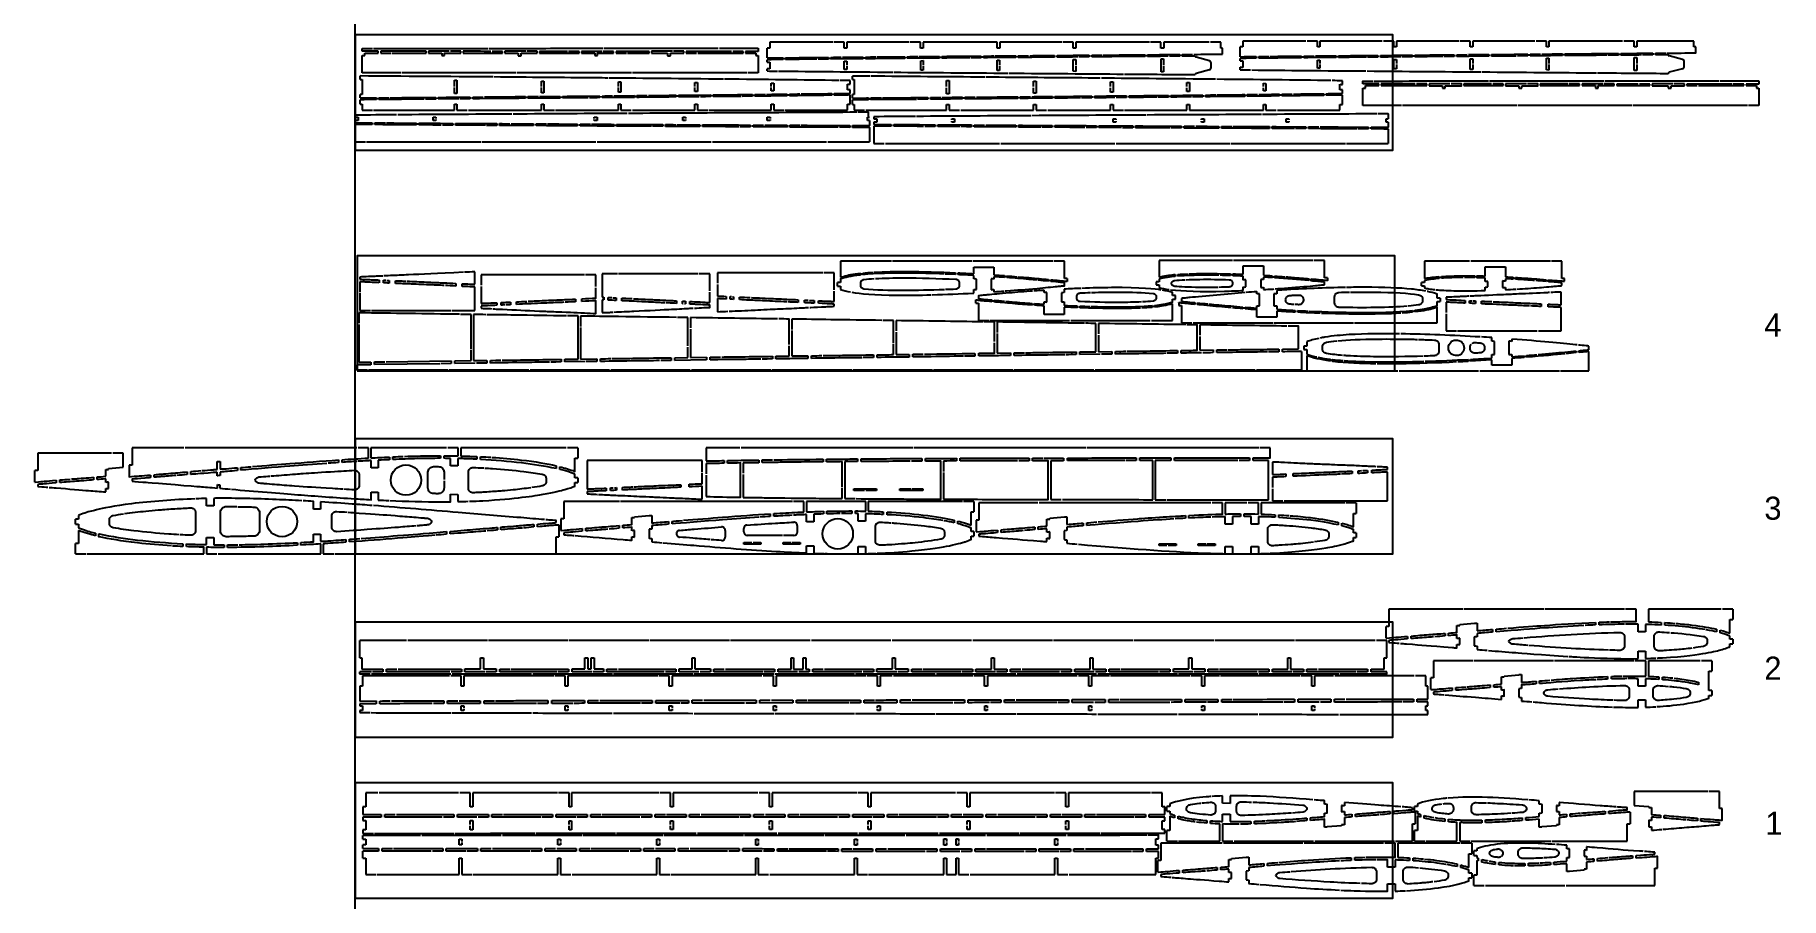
# Model space of a CAD drawing. Header units: millimetres. Extents: x -769 to 745, y -600 to 149.
import ezdxf

# ---------------------------------------------------------------- set-up
doc = ezdxf.new("R2010")
doc.units = ezdxf.units.MM
doc.header["$MEASUREMENT"] = 0
doc.layers.add('90X10', color=1, linetype='Continuous')

msp = doc.modelspace()

# ---------------------------------------------------------------- texts
at = {"color": 4, "linetype": 'Continuous'}
for s, p in [('4', (730.5, -113.1)), ('3', (730.5, -272.1)), ('2', (730.5, -410.9)), ('1', (731.4, -545.5))]:
    msp.add_text(s, height=20, dxfattribs=at).set_placement(p)

# ---------------------------------------------------------------- linework, layer by layer
for p, q in [((-485.7, 134.4), (-485.7, 136.9)), ((-142.1, 137), (-142.1, 134.3)), ((-132, 137.2), (-134.4, 137.2)), ((-134.4, 128.6), (-134.4, 137.2)), ((-77.5, 142.2), (-132, 142.2)), ((-132, 142.2), (-132, 137.2)), ((-67.5, 142.2), (-76.5, 142.2)), ((-67.5, 137.2), (-67.5, 142.2)), ((-65.2, 137.2), (-67.5, 137.2)), ((-11.3, 142.2), (-65.2, 142.2)), ((-65.2, 142.2), (-65.2, 137.2)), ((-1.3, 142.2), (-10.3, 142.2)), ((-1.3, 137.2), (-1.3, 142.2)), ((1.1, 137.2), (-1.3, 137.2)), ((65, 142.2), (1.1, 142.2)), ((1.1, 142.2), (1.1, 137.2)), ((65, 137.2), (65, 142.2)), ((67.4, 137.2), (65, 137.2)), ((121.1, 142.2), (67.4, 142.2)), ((67.4, 142.2), (67.4, 137.2)), ((131.1, 142.2), (122.1, 142.2)), ((131.1, 137.2), (131.1, 142.2)), ((133.4, 137.2), (131.1, 137.2)), ((197.2, 142.2), (133.4, 142.2)), ((133.4, 142.2), (133.4, 137.2)), ((207.2, 142.2), (198.2, 142.2)), ((207.2, 137.2), (207.2, 142.2)), ((209.6, 137.2), (207.2, 137.2)), ((249.1, 142.2), (209.6, 142.2)), ((209.6, 142.2), (209.6, 137.2)), ((259.1, 142.2), (250.1, 142.2)), ((259.1, 137.2), (259.1, 142.2)), ((260.7, 137.2), (259.1, 137.2)), ((260.7, 131.9), (260.7, 137.2)), ((278.3, 138.3), (275.9, 138.3)), ((275.9, 129.7), (275.9, 138.3)), ((332.9, 143.3), (278.3, 143.3)), ((278.3, 143.3), (278.3, 138.3)), ((342.9, 143.3), (333.9, 143.3)), ((342.9, 138.3), (342.9, 143.3)), ((345.1, 138.3), (342.9, 138.3)), ((399.1, 143.3), (345.1, 143.3)), ((345.1, 143.3), (345.1, 138.3)), ((409.1, 143.3), (400.1, 143.3)), ((409.1, 138.3), (409.1, 143.3)), ((411.4, 138.3), (409.1, 138.3)), ((465.4, 143.3), (411.4, 143.3)), ((411.4, 143.3), (411.4, 138.3)), ((475.4, 143.3), (466.4, 143.3)), ((475.4, 138.3), (475.4, 143.3)), ((477.6, 138.3), (475.4, 138.3)), ((531.5, 143.3), (477.6, 143.3)), ((477.6, 143.3), (477.6, 138.3)), ((541.5, 143.3), (532.5, 143.3)), ((541.5, 138.3), (541.5, 143.3)), ((543.7, 138.3), (541.5, 138.3)), ((607.6, 143.3), (543.7, 143.3)), ((543.7, 143.3), (543.7, 138.3)), ((617.6, 143.3), (608.6, 143.3)), ((617.6, 138.3), (617.6, 143.3)), ((619.9, 138.3), (617.6, 138.3)), ((669.4, 143.3), (619.9, 143.3)), ((619.9, 143.3), (619.9, 138.3)), ((669.4, 138.3), (669.4, 143.3)), ((671, 138.3), (669.4, 138.3)), ((671, 133), (671, 138.3)), ((-471.7, 134.4), (-485.7, 134.4)), ((-485.7, 115.6), (-485.7, 130.7)), ((-485.7, 130.7), (-483.3, 130.7)), ((-483.3, 130.7), (-483.3, 132.9)), ((-483.3, 132.9), (-471.7, 132.9)), ((-471.7, 132.9), (-471.7, 134.4)), ((-469.5, 134.4), (-469.5, 132.9)), ((-430.2, 132.9), (-430.2, 134.4)), ((-428, 134.4), (-428, 132.9)), ((-428, 132.9), (-416.4, 132.9)), ((-416.4, 132.9), (-416.4, 130.7)), ((-416.4, 130.7), (-414.1, 130.7)), ((-414.1, 130.7), (-414.1, 132.9)), ((-400.1, 132.9), (-400.1, 134.4)), ((-398, 134.4), (-398, 132.9)), ((-363.9, 132.9), (-363.9, 134.3)), ((-361.9, 134.5), (-361.9, 132.8)), ((-350.2, 132.7), (-350.2, 130.6)), ((-350.2, 130.6), (-347.7, 130.6)), ((-347.7, 130.6), (-347.7, 132.7)), ((-333.7, 132.7), (-333.7, 134.5)), ((-331.7, 134.3), (-331.7, 132.9)), ((-297.5, 132.8), (-297.5, 134.3)), ((-295.4, 134.3), (-295.4, 132.8)), ((-283.8, 132.8), (-283.8, 130.7)), ((-283.8, 130.7), (-281.5, 130.7)), ((-281.5, 130.7), (-281.5, 132.8)), ((-267.5, 132.8), (-267.5, 134.3)), ((-265.4, 134.3), (-265.4, 132.8)), ((-236.7, 132.8), (-236.7, 134.3)), ((-234.7, 134.4), (-234.7, 132.7)), ((-220.7, 132.7), (-220.7, 130.6)), ((-220.7, 130.6), (-218.2, 130.6)), ((-218.2, 130.6), (-218.2, 132.7)), ((-218.2, 132.7), (-206.5, 132.7)), ((-206.5, 132.7), (-206.5, 134.4)), ((-204.5, 134.3), (-204.5, 132.8)), ((-155.2, 132.8), (-155.2, 134.3)), ((-142.1, 134.3), (-153.1, 134.3)), ((-153.1, 134.3), (-153.1, 132.8)), ((-153.1, 132.8), (-144.2, 132.8)), ((-144.2, 132.8), (-144.2, 130.7)), ((-144.2, 130.7), (-142.1, 130.7)), ((-142.1, 130.7), (-142.1, 115.6)), ((-134.4, 125), (-134.4, 127.1)), ((-132, 125.1), (-132, 119.3)), ((-120.4, 128.8), (-120.4, 127.2)), ((-118.3, 127.3), (-118.3, 128.8)), ((-81.2, 129.1), (-81.2, 127.7)), ((-79.1, 127.7), (-79.1, 129.1)), ((-67.5, 125.7), (-65.2, 125.7)), ((-67.5, 118.7), (-67.5, 125.7)), ((-65.2, 125.7), (-65.2, 122.7)), ((-65.2, 121.7), (-65.2, 118.7)), ((-51.2, 129.4), (-51.2, 127.9)), ((-49.1, 127.9), (-49.1, 129.4)), ((-15, 129.7), (-15, 128.2)), ((-12.8, 128.3), (-12.8, 129.7)), ((-1.2, 126.2), (1.1, 126.3)), ((-1.2, 118.1), (-1.2, 126.2)), ((1.1, 126.3), (1.1, 122.7)), ((1.1, 121.7), (1.1, 118.1)), ((15.1, 130), (15.1, 128.5)), ((17.2, 128.5), (17.2, 130)), ((51.3, 130.3), (51.3, 128.8)), ((53.4, 128.8), (53.4, 130.3)), ((65, 117.6), (65, 126.8)), ((65, 126.8), (67.3, 126.8)), ((67.3, 126.8), (67.3, 122.7)), ((67.3, 121.7), (67.3, 117.6)), ((81.3, 130.5), (81.3, 129)), ((83.4, 129.1), (83.4, 130.5)), ((115, 130.8), (115, 129.3)), ((117.1, 129.3), (117.1, 130.8)), ((131.1, 117.1), (131.1, 127.3)), ((131.1, 127.3), (133.4, 127.3)), ((133.4, 127.3), (133.4, 122.7)), ((133.4, 121.7), (133.4, 117)), ((145, 131), (145, 129.5)), ((147.2, 129.6), (147.2, 131)), ((193.5, 131.4), (193.5, 129.9)), ((195.6, 129.9), (195.6, 131.4)), ((207.3, 116.5), (207.3, 127.9)), ((207.3, 127.9), (209.5, 127.9)), ((209.5, 127.9), (209.5, 122.7)), ((209.5, 121.7), (209.5, 116.5)), ((223.5, 131.6), (223.5, 130.1)), ((225.6, 130.1), (225.6, 131.7)), ((249.2, 126.1), (237.6, 129.2)), ((250.7, 120.2), (250.7, 124.2)), ((275.9, 126.1), (275.9, 128.2)), ((278.3, 126.1), (278.3, 120.4)), ((289.9, 129.9), (289.9, 128.4)), ((292, 128.4), (292, 129.9)), ((329.1, 130.2), (329.1, 128.8)), ((331.2, 128.8), (331.2, 130.2)), ((342.9, 119.8), (342.9, 126.8)), ((342.9, 126.8), (345.1, 126.8)), ((345.1, 126.8), (345.1, 123.8)), ((345.1, 122.8), (345.1, 119.8)), ((359.1, 130.5), (359.1, 129)), ((361.3, 129.1), (361.3, 130.5)), ((395.4, 130.8), (395.4, 129.4)), ((397.5, 129.4), (397.5, 130.8)), ((409.1, 127.3), (411.4, 127.4)), ((409.1, 119.2), (409.1, 127.3)), ((411.4, 127.4), (411.4, 123.8)), ((411.4, 122.8), (411.4, 119.2)), ((425.4, 131.1), (425.4, 129.6)), ((427.5, 129.6), (427.5, 131.1)), ((461.6, 131.4), (461.6, 129.9)), ((463.8, 129.9), (463.8, 131.4)), ((475.4, 118.7), (475.4, 127.9)), ((475.4, 127.9), (477.6, 127.9)), ((477.6, 127.9), (477.6, 123.8)), ((477.6, 122.8), (477.6, 118.7)), ((491.6, 131.6), (491.6, 130.2)), ((493.8, 130.2), (493.8, 131.6)), ((525.3, 131.9), (525.3, 130.4)), ((527.5, 130.4), (527.5, 131.9)), ((541.5, 118.2), (541.5, 128.4)), ((541.5, 128.4), (543.7, 128.4)), ((543.7, 128.4), (543.7, 123.8)), ((543.7, 122.8), (543.7, 118.1)), ((555.4, 132.1), (555.4, 130.7)), ((557.5, 130.7), (557.5, 132.1)), ((603.9, 132.5), (603.9, 131)), ((606, 131), (606, 132.5)), ((617.6, 117.6), (617.6, 129)), ((617.6, 129), (619.9, 129)), ((619.9, 129), (619.9, 123.8)), ((619.9, 122.8), (619.9, 117.6)), ((633.9, 132.7), (633.9, 131.2)), ((636, 131.3), (636, 132.7)), ((659.5, 127.3), (647.9, 130.4)), ((661, 121.3), (661, 125.3)), ((-487.3, 109.9), (-487.3, 113)), ((-487.3, 109.9), (-485.7, 109.9)), ((-452.1, 115.6), (-485.7, 115.6)), ((-485.7, 109.9), (-485.7, 97)), ((-352.1, 115.6), (-451.1, 115.6)), ((-405.6, 103.9), (-405.6, 109.2)), ((-405.6, 109.2), (-403.4, 109.2)), ((-403.4, 109.2), (-403.4, 97.7)), ((-252.1, 115.6), (-351.1, 115.6)), ((-330.2, 103.9), (-330.2, 108.6)), ((-330.2, 108.6), (-327.9, 108.6)), ((-327.9, 108.6), (-327.9, 98.3)), ((-263.4, 108), (-261.2, 108)), ((-263.4, 103.9), (-263.4, 108)), ((-261.2, 108), (-261.2, 98.9)), ((-152.1, 115.6), (-251.1, 115.6)), ((-197.2, 107.4), (-194.9, 107.3)), ((-197.2, 103.9), (-197.2, 107.4)), ((-194.9, 107.3), (-194.9, 99.5)), ((-142.1, 115.6), (-151.1, 115.6)), ((-134.4, 117.3), (-134.4, 119.3)), ((-130.9, 103.9), (-130.9, 106.7)), ((-130.9, 106.7), (-128.6, 106.6)), ((-128.6, 106.6), (-128.6, 100.2)), ((-65.2, 118.7), (-67.5, 118.7)), ((-62.3, 105.8), (-62.3, 109)), ((-60.4, 109.8), (-60.4, 112.9)), ((-60.4, 109.8), (-58.8, 109.8)), ((-58.8, 109.8), (-58.8, 96.9)), ((1.1, 118.1), (-1.2, 118.1)), ((21.2, 103.8), (21.2, 109.1)), ((21.2, 109.1), (23.5, 109.1)), ((23.5, 109.1), (23.5, 97.6)), ((67.3, 117.6), (65, 117.6)), ((96.7, 103.8), (96.7, 108.5)), ((96.7, 108.5), (99, 108.5)), ((99, 108.5), (99, 98.2)), ((133.4, 117), (131.1, 117.1)), ((163.5, 103.8), (163.5, 107.9)), ((163.5, 107.9), (165.7, 107.9)), ((165.7, 107.9), (165.7, 98.8)), ((209.5, 116.5), (207.3, 116.5)), ((229.7, 107.3), (232, 107.2)), ((229.7, 103.8), (229.7, 107.3)), ((232, 107.2), (232, 99.4)), ((249.2, 118.2), (237.6, 115.1)), ((275.9, 118.3), (275.9, 120.5)), ((296, 103.8), (296, 106.6)), ((296, 106.6), (298.2, 106.5)), ((298.2, 106.5), (298.2, 100.1)), ((345.1, 119.8), (342.9, 119.8)), ((364.6, 105.7), (364.6, 108.8)), ((382.2, 106.1), (382.2, 108.6)), ((396.2, 106.1), (382.2, 106.1)), ((396.2, 104.6), (396.2, 106.1)), ((398.3, 106.1), (398.3, 104.6)), ((411.4, 119.2), (409.1, 119.2)), ((437.7, 104.6), (437.7, 106.1)), ((439.7, 106.2), (439.7, 104.5)), ((467.8, 104.5), (467.8, 106.2)), ((469.8, 106.1), (469.8, 104.6)), ((477.6, 118.7), (475.4, 118.7)), ((504, 104.6), (504, 106.1)), ((506, 106.2), (506, 104.5)), ((534.1, 104.5), (534.1, 106.2)), ((536.1, 106.1), (536.1, 104.6)), ((543.7, 118.1), (541.5, 118.2)), ((570.3, 104.6), (570.3, 106.1)), ((572.4, 106.1), (572.4, 104.6)), ((600.3, 104.6), (600.3, 106.1)), ((602.5, 106), (602.5, 104.6)), ((619.9, 117.6), (617.6, 117.6)), ((631.2, 104.6), (631.2, 106)), ((633.2, 106.2), (633.2, 104.4)), ((659.5, 119.3), (647.9, 116.2)), ((661.3, 104.4), (661.3, 106.2)), ((663.3, 106), (663.3, 104.6)), ((712.6, 104.6), (712.6, 106)), ((725.8, 106), (714.8, 106)), ((714.8, 106), (714.8, 104.6)), ((725.8, 108.7), (725.8, 106)), ((-485.7, 97), (-487.3, 97)), ((-487.3, 93.9), (-487.3, 97)), ((-487.3, 88.4), (-487.3, 92.4)), ((-473.3, 94), (-473.3, 92.5)), ((-471.2, 92.5), (-471.2, 94)), ((-421.8, 94.4), (-421.8, 92.9)), ((-419.6, 93), (-419.6, 94.4)), ((-405.6, 97.7), (-405.6, 102.9)), ((-403.4, 97.7), (-405.6, 97.7)), ((-391.8, 94.7), (-391.8, 93.2)), ((-389.6, 93.2), (-389.6, 94.7)), ((-343.9, 95.1), (-343.9, 93.6)), ((-341.8, 93.6), (-341.8, 95.1)), ((-330.2, 98.3), (-330.2, 102.9)), ((-327.9, 98.3), (-330.2, 98.3)), ((-313.9, 95.3), (-313.9, 93.8)), ((-311.8, 93.9), (-311.8, 95.3)), ((-279.5, 95.6), (-279.5, 94.2)), ((-277.4, 94.2), (-277.4, 95.6)), ((-263.4, 98.9), (-263.4, 102.9)), ((-261.2, 98.9), (-263.4, 98.9)), ((-249.5, 95.9), (-249.5, 94.4)), ((-247.4, 94.4), (-247.4, 95.9)), ((-213.3, 96.2), (-213.3, 94.8)), ((-211.2, 94.8), (-211.2, 96.3)), ((-197.2, 99.5), (-197.2, 102.9)), ((-194.9, 99.5), (-197.2, 99.5)), ((-183.3, 96.5), (-183.3, 95.1)), ((-181.2, 95.1), (-181.2, 96.6)), ((-147, 96.9), (-147, 95.4)), ((-144.9, 95.5), (-144.9, 96.9)), ((-130.9, 100.2), (-130.9, 102.9)), ((-128.6, 100.2), (-130.9, 100.2)), ((-117, 97.2), (-117, 95.8)), ((-114.9, 95.8), (-114.9, 97.3)), ((-78.4, 97.7), (-78.4, 96.2)), ((-76.3, 96.3), (-76.3, 97.7)), ((-64.7, 101), (-64.7, 105.9)), ((-62.3, 97.9), (-62.3, 101)), ((-62.3, 88.4), (-62.3, 96.5)), ((-58.8, 96.9), (-60.4, 96.9)), ((-60.4, 93.8), (-60.4, 96.9)), ((-60.4, 88.3), (-60.4, 92.3)), ((-46.4, 93.9), (-46.4, 92.4)), ((-44.3, 92.4), (-44.3, 93.9)), ((5.1, 94.3), (5.1, 92.8)), ((7.2, 92.8), (7.2, 94.3)), ((21.2, 97.6), (21.2, 102.8)), ((23.5, 97.6), (21.2, 97.6)), ((35.1, 94.5), (35.1, 93.1)), ((37.2, 93.1), (37.2, 94.6)), ((83, 94.9), (83, 93.5)), ((85.1, 93.5), (85.1, 95)), ((96.7, 98.2), (96.7, 102.8)), ((99, 98.2), (96.7, 98.2)), ((113, 95.2), (113, 93.7)), ((115.1, 93.8), (115.1, 95.2)), ((147.3, 95.5), (147.3, 94)), ((149.5, 94.1), (149.5, 95.5)), ((163.5, 98.8), (163.5, 102.8)), ((165.7, 98.8), (163.5, 98.8)), ((177.3, 95.8), (177.3, 94.3)), ((179.5, 94.3), (179.5, 95.8)), ((213.6, 96.1), (213.6, 94.7)), ((215.7, 94.7), (215.7, 96.1)), ((229.7, 99.4), (229.7, 102.8)), ((232, 99.4), (229.7, 99.4)), ((243.6, 96.4), (243.6, 95)), ((245.7, 95), (245.7, 96.4)), ((279.9, 96.8), (279.9, 95.3)), ((282, 95.4), (282, 96.8)), ((296, 100.1), (296, 102.8)), ((298.2, 100.1), (296, 100.1)), ((309.9, 97.1), (309.9, 95.7)), ((312, 95.7), (312, 97.2)), ((348.4, 97.6), (348.4, 96.1)), ((350.6, 96.2), (350.6, 97.6)), ((362.2, 100.9), (362.2, 105.8)), ((364.6, 97.8), (364.6, 100.9)), ((364.6, 88.3), (364.6, 96.3)), ((382.2, 87.3), (382.2, 102.4)), ((382.2, 102.4), (384.6, 102.4)), ((384.6, 102.4), (384.6, 104.7)), ((384.6, 104.7), (396.2, 104.6)), ((439.7, 104.5), (451.3, 104.5)), ((451.3, 104.5), (451.3, 102.3)), ((451.3, 102.3), (453.8, 102.3)), ((453.8, 102.3), (453.8, 104.5)), ((517.6, 104.5), (517.6, 102.3)), ((517.6, 102.3), (520.1, 102.3)), ((520.1, 102.3), (520.1, 104.5)), ((584.1, 104.6), (584.1, 102.4)), ((584.1, 102.4), (586.3, 102.4)), ((586.3, 102.4), (586.3, 104.6)), ((647.2, 104.4), (647.2, 102.3)), ((647.2, 102.3), (649.7, 102.3)), ((649.7, 102.3), (649.7, 104.4)), ((649.7, 104.4), (661.3, 104.4)), ((714.8, 104.6), (723.7, 104.6)), ((723.7, 104.6), (723.7, 102.4)), ((723.7, 102.4), (725.8, 102.4)), ((725.8, 102.4), (725.8, 87.3)), ((-491.8, 79), (-491.8, 77.2)), ((-491.8, 77.2), (-489.2, 77.2)), ((-489.2, 77.2), (-489.2, 74.3)), ((-487.3, 88.4), (-485.7, 88.4)), ((-485.7, 88.4), (-485.7, 83.4)), ((-485.7, 83.4), (-476.7, 83.4)), ((-475.7, 83.4), (-405.6, 83.4)), ((-424.1, 77.2), (-421.7, 77.2)), ((-424.1, 74.3), (-424.1, 77.2)), ((-421.7, 77.2), (-421.7, 76.2)), ((-405.6, 83.4), (-405.6, 88.4)), ((-405.6, 88.4), (-403.4, 88.4)), ((-403.4, 88.4), (-403.4, 83.4)), ((-403.4, 83.4), (-394.4, 83.4)), ((-393.4, 83.4), (-330.2, 83.4)), ((-330.2, 83.4), (-330.2, 88.4)), ((-330.2, 88.4), (-327.9, 88.4)), ((-327.9, 88.4), (-327.9, 83.4)), ((-327.9, 83.4), (-318.9, 83.4)), ((-317.9, 83.4), (-263.4, 83.4)), ((-284.3, 77.2), (-281.9, 77.2)), ((-284.3, 76.2), (-284.3, 77.2)), ((-281.9, 77.2), (-281.9, 74.3)), ((-263.4, 83.4), (-263.4, 88.4)), ((-263.4, 88.4), (-261.2, 88.4)), ((-261.2, 88.4), (-261.2, 83.4)), ((-261.2, 83.4), (-252.2, 83.4)), ((-251.2, 83.4), (-197.2, 83.4)), ((-207.6, 74.3), (-207.6, 77.2)), ((-207.6, 77.2), (-205.1, 77.2)), ((-205.1, 77.2), (-205.1, 76.2)), ((-197.2, 83.4), (-197.2, 88.4)), ((-197.2, 88.4), (-194.9, 88.4)), ((-194.9, 88.4), (-194.9, 83.4)), ((-194.9, 83.4), (-185.9, 83.4)), ((-184.9, 83.4), (-130.9, 83.4)), ((-134.2, 77.2), (-131.8, 77.2)), ((-134.2, 74.3), (-134.2, 77.2)), ((-131.8, 77.2), (-131.8, 76.2)), ((-130.9, 83.4), (-130.9, 88.4)), ((-130.9, 88.4), (-128.6, 88.4)), ((-128.6, 88.4), (-128.6, 83.4)), ((-128.6, 83.4), (-119.6, 83.4)), ((-118.6, 83.4), (-64.7, 83.4)), ((-64.7, 83.4), (-64.7, 88.4)), ((-64.7, 88.4), (-62.3, 88.4)), ((-60.4, 88.3), (-58.8, 88.3)), ((-58.8, 88.3), (-58.8, 83.3)), ((-58.8, 83.3), (-49.8, 83.3)), ((-48.8, 83.3), (21.2, 83.3)), ((-47.3, 74.3), (-47.3, 77.2)), ((-47.3, 77.2), (-45.7, 77.2)), ((-46.7, 81.5), (-46.7, 77.1)), ((-41.8, 77.6), (-41.8, 75.8)), ((-41.8, 75.8), (-39.3, 75.8)), ((-39.3, 75.8), (-39.3, 72.9)), ((21.2, 83.3), (21.2, 88.3)), ((21.2, 88.3), (23.5, 88.3)), ((23.5, 88.3), (23.5, 83.3)), ((23.5, 83.3), (32.5, 83.3)), ((25.8, 75.8), (28.2, 75.8)), ((25.8, 74.8), (25.8, 75.8)), ((28.2, 75.8), (28.2, 72.9)), ((33.5, 83.3), (96.7, 83.3)), ((96.7, 83.3), (96.7, 88.3)), ((96.7, 88.3), (99, 88.3)), ((99, 88.3), (99, 83.3)), ((99, 83.3), (108, 83.3)), ((109, 83.3), (163.5, 83.3)), ((163.5, 83.3), (163.5, 88.3)), ((163.5, 88.3), (165.7, 88.3)), ((165.7, 88.3), (165.7, 83.3)), ((165.7, 83.3), (174.7, 83.3)), ((165.7, 72.9), (165.7, 75.8)), ((165.7, 75.8), (168.1, 75.8)), ((168.1, 75.8), (168.1, 74.8)), ((175.7, 83.3), (229.7, 83.3)), ((229.7, 83.3), (229.7, 88.3)), ((229.7, 88.3), (232, 88.3)), ((232, 88.3), (232, 83.3)), ((232, 83.3), (296, 83.3)), ((242.4, 75.8), (244.8, 75.8)), ((242.4, 74.8), (242.4, 75.8)), ((244.8, 75.8), (244.8, 72.9)), ((296, 83.3), (296, 88.3)), ((296, 88.3), (298.2, 88.3)), ((298.2, 88.3), (298.2, 83.3)), ((298.2, 83.3), (307.2, 83.3)), ((308.2, 83.3), (362.2, 83.3)), ((315.8, 72.9), (315.8, 75.8)), ((315.8, 75.8), (318.2, 75.8)), ((318.2, 75.8), (318.2, 74.8)), ((362.2, 83.3), (362.2, 88.3)), ((362.2, 88.3), (364.6, 88.3)), ((415.8, 87.3), (382.2, 87.3)), ((402.6, 72.9), (402.6, 75.8)), ((402.6, 75.8), (404.3, 75.8)), ((404.3, 80.1), (404.3, 75.8)), ((515.8, 87.3), (416.8, 87.3)), ((615.8, 87.3), (516.8, 87.3)), ((715.8, 87.3), (616.8, 87.3)), ((725.8, 87.3), (716.8, 87.3)), ((-489.2, 74.3), (-491.8, 74.3)), ((-491.8, 74.3), (-491.8, 72.4)), ((-491.8, 70.9), (-491.8, 55.7)), ((-476.8, 72.3), (-476.8, 70.8)), ((-474.5, 70.8), (-474.5, 72.3)), ((-438.6, 72.1), (-438.6, 70.5)), ((-436.4, 70.5), (-436.4, 72)), ((-421.7, 74.3), (-424.1, 74.3)), ((-421.7, 75.2), (-421.7, 74.3)), ((-407, 71.8), (-407, 70.3)), ((-404.7, 70.3), (-404.7, 71.8)), ((-368.7, 71.6), (-368.7, 70.1)), ((-366.5, 70.1), (-366.5, 71.6)), ((-337, 71.4), (-337, 69.9)), ((-334.8, 69.9), (-334.8, 71.4)), ((-298.8, 71.2), (-298.8, 69.7)), ((-296.6, 69.7), (-296.6, 71.2)), ((-284.3, 74.3), (-284.3, 75.2)), ((-281.9, 74.3), (-284.3, 74.3)), ((-267.1, 71), (-267.1, 69.5)), ((-264.9, 69.5), (-264.9, 71)), ((-224.8, 70.8), (-224.8, 69.3)), ((-222.6, 69.2), (-222.6, 70.8)), ((-205.1, 74.3), (-207.6, 74.3)), ((-205.1, 75.2), (-205.1, 74.3)), ((-192.7, 70.6), (-192.7, 69.1)), ((-190.4, 69.1), (-190.4, 70.6)), ((-148.7, 70.4), (-148.7, 68.9)), ((-146.5, 68.8), (-146.5, 70.4)), ((-131.8, 74.3), (-134.2, 74.3)), ((-131.8, 75.2), (-131.8, 74.3)), ((-117, 70.3), (-117, 68.7)), ((-114.8, 68.7), (-114.8, 70.2)), ((-62.7, 70), (-62.7, 68.4)), ((-60.4, 68.4), (-60.4, 70)), ((-45.7, 74.3), (-47.3, 74.3)), ((-45.7, 74.3), (-45.7, 69.9)), ((-45.7, 68.3), (-45.7, 55.7)), ((-39.3, 72.9), (-41.8, 72.9)), ((-41.8, 72.9), (-41.8, 71)), ((-41.8, 69.5), (-41.8, 54.3)), ((-26.8, 70.9), (-26.8, 69.4)), ((-24.5, 69.4), (-24.5, 70.9)), ((11.3, 70.7), (11.3, 69.1)), ((13.6, 69.1), (13.6, 70.6)), ((25.8, 72.9), (25.8, 73.8)), ((28.2, 72.9), (25.8, 72.9)), ((43, 70.5), (43, 68.9)), ((45.2, 68.9), (45.2, 70.4)), ((81.3, 70.2), (81.3, 68.7)), ((83.5, 68.7), (83.5, 70.2)), ((112.9, 70), (112.9, 68.5)), ((115.2, 68.5), (115.2, 70)), ((151.2, 69.8), (151.2, 68.3)), ((153.4, 68.3), (153.4, 69.8)), ((168.1, 72.9), (165.7, 72.9)), ((168.1, 73.8), (168.1, 72.9)), ((182.9, 69.6), (182.9, 68.1)), ((185.1, 68.1), (185.1, 69.6)), ((225.1, 69.4), (225.1, 67.9)), ((227.4, 67.8), (227.4, 69.4)), ((242.4, 72.9), (242.4, 73.8)), ((244.8, 72.9), (242.4, 72.9)), ((257.3, 69.2), (257.3, 67.7)), ((259.6, 67.7), (259.6, 69.2)), ((301.3, 69), (301.3, 67.5)), ((303.5, 67.4), (303.5, 69)), ((318.2, 72.9), (315.8, 72.9)), ((318.2, 73.8), (318.2, 72.9)), ((332.9, 68.9), (332.9, 67.3)), ((335.2, 67.3), (335.2, 68.9)), ((387.3, 68.6), (387.3, 67)), ((389.5, 67), (389.5, 68.6)), ((404.3, 72.9), (402.6, 72.9)), ((404.3, 72.9), (404.3, 68.5)), ((404.3, 66.9), (404.3, 54.3)), ((-491.8, 55.7), (-482.8, 55.7)), ((-481.8, 55.7), (-382.8, 55.7)), ((-381.8, 55.7), (-282.8, 55.7)), ((-281.8, 55.7), (-182.8, 55.7)), ((-181.8, 55.7), (-82.8, 55.7)), ((-81.8, 55.7), (-45.7, 55.7)), ((-41.8, 54.3), (-32.8, 54.3)), ((-31.8, 54.3), (67.2, 54.3)), ((68.2, 54.3), (167.2, 54.3)), ((168.2, 54.3), (267.2, 54.3)), ((268.2, 54.3), (367.2, 54.3)), ((368.2, 54.3), (404.3, 54.3)), ((-387.8, -67.8), (-387.8, -57)), ((-292.8, -59.6), (-382.4, -59.6)), ((-382.4, -59.6), (-382.4, -68.6)), ((-282.8, -59.6), (-291.8, -59.6)), ((-282.8, -69.8), (-282.8, -59.6)), ((-277.3, -58.8), (-277.3, -78.9)), ((-264.2, -58.8), (-277.3, -58.8)), ((-194.2, -58.8), (-263.2, -58.8)), ((-184.2, -58.8), (-193.2, -58.8)), ((-184.2, -73.6), (-184.2, -58.8)), ((-86.2, -57.9), (-177.4, -57.9)), ((-177.4, -57.9), (-177.4, -66.9)), ((-76.2, -57.9), (-85.2, -57.9)), ((-76.2, -72.7), (-76.2, -57.9)), ((-70.7, -47.7), (-70.7, -61.6)), ((-26.6, -47.7), (-70.7, -47.7)), ((-53.5, -58.2), (-53.5, -59.8)), ((-51.4, -59.5), (-51.4, -58)), ((43.4, -47.7), (-25.6, -47.7)), ((29.1, -57.8), (29.1, -59.2)), ((31.2, -59.4), (31.2, -57.8)), ((113.4, -47.7), (44.4, -47.7)), ((44.9, -58.6), (44.9, -52.8)), ((44.9, -52.8), (47.2, -52.8)), ((44.9, -63.1), (44.9, -60.1)), ((47.2, -52.8), (47.2, -52.8)), ((47.2, -52.8), (59.9, -52.8)), ((59.9, -52.8), (62.3, -52.8)), ((62.3, -52.8), (62.3, -59.6)), ((71.4, -60.3), (71.4, -61.8)), ((73.5, -61.9), (73.5, -60.5)), ((123.4, -47.7), (114.4, -47.7)), ((123.4, -62.7), (123.4, -47.7)), ((205.6, -47.1), (205.6, -61.6)), ((269.1, -47.1), (205.6, -47.1)), ((219.6, -59.3), (219.6, -61)), ((221.7, -60.7), (221.7, -59.3)), ((267.4, -58.8), (267.4, -60.3)), ((269.4, -60.4), (269.4, -58.7)), ((339.1, -47.1), (270.1, -47.1)), ((278.6, -59.1), (278.6, -51.9)), ((278.6, -51.9), (281.1, -51.9)), ((281.1, -51.9), (281.1, -51.9)), ((281.1, -51.9), (293.7, -51.9)), ((293.7, -51.9), (296.1, -51.9)), ((296.1, -51.9), (296.1, -59.9)), ((303.7, -60.4), (303.7, -62.1)), ((349.1, -47.1), (340.1, -47.1)), ((349.1, -62.1), (349.1, -47.1)), ((435.8, -47.8), (435.8, -62.8)), ((474.9, -47.8), (435.8, -47.8)), ((544.9, -47.8), (475.9, -47.8)), ((479.4, -60.5), (479.4, -62)), ((481.5, -62.2), (481.5, -60.5)), ((488.3, -60.6), (488.3, -52.7)), ((488.3, -52.7), (490.8, -52.7)), ((490.8, -52.7), (490.8, -52.7)), ((490.8, -52.7), (503.5, -52.7)), ((503.5, -52.7), (505.9, -52.7)), ((505.9, -52.7), (505.9, -61.3)), ((554.9, -47.8), (545.9, -47.8)), ((554.9, -62.8), (554.9, -47.8)), ((-487.5, -61.5), (-487.5, -63.3)), ((-487.5, -65.6), (-487.5, -74.6)), ((-487.5, -75.6), (-487.5, -90.5)), ((-470.9, -64.1), (-470.9, -66.4)), ((-467.1, -66.5), (-467.1, -64.3)), ((-462.1, -64.5), (-462.1, -66.7)), ((-456.7, -67), (-456.7, -64.7)), ((-404.4, -67), (-404.4, -69.3)), ((-398.9, -69.6), (-398.9, -67.3)), ((-387.8, -90.5), (-387.8, -70.1)), ((-382.4, -69.6), (-382.4, -84.4)), ((-282.8, -79.8), (-282.8, -70.8)), ((-184.2, -83.6), (-184.2, -74.6)), ((-177.4, -67.9), (-177.4, -78)), ((-76.2, -82.7), (-76.2, -73.7)), ((-70.7, -66.2), (-73.2, -66.2)), ((-73.2, -69.3), (-73.2, -66.2)), ((-73.2, -69.3), (-70.7, -69.3)), ((-70.7, -63.2), (-70.7, -66.2)), ((-70.7, -69.3), (-70.7, -72.3)), ((-53.1, -69), (-53.1, -66.5)), ((32.2, -66.3), (32.2, -69.1)), ((44.9, -75.4), (44.9, -72.4)), ((47.3, -72.2), (47.3, -63.2)), ((59.9, -63), (59.9, -72.5)), ((62.3, -61.2), (62.3, -63.2)), ((62.3, -72.3), (62.3, -74.3)), ((105.9, -75), (105.9, -73)), ((108.3, -83.2), (108.3, -74.8)), ((109.7, -63.6), (109.7, -65.1)), ((111.8, -65.3), (111.8, -63.8)), ((120.8, -75.1), (120.8, -83)), ((123.2, -72), (123.2, -75)), ((125.8, -62.7), (123.4, -62.7)), ((123.4, -69), (123.4, -66.4)), ((125.8, -62.7), (125.8, -65.4)), ((205.6, -65.6), (203.1, -65.6)), ((203.1, -65.6), (203.1, -68.4)), ((203.1, -68.4), (205.6, -68.4)), ((205.6, -63.3), (205.6, -65.6)), ((205.6, -68.4), (205.6, -70.7)), ((217.2, -77.5), (217.2, -74.9)), ((269.2, -66.7), (269.2, -67.3)), ((278.6, -63.8), (278.6, -60.8)), ((278.6, -73.2), (278.6, -70.2)), ((280.9, -70.1), (280.9, -63.9)), ((290.2, -76.2), (290.2, -74.2)), ((293.8, -63.5), (293.8, -70.5)), ((296.1, -61.6), (296.1, -63.6)), ((296.1, -70.4), (296.1, -72.4)), ((305.7, -62.1), (305.7, -60.6)), ((307.6, -73.1), (307.6, -76.1)), ((335.5, -63), (335.5, -64.5)), ((337.5, -64.8), (337.5, -63.1)), ((351.5, -62.1), (349.1, -62.1)), ((349.1, -68.2), (349.1, -65.8)), ((351.5, -62.1), (351.5, -64.4)), ((435.8, -66.3), (433.2, -66.3)), ((433.2, -69.2), (433.2, -66.3)), ((433.2, -69.2), (435.8, -69.2)), ((435.8, -64.5), (435.8, -66.3)), ((435.8, -69.2), (435.8, -71)), ((448.4, -61.1), (448.4, -62.7)), ((450.6, -62.5), (450.6, -61)), ((488.3, -65.3), (488.3, -62.3)), ((488.3, -73.2), (488.3, -70.2)), ((490.7, -70.1), (490.7, -65.4)), ((503.5, -64.9), (503.5, -70.6)), ((505.9, -63), (505.9, -65)), ((505.9, -70.5), (505.9, -72.5)), ((512.7, -61.7), (512.7, -63.4)), ((514.7, -63.4), (514.7, -61.9)), ((541.2, -63.8), (541.2, -65.3)), ((543.2, -65.6), (543.2, -63.9)), ((554.2, -85.6), (554.2, -74.5)), ((557.2, -62.8), (554.9, -62.8)), ((554.9, -68.9), (554.9, -66.6)), ((557.2, -65.2), (557.2, -62.8)), ((-487.5, -90.5), (-478.5, -90.5)), ((-477.5, -90.5), (-408.5, -90.5)), ((-407.5, -90.5), (-387.8, -90.5)), ((-382.4, -86.7), (-382.4, -88.6)), ((-368.8, -83.8), (-368.8, -86)), ((-365, -85.8), (-365, -83.6)), ((-357, -83.2), (-357, -85.5)), ((-351.7, -85.2), (-351.7, -83)), ((-300.6, -80.7), (-300.6, -82.9)), ((-295, -82.7), (-295, -80.4)), ((-282.8, -93.2), (-282.8, -82.1)), ((-277.3, -78.9), (-276, -79)), ((-276, -81.3), (-277.3, -81.2)), ((-277.3, -81.2), (-277.3, -92.4)), ((-276, -79), (-276, -81.3)), ((-272.1, -81.5), (-272.1, -79.2)), ((-265.4, -79.5), (-265.4, -81.8)), ((-260.4, -82.1), (-260.4, -79.8)), ((-212.9, -82.1), (-212.9, -84.4)), ((-207.9, -84.6), (-207.9, -82.4)), ((-205.3, -82.5), (-205.3, -84.8)), ((-201.3, -85), (-201.3, -82.7)), ((-184.2, -87.8), (-184.2, -85.8)), ((-177.4, -80.2), (-177.4, -91.6)), ((-170, -78.3), (-170, -80.6)), ((-166.3, -80.8), (-166.3, -78.5)), ((-163.5, -78.6), (-163.5, -80.9)), ((-158.2, -81.1), (-158.2, -78.9)), ((-107.4, -81.2), (-107.4, -83.5)), ((-102, -83.7), (-102, -81.5)), ((-93.5, -81.9), (-93.5, -84.1)), ((-89.7, -84.3), (-89.7, -82.1)), ((-76.2, -86.9), (-76.2, -85)), ((46.5, -84.1), (46.5, -81.3)), ((46.5, -84.1), (48.9, -84.1)), ((48.9, -77.8), (48.9, -80.3)), ((48.9, -84.1), (48.9, -99.1)), ((60.5, -81.4), (60.5, -82.9)), ((62.6, -83.1), (62.6, -81.6)), ((95.5, -84.4), (95.5, -85.9)), ((97.6, -86), (97.6, -84.5)), ((105.9, -85.1), (105.9, -83.1)), ((105.9, -94), (105.9, -86.6)), ((123.2, -83.1), (123.2, -86.1)), ((123.2, -87.6), (123.2, -94)), ((134.2, -79.9), (134.2, -78.2)), ((134.5, -86.6), (134.5, -88.1)), ((136.7, -88.2), (136.7, -86.7)), ((199.5, -86.3), (199.5, -87.8)), ((201.7, -87.6), (201.7, -86.1)), ((203, -78.6), (203, -79.5)), ((219.7, -77.5), (217.2, -77.5)), ((217.2, -83.2), (217.2, -80.6)), ((217.2, -80.6), (219.7, -80.6)), ((217.2, -99.1), (217.2, -84.8)), ((219.7, -80.6), (219.7, -77.5)), ((222.7, -83.7), (222.7, -86.3)), ((222.7, -86.3), (225.1, -86.3)), ((225.1, -80), (225.1, -82.6)), ((225.1, -86.3), (225.1, -101.3)), ((236.7, -83.7), (236.7, -85.2)), ((238.8, -85.4), (238.8, -83.9)), ((278.2, -87.5), (278.2, -89)), ((280.3, -89.2), (280.3, -87.6)), ((290.2, -88.4), (290.2, -86.4)), ((290.2, -96.3), (290.2, -89.9)), ((292.6, -86.5), (292.6, -76.1)), ((305.2, -76.2), (305.2, -86.4)), ((307.6, -86.5), (307.6, -89.5)), ((323.7, -90.4), (323.7, -92)), ((325.8, -92.1), (325.8, -90.6)), ((330.7, -81), (330.7, -81.6)), ((357.8, -83.9), (357.8, -78.7)), ((425.3, -90.5), (425.3, -92)), ((427.5, -91.8), (427.5, -90.3)), ((434.1, -80.8), (434.1, -81.8)), ((446.7, -79.8), (446.7, -76.3)), ((449.3, -79.8), (446.7, -79.8)), ((446.7, -86.3), (446.7, -82.8)), ((446.7, -82.8), (449.3, -82.8)), ((446.7, -101.3), (446.7, -87.9)), ((449.3, -79.8), (449.3, -82.8)), ((454.5, -79.1), (454.5, -81)), ((454.5, -83.3), (454.5, -92.3)), ((471.1, -81.8), (471.1, -84.1)), ((474.8, -84.2), (474.8, -82)), ((479.9, -82.2), (479.9, -84.5)), ((485.2, -84.7), (485.2, -82.4)), ((536.8, -84.8), (536.8, -87)), ((543.1, -87.3), (543.1, -85.1)), ((554.2, -108.1), (554.2, -87.8)), ((-488.4, -92.6), (-488.4, -101.6)), ((-488.4, -102.6), (-488.4, -135.4)), ((-391.2, -124), (-391.2, -94)), ((-388.9, -94), (-388.9, -134)), ((-298.4, -132.7), (-298.4, -95.3)), ((-296.1, -95.4), (-296.1, -104.4)), ((-296.1, -105.4), (-296.1, -132.7)), ((-203.1, -121.3), (-203.1, -96.7)), ((-200.8, -96.7), (-200.8, -105.7)), ((-115.3, -120.1), (-115.3, -98)), ((-112.9, -98), (-112.9, -107)), ((-24.9, -118.8), (-24.9, -99.2)), ((-22.6, -99.3), (-22.6, -108.3)), ((48.9, -99.1), (57.9, -99.1)), ((58.9, -99.1), (127.9, -99.1)), ((62.9, -117.5), (62.9, -100.5)), ((65.2, -100.5), (65.2, -109.5)), ((108.2, -94), (105.9, -94)), ((120.9, -94), (108.2, -94)), ((123.2, -94), (120.9, -94)), ((120.9, -94), (120.9, -94)), ((128.9, -99.1), (197.9, -99.1)), ((150.8, -126.3), (150.8, -101.7)), ((153.1, -101.8), (153.1, -110.8)), ((198.9, -99.1), (217.2, -99.1)), ((225.1, -101.3), (234.1, -101.3)), ((235.1, -101.3), (304.1, -101.3)), ((238.6, -125), (238.6, -103)), ((241, -103), (241, -112)), ((292.5, -96.3), (290.2, -96.3)), ((305.3, -96.3), (292.5, -96.3)), ((305.1, -101.3), (374.1, -101.3)), ((307.6, -96.3), (305.3, -96.3)), ((305.3, -96.3), (305.3, -96.3)), ((307.6, -91.1), (307.6, -96.3)), ((326.5, -123.8), (326.5, -104.2)), ((375.1, -101.3), (446.7, -101.3)), ((454.5, -93.3), (454.5, -108.1)), ((-200.8, -106.7), (-200.8, -131.3)), ((-115.3, -130.1), (-115.3, -121.1)), ((-112.9, -108), (-112.9, -130)), ((-24.9, -128.8), (-24.9, -119.8)), ((-22.6, -109.3), (-22.6, -128.8)), ((62.9, -127.5), (62.9, -118.5)), ((65.2, -110.5), (65.2, -127.5)), ((153.1, -111.8), (153.1, -126.3)), ((241, -113), (241, -125)), ((333.7, -117.6), (333.7, -121.4)), ((448.2, -120.1), (448.2, -125.9)), ((454.5, -108.1), (463.5, -108.1)), ((464.5, -108.1), (533.5, -108.1)), ((494.1, -117.1), (494.1, -114.1)), ((496.5, -128.7), (496.5, -117.3)), ((509, -117.1), (509, -128.8)), ((511.4, -115.3), (511.4, -117.3)), ((534.5, -108.1), (554.2, -108.1)), ((-488.4, -135.4), (-478.1, -135.3)), ((-478.1, -135.3), (-478.1, -137.6)), ((-474.9, -135.2), (-465.9, -135.1)), ((-474.9, -137.5), (-474.9, -135.2)), ((-464.9, -135.1), (-408.3, -134.3)), ((-408.3, -134.3), (-408.3, -136.6)), ((-405.1, -134.2), (-391.2, -134)), ((-405.1, -136.5), (-405.1, -134.2)), ((-387.5, -136.3), (-405.1, -136.5)), ((-391.2, -134), (-391.2, -125)), ((-388.9, -134), (-377.5, -133.8)), ((-377.5, -136.1), (-386.5, -136.2)), ((-377.5, -133.8), (-377.5, -136.1)), ((-374.3, -136.1), (-374.3, -133.8)), ((-313, -132.9), (-313, -135.2)), ((-309.8, -132.9), (-298.4, -132.7)), ((-309.8, -135.1), (-309.8, -132.9)), ((-292.2, -134.9), (-309.8, -135.1)), ((-296.1, -132.7), (-282.2, -132.5)), ((-282.2, -134.7), (-291.2, -134.9)), ((-282.2, -132.5), (-282.2, -134.7)), ((-279, -134.7), (-279, -132.4)), ((-217.7, -131.5), (-217.7, -133.8)), ((-214.5, -131.5), (-203.1, -131.3)), ((-214.5, -133.8), (-214.5, -131.5)), ((-187, -133.4), (-214.5, -133.8)), ((-203.1, -131.3), (-203.1, -122.3)), ((-200.8, -131.3), (-187, -131.1)), ((-187, -131.1), (-187, -133.4)), ((-183.8, -133.3), (-183.8, -131.1)), ((-129.8, -130.3), (-129.8, -132.6)), ((-126.7, -130.2), (-115.3, -130.1)), ((-126.7, -132.5), (-126.7, -130.2)), ((-112.9, -130), (-99.1, -129.8)), ((-99.1, -129.8), (-99.1, -132.1)), ((-95.9, -132.1), (-95.9, -129.8)), ((-42, -129), (-42, -131.3)), ((-38.8, -131.3), (-38.8, -129)), ((-22.6, -128.8), (-11.2, -128.6)), ((-11.2, -128.6), (-11.2, -130.9)), ((-8, -130.8), (-8, -128.5)), ((45.9, -127.8), (45.9, -130.1)), ((49.1, -130), (49.1, -127.7)), ((65.2, -127.5), (76.6, -127.3)), ((76.6, -127.3), (76.6, -129.6)), ((79.8, -129.6), (79.8, -127.3)), ((133.7, -126.5), (133.7, -128.8)), ((136.9, -126.5), (150.8, -126.3)), ((136.9, -128.8), (136.9, -126.5)), ((154.5, -128.5), (136.9, -128.8)), ((153.1, -126.3), (164.5, -126.1)), ((164.5, -128.4), (155.5, -128.5)), ((164.5, -126.1), (164.5, -128.4)), ((167.7, -128.3), (167.7, -126.1)), ((221.6, -125.3), (221.6, -127.6)), ((224.8, -127.5), (224.8, -125.2)), ((241, -125), (252.4, -124.8)), ((252.4, -124.8), (252.4, -127.1)), ((255.6, -127.1), (255.6, -124.8)), ((309.5, -124), (309.5, -126.3)), ((312.7, -124), (326.5, -123.8)), ((312.7, -126.3), (312.7, -124)), ((329, -126), (329, -142.1)), ((333.7, -121.4), (331.1, -121.4)), ((331.1, -121.4), (331.1, -124.5)), ((331.1, -124.5), (333.7, -124.5)), ((333.7, -124.5), (333.7, -128.3)), ((333.7, -129.9), (333.7, -143)), ((347.3, -124), (347.3, -122)), ((354.2, -132.9), (354.2, -134.4)), ((356.3, -134.8), (356.3, -133.1)), ((473.6, -133), (473.6, -134.7)), ((475.4, -123.7), (475.4, -122.3)), ((475.6, -134.5), (475.6, -133)), ((487.8, -122.6), (487.8, -123.4)), ((494.1, -131.9), (494.1, -128.8)), ((494.1, -137.9), (494.1, -133.3)), ((511.4, -128.6), (511.4, -130.6)), ((511.4, -132.1), (511.4, -137.9)), ((522.2, -129.8), (522.2, -131.3)), ((524.3, -131.1), (524.3, -129.6)), ((567.3, -125.7), (567.3, -127.1)), ((569.5, -126.9), (569.5, -125.5)), ((578.2, -124.6), (578.2, -121.4)), ((578.2, -143), (578.2, -126.1)), ((-478.1, -137.6), (-490, -137.7)), ((-490, -142.1), (-490, -137.7)), ((-490, -142.1), (-481, -142.1)), ((-480, -142.1), (-411, -142.1)), ((-418.3, -136.7), (-474.9, -137.5)), ((-408.3, -136.6), (-417.3, -136.7)), ((-410, -142.1), (-341, -142.1)), ((-340, -142.1), (-271, -142.1)), ((-270, -142.1), (-201, -142.1)), ((-200, -142.1), (-131, -142.1)), ((-130, -142.1), (-61, -142.1)), ((-60, -142.1), (9, -142.1)), ((10, -142.1), (79, -142.1)), ((80, -142.1), (149, -142.1)), ((150, -142.1), (219, -142.1)), ((220, -142.1), (289, -142.1)), ((290, -142.1), (329, -142.1)), ((333.7, -143), (342.7, -143)), ((343.7, -143), (412.7, -143)), ((413.7, -143), (482.7, -143)), ((483.7, -143), (552.7, -143)), ((496.3, -137.9), (494.1, -137.9)), ((509.1, -137.9), (496.3, -137.9)), ((496.3, -137.9), (496.3, -137.9)), ((511.4, -137.9), (509.1, -137.9)), ((553.7, -143), (578.2, -143)), ((-685.2, -209.7), (-685.2, -224.7)), ((-640.2, -209.7), (-685.2, -209.7)), ((-490.2, -209.7), (-639.2, -209.7)), ((-480.2, -209.7), (-489.2, -209.7)), ((-480.2, -218.6), (-480.2, -209.7)), ((-412.4, -209.7), (-478, -209.7)), ((-478, -209.7), (-478, -218.5)), ((-402.4, -209.7), (-411.4, -209.7)), ((-402.4, -216.7), (-402.4, -209.7)), ((-308.6, -209.7), (-400.1, -209.7)), ((-400.1, -209.7), (-400.1, -216.8)), ((-298.6, -209.7), (-307.6, -209.7)), ((-298.6, -209.7), (-298.6, -218.8)), ((-187.2, -209.7), (-187.2, -221.1)), ((-158, -209.7), (-187.2, -209.7)), ((-8, -209.7), (-157, -209.7)), ((142, -209.7), (-7, -209.7)), ((292, -209.7), (143, -209.7)), ((302, -209.7), (293, -209.7)), ((302, -218.5), (302, -209.7)), ((-702.9, -214.3), (-767, -214.3)), ((-767, -214.3), (-767, -229.3)), ((-705.6, -227.6), (-692.9, -226.5)), ((-692.9, -214.3), (-701.9, -214.3)), ((-692.9, -226.5), (-692.9, -214.3)), ((-685.2, -224.7), (-687.6, -224.7)), ((-687.6, -224.7), (-687.6, -234.8)), ((-611.3, -228.4), (-611.3, -221.7)), ((-611.3, -221.7), (-608.8, -221.7)), ((-608.8, -221.7), (-608.8, -228.2)), ((-593.8, -227), (-593.8, -229.5)), ((-590.8, -229.1), (-590.8, -226.8)), ((-506.1, -220.2), (-506.1, -222.5)), ((-503, -222.3), (-503, -220)), ((-477.9, -227.1), (-477.9, -220.7)), ((-471.6, -227.1), (-477.9, -227.1)), ((-471.6, -220.4), (-471.6, -227.1)), ((-462, -217.7), (-462, -220)), ((-458.9, -219.8), (-458.9, -217.5)), ((-417.7, -216.6), (-417.7, -218.8)), ((-414.5, -218.8), (-414.5, -216.6)), ((-409, -225.4), (-409, -218.9)), ((-402.6, -225.4), (-409, -225.4)), ((-402.6, -219), (-402.6, -225.4)), ((-386.1, -217.3), (-386.1, -219.6)), ((-383, -219.9), (-383, -217.4)), ((-317.3, -225.2), (-317.3, -227.7)), ((-314.1, -228.4), (-314.1, -226.1)), ((-301.2, -230.1), (-301.2, -218.8)), ((-301.2, -218.8), (-298.6, -218.8)), ((-190.8, -220.6), (-290.4, -220.6)), ((-290.4, -220.6), (-290.4, -245.5)), ((-190.8, -230.8), (-190.8, -220.6)), ((-187.2, -223.4), (-187.2, -232.4)), ((-171.7, -220.8), (-171.7, -223.1)), ((-168.6, -223), (-168.6, -220.7)), ((-157.5, -252.6), (-157.5, -222.8)), ((-155.2, -222.8), (-155.2, -231.8)), ((-141.7, -220.3), (-141.7, -222.6)), ((-138.6, -222.5), (-138.6, -220.2)), ((-85.9, -219.6), (-85.9, -221.9)), ((-82.8, -221.8), (-82.8, -219.6)), ((-69.3, -243.7), (-69.3, -221.7)), ((-67.1, -221.7), (-67.1, -253.7)), ((-55.9, -219.3), (-55.9, -221.6)), ((-52.8, -221.6), (-52.8, -219.3)), ((-0.2, -219), (-0.2, -221.2)), ((2.9, -221.2), (2.9, -219)), ((16.4, -254.3), (16.4, -221.2)), ((18.7, -221.2), (18.7, -230.2)), ((29.8, -218.8), (29.8, -221.1)), ((33, -221.1), (33, -218.8)), ((92.8, -218.6), (92.8, -220.9)), ((95.9, -220.9), (95.9, -218.6)), ((109.4, -254.5), (109.4, -220.9)), ((111.7, -220.9), (111.7, -254.6)), ((122.8, -218.6), (122.8, -220.9)), ((126, -220.8), (126, -218.6)), ((185.8, -218.5), (185.8, -220.8)), ((188.9, -220.8), (188.9, -218.5)), ((200.1, -254.7), (200.1, -220.8)), ((202.3, -220.8), (202.3, -254.7)), ((215.8, -218.5), (215.8, -220.8)), ((219, -220.8), (219, -218.5)), ((284, -218.5), (284, -220.8)), ((287.1, -220.8), (287.1, -218.5)), ((300.5, -254.7), (300.5, -220.8)), ((304, -222.1), (304, -232.9)), ((403.7, -228.5), (403.7, -226.5)), ((-767, -229.3), (-769.4, -229.3)), ((-769.4, -239.4), (-769.4, -229.3)), ((-767, -241.5), (-767, -243.2)), ((-750.9, -237.9), (-750.9, -240.1)), ((-747.8, -239.9), (-747.8, -237.6)), ((-718.6, -235.3), (-718.6, -237.6)), ((-715.4, -237.3), (-715.4, -235)), ((-708, -234.4), (-708, -228.4)), ((-708, -228.4), (-705.6, -228.4)), ((-708, -239.7), (-708, -236.7)), ((-705.6, -228.4), (-705.6, -227.6)), ((-705.6, -245.1), (-705.6, -239.5)), ((-685.2, -236.9), (-685.2, -238.6)), ((-669.1, -233.3), (-669.1, -235.5)), ((-666, -235.3), (-666, -233)), ((-637.3, -230.6), (-637.3, -232.9)), ((-634.3, -232.8), (-634.3, -230.3)), ((-611.3, -233.9), (-611.3, -230.9)), ((-611.2, -244.7), (-611.2, -241.6)), ((-608.9, -241.8), (-608.9, -244.8)), ((-608.8, -230.7), (-608.8, -233.7)), ((-488.2, -233.2), (-488.2, -242.3)), ((-428.5, -244.5), (-428.5, -230.9)), ((-414.6, -230.9), (-414.6, -237.2)), ((-414.6, -238.2), (-414.6, -244.5)), ((-393.5, -244.7), (-393.5, -230.7)), ((-326, -236.5), (-326, -238.9)), ((-301.2, -235.7), (-301.2, -232.6)), ((-298.6, -235.7), (-301.2, -235.7)), ((-301.2, -242.9), (-301.2, -239.8)), ((-301.2, -239.8), (-298.6, -239.8)), ((-298.6, -235.7), (-298.6, -239.8)), ((-209.1, -241.7), (-209.1, -243.9)), ((-201.9, -243.6), (-201.9, -241.3)), ((-190.8, -240.8), (-190.8, -231.8)), ((-187.2, -233.4), (-187.2, -252)), ((-155.2, -232.8), (-155.2, -252.7)), ((18.7, -231.2), (18.7, -254.3)), ((304, -235.2), (304, -244.2)), ((315.4, -232.4), (315.4, -234.7)), ((321.8, -234.4), (321.8, -232.1)), ((372.9, -229.9), (372.9, -232.1)), ((378.2, -231.9), (378.2, -229.6)), ((386.2, -229.3), (386.2, -231.5)), ((390, -231.4), (390, -229.1)), ((403.7, -255.6), (403.7, -230.7)), ((-708, -247.9), (-708, -244.9)), ((-620.5, -260), (-620.5, -253.7)), ((-614.1, -253.6), (-614.1, -260.1)), ((-527.9, -263), (-527.9, -256.2)), ((-521.6, -256.6), (-521.6, -263)), ((-477.9, -254.7), (-477.9, -248.3)), ((-477.9, -248.3), (-471.6, -248.3)), ((-471.6, -248.3), (-471.6, -255)), ((-409, -256.5), (-409, -250)), ((-409, -250), (-402.6, -250.1)), ((-402.6, -250.1), (-402.6, -256.4)), ((-310.8, -256.2), (-310.8, -271.2)), ((-262.5, -256.2), (-310.8, -256.2)), ((-290.4, -247.7), (-290.4, -249.7)), ((-273.9, -244.7), (-273.9, -246.9)), ((-270.1, -246.8), (-270.1, -244.5)), ((-265, -244.2), (-265, -246.5)), ((-112.5, -256.2), (-261.5, -256.2)), ((-259.7, -246.3), (-259.7, -244)), ((-190.8, -254.3), (-190.8, -243.1)), ((-102.5, -256.2), (-111.5, -256.2)), ((-102.5, -265.4), (-102.5, -256.2)), ((-48.9, -256.2), (-100.3, -256.2)), ((-100.3, -256.2), (-100.3, -265.3)), ((-69.3, -253.7), (-69.3, -244.7)), ((-59.3, -245.3), (-39.4, -245.3)), ((-59.3, -246.7), (-59.3, -245.3)), ((-49.9, -246.7), (-59.3, -246.7)), ((-39.4, -246.7), (-48.9, -246.7)), ((-48.9, -264.6), (-48.9, -256.2)), ((35, -256.2), (-46.6, -256.2)), ((-46.6, -256.2), (-46.6, -264.7)), ((-39.4, -245.3), (-39.4, -246.7)), ((-19.3, -246.7), (-19.3, -245.3)), ((-19.3, -245.3), (-9.8, -245.3)), ((0.6, -246.7), (-19.3, -246.7)), ((-8.8, -245.3), (0.6, -245.3)), ((0.6, -245.3), (0.6, -246.7)), ((45, -256.2), (36, -256.2)), ((45, -256.2), (45, -265.3)), ((49.3, -257.4), (49.3, -272.4)), ((100.5, -257.4), (49.3, -257.4)), ((250.5, -257.4), (101.5, -257.4)), ((260.5, -257.4), (251.5, -257.4)), ((260.5, -267.2), (260.5, -257.4)), ((281.8, -257.4), (262.8, -257.4)), ((262.8, -257.4), (262.8, -267.2)), ((291.8, -257.4), (282.8, -257.4)), ((291.8, -267.2), (291.8, -257.4)), ((366.6, -257.4), (294.1, -257.4)), ((294.1, -257.4), (294.1, -267.2)), ((304, -245.2), (304, -255.6)), ((304, -255.6), (313, -255.6)), ((314, -255.6), (403.7, -255.6)), ((376.6, -257.4), (367.6, -257.4)), ((376.6, -257.4), (376.6, -266.6)), ((-731.5, -271.7), (-734.1, -271.7)), ((-734.1, -275.8), (-734.1, -271.7)), ((-731.5, -268.4), (-731.5, -271.7)), ((-704.8, -275.2), (-704.8, -272.2)), ((-630.1, -265.8), (-630.1, -281.7)), ((-614.1, -260.1), (-620.5, -260)), ((-608.5, -281.9), (-608.5, -265.6)), ((-574.6, -266.1), (-574.6, -281.4)), ((-521.6, -263), (-527.9, -263)), ((-511.9, -278.5), (-511.9, -268.9)), ((-310.8, -271.2), (-313.2, -271.2)), ((-313.2, -271.2), (-313.2, -281.3)), ((-251.8, -276.3), (-251.8, -270.3)), ((-251.8, -270.3), (-249.4, -270.3)), ((-249.4, -269.5), (-236.7, -268.4)), ((-249.4, -270.3), (-249.4, -269.5)), ((-236.7, -268.4), (-236.7, -268.3)), ((-236.7, -268.3), (-234.4, -268.3)), ((-234.4, -268.3), (-234.4, -274.9)), ((-131.6, -267), (-131.6, -269.3)), ((-128.5, -269.1), (-128.5, -266.8)), ((-100.1, -274), (-100.1, -267.6)), ((-93.9, -267.4), (-93.9, -274)), ((-85.6, -264.8), (-85.6, -267.1)), ((-82.5, -267), (-82.5, -264.7)), ((-60.9, -264.5), (-60.9, -266.7)), ((-57.7, -266.8), (-57.7, -264.5)), ((-55.4, -273.3), (-55.4, -266.8)), ((-49, -266.9), (-49, -273.3)), ((-33.6, -265.2), (-33.6, -267.5)), ((-30.4, -267.7), (-30.4, -265.4)), ((27.8, -272.5), (27.8, -274.8)), ((42.5, -276.8), (42.5, -265.3)), ((42.5, -265.3), (45, -265.3)), ((49.3, -272.4), (46.9, -272.4)), ((46.9, -272.4), (46.9, -282.6)), ((108.3, -277.6), (108.3, -271.6)), ((108.3, -271.6), (110.7, -271.6)), ((110.7, -270.7), (123.4, -269.7)), ((110.7, -271.6), (110.7, -270.7)), ((123.4, -269.7), (123.4, -269.6)), ((123.4, -269.6), (125.6, -269.6)), ((125.6, -269.6), (125.6, -276.2)), ((228.4, -268.5), (228.4, -270.8)), ((231.5, -270.6), (231.5, -268.4)), ((262.9, -275.8), (262.9, -269.4)), ((269.1, -269.3), (269.1, -275.8)), ((276.3, -267), (276.3, -269.2)), ((279.4, -269.2), (279.4, -267)), ((285.3, -275.8), (285.3, -269.3)), ((291.7, -269.4), (291.7, -275.8)), ((306.2, -267.7), (306.2, -270)), ((309.4, -270.2), (309.4, -267.9)), ((374.1, -278.2), (374.1, -266.6)), ((374.1, -266.6), (376.6, -266.6)), ((-734.1, -275.8), (-731.5, -275.8)), ((-731.5, -275.8), (-731.5, -279)), ((-731.5, -281.5), (-731.5, -292.7)), ((-717, -283.7), (-717, -286)), ((-713.9, -286.9), (-713.9, -284.3)), ((-620.5, -293.7), (-620.5, -287.4)), ((-620.5, -287.4), (-614.1, -287.4)), ((-614.1, -287.4), (-614.1, -293.9)), ((-527.9, -291.2), (-527.9, -284.5)), ((-527.9, -284.5), (-521.6, -284.5)), ((-521.6, -284.5), (-521.6, -290.8)), ((-412.4, -282.4), (-412.4, -284.7)), ((-409.3, -284.4), (-409.3, -282.2)), ((-368.3, -278.8), (-368.3, -281)), ((-365.2, -280.8), (-365.2, -278.5)), ((-336.7, -276.2), (-336.7, -278.4)), ((-333.5, -278.2), (-333.5, -275.9)), ((-317.4, -274.6), (-317.4, -272.9)), ((-317.4, -301.8), (-317.4, -286.8)), ((-317.4, -286.8), (-315, -286.8)), ((-315, -276.6), (-315, -286.8)), ((-310.8, -283.4), (-310.8, -285.1)), ((-294.7, -279.8), (-294.7, -282.1)), ((-291.5, -281.8), (-291.5, -279.5)), ((-262.6, -277.2), (-262.6, -279.5)), ((-259.5, -279.2), (-259.5, -276.9)), ((-251.8, -281.6), (-251.8, -278.6)), ((-251.8, -289.9), (-251.8, -286.9)), ((-249.4, -287.1), (-249.4, -281.4)), ((-236.8, -280.4), (-236.8, -288.1)), ((-234.4, -277.2), (-234.4, -280.2)), ((-219.9, -273.7), (-219.9, -276)), ((-216.8, -275.7), (-216.8, -273.5)), ((-170.7, -281.3), (-170.7, -287.2)), ((-154.6, -282.7), (-154.6, -279.7)), ((-121.1, -285.7), (-151.6, -285.7)), ((-111.1, -285.7), (-120.1, -285.7)), ((-108.2, -277.2), (-108.2, -282.7)), ((-93.9, -274), (-100.1, -274)), ((-49, -273.3), (-55.4, -273.3)), ((-40.5, -290.3), (-40.5, -278.2)), ((19.5, -283.3), (19.5, -285.2)), ((31.1, -275.6), (31.1, -273.2)), ((42.5, -282.2), (42.5, -279.3)), ((45, -282.2), (42.5, -282.2)), ((42.5, -289.2), (42.5, -286.3)), ((42.5, -286.3), (45, -286.3)), ((45, -282.2), (45, -286.3)), ((49.3, -284.6), (49.3, -286.4)), ((65.4, -281.1), (65.4, -283.3)), ((68.5, -283.1), (68.5, -280.8)), ((97.7, -278.5), (97.7, -280.7)), ((100.8, -280.5), (100.8, -278.2)), ((108.3, -282.9), (108.3, -279.9)), ((110.7, -288.3), (110.7, -282.7)), ((125.6, -281.5), (123.2, -281.7)), ((123.2, -281.7), (123.2, -289.3)), ((125.6, -278.5), (125.6, -281.5)), ((139.6, -275), (139.6, -277.3)), ((142.8, -277), (142.8, -274.8)), ((269.1, -275.8), (262.9, -275.8)), ((291.7, -275.8), (285.3, -275.8)), ((299.8, -290.7), (299.8, -280.3)), ((352.8, -284.8), (352.8, -286.2)), ((360.9, -274.3), (360.9, -276.6)), ((364.2, -277.4), (364.2, -275.1)), ((374.1, -283.4), (374.1, -280.7)), ((376.6, -283.4), (374.1, -283.4)), ((374.1, -290.3), (374.1, -287.6)), ((374.1, -287.6), (376.6, -287.6)), ((376.6, -283.4), (376.6, -287.6)), ((-731.5, -292.7), (-734.1, -292.7)), ((-734.1, -301.8), (-734.1, -292.7)), ((-734.1, -301.8), (-725.1, -301.8)), ((-724.1, -301.8), (-623, -301.8)), ((-641.1, -292.9), (-641.1, -295.4)), ((-638, -295.4), (-638, -293.1)), ((-623, -301.8), (-623, -296)), ((-620.6, -296), (-620.6, -301.8)), ((-620.6, -301.8), (-611.6, -301.8)), ((-610.6, -301.8), (-521.5, -301.8)), ((-605.4, -293.9), (-605.4, -296.2)), ((-602.3, -296.2), (-602.3, -293.9)), ((-541.8, -292), (-541.8, -294.3)), ((-538.7, -294.1), (-538.7, -291.8)), ((-521.5, -301.8), (-521.5, -293.1)), ((-519.3, -292.9), (-519.3, -301.8)), ((-519.3, -301.8), (-510.3, -301.8)), ((-509.3, -301.8), (-360.3, -301.8)), ((-499.7, -289.3), (-499.7, -291.6)), ((-496.6, -291.4), (-496.6, -289.1)), ((-359.3, -301.8), (-317.4, -301.8)), ((-234.4, -288.3), (-234.4, -291.3)), ((-154.6, -293.3), (-154.6, -291.8)), ((-154.6, -291.8), (-147.6, -291.8)), ((-139.7, -293.3), (-154.6, -293.3)), ((-146.6, -291.8), (-139.7, -291.8)), ((-139.7, -291.8), (-139.7, -293.3)), ((-120.6, -293.3), (-120.6, -291.8)), ((-120.6, -291.8), (-113.6, -291.8)), ((-105.7, -293.3), (-120.6, -293.3)), ((-112.6, -291.8), (-105.7, -291.8)), ((-105.7, -291.8), (-105.7, -293.3)), ((-100.1, -300.9), (-100.1, -294.6)), ((-100.1, -294.6), (-93.9, -294.6)), ((-93.9, -294.6), (-93.9, -301.2)), ((-55.4, -301.7), (-55.4, -295.2)), ((-55.4, -295.2), (-49, -295.2)), ((-49, -295.2), (-49, -301.6)), ((108.3, -291.1), (108.3, -288.1)), ((125.6, -289.5), (125.6, -292.5)), ((205.5, -293), (220.3, -293)), ((205.5, -294.5), (205.5, -293)), ((212.4, -294.5), (205.5, -294.5)), ((220.3, -294.5), (213.4, -294.5)), ((220.3, -293), (220.3, -294.5)), ((239.5, -294.5), (239.5, -293)), ((239.5, -293), (246.4, -293)), ((254.3, -294.5), (239.5, -294.5)), ((247.4, -293), (254.3, -293)), ((254.3, -293), (254.3, -294.5)), ((262.9, -301.6), (262.9, -295.2)), ((262.9, -295.2), (269.1, -295.2)), ((269.1, -295.2), (269.1, -301.7)), ((285.3, -301.7), (285.3, -295.2)), ((285.3, -295.2), (291.7, -295.2)), ((291.7, -295.2), (291.7, -301.6)), ((404.9, -349.6), (404.9, -364.6)), ((469.2, -349.6), (404.9, -349.6)), ((466.3, -362.9), (479, -361.9)), ((466.3, -363.8), (466.3, -362.9)), ((539.2, -349.6), (470.2, -349.6)), ((479, -361.9), (479, -361.8)), ((479, -361.8), (481.3, -361.8)), ((481.3, -361.8), (481.3, -368.4)), ((609.2, -349.6), (540.2, -349.6)), ((584, -361.2), (584, -363.4)), ((587.2, -363.3), (587.2, -361)), ((619.2, -349.6), (610.2, -349.6)), ((619.2, -360.5), (619.2, -349.6)), ((621.1, -369.3), (621.1, -362.8)), ((627.5, -362.9), (627.5, -369.3)), ((693.1, -349.6), (629.9, -349.6)), ((629.9, -349.6), (629.9, -360.7)), ((641, -361.2), (641, -363.5)), ((644.2, -363.6), (644.2, -361.4)), ((703.1, -349.6), (694.1, -349.6)), ((700.6, -370.6), (700.6, -358.8)), ((700.6, -358.8), (703.1, -358.8)), ((703.1, -349.6), (703.1, -358.8)), ((-487.6, -391.9), (-487.6, -376.8)), ((-447, -376.8), (-487.6, -376.8)), ((-377, -376.8), (-446, -376.8)), ((-307, -376.8), (-376, -376.8)), ((-237, -376.8), (-306, -376.8)), ((-167, -376.8), (-236, -376.8)), ((-97, -376.8), (-166, -376.8)), ((-27, -376.8), (-96, -376.8)), ((43, -376.8), (-26, -376.8)), ((113, -376.8), (44, -376.8)), ((183, -376.8), (114, -376.8)), ((253, -376.8), (184, -376.8)), ((323, -376.8), (254, -376.8)), ((393, -376.8), (324, -376.8)), ((403, -376.8), (394, -376.8)), ((404.9, -364.6), (402.5, -364.6)), ((402.5, -374.8), (402.5, -364.6)), ((403, -391.9), (403, -376.8)), ((404.9, -376.8), (404.9, -378.5)), ((421, -373.3), (421, -375.5)), ((424.2, -375.3), (424.2, -373)), ((453.6, -370.7), (453.6, -372.9)), ((456.7, -372.7), (456.7, -370.4)), ((463.9, -369.8), (463.9, -363.8)), ((463.9, -363.8), (466.3, -363.8)), ((463.9, -375.1), (463.9, -372.1)), ((466.3, -380.5), (466.3, -374.9)), ((478.9, -373.9), (478.9, -381.5)), ((481.3, -370.7), (481.3, -373.7)), ((494.8, -367.3), (494.8, -369.6)), ((497.9, -369.3), (497.9, -367.1)), ((609.3, -373.8), (609.3, -381.5)), ((627.5, -369.3), (621.1, -369.3)), ((635, -382), (635, -373.4)), ((681, -377.2), (681, -378.2)), ((688.9, -367.1), (688.9, -369.4)), ((692.1, -370.2), (692.1, -367.9)), ((700.6, -375.6), (700.6, -373)), ((703.1, -375.6), (700.6, -375.6)), ((703.1, -375.6), (703.1, -379.8)), ((-487.6, -391.9), (-486, -391.9)), ((-486, -391.9), (-486, -401.7)), ((-383, -401.6), (-383, -391.8)), ((-383, -391.8), (-380.5, -391.8)), ((-380.5, -391.8), (-380.5, -401.6)), ((-292.4, -401.6), (-292.4, -391.8)), ((-292.4, -391.8), (-289.9, -391.8)), ((-289.9, -391.8), (-289.9, -401.6)), ((-287, -401.6), (-287, -391.8)), ((-287, -391.8), (-284.5, -391.8)), ((-284.5, -391.8), (-284.5, -401.6)), ((-199.5, -401.6), (-199.5, -391.8)), ((-199.5, -391.8), (-197, -391.8)), ((-197, -391.8), (-197, -401.6)), ((-113.6, -401.7), (-113.6, -391.9)), ((-113.6, -391.9), (-111.4, -391.9)), ((-111.4, -391.9), (-111.4, -401.7)), ((-103.1, -401.7), (-103.1, -391.9)), ((-103.1, -391.9), (-100.8, -391.9)), ((-100.8, -391.9), (-100.8, -401.7)), ((-25.7, -401.6), (-25.7, -391.8)), ((-25.7, -391.8), (-23.2, -391.8)), ((-23.2, -391.8), (-23.2, -401.6)), ((60.2, -401.7), (60.2, -391.9)), ((60.2, -391.9), (62.4, -391.9)), ((62.4, -391.9), (62.4, -401.7)), ((145.9, -401.7), (145.9, -391.9)), ((145.9, -391.9), (148.2, -391.9)), ((148.2, -391.9), (148.2, -401.7)), ((231.5, -401.6), (231.5, -391.8)), ((231.5, -391.8), (234, -391.8)), ((234, -391.8), (234, -401.6)), ((317.3, -401.8), (317.3, -391.9)), ((317.3, -391.9), (319.6, -391.9)), ((319.6, -391.9), (319.6, -401.8)), ((400.7, -401.8), (400.7, -391.9)), ((400.7, -391.9), (403, -391.9)), ((463.9, -383.3), (463.9, -380.3)), ((481.3, -381.7), (481.3, -384.7)), ((621.1, -392.6), (621.1, -386.1)), ((621.1, -386.1), (627.5, -386.1)), ((627.5, -386.1), (627.5, -392.5)), ((700.6, -382.4), (700.6, -379.8)), ((700.6, -379.8), (703.1, -379.8)), ((-477.6, -404), (-487.6, -404)), ((-487.6, -405.7), (-487.6, -404)), ((-486, -401.7), (-467.6, -401.7)), ((-409.8, -407.6), (-485.2, -407.6)), ((-485.2, -407.6), (-485.2, -416.6)), ((-467.6, -404), (-476.6, -404)), ((-467.6, -401.7), (-467.6, -404)), ((-464.5, -404), (-464.5, -401.7)), ((-464.5, -401.7), (-455.5, -401.7)), ((-454.5, -401.7), (-399.5, -401.7)), ((-399.8, -407.6), (-408.8, -407.6)), ((-399.8, -416.6), (-399.8, -407.6)), ((-399.5, -401.7), (-399.5, -404)), ((-319.5, -407.6), (-397.4, -407.6)), ((-397.4, -407.6), (-397.4, -416.6)), ((-396.5, -404.1), (-396.5, -401.6)), ((-396.5, -401.6), (-383, -401.6)), ((-379.3, -404.1), (-396.5, -404.1)), ((-380.5, -401.6), (-369.3, -401.6)), ((-369.3, -404.1), (-378.3, -404.1)), ((-369.3, -401.6), (-369.3, -404.1)), ((-366.3, -404), (-366.3, -401.7)), ((-309.5, -407.6), (-318.5, -407.6)), ((-309.5, -416.6), (-309.5, -407.6)), ((-229.2, -407.6), (-307.1, -407.6)), ((-307.1, -407.6), (-307.1, -416.6)), ((-306.5, -401.7), (-306.5, -404)), ((-303.5, -404.1), (-303.5, -401.6)), ((-303.5, -401.6), (-292.4, -401.6)), ((-286.4, -404.1), (-303.5, -404.1)), ((-289.9, -401.6), (-287, -401.6)), ((-276.4, -404.1), (-285.4, -404.1)), ((-284.5, -401.6), (-276.4, -401.6)), ((-276.4, -401.6), (-276.4, -404.1)), ((-273.4, -404), (-273.4, -401.7)), ((-219.2, -407.6), (-228.2, -407.6)), ((-219.2, -416.6), (-219.2, -407.6)), ((-138.9, -407.6), (-216.8, -407.6)), ((-216.8, -407.6), (-216.8, -416.6)), ((-213.6, -401.7), (-213.6, -404)), ((-210.6, -404.1), (-210.6, -401.6)), ((-210.6, -401.6), (-199.5, -401.6)), ((-193.5, -404.1), (-210.6, -404.1)), ((-197, -401.6), (-183.5, -401.6)), ((-183.5, -404.1), (-192.5, -404.1)), ((-183.5, -401.6), (-183.5, -404.1)), ((-180.5, -404), (-180.5, -401.7)), ((-128.9, -407.6), (-137.9, -407.6)), ((-128.9, -416.6), (-128.9, -407.6)), ((-127.9, -401.7), (-127.9, -404)), ((-48.6, -407.6), (-126.5, -407.6)), ((-126.5, -407.6), (-126.5, -416.6)), ((-124.7, -404), (-124.7, -401.7)), ((-124.7, -401.7), (-113.6, -401.7)), ((-107.9, -404), (-124.7, -404)), ((-111.4, -401.7), (-103.1, -401.7)), ((-97.9, -404), (-106.9, -404)), ((-100.8, -401.7), (-97.9, -401.7)), ((-97.9, -401.7), (-97.9, -404)), ((-94.7, -404), (-94.7, -401.7)), ((-38.6, -407.6), (-47.6, -407.6)), ((-42.2, -401.7), (-42.2, -404)), ((-39.2, -404.1), (-39.2, -401.6)), ((-39.2, -401.6), (-25.7, -401.6)), ((-22, -404.1), (-39.2, -404.1)), ((-38.6, -416.6), (-38.6, -407.6)), ((-36.2, -407.6), (-36.2, -416.6)), ((-25.8, -407.6), (-36.2, -407.6)), ((44.2, -407.6), (-24.8, -407.6)), ((-23.2, -401.6), (-12, -401.6)), ((-12, -404.1), (-21, -404.1)), ((-12, -401.6), (-12, -404.1)), ((-9, -404), (-9, -401.7)), ((43.6, -401.7), (43.6, -404)), ((54.2, -407.6), (45.2, -407.6)), ((46.7, -404), (46.7, -401.7)), ((46.7, -401.7), (60.2, -401.7)), ((63.6, -404), (46.7, -404)), ((54.2, -416.6), (54.2, -407.6)), ((134.6, -407.6), (56.7, -407.6)), ((56.7, -407.6), (56.7, -416.6)), ((62.4, -401.7), (73.6, -401.7)), ((73.6, -404), (64.6, -404)), ((73.6, -401.7), (73.6, -404)), ((76.7, -404), (76.7, -401.7)), ((129.3, -401.7), (129.3, -404)), ((132.4, -404), (132.4, -401.7)), ((132.4, -401.7), (145.9, -401.7)), ((144.6, -407.6), (135.6, -407.6)), ((144.6, -416.6), (144.6, -407.6)), ((147, -407.6), (147, -416.6)), ((162.5, -407.6), (147, -407.6)), ((148.2, -401.7), (159.3, -401.7)), ((159.3, -401.7), (159.3, -404)), ((162.4, -404), (162.4, -401.7)), ((232.5, -407.6), (163.5, -407.6)), ((215, -401.8), (215, -404)), ((218, -404.1), (218, -401.6)), ((218, -401.6), (231.5, -401.6)), ((242.5, -407.6), (233.5, -407.6)), ((234, -401.6), (245.1, -401.6)), ((242.5, -416.6), (242.5, -407.6)), ((244.9, -407.6), (244.9, -416.6)), ((257.9, -407.6), (244.9, -407.6)), ((245.1, -401.6), (245.1, -404.1)), ((248.1, -404), (248.1, -401.8)), ((327.9, -407.6), (258.9, -407.6)), ((300.7, -401.8), (300.7, -404)), ((303.8, -404), (303.8, -401.8)), ((303.8, -401.8), (317.3, -401.8)), ((320.7, -404), (303.8, -404)), ((319.6, -401.8), (330.7, -401.8)), ((330.7, -404), (321.7, -404)), ((337.9, -407.6), (328.9, -407.6)), ((330.7, -401.8), (330.7, -404)), ((333.8, -404), (333.8, -401.8)), ((337.9, -416.6), (337.9, -407.6)), ((340.3, -407.6), (340.3, -416.6)), ((356.9, -407.6), (340.3, -407.6)), ((426.9, -407.6), (357.9, -407.6)), ((386.4, -401.8), (386.4, -404)), ((389.5, -404), (389.5, -401.8)), ((389.5, -401.8), (400.7, -401.8)), ((403, -404), (389.5, -404)), ((403, -405.7), (403, -404)), ((436.9, -407.6), (427.9, -407.6)), ((436.9, -416.6), (436.9, -407.6)), ((443.5, -394.4), (443.5, -409.4)), ((477.6, -394.4), (443.5, -394.4)), ((547.6, -394.4), (478.6, -394.4)), ((502.6, -414.7), (502.6, -408.5)), ((502.6, -408.5), (504.9, -408.5)), ((504.9, -407.7), (517.6, -406.7)), ((504.9, -408.5), (504.9, -407.7)), ((517.6, -406.7), (517.6, -406.5)), ((517.6, -406.5), (519.9, -406.5)), ((519.9, -406.5), (519.9, -413.3)), ((617.6, -394.4), (548.6, -394.4)), ((594.6, -408.2), (594.6, -410.4)), ((597.8, -410.3), (597.8, -408)), ((627.6, -394.4), (618.6, -394.4)), ((627.6, -407.9), (627.6, -394.4)), ((674.9, -394.4), (629.9, -394.4)), ((629.9, -394.4), (629.9, -408)), ((639, -408.4), (639, -410.7)), ((642.2, -410.9), (642.2, -408.7)), ((684.9, -394.4), (675.9, -394.4)), ((682.3, -420.4), (682.3, -403.5)), ((682.3, -403.5), (684.9, -403.5)), ((684.9, -394.4), (684.9, -403.5)), ((-485.2, -416.6), (-487.7, -416.6)), ((-487.7, -416.6), (-487.7, -429.4)), ((-397.4, -416.6), (-399.8, -416.6)), ((-307.1, -416.6), (-309.5, -416.6)), ((-216.8, -416.6), (-219.2, -416.6)), ((-126.5, -416.6), (-128.9, -416.6)), ((-36.2, -416.6), (-38.6, -416.6)), ((56.7, -416.6), (54.2, -416.6)), ((147, -416.6), (144.6, -416.6)), ((244.9, -416.6), (242.5, -416.6)), ((340.3, -416.6), (337.9, -416.6)), ((438.6, -416.6), (436.9, -416.6)), ((438.6, -427.7), (438.6, -416.6)), ((443.5, -409.4), (441.2, -409.4)), ((441.2, -419.5), (441.2, -409.4)), ((443.5, -421.6), (443.5, -423.3)), ((459.7, -418.1), (459.7, -420.3)), ((462.8, -420.1), (462.8, -417.8)), ((492.6, -415.5), (492.6, -417.8)), ((495.8, -417.5), (495.8, -415.3)), ((502.6, -420), (502.6, -417)), ((504.9, -425.1), (504.9, -419.8)), ((517.5, -418.8), (517.5, -426.2)), ((519.9, -415.6), (519.9, -418.6)), ((532.5, -412.2), (532.5, -414.5)), ((535.6, -414.3), (535.6, -412)), ((613.3, -419.9), (613.3, -425.1)), ((621.1, -416.6), (621.1, -410.1)), ((627.4, -416.5), (621.1, -416.6)), ((627.4, -410.2), (627.4, -416.5)), ((634, -425), (634, -420)), ((673.5, -413.1), (673.5, -415.4)), ((684.9, -420.4), (682.3, -420.4)), ((684.9, -420.4), (684.9, -424.5)), ((-487.7, -429.4), (-473.4, -429.3)), ((-473.4, -431.8), (-487.7, -431.8)), ((-487.7, -431.8), (-487.7, -433.7)), ((-487.7, -433.7), (-485.2, -433.7)), ((-487.7, -437.6), (-487.7, -439.5)), ((-485.2, -437.6), (-487.7, -437.6)), ((-485.2, -433.7), (-485.2, -437.6)), ((-473.4, -429.3), (-473.4, -431.8)), ((-470.2, -431.8), (-470.2, -429.4)), ((-414.8, -429.2), (-414.8, -431.7)), ((-411.5, -431.7), (-411.5, -429.2)), ((-411.5, -429.2), (-402.5, -429.2)), ((-401.5, -429.2), (-383.2, -429.2)), ((-399.8, -437.6), (-399.8, -433.7)), ((-399.8, -433.7), (-397.4, -433.7)), ((-397.4, -437.6), (-399.8, -437.6)), ((-397.4, -433.7), (-397.4, -435.2)), ((-397.4, -436.2), (-397.4, -437.6)), ((-383.2, -429.2), (-383.2, -431.6)), ((-379.9, -431.6), (-379.9, -429.2)), ((-324.5, -429.1), (-324.5, -431.5)), ((-321.2, -431.5), (-321.2, -429.1)), ((-309.5, -437.6), (-309.5, -433.7)), ((-309.5, -433.7), (-307.1, -433.7)), ((-307.1, -437.6), (-309.5, -437.6)), ((-307.1, -433.7), (-307.1, -435.2)), ((-307.1, -436.2), (-307.1, -437.6)), ((-292.9, -429), (-292.9, -431.4)), ((-289.6, -431.4), (-289.6, -429)), ((-234.2, -428.9), (-234.2, -431.3)), ((-230.9, -431.3), (-230.9, -428.9)), ((-230.9, -428.9), (-219.2, -428.9)), ((-219.2, -431.3), (-230.9, -431.3)), ((-219.2, -428.9), (-216.7, -428.9)), ((-216.7, -431.3), (-219.2, -431.3)), ((-219.2, -437.6), (-219.2, -433.7)), ((-219.2, -433.7), (-216.8, -433.7)), ((-216.8, -437.6), (-219.2, -437.6)), ((-216.8, -433.7), (-216.8, -435.2)), ((-216.8, -436.2), (-216.8, -437.6)), ((-216.7, -428.9), (-202.5, -428.9)), ((-210.1, -431.3), (-216.7, -431.3)), ((-202.5, -431.3), (-209.1, -431.3)), ((-202.5, -428.9), (-202.5, -431.3)), ((-199.3, -431.3), (-199.3, -428.8)), ((-143.9, -428.7), (-143.9, -431.2)), ((-140.6, -431.2), (-140.6, -428.7)), ((-112.2, -431.1), (-140.6, -431.2)), ((-128.9, -437.6), (-128.9, -433.7)), ((-128.9, -433.7), (-126.5, -433.7)), ((-126.5, -437.6), (-128.9, -437.6)), ((-126.5, -433.7), (-126.5, -435.2)), ((-126.5, -436.2), (-126.5, -437.6)), ((-112.2, -428.7), (-112.2, -431.1)), ((-109, -431.1), (-109, -428.7)), ((-53.5, -428.6), (-53.5, -431)), ((-50.3, -431), (-50.3, -428.6)), ((-38.6, -433.7), (-36.2, -433.7)), ((-38.6, -435.2), (-38.6, -433.7)), ((-38.6, -437.6), (-38.6, -436.2)), ((-36.2, -437.6), (-38.6, -437.6)), ((-36.2, -433.7), (-36.2, -437.6)), ((-21.9, -428.5), (-21.9, -431)), ((-18.7, -431), (-18.7, -428.5)), ((36.8, -428.4), (36.8, -430.9)), ((40, -428.4), (68.4, -428.4)), ((40, -430.9), (40, -428.4)), ((54.3, -437.6), (54.3, -433.7)), ((54.3, -433.7), (56.6, -433.7)), ((56.6, -437.6), (54.3, -437.6)), ((56.6, -433.7), (56.6, -435.2)), ((56.6, -436.2), (56.6, -437.6)), ((68.4, -428.4), (68.4, -430.8)), ((71.6, -430.8), (71.6, -428.4)), ((127.1, -428.3), (127.1, -430.7)), ((130.3, -428.2), (158.7, -428.2)), ((130.3, -430.7), (130.3, -428.2)), ((144.6, -437.6), (144.6, -433.7)), ((144.6, -433.7), (147, -433.7)), ((147, -437.6), (144.6, -437.6)), ((147, -433.7), (147, -435.2)), ((147, -436.2), (147, -437.6)), ((158.7, -428.2), (158.7, -430.6)), ((161.9, -430.6), (161.9, -428.2)), ((225, -428.1), (225, -430.5)), ((228.3, -428.1), (256.6, -428)), ((228.3, -430.5), (228.3, -428.1)), ((242.5, -435.2), (242.5, -433.7)), ((242.5, -433.7), (244.9, -433.7)), ((242.5, -437.6), (242.5, -436.2)), ((244.9, -437.6), (242.5, -437.6)), ((244.9, -433.7), (244.9, -437.6)), ((256.6, -428), (256.6, -430.5)), ((259.9, -430.5), (259.9, -428)), ((322.9, -427.9), (322.9, -430.4)), ((326.2, -430.4), (326.2, -427.9)), ((326.2, -427.9), (354.5, -427.9)), ((337.9, -433.7), (340.3, -433.7)), ((337.9, -437.6), (337.9, -433.7)), ((340.3, -437.6), (337.9, -437.6)), ((340.3, -433.7), (340.3, -435.2)), ((340.3, -436.2), (340.3, -437.6)), ((354.5, -427.9), (354.5, -430.3)), ((357.8, -430.3), (357.8, -427.8)), ((426.3, -427.7), (426.3, -430.2)), ((429.5, -430.2), (429.5, -427.7)), ((429.5, -427.7), (438.6, -427.7)), ((438.6, -430.2), (429.5, -430.2)), ((436.9, -437.6), (436.9, -433.7)), ((436.9, -433.7), (438.6, -433.7)), ((438.6, -437.6), (436.9, -437.6)), ((438.6, -433.7), (438.6, -430.2)), ((438.6, -441.1), (438.6, -437.6)), ((502.6, -428), (502.6, -424.9)), ((519.9, -426.4), (519.9, -429.4)), ((621.1, -434.9), (621.1, -428.4)), ((621.1, -428.4), (627.4, -428.4)), ((627.4, -428.4), (627.4, -434.8)), ((682.3, -426.8), (682.3, -424.5)), ((682.3, -424.5), (684.9, -424.5)), ((-482.5, -509.1), (-482.5, -521.1)), ((-471.9, -509.1), (-482.5, -509.1)), ((-401.9, -509.1), (-470.9, -509.1)), ((-391.9, -509.1), (-400.9, -509.1)), ((-391.9, -521.1), (-391.9, -509.1)), ((-316.2, -509.1), (-389.6, -509.1)), ((-389.6, -509.1), (-389.6, -521.1)), ((-306.2, -509.1), (-315.2, -509.1)), ((-306.2, -521.1), (-306.2, -509.1)), ((-228.1, -509.1), (-303.9, -509.1)), ((-303.9, -509.1), (-303.9, -521.1)), ((-218.1, -509.1), (-227.1, -509.1)), ((-218.1, -521.1), (-218.1, -509.1)), ((-142.4, -509.1), (-215.8, -509.1)), ((-215.8, -509.1), (-215.8, -521.1)), ((-132.4, -509.1), (-141.4, -509.1)), ((-132.4, -521.1), (-132.4, -509.1)), ((-56.7, -509.1), (-130.1, -509.1)), ((-130.1, -509.1), (-130.1, -521.1)), ((-46.7, -509.1), (-55.7, -509.1)), ((-46.7, -521.1), (-46.7, -509.1)), ((29.1, -509.1), (-44.4, -509.1)), ((-44.4, -509.1), (-44.4, -521.1)), ((39.1, -509.1), (30.1, -509.1)), ((39.1, -521.1), (39.1, -509.1)), ((114.8, -509.1), (41.4, -509.1)), ((41.4, -509.1), (41.4, -521.1)), ((124.8, -509.1), (115.8, -509.1)), ((124.8, -521.1), (124.8, -509.1)), ((198.1, -509.1), (127.1, -509.1)), ((127.1, -509.1), (127.1, -521.1)), ((208.1, -509.1), (199.1, -509.1)), ((208.1, -521.1), (208.1, -509.1)), ((260.7, -518.1), (260.7, -511.8)), ((267.1, -511.6), (267.1, -518.2)), ((681.7, -507.8), (617.6, -507.8)), ((617.6, -507.8), (617.6, -520)), ((691.7, -507.8), (682.7, -507.8)), ((691.7, -522.8), (691.7, -507.8)), ((-482.5, -521.1), (-484.9, -521.1)), ((-484.9, -521.1), (-484.9, -527.8)), ((-469, -527.8), (-469, -530.1)), ((-465.9, -530.1), (-465.9, -527.8)), ((-406.1, -527.8), (-406.1, -530.1)), ((-403, -530.1), (-403, -527.8)), ((-389.6, -521.1), (-391.9, -521.1)), ((-376.1, -527.8), (-376.1, -530.1)), ((-373, -530.1), (-373, -527.8)), ((-320.4, -527.9), (-320.4, -530.1)), ((-317.3, -530.1), (-317.3, -527.9)), ((-303.9, -521.1), (-306.2, -521.1)), ((-290.4, -527.9), (-290.4, -530.1)), ((-287.3, -530.1), (-287.3, -527.9)), ((-234.7, -527.9), (-234.7, -530.2)), ((-231.6, -530.2), (-231.6, -527.9)), ((-231.6, -527.9), (-222.6, -527.9)), ((-221.6, -527.9), (-204.7, -527.9)), ((-215.8, -521.1), (-218.1, -521.1)), ((-204.7, -527.9), (-204.7, -530.2)), ((-201.6, -530.2), (-201.6, -527.9)), ((-149, -527.9), (-149, -530.2)), ((-145.9, -530.2), (-145.9, -527.9)), ((-130.1, -521.1), (-132.4, -521.1)), ((-119, -528), (-119, -530.2)), ((-115.9, -530.2), (-115.9, -528)), ((-63.3, -528), (-63.3, -530.2)), ((-60.1, -530.2), (-60.1, -528)), ((-44.4, -521.1), (-46.7, -521.1)), ((-33.3, -528), (-33.3, -530.3)), ((-30.1, -530.3), (-30.1, -528)), ((22.5, -528), (22.5, -530.3)), ((25.6, -530.3), (25.6, -528)), ((41.4, -521.1), (39.1, -521.1)), ((52.5, -528), (52.5, -530.3)), ((55.6, -530.3), (55.6, -528)), ((108.2, -528), (108.2, -530.3)), ((111.3, -530.3), (111.3, -528)), ((127.1, -521.1), (124.8, -521.1)), ((138.2, -528), (138.2, -530.3)), ((141.3, -530.3), (141.3, -528)), ((193.9, -528), (193.9, -530.3)), ((197, -530.3), (197, -528)), ((210.5, -521.1), (208.1, -521.1)), ((210.5, -528), (210.5, -521.1)), ((214.9, -520.8), (212.4, -520.8)), ((212.4, -524.9), (212.4, -520.8)), ((212.4, -524.9), (214.9, -524.9)), ((214.9, -518.6), (214.9, -520.8)), ((214.9, -524.9), (214.9, -527)), ((214.9, -529.4), (214.9, -541.8)), ((219, -528.4), (219, -530.8)), ((222.2, -531.6), (222.2, -529.3)), ((254.6, -521.2), (254.6, -524.4)), ((267.1, -518.2), (260.7, -518.1)), ((260.7, -533.9), (260.7, -527.5)), ((260.7, -527.5), (267.1, -527.5)), ((267.1, -527.5), (267.1, -534)), ((272.8, -524.8), (272.8, -520.9)), ((348.9, -518.9), (348.9, -515.9)), ((348.9, -529.7), (348.9, -526.7)), ((351.3, -526.5), (351.3, -519.1)), ((363.9, -520.2), (363.9, -525.5)), ((366.3, -517.4), (366.3, -520.4)), ((366.3, -525.3), (366.3, -528.3)), ((372.8, -527.7), (372.8, -530)), ((375.9, -529.7), (375.9, -527.5)), ((406, -525.2), (406, -527.4)), ((409.2, -527.2), (409.2, -524.9)), ((425.3, -523.7), (425.3, -522)), ((427.2, -524.9), (427.2, -520.8)), ((429.7, -520.8), (427.2, -520.8)), ((427.2, -524.9), (429.7, -524.9)), ((427.7, -525.8), (427.7, -535.9)), ((429.7, -518.8), (429.7, -520.8)), ((429.7, -524.9), (429.7, -526.8)), ((429.7, -529.2), (429.7, -541.8)), ((432.3, -527.8), (432.3, -530.1)), ((435.6, -531), (435.6, -528.7)), ((460.8, -522.1), (460.8, -523.5)), ((476.4, -524.1), (476.4, -521.5)), ((535.3, -519), (535.3, -515.9)), ((535.3, -529.7), (535.3, -526.7)), ((537.7, -526.5), (537.7, -519.2)), ((550.2, -520.2), (550.2, -525.4)), ((552.6, -517.4), (552.6, -520.4)), ((552.6, -525.2), (552.6, -528.2)), ((559, -527.7), (559, -530)), ((562.1, -529.7), (562.1, -527.4)), ((592.4, -525.1), (592.4, -527.4)), ((595.5, -527.1), (595.5, -524.9)), ((611.6, -523.6), (611.6, -522)), ((614, -525.8), (614, -535.9)), ((617.6, -520), (630.3, -521)), ((630.3, -521), (630.3, -521.9)), ((630.3, -521.9), (632.6, -521.9)), ((632.6, -521.9), (632.6, -527.8)), ((640.5, -528.5), (640.5, -530.8)), ((643.7, -531), (643.7, -528.7)), ((694, -522.8), (691.7, -522.8)), ((694, -532.9), (694, -522.8)), ((-484.9, -530.1), (-484.9, -533.2)), ((-484.9, -533.2), (-482.5, -533.2)), ((-482.5, -541.2), (-484.9, -541.2)), ((-484.9, -541.2), (-484.9, -544.3)), ((-482.5, -533.2), (-482.5, -541.2)), ((-391.9, -536.7), (-391.9, -533.2)), ((-391.9, -533.2), (-389.6, -533.2)), ((-391.9, -541.1), (-391.9, -537.7)), ((-389.6, -541.1), (-391.9, -541.1)), ((-389.6, -533.2), (-389.6, -541.1)), ((-306.2, -536.7), (-306.2, -533.3)), ((-306.2, -533.3), (-303.9, -533.3)), ((-306.2, -541.1), (-306.2, -537.7)), ((-303.9, -541.1), (-306.2, -541.1)), ((-303.9, -533.3), (-303.9, -541.1)), ((-204.7, -530.2), (-231.6, -530.2)), ((-218.1, -536.7), (-218.1, -533.3)), ((-218.1, -533.3), (-215.8, -533.3)), ((-218.1, -541), (-218.1, -537.7)), ((-215.8, -541), (-218.1, -541)), ((-215.8, -533.3), (-215.8, -541)), ((-132.4, -536.7), (-132.4, -533.3)), ((-132.4, -533.3), (-130.1, -533.3)), ((-132.4, -541), (-132.4, -537.7)), ((-130.1, -541), (-132.4, -541)), ((-130.1, -533.3), (-130.1, -541)), ((-46.6, -536.7), (-46.6, -533.4)), ((-46.6, -533.4), (-44.4, -533.4)), ((-46.6, -541), (-46.6, -537.7)), ((-44.4, -541), (-46.6, -541)), ((-44.4, -533.4), (-44.4, -541)), ((39.1, -536.7), (39.1, -533.4)), ((39.1, -533.4), (41.3, -533.4)), ((39.1, -540.9), (39.1, -537.7)), ((41.3, -540.9), (39.1, -540.9)), ((41.3, -533.4), (41.3, -540.9)), ((124.8, -536.7), (124.8, -533.4)), ((124.8, -533.4), (127.1, -533.4)), ((124.8, -540.9), (124.8, -537.7)), ((127.1, -540.9), (124.8, -540.9)), ((127.1, -533.4), (127.1, -540.9)), ((208.1, -540.9), (208.1, -533.4)), ((208.1, -533.4), (210.5, -533.4)), ((210.5, -540.9), (208.1, -540.9)), ((210.5, -533.4), (210.5, -530.3)), ((210.5, -544.1), (210.5, -540.9)), ((214.9, -541.8), (212.4, -541.8)), ((212.4, -550.9), (212.4, -541.8)), ((246.9, -533.1), (246.9, -535.3)), ((250.1, -535.6), (250.1, -533.3)), ((258.3, -550.9), (258.3, -536)), ((260.6, -536.1), (260.6, -550.9)), ((285, -533.9), (285, -536.1)), ((288.2, -536), (288.2, -533.8)), ((333.7, -531), (333.7, -533.2)), ((336.8, -533), (336.8, -530.7)), ((348.9, -538.8), (348.9, -532)), ((351.2, -538.8), (348.9, -538.8)), ((363.9, -537.6), (351.2, -538.6)), ((351.2, -538.6), (351.2, -538.8)), ((366.3, -536.8), (363.9, -536.8)), ((363.9, -536.8), (363.9, -537.6)), ((366.3, -530.5), (366.3, -536.8)), ((425.3, -550.9), (425.3, -535.9)), ((425.3, -535.9), (427.7, -535.9)), ((427.2, -550.9), (427.2, -541.8)), ((429.7, -541.8), (427.2, -541.8)), ((453.5, -531.7), (453.5, -534)), ((456.7, -534.3), (456.7, -532)), ((463.9, -550.9), (463.9, -534.8)), ((466.3, -534.9), (466.3, -550.9)), ((485.4, -532.7), (485.4, -535)), ((488.6, -534.9), (488.6, -532.6)), ((520.6, -530.9), (520.6, -533.1)), ((523.7, -532.9), (523.7, -530.6)), ((535.3, -538.8), (535.3, -532)), ((537.5, -538.8), (535.3, -538.8)), ((550.2, -537.6), (537.5, -538.6)), ((537.5, -538.6), (537.5, -538.8)), ((550.2, -536.8), (550.2, -537.6)), ((552.6, -536.8), (550.2, -536.8)), ((552.6, -530.5), (552.6, -536.8)), ((611.6, -535.9), (614, -535.9)), ((611.6, -550.9), (611.6, -535.9)), ((630.3, -532.9), (630.3, -538.7)), ((632.6, -530.1), (632.6, -533.1)), ((632.6, -538.5), (632.6, -541.5)), ((672.4, -531.1), (672.4, -533.4)), ((675.5, -533.6), (675.5, -531.4)), ((691.7, -536.7), (691.7, -535)), ((-484.9, -549.3), (-484.9, -546.2)), ((-484.9, -549.3), (-482.5, -549.3)), ((-482.5, -554.3), (-484.9, -554.3)), ((-484.9, -557.4), (-484.9, -554.3)), ((-484.9, -565.9), (-484.9, -559.7)), ((-482.5, -549.3), (-482.5, -554.3)), ((-471.4, -557.4), (-471.4, -559.7)), ((-468.3, -559.7), (-468.3, -557.4)), ((-415.7, -557.4), (-415.7, -559.7)), ((-412.6, -559.7), (-412.6, -557.4)), ((-401.5, -554.3), (-401.5, -549.3)), ((-401.5, -549.3), (-399.2, -549.3)), ((-399.2, -554.3), (-401.5, -554.3)), ((-399.2, -549.3), (-399.2, -551.3)), ((-399.2, -552.3), (-399.2, -554.3)), ((-385.7, -557.4), (-385.7, -559.7)), ((-382.6, -559.7), (-382.6, -557.4)), ((-330, -557.5), (-330, -559.7)), ((-326.9, -559.7), (-326.9, -557.5)), ((-315.8, -549.3), (-313.5, -549.3)), ((-315.8, -554.3), (-315.8, -549.3)), ((-313.5, -554.3), (-315.8, -554.3)), ((-313.5, -549.3), (-313.5, -551.3)), ((-313.5, -552.3), (-313.5, -554.3)), ((-300, -557.5), (-300, -559.7)), ((-296.9, -559.7), (-296.9, -557.5)), ((-244.3, -557.5), (-244.3, -559.8)), ((-241.2, -559.8), (-241.2, -557.5)), ((-230.1, -554.4), (-230.1, -549.3)), ((-230.1, -549.3), (-227.8, -549.3)), ((-227.8, -554.4), (-230.1, -554.4)), ((-227.8, -549.3), (-227.8, -551.3)), ((-227.8, -552.3), (-227.8, -554.4)), ((-214.3, -557.5), (-214.3, -559.8)), ((-211.2, -559.8), (-211.2, -557.5)), ((-158.6, -557.5), (-158.6, -559.8)), ((-155.5, -559.8), (-155.5, -557.5)), ((-144.3, -554.4), (-144.3, -549.2)), ((-144.3, -549.2), (-142.1, -549.2)), ((-142.1, -554.4), (-144.3, -554.4)), ((-142.1, -549.2), (-142.1, -551.3)), ((-142.1, -552.3), (-142.1, -554.4)), ((-128.6, -557.6), (-128.6, -559.8)), ((-125.5, -559.8), (-125.5, -557.6)), ((-72.9, -557.6), (-72.9, -559.9)), ((-69.7, -559.9), (-69.7, -557.6)), ((-69.7, -557.6), (-60.7, -557.6)), ((-42.9, -559.9), (-69.7, -559.9)), ((-59.7, -557.6), (-42.9, -557.6)), ((-58.6, -549.2), (-56.4, -549.2)), ((-58.6, -554.5), (-58.6, -549.2)), ((-56.4, -554.5), (-58.6, -554.5)), ((-56.4, -549.2), (-56.4, -551.3)), ((-56.4, -552.3), (-56.4, -554.5)), ((-42.9, -557.6), (-42.9, -559.9)), ((-39.7, -559.9), (-39.7, -557.6)), ((12.8, -557.6), (12.8, -559.9)), ((16, -559.9), (16, -557.6)), ((18.9, -554.5), (18.9, -549.1)), ((18.9, -549.1), (21.2, -549.1)), ((21.2, -554.5), (18.9, -554.5)), ((21.2, -549.1), (21.2, -551.3)), ((21.2, -552.3), (21.2, -554.5)), ((29.5, -554.5), (29.5, -549.1)), ((29.5, -549.1), (31.7, -549.1)), ((31.7, -554.5), (29.5, -554.5)), ((31.7, -549.1), (31.7, -551.3)), ((31.7, -552.3), (31.7, -554.5)), ((42.8, -557.6), (42.8, -559.9)), ((46, -559.9), (46, -557.6)), ((98.6, -557.7), (98.6, -559.9)), ((101.7, -559.9), (101.7, -557.7)), ((115.2, -549.1), (117.4, -549.1)), ((115.2, -554.5), (115.2, -549.1)), ((117.4, -554.5), (115.2, -554.5)), ((117.4, -549.1), (117.4, -551.3)), ((117.4, -552.3), (117.4, -554.5)), ((128.6, -557.7), (128.6, -559.9)), ((131.7, -559.9), (131.7, -557.7)), ((191.5, -557.7), (191.5, -560)), ((194.6, -560), (194.6, -557.7)), ((194.6, -557.7), (205.1, -557.7)), ((205.1, -560), (194.6, -560)), ((202.7, -554.6), (202.7, -549.1)), ((202.7, -549.1), (205.1, -549.1)), ((205.1, -554.6), (202.7, -554.6)), ((205.1, -549.1), (205.1, -545.9)), ((205.1, -557.7), (205.1, -554.6)), ((205.1, -565.9), (205.1, -560)), ((207, -552.8), (207, -567.8)), ((260.3, -552.8), (207, -552.8)), ((212.4, -550.9), (221.4, -550.9)), ((222.4, -550.9), (258.3, -550.9)), ((260.6, -550.9), (269.6, -550.9)), ((330.3, -552.8), (261.3, -552.8)), ((270.6, -550.9), (339.6, -550.9)), ((400.3, -552.8), (331.3, -552.8)), ((340.6, -550.9), (409.6, -550.9)), ((410.3, -552.8), (401.3, -552.8)), ((410.3, -565), (410.3, -552.8)), ((410.6, -550.9), (425.3, -550.9)), ((466.7, -552.8), (412.7, -552.8)), ((412.7, -552.8), (412.7, -565.1)), ((427.2, -550.9), (436.2, -550.9)), ((437.2, -550.9), (463.9, -550.9)), ((466.3, -550.9), (475.3, -550.9)), ((476.7, -552.8), (467.7, -552.8)), ((476.3, -550.9), (545.3, -550.9)), ((476.7, -552.8), (476.7, -561.9)), ((481.1, -559.4), (478.6, -559.4)), ((478.6, -563.5), (478.6, -559.4)), ((481.1, -557.6), (481.1, -559.4)), ((546.3, -550.9), (611.6, -550.9)), ((559.1, -557.6), (559.1, -554.6)), ((561.5, -565.2), (561.5, -557.8)), ((574.1, -558.8), (574.1, -564.1)), ((576.4, -556), (576.4, -559.1)), ((-484.9, -565.9), (-482.5, -565.9)), ((-482.5, -565.9), (-482.5, -579.9)), ((-401.5, -579.9), (-401.5, -565.9)), ((-401.5, -565.9), (-399.2, -565.9)), ((-399.2, -565.9), (-399.2, -579.9)), ((-315.8, -579.9), (-315.8, -565.9)), ((-315.8, -565.9), (-313.5, -565.9)), ((-313.5, -565.9), (-313.5, -579.9)), ((-230.1, -579.9), (-230.1, -565.9)), ((-230.1, -565.9), (-227.8, -565.9)), ((-227.8, -565.9), (-227.8, -579.9)), ((-144.3, -579.9), (-144.3, -565.9)), ((-144.3, -565.9), (-142.1, -565.9)), ((-142.1, -565.9), (-142.1, -579.9)), ((-58.6, -579.9), (-58.6, -565.9)), ((-58.6, -565.9), (-56.4, -565.9)), ((-56.4, -565.9), (-56.4, -579.9)), ((18.9, -579.9), (18.9, -565.9)), ((18.9, -565.9), (21.2, -565.9)), ((21.2, -565.9), (21.2, -579.9)), ((29.5, -579.9), (29.5, -565.9)), ((29.5, -565.9), (31.7, -565.9)), ((31.7, -565.9), (31.7, -579.9)), ((115.2, -579.9), (115.2, -565.9)), ((115.2, -565.9), (117.5, -565.9)), ((117.5, -565.9), (117.5, -579.9)), ((202.7, -579.9), (202.7, -565.9)), ((202.7, -565.9), (205.1, -565.9)), ((207, -567.8), (204.6, -567.8)), ((204.6, -577.9), (204.6, -567.8)), ((255.9, -573.8), (255.9, -576.1)), ((259, -575.9), (259, -573.6)), ((266, -573), (266, -566.9)), ((266, -566.9), (268.4, -566.9)), ((266, -578.3), (266, -575.3)), ((268.4, -566.1), (281.1, -565)), ((268.4, -566.9), (268.4, -566.1)), ((281.1, -565), (281.1, -564.9)), ((281.1, -564.9), (283.4, -564.9)), ((283.4, -564.9), (283.4, -571.6)), ((283.4, -573.9), (283.4, -576.9)), ((296.4, -570.5), (296.4, -572.8)), ((299.5, -572.5), (299.5, -570.3)), ((372.1, -565.4), (372.1, -567.7)), ((375.3, -567.6), (375.3, -565.3)), ((403.8, -573.7), (403.8, -567.2)), ((410.2, -573.6), (403.8, -573.7)), ((410.2, -567.3), (410.2, -573.6)), ((422.8, -565.6), (422.8, -567.8)), ((426, -568), (426, -565.7)), ((464, -570.8), (464, -573.1)), ((467.2, -574), (467.2, -571.7)), ((474.2, -573.9), (474.2, -561.9)), ((474.2, -561.9), (476.7, -561.9)), ((478.6, -563.5), (481.1, -563.5)), ((481.1, -563.5), (481.1, -565.3)), ((481.1, -567.7), (481.1, -580.4)), ((482.4, -565.8), (482.4, -568.2)), ((485.6, -569.1), (485.6, -566.8)), ((497, -569), (497, -571.3)), ((500.3, -571.7), (500.3, -569.4)), ((517, -562.2), (517, -560.7)), ((522.9, -570.3), (522.9, -572.5)), ((526, -572.5), (526, -570.2)), ((544.9, -569.4), (544.9, -571.6)), ((548, -571.4), (548, -569.2)), ((559.1, -568.4), (559.1, -565.3)), ((559.1, -577.4), (559.1, -570.6)), ((576.4, -575.4), (574.1, -575.4)), ((574.1, -575.4), (574.1, -576.2)), ((576.4, -563.9), (576.4, -566.9)), ((576.4, -569.2), (576.4, -575.4)), ((582.6, -566.4), (582.6, -568.6)), ((585.7, -568.4), (585.7, -566.1)), ((616.2, -563.7), (616.2, -565.9)), ((619.3, -565.7), (619.3, -563.4)), ((635.5, -562.3), (635.5, -560.7)), ((635.5, -589.5), (635.5, -574.5)), ((635.5, -574.5), (637.8, -574.5)), ((637.8, -574.5), (637.8, -564.4)), ((-482.5, -579.9), (-473.5, -579.9)), ((-472.5, -579.9), (-401.5, -579.9)), ((-399.2, -579.9), (-390.2, -579.9)), ((-389.2, -579.9), (-315.8, -579.9)), ((-313.5, -579.9), (-304.5, -579.9)), ((-303.5, -579.9), (-230.1, -579.9)), ((-227.8, -579.9), (-218.8, -579.9)), ((-217.8, -579.9), (-144.3, -579.9)), ((-142.1, -579.9), (-133.1, -579.9)), ((-132.1, -579.9), (-58.6, -579.9)), ((-56.4, -579.9), (-47.4, -579.9)), ((-46.4, -579.9), (18.9, -579.9)), ((21.2, -579.9), (29.5, -579.9)), ((31.7, -579.9), (40.7, -579.9)), ((41.7, -579.9), (115.2, -579.9)), ((117.5, -579.9), (126.5, -579.9)), ((127.5, -579.9), (202.7, -579.9)), ((207, -580), (207, -581.7)), ((223.1, -576.4), (223.1, -578.7)), ((226.2, -578.4), (226.2, -576.2)), ((268.4, -578.1), (266, -578.3)), ((266, -586.4), (266, -583.3)), ((266, -583.3), (268.4, -583.5)), ((268.4, -583.5), (268.4, -578.1)), ((283.4, -576.9), (281, -577.1)), ((281, -577.1), (281, -584.6)), ((283.4, -584.8), (283.4, -587.8)), ((394.1, -577.6), (394.1, -584)), ((403.8, -594.5), (403.8, -588)), ((403.8, -588), (410.2, -588)), ((410.2, -588), (410.2, -594.3)), ((417.3, -584.2), (417.3, -577.4)), ((456.4, -580.6), (456.4, -581)), ((474.2, -578.8), (474.2, -576.3)), ((476.7, -578.8), (474.2, -578.8)), ((474.2, -585.3), (474.2, -582.9)), ((474.2, -582.9), (476.7, -582.9)), ((476.7, -578.8), (476.7, -582.9)), ((481.1, -580.4), (478.6, -580.4)), ((478.6, -589.5), (478.6, -580.4)), ((478.6, -589.5), (487.6, -589.5)), ((488.6, -589.5), (557.6, -589.5)), ((558.6, -589.5), (635.5, -589.5)), ((561.4, -577.4), (559.1, -577.4)), ((574.1, -576.2), (561.4, -577.3)), ((561.4, -577.3), (561.4, -577.4))]:
    msp.add_line(p, q)
at = {"linetype": 'Continuous'}
msp.add_xline((-491.8, -478.6), (0, 1), dxfattribs=at)
for centre in [(-447.6, -237.7), (-555.1, -273.7), (-73.1, -284.3)]:
    msp.add_circle(centre, 13.2)
for centre, radius, start, end in [((237.8, 130.2), 0.981, 178.8739, 255), ((248.6, 124.2), 2.02, 0, 75), ((648.2, 131.3), 0.941, 176.3892, 255), ((659, 125.3), 2.06, 0, 75), ((659, 121.3), 2.06, 285, 0), ((237.8, 114.2), 0.981, 105, 181.1261), ((248.6, 120.2), 2.02, 285, 0), ((648.2, 115.3), 0.941, 105, 183.6108), ((-151.6, -282.7), 2.94, 180, 270), ((-111.1, -282.7), 2.94, 270, 0)]:
    msp.add_arc(centre, radius, start, end)
for points, knots in [([(-485.7, 136.9), (-485.6, 136.9), (-485.6, 136.9), (-485.6, 136.9), (-482.6, 136.9), (-479.6, 136.9), (-476.7, 136.9)], [-0.0059976, -0.0059976, -0.0059976, -0.0059976, 0, 0, 0, 0.8986379, 0.8986379, 0.8986379, 0.8986379]), ([(-375.7, 136.9), (-356.5, 136.9), (-336.2, 136.9), (-313.9, 137), (-301.5, 137), (-289.1, 137), (-276.7, 137)], [11.027357, 11.027357, 11.027357, 11.027357, 16.455669, 16.455669, 16.455669, 19.470943, 19.470943, 19.470943, 19.470943]), ([(-175.7, 137), (-164.5, 137), (-153.3, 137), (-142.1, 137), (-142.1, 137), (-142.1, 137), (-142.1, 137)], [27.658955, 27.658955, 27.658955, 27.658955, 30.379041, 30.379041, 30.379041, 30.383906, 30.383906, 30.383906, 30.383906]), ([(-430.2, 134.4), (-436.7, 134.4), (-443.3, 134.4), (-449.9, 134.4), (-456.4, 134.4), (-463, 134.4), (-469.5, 134.4)], [0.005998, 0.005998, 0.005998, 0.005998, 1.975114, 1.975114, 1.975114, 3.944225, 3.944225, 3.944225, 3.944225]), ([(-459.5, 132.9), (-456.3, 132.9), (-453.1, 132.9), (-449.9, 132.9), (-443.3, 132.9), (-436.7, 132.9), (-430.2, 132.9)], [1.005997, 1.005997, 1.005997, 1.005997, 1.975114, 1.975114, 1.975114, 3.944225, 3.944225, 3.944225, 3.944225]), ([(-410.1, 134.4), (-413.7, 134.4), (-417.3, 134.4), (-420.8, 134.4), (-423.2, 134.4), (-427.3, 134.4), (-428, 134.4)], [1.004412, 1.004412, 1.004412, 1.004412, 2.072728, 2.072728, 2.072728, 2.766547, 2.766547, 2.766547, 2.766547]), ([(-414.1, 132.9), (-414.1, 132.9), (-414.1, 132.9), (-414.1, 132.9), (-411.8, 132.9), (-409.4, 132.9), (-407.1, 132.9), (-404.8, 132.9), (-402.5, 132.9), (-400.1, 132.9)], [-0.006003, -0.006003, -0.006003, -0.006003, 0, 0, 0, 0.700738, 0.700738, 0.700738, 1.395544, 1.395544, 1.395544, 1.395544]), ([(-398, 132.9), (-392.3, 132.9), (-386.6, 132.9), (-380.9, 132.9), (-375.2, 132.9), (-369.6, 132.9), (-363.9, 132.9)], [0.005998, 0.005998, 0.005998, 0.005998, 1.717215, 1.717215, 1.717215, 3.428445, 3.428445, 3.428445, 3.428445]), ([(-343.7, 134.5), (-349.7, 134.5), (-355.8, 134.5), (-361.8, 134.5), (-361.8, 134.5), (-361.8, 134.5), (-361.9, 134.5)], [0.993652, 0.993652, 0.993652, 0.993652, 2.801449, 2.801449, 2.801449, 2.807451, 2.807451, 2.807451, 2.807451]), ([(-361.9, 132.8), (-361.8, 132.8), (-361.8, 132.8), (-361.8, 132.8), (-357.9, 132.7), (-354.1, 132.7), (-350.2, 132.7)], [-0.005998, -0.005998, -0.005998, -0.005998, 0, 0, 0, 1.157084, 1.157084, 1.157084, 1.157084]), ([(-347.7, 132.7), (-343.1, 132.7), (-338.4, 132.7), (-333.8, 132.7), (-333.7, 132.7), (-333.7, 132.7), (-333.7, 132.7)], [0.006002, 0.006002, 0.006002, 0.006002, 1.401482, 1.401482, 1.401482, 1.407484, 1.407484, 1.407484, 1.407484]), ([(-333.7, 134.5), (-333.7, 134.5), (-333.7, 134.5), (-333.8, 134.5), (-336.7, 134.5), (-339.7, 134.5), (-342.7, 134.5)], [-0.0059984, -0.0059984, -0.0059984, -0.0059984, 0, 0, 0, 0.8937097, 0.8937097, 0.8937097, 0.8937097]), ([(-277.5, 134.3), (-278.8, 134.3), (-280.1, 134.3), (-281.5, 134.3), (-286.1, 134.3), (-290.7, 134.3), (-295.4, 134.3)], [1.005466, 1.005466, 1.005466, 1.005466, 1.399707, 1.399707, 1.399707, 2.791526, 2.791526, 2.791526, 2.791526]), ([(-295.4, 132.8), (-291.6, 132.8), (-287.7, 132.8), (-283.8, 132.8), (-283.8, 132.8), (-283.8, 132.8), (-283.8, 132.8)], [0.005998, 0.005998, 0.005998, 0.005998, 1.163003, 1.163003, 1.163003, 1.169001, 1.169001, 1.169001, 1.169001]), ([(-281.5, 132.8), (-281.5, 132.8), (-281.5, 132.8), (-281.5, 132.8), (-276.8, 132.8), (-272.2, 132.8), (-267.5, 132.8)], [-0.006001, -0.006001, -0.006001, -0.006001, 0, 0, 0, 1.395366, 1.395366, 1.395366, 1.395366]), ([(-236.7, 134.3), (-241.5, 134.3), (-246.2, 134.3), (-251, 134.3), (-255.8, 134.3), (-260.6, 134.3), (-265.4, 134.3)], [0.005999, 0.005999, 0.005999, 0.005999, 1.441738, 1.441738, 1.441738, 2.877513, 2.877513, 2.877513, 2.877513]), ([(-216.5, 134.4), (-217.9, 134.4), (-219.3, 134.4), (-220.6, 134.4), (-225.3, 134.4), (-229.9, 134.4), (-234.6, 134.4), (-234.6, 134.4), (-234.6, 134.4), (-234.7, 134.4)], [0.994001, 0.994001, 0.994001, 0.994001, 1.4, 1.4, 1.4, 2.8, 2.8, 2.8, 2.806001, 2.806001, 2.806001, 2.806001]), ([(-234.7, 132.7), (-234.6, 132.7), (-234.6, 132.7), (-234.6, 132.7), (-230, 132.7), (-225.3, 132.7), (-220.7, 132.7)], [-0.005999, -0.005999, -0.005999, -0.005999, 0, 0, 0, 1.394014, 1.394014, 1.394014, 1.394014]), ([(-206.5, 134.4), (-206.6, 134.4), (-206.6, 134.4), (-206.6, 134.4), (-209.6, 134.4), (-212.6, 134.4), (-215.5, 134.4)], [-0.0059992, -0.0059992, -0.0059992, -0.0059992, 0, 0, 0, 0.8940009, 0.8940009, 0.8940009, 0.8940009]), ([(-165.2, 134.3), (-170.1, 134.3), (-175, 134.3), (-179.9, 134.3), (-188.1, 134.3), (-196.3, 134.3), (-204.5, 134.3)], [1.005999, 1.005999, 1.005999, 1.005999, 2.472873, 2.472873, 2.472873, 4.939746, 4.939746, 4.939746, 4.939746]), ([(-194.5, 132.8), (-189.7, 132.8), (-184.8, 132.8), (-179.9, 132.8), (-171.7, 132.8), (-163.4, 132.8), (-155.2, 132.8)], [1.005985, 1.005985, 1.005985, 1.005985, 2.472682, 2.472682, 2.472682, 4.93937, 4.93937, 4.93937, 4.93937]), ([(-134.4, 128.6), (-134.4, 128.6), (-134.4, 128.6), (-134.4, 128.6), (-129.7, 128.7), (-125.1, 128.7), (-120.4, 128.8)], [-0.001933, -0.001933, -0.001933, -0.001933, 0, 0, 0, 1.400558, 1.400558, 1.400558, 1.400558]), ([(-120.4, 127.2), (-125.1, 127.2), (-129.7, 127.1), (-134.4, 127.1), (-134.4, 127.1), (-134.4, 127.1), (-134.4, 127.1)], [0.001894, 0.001894, 0.001894, 0.001894, 1.402411, 1.402411, 1.402411, 1.404305, 1.404305, 1.404305, 1.404305]), ([(-134.4, 125), (-134.4, 125), (-134.4, 125), (-134.4, 125), (-133.6, 125.1), (-132.8, 125.1), (-132, 125.1)], [-39.1403335, -39.1403335, -39.1403335, -39.1403335, -39.1384082, -39.1384082, -39.1384082, -38.9031299, -38.9031299, -38.9031299, -38.9031299]), ([(-118.3, 128.8), (-112.1, 128.8), (-105.9, 128.9), (-99.7, 128.9), (-93.6, 129), (-87.4, 129.1), (-81.2, 129.1)], [0.005941, 0.005941, 0.005941, 0.005941, 1.862105, 1.862105, 1.862105, 3.714021, 3.714021, 3.714021, 3.714021]), ([(-91.2, 127.6), (-93.9, 127.5), (-96.7, 127.5), (-99.4, 127.5), (-105.7, 127.4), (-112, 127.4), (-118.3, 127.3)], [1.046911, 1.046911, 1.046911, 1.046911, 1.866315, 1.866315, 1.866315, 3.754827, 3.754827, 3.754827, 3.754827]), ([(-69.1, 129.2), (-67.9, 129.2), (-66.7, 129.3), (-65.5, 129.3), (-60.7, 129.3), (-56, 129.4), (-51.2, 129.4)], [1.107603, 1.107603, 1.107603, 1.107603, 1.465183, 1.465183, 1.465183, 2.895361, 2.895361, 2.895361, 2.895361]), ([(-39.1, 129.5), (-36.9, 129.5), (-34.6, 129.5), (-32.4, 129.6), (-26.6, 129.6), (-20.8, 129.7), (-15, 129.7)], [1.112284, 1.112284, 1.112284, 1.112284, 1.77806, 1.77806, 1.77806, 3.525004, 3.525004, 3.525004, 3.525004]), ([(41.3, 128.7), (38.9, 128.7), (36.4, 128.7), (34, 128.7), (28.4, 128.6), (22.8, 128.6), (17.2, 128.5)], [1.061079, 1.061079, 1.061079, 1.061079, 1.805873, 1.805873, 1.805873, 3.506834, 3.506834, 3.506834, 3.506834]), ([(236.9, 130.2), (236.9, 130.2), (236.8, 130.2), (236.8, 130.2), (233.1, 130.2), (229.4, 130.1), (225.6, 130.1)], [2.425861, 2.425861, 2.425861, 2.425861, 2.427805, 2.427805, 2.427805, 3.54988, 3.54988, 3.54988, 3.54988]), ([(235.6, 131.7), (244, 131.8), (252.3, 131.9), (260.6, 131.9), (260.6, 131.9), (260.7, 131.9), (260.7, 131.9)], [1.148816, 1.148816, 1.148816, 1.148816, 3.648828, 3.648828, 3.648828, 3.650727, 3.650727, 3.650727, 3.650727]), ([(275.9, 129.7), (275.9, 129.7), (275.9, 129.7), (275.9, 129.7), (280.6, 129.8), (285.2, 129.8), (289.9, 129.9)], [-0.005942, -0.005942, -0.005942, -0.005942, 0, 0, 0, 1.39655, 1.39655, 1.39655, 1.39655]), ([(289.9, 128.4), (285.2, 128.3), (280.6, 128.3), (275.9, 128.2), (275.9, 128.2), (275.9, 128.2), (275.9, 128.2)], [0.005823, 0.005823, 0.005823, 0.005823, 1.402411, 1.402411, 1.402411, 1.408233, 1.408233, 1.408233, 1.408233]), ([(275.9, 126.1), (275.9, 126.1), (275.9, 126.1), (275.9, 126.1), (276.7, 126.1), (277.5, 126.1), (278.3, 126.1)], [-39.1443274, -39.1443274, -39.1443274, -39.1443274, -39.1384082, -39.1384082, -39.1384082, -38.9071094, -38.9071094, -38.9071094, -38.9071094]), ([(329.1, 128.8), (323.1, 128.7), (317, 128.6), (310.9, 128.6), (304.6, 128.5), (298.3, 128.5), (292, 128.4)], [0.04779, 0.04779, 0.04779, 0.04779, 1.866315, 1.866315, 1.866315, 3.754827, 3.754827, 3.754827, 3.754827]), ([(302, 130), (304.9, 130), (307.7, 130), (310.6, 130.1), (316.8, 130.1), (323, 130.2), (329.1, 130.2)], [1.005186, 1.005186, 1.005186, 1.005186, 1.862105, 1.862105, 1.862105, 3.714021, 3.714021, 3.714021, 3.714021]), ([(341.2, 130.3), (342.4, 130.4), (343.6, 130.4), (344.8, 130.4), (349.6, 130.4), (354.4, 130.5), (359.1, 130.5)], [1.107603, 1.107603, 1.107603, 1.107603, 1.465183, 1.465183, 1.465183, 2.895361, 2.895361, 2.895361, 2.895361]), ([(361.3, 130.5), (366.8, 130.6), (372.4, 130.6), (377.9, 130.7), (383.7, 130.7), (389.6, 130.8), (395.4, 130.8)], [0.112799, 0.112799, 0.112799, 0.112799, 1.77806, 1.77806, 1.77806, 3.525004, 3.525004, 3.525004, 3.525004]), ([(451.6, 129.8), (449.2, 129.8), (446.7, 129.8), (444.3, 129.8), (438.7, 129.7), (433.1, 129.7), (427.5, 129.6)], [1.061079, 1.061079, 1.061079, 1.061079, 1.805873, 1.805873, 1.805873, 3.506834, 3.506834, 3.506834, 3.506834]), ([(647.2, 131.3), (647.2, 131.3), (647.2, 131.3), (647.2, 131.3), (643.4, 131.3), (639.7, 131.3), (636, 131.3)], [2.421698, 2.421698, 2.421698, 2.421698, 2.427805, 2.427805, 2.427805, 3.545883, 3.545883, 3.545883, 3.545883]), ([(646, 132.8), (654.3, 132.9), (662.7, 132.9), (671, 133), (671, 133), (671, 133), (671, 133)], [1.152751, 1.152751, 1.152751, 1.152751, 3.648828, 3.648828, 3.648828, 3.654666, 3.654666, 3.654666, 3.654666]), ([(-372.3, 112.1), (-411.1, 112.4), (-450.1, 112.7), (-487.2, 113), (-487.2, 113), (-487.3, 113), (-487.3, 113)], [30.388562, 30.388562, 30.388562, 30.388562, 42.768834, 42.768834, 42.768834, 42.775552, 42.775552, 42.775552, 42.775552]), ([(-272.3, 111.2), (-275.8, 111.2), (-279.3, 111.3), (-282.7, 111.3), (-311.6, 111.5), (-341.4, 111.8), (-371.3, 112.1)], [19.611658, 19.611658, 19.611658, 19.611658, 20.741515, 20.741515, 20.741515, 30.282244, 30.282244, 30.282244, 30.282244]), ([(-132, 119.3), (-132.8, 119.3), (-133.6, 119.3), (-134.4, 119.3), (-134.4, 119.3), (-134.4, 119.3), (-134.4, 119.3)], [-0.2510783, -0.2510783, -0.2510783, -0.2510783, -0.0148566, -0.0148566, -0.0148566, -0.0129239, -0.0129239, -0.0129239, -0.0129239]), ([(-134.4, 117.3), (-134.4, 117.3), (-134.4, 117.3), (-134.4, 117.3), (-131.5, 117.2), (-128.5, 117.2), (-125.4, 117.2)], [-0.0018937, -0.0018937, -0.0018937, -0.0018937, 0, 0, 0, 0.8835426, 0.8835426, 0.8835426, 0.8835426]), ([(-62.3, 109), (-62.3, 109), (-62.3, 109), (-62.4, 109), (-65.3, 109), (-68.3, 109), (-71.3, 109.1)], [-0.0059201, -0.0059201, -0.0059201, -0.0059201, 0, 0, 0, 0.8838177, 0.8838177, 0.8838177, 0.8838177]), ([(-45.4, 112.8), (-50.4, 112.8), (-55.4, 112.9), (-60.3, 112.9), (-60.3, 112.9), (-60.4, 112.9), (-60.4, 112.9)], [41.120008, 41.120008, 41.120008, 41.120008, 42.768834, 42.768834, 42.768834, 42.775552, 42.775552, 42.775552, 42.775552]), ([(154.6, 111.1), (151, 111.1), (147.6, 111.2), (144.1, 111.2), (115.3, 111.4), (85.5, 111.7), (55.6, 111.9)], [19.611658, 19.611658, 19.611658, 19.611658, 20.741515, 20.741515, 20.741515, 30.282244, 30.282244, 30.282244, 30.282244]), ([(175.6, 114.6), (198, 114.5), (218.7, 114.3), (236.8, 114.2), (236.8, 114.2), (236.9, 114.2), (236.9, 114.2)], [25.705907, 25.705907, 25.705907, 25.705907, 31.657777, 31.657777, 31.657777, 31.659903, 31.659903, 31.659903, 31.659903]), ([(278.3, 120.4), (277.5, 120.4), (276.7, 120.5), (275.9, 120.5), (275.9, 120.5), (275.9, 120.5), (275.9, 120.5)], [-0.247082, -0.247082, -0.247082, -0.247082, -0.0148566, -0.0148566, -0.0148566, -0.0089151, -0.0089151, -0.0089151, -0.0089151]), ([(275.9, 118.3), (275.9, 118.3), (275.9, 118.3), (275.9, 118.3), (278.9, 118.3), (281.8, 118.3), (284.9, 118.3)], [-0.0058218, -0.0058218, -0.0058218, -0.0058218, 0, 0, 0, 0.8797375, 0.8797375, 0.8797375, 0.8797375]), ([(364.6, 108.8), (364.6, 108.8), (364.6, 108.8), (364.5, 108.8), (361.6, 108.9), (358.6, 108.9), (355.6, 109)], [-0.0059201, -0.0059201, -0.0059201, -0.0059201, 0, 0, 0, 0.8838177, 0.8838177, 0.8838177, 0.8838177]), ([(382.2, 108.6), (382.2, 108.6), (382.2, 108.6), (382.2, 108.6), (385.2, 108.6), (388.2, 108.6), (391.2, 108.6)], [-0.0059976, -0.0059976, -0.0059976, -0.0059976, 0, 0, 0, 0.8986379, 0.8986379, 0.8986379, 0.8986379]), ([(427.7, 106.1), (424.5, 106.1), (421.2, 106.1), (418, 106.1), (411.4, 106.1), (404.9, 106.1), (398.3, 106.1)], [1.005998, 1.005998, 1.005998, 1.005998, 1.975114, 1.975114, 1.975114, 3.944225, 3.944225, 3.944225, 3.944225]), ([(457.8, 106.2), (454.2, 106.2), (450.6, 106.2), (447, 106.2), (444.6, 106.2), (440.2, 106.2), (439.7, 106.2), (439.7, 106.2), (439.7, 106.2), (439.7, 106.2)], [0.992446, 0.992446, 0.992446, 0.992446, 2.072728, 2.072728, 2.072728, 2.790072, 2.790072, 2.790072, 2.819712, 2.819712, 2.819712, 2.819712]), ([(467.8, 106.2), (467.8, 106.2), (467.8, 106.2), (467.8, 106.2), (464.8, 106.2), (461.8, 106.2), (458.8, 106.2)], [-0.0059978, -0.0059978, -0.0059978, -0.0059978, 0, 0, 0, 0.8926867, 0.8926867, 0.8926867, 0.8926867]), ([(492.2, 108.7), (511.4, 108.7), (531.7, 108.7), (554, 108.7), (566.4, 108.7), (578.8, 108.7), (591.2, 108.7)], [11.027357, 11.027357, 11.027357, 11.027357, 16.455669, 16.455669, 16.455669, 19.470943, 19.470943, 19.470943, 19.470943]), ([(524.1, 106.2), (518.1, 106.2), (512.1, 106.2), (506.1, 106.2), (506, 106.2), (506, 106.2), (506, 106.2)], [0.993652, 0.993652, 0.993652, 0.993652, 2.801449, 2.801449, 2.801449, 2.807451, 2.807451, 2.807451, 2.807451]), ([(534.1, 106.2), (534.1, 106.2), (534.1, 106.2), (534.1, 106.2), (531.1, 106.2), (528.1, 106.2), (525.1, 106.2)], [-0.0059984, -0.0059984, -0.0059984, -0.0059984, 0, 0, 0, 0.8937097, 0.8937097, 0.8937097, 0.8937097]), ([(590.3, 106.1), (589, 106.1), (587.7, 106.1), (586.4, 106.1), (581.8, 106.1), (577.1, 106.1), (572.4, 106.1)], [1.005466, 1.005466, 1.005466, 1.005466, 1.399707, 1.399707, 1.399707, 2.791526, 2.791526, 2.791526, 2.791526]), ([(585.9, 115.7), (608.3, 115.5), (629, 115.4), (647.2, 115.2), (647.2, 115.2), (647.2, 115.2), (647.2, 115.2)], [25.702417, 25.702417, 25.702417, 25.702417, 31.657777, 31.657777, 31.657777, 31.664453, 31.664453, 31.664453, 31.664453]), ([(621.2, 106), (619.7, 106), (618.3, 106), (616.8, 106), (612, 106), (607.2, 106), (602.5, 106)], [1.005999, 1.005999, 1.005999, 1.005999, 1.441738, 1.441738, 1.441738, 2.877513, 2.877513, 2.877513, 2.877513]), ([(651.3, 106.2), (649.9, 106.2), (648.6, 106.2), (647.2, 106.2), (642.6, 106.2), (637.9, 106.2), (633.2, 106.2), (633.2, 106.2), (633.2, 106.2), (633.2, 106.2)], [0.994001, 0.994001, 0.994001, 0.994001, 1.4, 1.4, 1.4, 2.8, 2.8, 2.8, 2.806001, 2.806001, 2.806001, 2.806001]), ([(661.3, 106.2), (661.3, 106.2), (661.3, 106.2), (661.2, 106.2), (658.3, 106.2), (655.3, 106.2), (652.3, 106.2)], [-0.0059992, -0.0059992, -0.0059992, -0.0059992, 0, 0, 0, 0.8940009, 0.8940009, 0.8940009, 0.8940009]), ([(702.6, 106), (697.8, 106), (692.9, 106), (688, 106), (679.7, 106), (671.5, 106), (663.3, 106)], [1.005999, 1.005999, 1.005999, 1.005999, 2.472873, 2.472873, 2.472873, 4.939746, 4.939746, 4.939746, 4.939746]), ([(692.2, 108.7), (703.4, 108.7), (714.6, 108.7), (725.7, 108.7), (725.8, 108.7), (725.8, 108.7), (725.8, 108.7)], [27.658955, 27.658955, 27.658955, 27.658955, 30.379041, 30.379041, 30.379041, 30.383906, 30.383906, 30.383906, 30.383906]), ([(-487.3, 93.9), (-487.3, 93.9), (-487.2, 93.9), (-487.2, 93.9), (-482.6, 93.9), (-477.9, 94), (-473.3, 94)], [0.044293, 0.044293, 0.044293, 0.044293, 0.050337, 0.050337, 0.050337, 1.434761, 1.434761, 1.434761, 1.434761]), ([(-473.3, 92.5), (-477.9, 92.5), (-482.6, 92.4), (-487.2, 92.4), (-487.2, 92.4), (-487.3, 92.4), (-487.3, 92.4)], [0.833537, 0.833537, 0.833537, 0.833537, 2.227687, 2.227687, 2.227687, 2.23364, 2.23364, 2.23364, 2.23364]), ([(-249.5, 94.4), (-254.3, 94.4), (-259, 94.3), (-263.7, 94.3), (-268.3, 94.3), (-272.9, 94.2), (-277.4, 94.2)], [0.062977, 0.062977, 0.062977, 0.062977, 1.479847, 1.479847, 1.479847, 2.850823, 2.850823, 2.850823, 2.850823]), ([(-213.3, 94.8), (-219, 94.7), (-224.8, 94.7), (-230.5, 94.6), (-236.2, 94.6), (-241.8, 94.5), (-247.4, 94.4)], [0.05759, 0.05759, 0.05759, 0.05759, 1.781631, 1.781631, 1.781631, 3.470186, 3.470186, 3.470186, 3.470186]), ([(-193.3, 95), (-194.7, 95), (-196.1, 94.9), (-197.5, 94.9), (-202, 94.9), (-206.6, 94.8), (-211.2, 94.8)], [1.052503, 1.052503, 1.052503, 1.052503, 1.469739, 1.469739, 1.469739, 2.840239, 2.840239, 2.840239, 2.840239]), ([(-181.2, 96.6), (-175.7, 96.6), (-170.1, 96.7), (-164.6, 96.7), (-158.7, 96.8), (-152.9, 96.8), (-147, 96.9)], [0.116013, 0.116013, 0.116013, 0.116013, 1.744125, 1.744125, 1.744125, 3.472754, 3.472754, 3.472754, 3.472754]), ([(-157, 95.3), (-159.4, 95.3), (-161.8, 95.3), (-164.2, 95.3), (-169.9, 95.2), (-175.5, 95.1), (-181.2, 95.1)], [1.046452, 1.046452, 1.046452, 1.046452, 1.766684, 1.766684, 1.766684, 3.457756, 3.457756, 3.457756, 3.457756]), ([(-117, 95.8), (-121.7, 95.7), (-126.5, 95.7), (-131.2, 95.6), (-135.7, 95.6), (-140.3, 95.5), (-144.9, 95.5)], [0.043281, 0.043281, 0.043281, 0.043281, 1.458081, 1.458081, 1.458081, 2.830619, 2.830619, 2.830619, 2.830619]), ([(-78.4, 96.2), (-84.6, 96.2), (-90.7, 96.1), (-96.8, 96), (-102.9, 95.9), (-108.9, 95.9), (-114.9, 95.8)], [0.005924, 0.005924, 0.005924, 0.005924, 1.846779, 1.846779, 1.846779, 3.654558, 3.654558, 3.654558, 3.654558]), ([(-76.3, 97.7), (-71.7, 97.8), (-67, 97.9), (-62.4, 97.9), (-62.3, 97.9), (-62.3, 97.9), (-62.3, 97.9)], [0.005923, 0.005923, 0.005923, 0.005923, 1.40243, 1.40243, 1.40243, 1.40835, 1.40835, 1.40835, 1.40835]), ([(-62.3, 96.5), (-62.3, 96.5), (-62.3, 96.5), (-62.4, 96.5), (-64.7, 96.4), (-67, 96.4), (-69.3, 96.4), (-71.7, 96.3), (-74, 96.3), (-76.3, 96.3)], [-0.006082, -0.006082, -0.006082, -0.006082, 0, 0, 0, 0.698398, 0.698398, 0.698398, 1.396097, 1.396097, 1.396097, 1.396097]), ([(-64.7, 105.9), (-63.9, 105.9), (-63.1, 105.8), (-62.4, 105.8), (-62.3, 105.8), (-62.3, 105.8), (-62.3, 105.8)], [-0.2449215, -0.2449215, -0.2449215, -0.2449215, -0.0128333, -0.0128333, -0.0128333, -0.0067535, -0.0067535, -0.0067535, -0.0067535]), ([(-62.3, 101), (-62.3, 101), (-62.3, 101), (-62.4, 101), (-63.1, 101), (-63.9, 101), (-64.7, 101)], [-42.1052779, -42.1052779, -42.1052779, -42.1052779, -42.0991109, -42.0991109, -42.0991109, -41.8636108, -41.8636108, -41.8636108, -41.8636108]), ([(-60.4, 93.8), (-60.4, 93.8), (-60.3, 93.8), (-60.3, 93.8), (-55.7, 93.8), (-51.1, 93.8), (-46.4, 93.9)], [0.044293, 0.044293, 0.044293, 0.044293, 0.050337, 0.050337, 0.050337, 1.434761, 1.434761, 1.434761, 1.434761]), ([(-46.4, 92.4), (-51, 92.4), (-55.7, 92.3), (-60.3, 92.3), (-60.3, 92.3), (-60.4, 92.3), (-60.4, 92.3)], [0.833537, 0.833537, 0.833537, 0.833537, 2.227687, 2.227687, 2.227687, 2.23364, 2.23364, 2.23364, 2.23364]), ([(167.3, 94.2), (166, 94.2), (164.6, 94.2), (163.2, 94.2), (158.6, 94.1), (154, 94.1), (149.5, 94.1)], [1.06269, 1.06269, 1.06269, 1.06269, 1.479847, 1.479847, 1.479847, 2.850823, 2.850823, 2.850823, 2.850823]), ([(203.6, 94.6), (201.2, 94.5), (198.8, 94.5), (196.4, 94.5), (190.7, 94.4), (185.1, 94.4), (179.5, 94.3)], [1.057254, 1.057254, 1.057254, 1.057254, 1.781631, 1.781631, 1.781631, 3.470186, 3.470186, 3.470186, 3.470186]), ([(233.6, 94.9), (232.2, 94.8), (230.8, 94.8), (229.4, 94.8), (224.9, 94.8), (220.3, 94.7), (215.7, 94.7)], [1.052503, 1.052503, 1.052503, 1.052503, 1.469739, 1.469739, 1.469739, 2.840239, 2.840239, 2.840239, 2.840239]), ([(279.9, 95.3), (274.1, 95.3), (268.4, 95.2), (262.7, 95.1), (257, 95.1), (251.4, 95), (245.7, 95)], [0.04774, 0.04774, 0.04774, 0.04774, 1.766684, 1.766684, 1.766684, 3.457756, 3.457756, 3.457756, 3.457756]), ([(255.7, 96.5), (257.9, 96.6), (260.1, 96.6), (262.3, 96.6), (268.1, 96.7), (274, 96.7), (279.9, 96.8)], [1.100662, 1.100662, 1.100662, 1.100662, 1.744125, 1.744125, 1.744125, 3.472754, 3.472754, 3.472754, 3.472754]), ([(309.9, 95.7), (305.2, 95.6), (300.4, 95.6), (295.7, 95.5), (291.1, 95.5), (286.6, 95.4), (282, 95.4)], [0.043281, 0.043281, 0.043281, 0.043281, 1.458081, 1.458081, 1.458081, 2.830619, 2.830619, 2.830619, 2.830619]), ([(348.4, 96.1), (342.3, 96.1), (336.2, 96), (330.1, 95.9), (324, 95.8), (318, 95.8), (312, 95.7)], [0.005924, 0.005924, 0.005924, 0.005924, 1.846779, 1.846779, 1.846779, 3.654558, 3.654558, 3.654558, 3.654558]), ([(350.6, 97.6), (355.2, 97.7), (359.9, 97.8), (364.5, 97.8), (364.6, 97.8), (364.6, 97.8), (364.6, 97.8)], [0.005923, 0.005923, 0.005923, 0.005923, 1.40243, 1.40243, 1.40243, 1.40835, 1.40835, 1.40835, 1.40835]), ([(364.6, 96.3), (364.6, 96.3), (364.5, 96.3), (364.5, 96.3), (362.2, 96.3), (359.9, 96.3), (357.5, 96.2), (355.2, 96.2), (352.9, 96.2), (350.6, 96.2)], [-0.006082, -0.006082, -0.006082, -0.006082, 0, 0, 0, 0.698398, 0.698398, 0.698398, 1.396097, 1.396097, 1.396097, 1.396097]), ([(362.2, 105.8), (363, 105.7), (363.8, 105.7), (364.5, 105.7), (364.5, 105.7), (364.6, 105.7), (364.6, 105.7)], [-0.2449215, -0.2449215, -0.2449215, -0.2449215, -0.0128333, -0.0128333, -0.0128333, -0.0067535, -0.0067535, -0.0067535, -0.0067535]), ([(364.6, 100.9), (364.6, 100.9), (364.5, 100.9), (364.5, 100.9), (363.8, 100.9), (363, 100.9), (362.2, 100.9)], [-42.1052779, -42.1052779, -42.1052779, -42.1052779, -42.0991109, -42.0991109, -42.0991109, -41.8636108, -41.8636108, -41.8636108, -41.8636108]), ([(398.3, 104.6), (404.9, 104.6), (411.4, 104.6), (418, 104.6), (424.6, 104.6), (431.1, 104.6), (437.7, 104.6)], [0.005997, 0.005997, 0.005997, 0.005997, 1.975114, 1.975114, 1.975114, 3.944225, 3.944225, 3.944225, 3.944225]), ([(453.8, 104.5), (456.1, 104.5), (458.5, 104.5), (460.8, 104.5), (463.1, 104.5), (465.4, 104.5), (467.8, 104.5), (467.8, 104.5), (467.8, 104.5), (467.8, 104.5)], [0.006003, 0.006003, 0.006003, 0.006003, 0.700738, 0.700738, 0.700738, 1.401547, 1.401547, 1.401547, 1.40755, 1.40755, 1.40755, 1.40755]), ([(469.8, 104.6), (475.5, 104.6), (481.2, 104.6), (486.9, 104.6), (492.6, 104.6), (498.3, 104.6), (504, 104.6)], [0.005998, 0.005998, 0.005998, 0.005998, 1.717215, 1.717215, 1.717215, 3.428445, 3.428445, 3.428445, 3.428445]), ([(506, 104.5), (506, 104.5), (506, 104.5), (506.1, 104.5), (509.9, 104.5), (513.8, 104.5), (517.6, 104.5)], [-0.005998, -0.005998, -0.005998, -0.005998, 0, 0, 0, 1.157084, 1.157084, 1.157084, 1.157084]), ([(520.1, 104.5), (524.8, 104.5), (529.4, 104.5), (534.1, 104.5), (534.1, 104.5), (534.1, 104.5), (534.1, 104.5)], [0.006002, 0.006002, 0.006002, 0.006002, 1.401482, 1.401482, 1.401482, 1.407484, 1.407484, 1.407484, 1.407484]), ([(572.4, 104.6), (576.3, 104.6), (580.1, 104.6), (584, 104.6), (584, 104.6), (584, 104.6), (584.1, 104.6)], [0.005998, 0.005998, 0.005998, 0.005998, 1.163003, 1.163003, 1.163003, 1.169001, 1.169001, 1.169001, 1.169001]), ([(586.3, 104.6), (586.3, 104.6), (586.4, 104.6), (586.4, 104.6), (591, 104.6), (595.7, 104.6), (600.3, 104.6)], [-0.006001, -0.006001, -0.006001, -0.006001, 0, 0, 0, 1.395366, 1.395366, 1.395366, 1.395366]), ([(633.2, 104.4), (633.2, 104.4), (633.2, 104.4), (633.2, 104.4), (637.9, 104.4), (642.5, 104.4), (647.2, 104.4)], [-0.005999, -0.005999, -0.005999, -0.005999, 0, 0, 0, 1.394014, 1.394014, 1.394014, 1.394014]), ([(673.3, 104.6), (678.2, 104.6), (683.1, 104.6), (688, 104.6), (696.2, 104.6), (704.4, 104.6), (712.6, 104.6)], [1.005985, 1.005985, 1.005985, 1.005985, 2.472682, 2.472682, 2.472682, 4.93937, 4.93937, 4.93937, 4.93937]), ([(-455.7, 79.3), (-467.8, 79.2), (-479.9, 79.1), (-491.7, 79), (-491.7, 79), (-491.8, 79), (-491.8, 79)], [38.827527, 38.827527, 38.827527, 38.827527, 42.422332, 42.422332, 42.422332, 42.428358, 42.428358, 42.428358, 42.428358]), ([(-46.7, 81.5), (-46.7, 81.5), (-46.7, 81.5), (-46.7, 81.5), (-49.7, 81.5), (-52.7, 81.5), (-55.7, 81.5)], [0.0439651, 0.0439651, 0.0439651, 0.0439651, 0.0499906, 0.0499906, 0.0499906, 0.940508, 0.940508, 0.940508, 0.940508]), ([(-5.7, 77.9), (-17.9, 77.8), (-29.9, 77.7), (-41.7, 77.6), (-41.8, 77.6), (-41.8, 77.6), (-41.8, 77.6)], [38.827527, 38.827527, 38.827527, 38.827527, 42.422332, 42.422332, 42.422332, 42.428358, 42.428358, 42.428358, 42.428358]), ([(404.3, 80.1), (404.3, 80.1), (404.3, 80.1), (404.3, 80.1), (401.3, 80.1), (398.3, 80.1), (395.3, 80.1)], [0.0439651, 0.0439651, 0.0439651, 0.0439651, 0.0499906, 0.0499906, 0.0499906, 0.940508, 0.940508, 0.940508, 0.940508]), ([(-491.8, 72.4), (-491.8, 72.4), (-491.7, 72.4), (-491.7, 72.4), (-486.8, 72.4), (-481.8, 72.3), (-476.8, 72.3)], [-0.005958, -0.005958, -0.005958, -0.005958, 0, 0, 0, 1.487309, 1.487309, 1.487309, 1.487309]), ([(-476.8, 70.8), (-481.8, 70.8), (-486.7, 70.9), (-491.7, 70.9), (-491.7, 70.9), (-491.8, 70.9), (-491.8, 70.9)], [0.006042, 0.006042, 0.006042, 0.006042, 1.500904, 1.500904, 1.500904, 1.506947, 1.506947, 1.506947, 1.506947]), ([(-438.6, 70.5), (-444.5, 70.6), (-450.4, 70.6), (-456.2, 70.7), (-462.3, 70.7), (-468.4, 70.7), (-474.5, 70.8)], [0.068864, 0.068864, 0.068864, 0.068864, 1.829316, 1.829316, 1.829316, 3.656428, 3.656428, 3.656428, 3.656428]), ([(-264.9, 71), (-256.2, 71), (-247.7, 70.9), (-239, 70.9), (-234.3, 70.9), (-229.6, 70.8), (-224.8, 70.8)], [22.094693, 22.094693, 22.094693, 22.094693, 24.687906, 24.687906, 24.687906, 26.108816, 26.108816, 26.108816, 26.108816]), ([(-60.4, 70), (-55.5, 70), (-50.6, 69.9), (-45.7, 69.9), (-45.7, 69.9), (-45.7, 69.9), (-45.7, 69.9)], [42.502187, 42.502187, 42.502187, 42.502187, 43.979535, 43.979535, 43.979535, 43.985595, 43.985595, 43.985595, 43.985595]), ([(-45.7, 68.3), (-45.7, 68.3), (-45.7, 68.3), (-45.7, 68.3), (-50.6, 68.4), (-55.5, 68.4), (-60.4, 68.4)], [0.044087, 0.044087, 0.044087, 0.044087, 0.050058, 0.050058, 0.050058, 1.521708, 1.521708, 1.521708, 1.521708]), ([(-41.8, 71), (-41.8, 71), (-41.8, 71), (-41.7, 71), (-36.8, 71), (-31.8, 70.9), (-26.8, 70.9)], [-0.005958, -0.005958, -0.005958, -0.005958, 0, 0, 0, 1.487309, 1.487309, 1.487309, 1.487309]), ([(-26.8, 69.4), (-31.8, 69.4), (-36.8, 69.5), (-41.7, 69.5), (-41.8, 69.5), (-41.8, 69.5), (-41.8, 69.5)], [0.006042, 0.006042, 0.006042, 0.006042, 1.500904, 1.500904, 1.500904, 1.506947, 1.506947, 1.506947, 1.506947]), ([(1.3, 69.2), (-1.2, 69.2), (-3.7, 69.2), (-6.3, 69.3), (-12.4, 69.3), (-18.4, 69.3), (-24.5, 69.4)], [1.06866, 1.06866, 1.06866, 1.06866, 1.829316, 1.829316, 1.829316, 3.656428, 3.656428, 3.656428, 3.656428]), ([(185.1, 69.6), (193.7, 69.6), (202.3, 69.5), (210.9, 69.5), (215.7, 69.5), (220.4, 69.4), (225.1, 69.4)], [22.094693, 22.094693, 22.094693, 22.094693, 24.687906, 24.687906, 24.687906, 26.108816, 26.108816, 26.108816, 26.108816]), ([(389.5, 68.6), (394.4, 68.6), (399.4, 68.5), (404.3, 68.5), (404.3, 68.5), (404.3, 68.5), (404.3, 68.5)], [42.502187, 42.502187, 42.502187, 42.502187, 43.979535, 43.979535, 43.979535, 43.985595, 43.985595, 43.985595, 43.985595]), ([(404.3, 66.9), (404.3, 66.9), (404.3, 66.9), (404.3, 66.9), (399.3, 67), (394.4, 67), (389.5, 67)], [0.044087, 0.044087, 0.044087, 0.044087, 0.050058, 0.050058, 0.050058, 1.521708, 1.521708, 1.521708, 1.521708]), ([(-467.7, -60.6), (-469.3, -60.6), (-470.9, -60.7), (-472.5, -60.8), (-472.7, -60.8), (-473.9, -60.8), (-474.6, -60.9), (-476.9, -61), (-479.7, -61.1), (-482.1, -61.2), (-482.3, -61.2), (-482.6, -61.2), (-482.9, -61.2), (-484.5, -61.3), (-485.9, -61.4), (-487.4, -61.5), (-487.4, -61.5), (-487.4, -61.5), (-487.5, -61.5)], [31.665206, 31.665206, 31.665206, 31.665206, 37.723786, 37.723786, 37.723786, 38.245805, 38.245805, 38.245805, 39.844221, 39.844221, 39.844221, 40.033508, 40.033508, 40.033508, 41.108103, 41.108103, 41.108103, 41.122158, 41.122158, 41.122158, 41.122158]), ([(-397.8, -57.4), (-421.6, -58.6), (-433.6, -59.1), (-445.5, -59.6), (-447.7, -59.7), (-451.1, -59.9), (-451.5, -59.9), (-456.6, -60.1), (-461.7, -60.3), (-466.8, -60.5)], [1.308852, 1.308852, 1.308852, 1.308852, 9.665272, 9.665272, 9.665272, 11.188584, 11.188584, 11.188584, 30.403304, 30.403304, 30.403304, 30.403304]), ([(-387.8, -57), (-387.9, -57), (-387.9, -57), (-387.9, -57), (-391, -57.1), (-394, -57.3), (-396.8, -57.4)], [0.2151515, 0.2151515, 0.2151515, 0.2151515, 0.2216152, 0.2216152, 0.2216152, 1.1928554, 1.1928554, 1.1928554, 1.1928554]), ([(-70.7, -61.6), (-70.7, -61.6), (-70.7, -61.6), (-70.7, -61.6), (-69.8, -61.3), (-69, -61.1), (-68.2, -60.9), (-66.1, -60.3), (-63.9, -59.8), (-61.8, -59.4), (-59, -58.9), (-56.3, -58.6), (-53.5, -58.2)], [0.307355, 0.307355, 0.307355, 0.307355, 0.312601, 0.312601, 0.312601, 0.562622, 0.562622, 0.562622, 1.23803, 1.23803, 1.23803, 2.109133, 2.109133, 2.109133, 2.109133]), ([(-53.5, -59.8), (-61.8, -60.7), (-67.2, -62), (-70.7, -63.1), (-70.7, -63.1), (-70.7, -63.2), (-70.7, -63.2)], [3.1387251, 3.1387251, 3.1387251, 3.1387251, 3.5565486, 3.5565486, 3.5565486, 3.5576707, 3.5576707, 3.5576707, 3.5576707]), ([(19.1, -58.8), (8.6, -58.4), (-2.1, -58.2), (-12.1, -58.1), (-25.9, -58.1), (-40, -58.3), (-51.4, -59.5)], [1.100774, 1.100774, 1.100774, 1.100774, 4.132431, 4.132431, 4.132431, 8.320106, 8.320106, 8.320106, 8.320106]), ([(-41.4, -57.3), (-32.7, -56.8), (-22.9, -56.6), (-13.1, -56.7), (0, -56.7), (15.9, -57.2), (29.1, -57.8)], [0.981839, 0.981839, 0.981839, 0.981839, 3.313154, 3.313154, 3.313154, 6.39059, 6.39059, 6.39059, 6.39059]), ([(31.2, -57.8), (35.6, -58.1), (40.3, -58.3), (44.8, -58.6), (44.8, -58.6), (44.9, -58.6), (44.9, -58.6)], [0.119252, 0.119252, 0.119252, 0.119252, 1.444928, 1.444928, 1.444928, 1.449011, 1.449011, 1.449011, 1.449011]), ([(44.9, -60.1), (44.9, -60.1), (44.8, -60.1), (44.8, -60.1), (40.3, -59.8), (35.7, -59.6), (31.2, -59.4)], [2.74134, 2.74134, 2.74134, 2.74134, 2.745061, 2.745061, 2.745061, 4.092228, 4.092228, 4.092228, 4.092228]), ([(62.3, -59.6), (62.3, -59.6), (62.3, -59.6), (62.3, -59.6), (65.3, -59.8), (68.3, -60.1), (71.4, -60.3)], [3.241012, 3.241012, 3.241012, 3.241012, 3.24512, 3.24512, 3.24512, 4.251315, 4.251315, 4.251315, 4.251315]), ([(205.6, -61.6), (206.1, -61.5), (206.6, -61.3), (207, -61.2), (211.8, -60.1), (216.5, -59.6), (219.5, -59.3), (219.6, -59.3), (219.6, -59.3), (219.6, -59.3)], [0.314807, 0.314807, 0.314807, 0.314807, 0.458266, 0.458266, 0.458266, 1.88391, 1.88391, 1.88391, 1.894328, 1.894328, 1.894328, 1.894328]), ([(257.4, -60), (253, -60), (248.5, -59.9), (244.2, -59.9), (237.2, -60), (228.9, -60.2), (221.7, -60.7)], [1.113038, 1.113038, 1.113038, 1.113038, 2.355432, 2.355432, 2.355432, 4.384143, 4.384143, 4.384143, 4.384143]), ([(231.7, -58.7), (235.9, -58.6), (240.1, -58.5), (244, -58.5), (251.8, -58.4), (260.2, -58.6), (267.4, -58.8)], [1.010239, 1.010239, 1.010239, 1.010239, 2.192027, 2.192027, 2.192027, 4.568693, 4.568693, 4.568693, 4.568693]), ([(269.4, -58.7), (269.4, -58.7), (269.5, -58.7), (269.5, -58.7), (272.6, -58.8), (275.6, -58.9), (278.6, -59.1)], [0.1489709, 0.1489709, 0.1489709, 0.1489709, 0.1552328, 0.1552328, 0.1552328, 1.1078816, 1.1078816, 1.1078816, 1.1078816]), ([(278.6, -60.8), (275.5, -60.6), (272.5, -60.5), (269.5, -60.4), (269.4, -60.4), (269.4, -60.4), (269.4, -60.4)], [2.5884273, 2.5884273, 2.5884273, 2.5884273, 3.5125921, 3.5125921, 3.5125921, 3.5184839, 3.5184839, 3.5184839, 3.5184839]), ([(296.1, -59.9), (298.6, -60.1), (301.1, -60.2), (303.6, -60.4), (303.6, -60.4), (303.6, -60.4), (303.7, -60.4)], [3.0297873, 3.0297873, 3.0297873, 3.0297873, 3.793363, 3.793363, 3.793363, 3.7991348, 3.7991348, 3.7991348, 3.7991348]), ([(450.6, -61), (455.3, -60.7), (460.3, -60.6), (465, -60.5), (469.9, -60.4), (474.4, -60.5), (479.4, -60.5)], [0.058238, 0.058238, 0.058238, 0.058238, 1.465884, 1.465884, 1.465884, 2.923123, 2.923123, 2.923123, 2.923123]), ([(481.5, -60.5), (481.5, -60.5), (481.5, -60.5), (481.5, -60.5), (483.8, -60.5), (486, -60.6), (488.3, -60.6)], [0.026015, 0.026015, 0.026015, 0.026015, 0.0307737, 0.0307737, 0.0307737, 0.7055707, 0.7055707, 0.7055707, 0.7055707]), ([(-487.5, -63.3), (-487.4, -63.3), (-487.4, -63.3), (-487.4, -63.3), (-486.5, -63.4), (-485.7, -63.4), (-485, -63.5), (-484.4, -63.5), (-484, -63.5), (-483.3, -63.5), (-482.3, -63.6), (-481.3, -63.6), (-480.3, -63.7), (-478.8, -63.8), (-477, -63.8), (-475.6, -63.9), (-473.7, -64), (-473.2, -64), (-470.9, -64.1)], [0.121615, 0.121615, 0.121615, 0.121615, 0.126853, 0.126853, 0.126853, 0.3627, 0.3627, 0.3627, 0.548368, 0.548368, 0.548368, 0.803038, 0.803038, 0.803038, 1.180179, 1.180179, 1.180179, 1.64598, 1.64598, 1.64598, 1.64598]), ([(-470.9, -66.4), (-473, -66.3), (-473.7, -66.2), (-475.4, -66.2), (-477.4, -66.1), (-479.7, -66), (-482.2, -65.9), (-482.7, -65.8), (-483.2, -65.8), (-483.8, -65.8), (-485.1, -65.7), (-486.3, -65.7), (-487.4, -65.6), (-487.4, -65.6), (-487.4, -65.6), (-487.5, -65.6)], [0.006296, 0.006296, 0.006296, 0.006296, 0.640914, 0.640914, 0.640914, 1.425551, 1.425551, 1.425551, 1.599758, 1.599758, 1.599758, 2.020972, 2.020972, 2.020972, 2.0289, 2.0289, 2.0289, 2.0289]), ([(-467.1, -64.3), (-466.7, -64.3), (-466.3, -64.3), (-465.8, -64.3), (-465.6, -64.3), (-465.3, -64.3), (-465.1, -64.3)], [0.0062353, 0.0062353, 0.0062353, 0.0062353, 0.1324555, 0.1324555, 0.1324555, 0.2003099, 0.2003099, 0.2003099, 0.2003099]), ([(-462.1, -66.7), (-462.8, -66.7), (-463.6, -66.7), (-464.4, -66.6), (-464.9, -66.6), (-465.3, -66.6), (-465.8, -66.6), (-466.3, -66.6), (-466.7, -66.5), (-467.1, -66.5)], [0.0408327, 0.0408327, 0.0408327, 0.0408327, 0.2767961, 0.2767961, 0.2767961, 0.4133225, 0.4133225, 0.4133225, 0.5456615, 0.5456615, 0.5456615, 0.5456615]), ([(-456.7, -64.7), (-455.7, -64.7), (-454.5, -64.8), (-452.4, -64.9), (-451, -64.9), (-449.4, -65), (-447.8, -65.1)], [0.5025187, 0.5025187, 0.5025187, 0.5025187, 0.9990494, 0.9990494, 0.9990494, 1.3474537, 1.3474537, 1.3474537, 1.3474537]), ([(-414.4, -68.8), (-416.6, -68.7), (-418.6, -68.6), (-420.7, -68.5), (-422.2, -68.5), (-423.8, -68.4), (-425.3, -68.3), (-431.5, -68.1), (-437.5, -67.8), (-442.7, -67.6), (-444.2, -67.5), (-445.7, -67.4), (-447.3, -67.4), (-449.5, -67.3), (-450.9, -67.2), (-453.7, -67.1), (-454.9, -67), (-455.8, -67), (-456.7, -67)], [1.477915, 1.477915, 1.477915, 1.477915, 2.473878, 2.473878, 2.473878, 3.186724, 3.186724, 3.186724, 6.085109, 6.085109, 6.085109, 6.93214, 6.93214, 6.93214, 8.160105, 8.160105, 8.160105, 8.647235, 8.647235, 8.647235, 8.647235]), ([(-446.8, -65.1), (-446, -65.1), (-445.2, -65.2), (-444.4, -65.2), (-439.2, -65.4), (-432.9, -65.7), (-427.7, -66), (-423.5, -66.2), (-418.4, -66.4), (-415.1, -66.5), (-411.1, -66.7), (-408, -66.9), (-404.4, -67)], [1.415284, 1.415284, 1.415284, 1.415284, 1.566472, 1.566472, 1.566472, 2.547399, 2.547399, 2.547399, 3.341025, 3.341025, 3.341025, 4.271429, 4.271429, 4.271429, 4.271429]), ([(-398.9, -67.3), (-396.8, -67.4), (-394.6, -67.5), (-392.3, -67.6), (-390.9, -67.7), (-389.4, -67.8), (-387.9, -67.8), (-387.9, -67.8), (-387.9, -67.8), (-387.8, -67.8)], [0.006295, 0.006295, 0.006295, 0.006295, 0.652324, 0.652324, 0.652324, 1.073818, 1.073818, 1.073818, 1.079783, 1.079783, 1.079783, 1.079783]), ([(-387.8, -70.1), (-387.9, -70.1), (-387.9, -70.1), (-387.9, -70.1), (-389.4, -70), (-390.8, -70), (-392.3, -69.9), (-394.5, -69.8), (-396.8, -69.7), (-398.9, -69.6)], [0.218992, 0.218992, 0.218992, 0.218992, 0.225003, 0.225003, 0.225003, 0.693806, 0.693806, 0.693806, 1.372979, 1.372979, 1.372979, 1.372979]), ([(-70.7, -72.3), (-70.7, -72.3), (-70.7, -72.3), (-70.7, -72.3), (-68.1, -73.1), (-65.2, -73.8), (-62.1, -74.4), (-62.1, -74.4), (-62, -74.4), (-62, -74.4)], [0.2949194, 0.2949194, 0.2949194, 0.2949194, 0.2974565, 0.2974565, 0.2974565, 0.9963915, 0.9963915, 0.9963915, 1.0082861, 1.0082861, 1.0082861, 1.0082861]), ([(-61, -74.6), (-53.6, -75.9), (-42.4, -77.1), (-20.9, -77.3), (-11.8, -77.4), (-2.1, -77.2), (7.9, -77)], [1.081361, 1.081361, 1.081361, 1.081361, 2.689127, 2.689127, 2.689127, 3.362429, 3.362429, 3.362429, 3.362429]), ([(-53.1, -66.5), (-53.1, -66.1), (-53.1, -65.7), (-52.9, -65.4), (-52.8, -65), (-52.6, -64.7), (-52.3, -64.5), (-52.1, -64.2), (-51.8, -64), (-51.4, -63.8), (-51.1, -63.7), (-50.8, -63.6), (-50.4, -63.5)], [0, 0, 0, 0, 0.1128813, 0.1128813, 0.1128813, 0.2276932, 0.2276932, 0.2276932, 0.3374493, 0.3374493, 0.3374493, 0.4483497, 0.4483497, 0.4483497, 0.4483497]), ([(-50.4, -71.9), (-50.8, -71.9), (-51.2, -71.7), (-51.6, -71.5), (-51.9, -71.4), (-52.2, -71.1), (-52.5, -70.8), (-52.7, -70.5), (-52.9, -70.3), (-53, -69.9), (-53.1, -69.6), (-53.1, -69.3), (-53.1, -69)], [0, 0, 0, 0, 0.1259839, 0.1259839, 0.1259839, 0.2480623, 0.2480623, 0.2480623, 0.3488755, 0.3488755, 0.3488755, 0.4490175, 0.4490175, 0.4490175, 0.4490175]), ([(19.4, -72.5), (7.1, -72.9), (-5.1, -73.2), (-15.9, -73.2), (-28.1, -73.2), (-40.5, -72.9), (-50.4, -71.9)], [0.1357371, 0.1357371, 0.1357371, 0.1357371, 0.5232145, 0.5232145, 0.5232145, 0.9589417, 0.9589417, 0.9589417, 0.9589417]), ([(-40.4, -62.8), (-32.7, -62.4), (-24.3, -62.2), (-15.9, -62.2), (-2.1, -62.2), (13.8, -62.7), (29.3, -63.4)], [-0.8222828, -0.8222828, -0.8222828, -0.8222828, -0.5232145, -0.5232145, -0.5232145, -0.0303733, -0.0303733, -0.0303733, -0.0303733]), ([(8.9, -76.9), (20.8, -76.6), (32.9, -76.1), (44.2, -75.4), (44.4, -75.4), (44.6, -75.4), (44.8, -75.4), (44.8, -75.4), (44.9, -75.4), (44.9, -75.4)], [3.3850221, 3.3850221, 3.3850221, 3.3850221, 4.1920834, 4.1920834, 4.1920834, 4.2067173, 4.2067173, 4.2067173, 4.20761, 4.20761, 4.20761, 4.20761]), ([(29.3, -63.4), (29.7, -63.4), (30.1, -63.5), (30.4, -63.6), (30.8, -63.8), (31.1, -64), (31.4, -64.3), (31.6, -64.6), (31.8, -64.9), (32, -65.3), (32.1, -65.6), (32.2, -66), (32.2, -66.3)], [0, 0, 0, 0, 0.1174031, 0.1174031, 0.1174031, 0.234782, 0.234782, 0.234782, 0.3520624, 0.3520624, 0.3520624, 0.4593441, 0.4593441, 0.4593441, 0.4593441]), ([(32.2, -69.1), (32.2, -69.5), (32.1, -69.9), (31.9, -70.2), (31.8, -70.6), (31.6, -70.9), (31.3, -71.2), (31, -71.5), (30.7, -71.7), (30.4, -71.8), (30, -72), (29.7, -72.1), (29.3, -72.1)], [0, 0, 0, 0, 0.1171102, 0.1171102, 0.1171102, 0.2343125, 0.2343125, 0.2343125, 0.3516318, 0.3516318, 0.3516318, 0.4593275, 0.4593275, 0.4593275, 0.4593275]), ([(47.3, -63.2), (47.2, -63.2), (47.2, -63.2), (47.2, -63.2), (46.4, -63.2), (45.7, -63.1), (44.9, -63.1)], [1.3296743, 1.3296743, 1.3296743, 1.3296743, 1.3333636, 1.3333636, 1.3333636, 1.5632848, 1.5632848, 1.5632848, 1.5632848]), ([(44.9, -72.4), (45.7, -72.3), (46.4, -72.3), (47.2, -72.2), (47.2, -72.2), (47.2, -72.2), (47.3, -72.2)], [2.9078603, 2.9078603, 2.9078603, 2.9078603, 3.1354507, 3.1354507, 3.1354507, 3.1391026, 3.1391026, 3.1391026, 3.1391026]), ([(95.9, -73.7), (89.1, -74.1), (82.4, -74.7), (75.4, -75.3), (71.7, -75.6), (67.7, -76), (64.8, -76.3), (62, -76.5), (59.2, -76.8), (56.4, -77), (56.3, -77.1), (55, -77.2), (53.8, -77.3), (53.2, -77.3), (52.6, -77.4), (51.9, -77.5), (51, -77.6), (50.2, -77.6), (49.3, -77.7), (49.1, -77.7), (49, -77.7), (48.9, -77.7), (48.9, -77.7), (48.9, -77.7), (48.9, -77.8)], [2.5820687, 2.5820687, 2.5820687, 2.5820687, 2.8128075, 2.8128075, 2.8128075, 2.9358994, 2.9358994, 2.9358994, 3.0531746, 3.0531746, 3.0531746, 3.0605568, 3.0605568, 3.0605568, 3.0646275, 3.0646275, 3.0646275, 3.0703558, 3.0703558, 3.0703558, 3.0711887, 3.0711887, 3.0711887, 3.0713312, 3.0713312, 3.0713312, 3.0713312]), ([(62.3, -63.2), (61.5, -63.1), (60.7, -63.1), (59.9, -63), (59.9, -63), (59.9, -63), (59.9, -63)], [0.8226458, 0.8226458, 0.8226458, 0.8226458, 1.058043, 1.058043, 1.058043, 1.0623211, 1.0623211, 1.0623211, 1.0623211]), ([(59.9, -72.5), (59.9, -72.5), (59.9, -72.5), (59.9, -72.5), (60.7, -72.4), (61.5, -72.3), (62.3, -72.3)], [2.0047336, 2.0047336, 2.0047336, 2.0047336, 2.0090319, 2.0090319, 2.0090319, 2.2455403, 2.2455403, 2.2455403, 2.2455403]), ([(71.4, -61.8), (68.3, -61.6), (65.3, -61.4), (62.3, -61.2), (62.3, -61.2), (62.3, -61.2), (62.3, -61.2)], [0.0761151, 0.0761151, 0.0761151, 0.0761151, 0.9852933, 0.9852933, 0.9852933, 0.9895826, 0.9895826, 0.9895826, 0.9895826]), ([(62.3, -74.3), (62.3, -74.3), (62.3, -74.3), (62.3, -74.3), (65.3, -74.1), (68.3, -73.9), (71.2, -73.7)], [4.6134954, 4.6134954, 4.6134954, 4.6134954, 4.6144814, 4.6144814, 4.6144814, 4.8211738, 4.8211738, 4.8211738, 4.8211738]), ([(72.2, -73.6), (72.6, -73.6), (72.9, -73.5), (73.3, -73.5), (82.2, -72.8), (89.7, -72.2), (99.8, -71.3), (106.2, -70.7), (112.9, -70), (117.2, -69.6), (117.9, -69.5), (118.6, -69.5), (119.3, -69.4), (120.4, -69.3), (121.5, -69.2), (122.5, -69.1), (122.8, -69.1), (123.1, -69.1), (123.4, -69), (123.4, -69), (123.4, -69), (123.4, -69)], [4.844286, 4.844286, 4.844286, 4.844286, 4.868045, 4.868045, 4.868045, 5.492636, 5.492636, 5.492636, 5.884684, 5.884684, 5.884684, 5.948645, 5.948645, 5.948645, 6.047519, 6.047519, 6.047519, 6.073586, 6.073586, 6.073586, 6.074654, 6.074654, 6.074654, 6.074654]), ([(99.8, -64.2), (97.4, -64), (95.1, -63.7), (92.6, -63.5), (86.3, -63), (80, -62.4), (73.5, -61.9)], [1.114385, 1.114385, 1.114385, 1.114385, 1.878041, 1.878041, 1.878041, 3.796725, 3.796725, 3.796725, 3.796725]), ([(83.4, -61.3), (86.5, -61.5), (89.5, -61.8), (92.5, -62), (95.8, -62.3), (99.5, -62.7), (101.7, -62.9), (104.4, -63.1), (107, -63.4), (109.7, -63.6)], [1.089327, 1.089327, 1.089327, 1.089327, 2.037857, 2.037857, 2.037857, 3.113814, 3.113814, 3.113814, 4.439319, 4.439319, 4.439319, 4.439319]), ([(105.9, -73), (105.9, -73), (105.8, -73), (105.8, -73), (104.6, -73.1), (103.5, -73.1), (102.3, -73.2), (100.5, -73.3), (98.7, -73.5), (96.9, -73.6)], [2.4699579, 2.4699579, 2.4699579, 2.4699579, 2.4706678, 2.4706678, 2.4706678, 2.5099833, 2.5099833, 2.5099833, 2.5707711, 2.5707711, 2.5707711, 2.5707711]), ([(108.3, -74.8), (108.2, -74.8), (108.2, -74.8), (108.2, -74.8), (108.2, -74.9), (108.1, -74.9), (108.1, -74.9), (107.4, -74.9), (106.6, -74.9), (105.9, -75)], [1.3411854, 1.3411854, 1.3411854, 1.3411854, 1.3475925, 1.3475925, 1.3475925, 1.356152, 1.356152, 1.356152, 1.5807376, 1.5807376, 1.5807376, 1.5807376]), ([(111.8, -63.8), (112.4, -63.9), (112.9, -63.9), (113.5, -64), (116, -64.2), (118.5, -64.4), (121, -64.7), (122, -64.8), (122.9, -64.8), (123.9, -65), (124.3, -65), (124.6, -65.1), (125.1, -65.1), (125.3, -65.1), (125.4, -65.1), (125.5, -65.1), (125.6, -65.1), (125.6, -65.1), (125.7, -65.2), (125.7, -65.2), (125.7, -65.2), (125.7, -65.2), (125.7, -65.2), (125.7, -65.2), (125.8, -65.2), (125.8, -65.3), (125.8, -65.3), (125.8, -65.4)], [0.043053, 0.043053, 0.043053, 0.043053, 0.229778, 0.229778, 0.229778, 1.077199, 1.077199, 1.077199, 1.413121, 1.413121, 1.413121, 1.544711, 1.544711, 1.544711, 1.591665, 1.591665, 1.591665, 1.613687, 1.613687, 1.613687, 1.623793, 1.623793, 1.623793, 1.633657, 1.633657, 1.633657, 1.656691, 1.656691, 1.656691, 1.656691]), ([(123.4, -66.4), (123.4, -66.4), (123.4, -66.4), (123.4, -66.4), (123.1, -66.4), (122.9, -66.4), (122.4, -66.3), (121.6, -66.3), (120.8, -66.2), (120, -66.1), (117.3, -65.8), (114.5, -65.6), (111.8, -65.3)], [0.51145, 0.51145, 0.51145, 0.51145, 0.529226, 0.529226, 0.529226, 1.049354, 1.049354, 1.049354, 1.901012, 1.901012, 1.901012, 4.79618, 4.79618, 4.79618, 4.79618]), ([(123.2, -75), (123.1, -75), (123, -75), (122.9, -75), (122.2, -75.1), (121.5, -75.1), (120.9, -75.1), (120.8, -75.1), (120.8, -75.1), (120.8, -75.1)], [1.9661374, 1.9661374, 1.9661374, 1.9661374, 1.9924767, 1.9924767, 1.9924767, 2.1934597, 2.1934597, 2.1934597, 2.1990374, 2.1990374, 2.1990374, 2.1990374]), ([(137.6, -71.4), (132.8, -71.5), (128, -71.8), (123.2, -72), (123.2, -72), (123.2, -72), (123.2, -72)], [2.1236203, 2.1236203, 2.1236203, 2.1236203, 2.279471, 2.279471, 2.279471, 2.2800916, 2.2800916, 2.2800916, 2.2800916]), ([(134.2, -78.2), (134.2, -77.8), (134.3, -77.4), (134.4, -77.1), (134.6, -76.7), (134.8, -76.4), (135.1, -76.1), (135.3, -75.9), (135.6, -75.6), (136, -75.5), (136.3, -75.4), (136.7, -75.3), (137, -75.3)], [0, 0, 0, 0, 0.1171104, 0.1171104, 0.1171104, 0.2343133, 0.2343133, 0.2343133, 0.3516333, 0.3516333, 0.3516333, 0.4610624, 0.4610624, 0.4610624, 0.4610624]), ([(207.5, -72.8), (202, -71.9), (190.5, -70.5), (164.4, -70.7), (156, -70.8), (147.3, -71), (138.6, -71.3)], [0.941117, 0.941117, 0.941117, 0.941117, 1.826817, 1.826817, 1.826817, 2.11274, 2.11274, 2.11274, 2.11274]), ([(147, -74.9), (155.2, -74.7), (163.5, -74.5), (171.3, -74.5), (181.2, -74.6), (191.6, -74.8), (200.3, -75.7)], [1.261894, 1.261894, 1.261894, 1.261894, 3.626611, 3.626611, 3.626611, 6.63551, 6.63551, 6.63551, 6.63551]), ([(200.3, -75.7), (200.7, -75.7), (201.1, -75.8), (201.5, -76), (201.8, -76.2), (202.1, -76.5), (202.4, -76.8), (202.6, -77), (202.8, -77.3), (202.9, -77.6), (203, -77.9), (203, -78.3), (203, -78.6)], [0, 0, 0, 0, 0.1259874, 0.1259874, 0.1259874, 0.2480734, 0.2480734, 0.2480734, 0.3489656, 0.3489656, 0.3489656, 0.4491851, 0.4491851, 0.4491851, 0.4491851]), ([(219.6, -61), (219.6, -61), (219.6, -61), (219.6, -61), (215.5, -61.4), (210.2, -62.1), (205.6, -63.3)], [12.7846157, 12.7846157, 12.7846157, 12.7846157, 12.7875087, 12.7875087, 12.7875087, 13.435958, 13.435958, 13.435958, 13.435958]), ([(217.2, -74.9), (217.2, -74.9), (217.2, -74.9), (217.2, -74.8), (214.8, -74.1), (211.9, -73.5), (208.4, -72.9)], [0.2798764, 0.2798764, 0.2798764, 0.2798764, 0.2834993, 0.2834993, 0.2834993, 0.8847224, 0.8847224, 0.8847224, 0.8847224]), ([(215.4, -72.5), (215.5, -72.5), (215.5, -72.5), (215.6, -72.5), (225.9, -73.8), (241.7, -74.2), (262.4, -73.8), (267.7, -73.6), (273.1, -73.5), (278.6, -73.2)], [0.733034, 0.733034, 0.733034, 0.733034, 0.739103, 0.739103, 0.739103, 1.872606, 1.872606, 1.872606, 2.161365, 2.161365, 2.161365, 2.161365]), ([(216.4, -67), (216.4, -66.8), (216.5, -66.5), (216.6, -66.3), (216.7, -65.9), (216.9, -65.6), (217.2, -65.4), (217.4, -65.1), (217.7, -64.9), (218, -64.7), (218.4, -64.6), (218.7, -64.5), (219.1, -64.4)], [0.0364977, 0.0364977, 0.0364977, 0.0364977, 0.1128814, 0.1128814, 0.1128814, 0.2276954, 0.2276954, 0.2276954, 0.3375327, 0.3375327, 0.3375327, 0.4485139, 0.4485139, 0.4485139, 0.4485139]), ([(219.1, -69.6), (218.7, -69.5), (218.3, -69.4), (217.9, -69.2), (217.6, -69), (217.2, -68.8), (217, -68.5), (216.8, -68.2), (216.6, -67.9), (216.5, -67.6), (216.4, -67.4), (216.4, -67.2), (216.4, -67)], [0, 0, 0, 0, 0.1259887, 0.1259887, 0.1259887, 0.2480772, 0.2480772, 0.2480772, 0.3489661, 0.3489661, 0.3489661, 0.4126448, 0.4126448, 0.4126448, 0.4126448]), ([(256.4, -70.5), (251.2, -70.6), (245.9, -70.6), (240.9, -70.5), (230.6, -70.4), (223.7, -70), (219.1, -69.6)], [1.260778, 1.260778, 1.260778, 1.260778, 2.772495, 2.772495, 2.772495, 5.874444, 5.874444, 5.874444, 5.874444]), ([(280.2, -75), (272.4, -75.6), (264.3, -76.3), (255.7, -77.1), (247.2, -77.9), (237.6, -78.8), (232.6, -79.3), (231.1, -79.4), (229.6, -79.6), (228.1, -79.7), (226.7, -79.9), (226.3, -79.9), (225.7, -79.9), (225.5, -80), (225.3, -80), (225.1, -80), (225.1, -80), (225.1, -80), (225.1, -80)], [16.040248, 16.040248, 16.040248, 16.040248, 17.995339, 17.995339, 17.995339, 19.912233, 19.912233, 19.912233, 20.491405, 20.491405, 20.491405, 21.010692, 21.010692, 21.010692, 21.20249, 21.20249, 21.20249, 21.21119, 21.21119, 21.21119, 21.21119]), ([(229.1, -63.8), (232.4, -63.6), (236.3, -63.5), (240.9, -63.5), (249.2, -63.4), (258, -63.5), (266.4, -63.8)], [0.861607, 0.861607, 0.861607, 0.861607, 1.351803, 1.351803, 1.351803, 2.23458, 2.23458, 2.23458, 2.23458]), ([(266.4, -63.8), (266.8, -63.8), (267.2, -63.9), (267.5, -64), (267.9, -64.2), (268.2, -64.4), (268.4, -64.7), (268.7, -65), (268.9, -65.3), (269, -65.7), (269.2, -66), (269.2, -66.4), (269.2, -66.7)], [0, 0, 0, 0, 0.1174026, 0.1174026, 0.1174026, 0.2347863, 0.2347863, 0.2347863, 0.3520741, 0.3520741, 0.3520741, 0.4638751, 0.4638751, 0.4638751, 0.4638751]), ([(269.2, -67.3), (269.2, -67.7), (269.2, -68), (269, -68.4), (268.9, -68.8), (268.7, -69.1), (268.4, -69.4), (268.1, -69.6), (267.8, -69.8), (267.5, -70), (267.1, -70.1), (266.8, -70.2), (266.4, -70.2)], [0, 0, 0, 0, 0.1171109, 0.1171109, 0.1171109, 0.234315, 0.234315, 0.234315, 0.3516362, 0.3516362, 0.3516362, 0.4638584, 0.4638584, 0.4638584, 0.4638584]), ([(280.9, -63.9), (280.2, -63.8), (279.4, -63.8), (278.6, -63.8), (278.6, -63.8), (278.6, -63.8), (278.6, -63.8)], [2.0908947, 2.0908947, 2.0908947, 2.0908947, 2.3181559, 2.3181559, 2.3181559, 2.3237896, 2.3237896, 2.3237896, 2.3237896]), ([(278.6, -70.2), (278.6, -70.2), (278.6, -70.2), (278.6, -70.2), (279.4, -70.2), (280.2, -70.2), (280.9, -70.1)], [0.9916513, 0.9916513, 0.9916513, 0.9916513, 0.9974373, 0.9974373, 0.9974373, 1.2308403, 1.2308403, 1.2308403, 1.2308403]), ([(290.2, -74.2), (290.2, -74.2), (290.2, -74.2), (290.2, -74.2), (287.2, -74.4), (284.2, -74.7), (281.2, -74.9)], [15.201272, 15.201272, 15.201272, 15.201272, 15.2036178, 15.2036178, 15.2036178, 15.9571073, 15.9571073, 15.9571073, 15.9571073]), ([(296.1, -63.6), (296.1, -63.6), (296.1, -63.6), (296.1, -63.6), (295.3, -63.6), (294.5, -63.6), (293.8, -63.5)], [1.3734278, 1.3734278, 1.3734278, 1.3734278, 1.3797164, 1.3797164, 1.3797164, 1.6094155, 1.6094155, 1.6094155, 1.6094155]), ([(293.8, -70.5), (294.5, -70.5), (295.3, -70.4), (296.1, -70.4), (296.1, -70.4), (296.1, -70.4), (296.1, -70.4)], [0.694965, 0.694965, 0.694965, 0.694965, 0.9269121, 0.9269121, 0.9269121, 0.9332623, 0.9332623, 0.9332623, 0.9332623]), ([(303.7, -62.1), (303.6, -62.1), (303.6, -62.1), (303.6, -62.1), (301.1, -61.9), (298.6, -61.8), (296.1, -61.6)], [0.0880362, 0.0880362, 0.0880362, 0.0880362, 0.0944097, 0.0944097, 0.0944097, 0.8311897, 0.8311897, 0.8311897, 0.8311897]), ([(296.1, -72.4), (298.7, -72.2), (301.1, -72.1), (303.5, -71.9), (304, -71.9), (304.6, -71.9), (305.1, -71.8)], [2.4811236, 2.4811236, 2.4811236, 2.4811236, 2.6237397, 2.6237397, 2.6237397, 2.6561562, 2.6561562, 2.6561562, 2.6561562]), ([(335.5, -64.5), (330.6, -64), (326.2, -63.7), (321.2, -63.2), (315.9, -62.8), (310.8, -62.5), (305.7, -62.1)], [0.05951, 0.05951, 0.05951, 0.05951, 1.552225, 1.552225, 1.552225, 3.108566, 3.108566, 3.108566, 3.108566]), ([(306.1, -71.7), (312.8, -71.3), (321.1, -70.7), (331.2, -69.8), (334.7, -69.5), (338.4, -69.1), (341.3, -68.9), (343.1, -68.7), (344.9, -68.6), (346.7, -68.4), (347.6, -68.3), (348, -68.3), (349, -68.2), (349, -68.2), (349.1, -68.2), (349.1, -68.2)], [2.6752125, 2.6752125, 2.6752125, 2.6752125, 3.0555768, 3.0555768, 3.0555768, 3.1848804, 3.1848804, 3.1848804, 3.2638839, 3.2638839, 3.2638839, 3.3025883, 3.3025883, 3.3025883, 3.3041596, 3.3041596, 3.3041596, 3.3041596]), ([(367.2, -70.5), (349.6, -70.9), (330.7, -71.7), (313.1, -72.7), (311.3, -72.8), (309.5, -72.9), (307.6, -73.1), (307.6, -73.1), (307.6, -73.1), (307.6, -73.1)], [8.894162, 8.894162, 8.894162, 8.894162, 13.267975, 13.267975, 13.267975, 13.722531, 13.722531, 13.722531, 13.724563, 13.724563, 13.724563, 13.724563]), ([(315.6, -61.3), (317.5, -61.5), (319.3, -61.6), (321.1, -61.8), (326, -62.2), (332.2, -62.7), (335.5, -63)], [1.048144, 1.048144, 1.048144, 1.048144, 1.56237, 1.56237, 1.56237, 2.946469, 2.946469, 2.946469, 2.946469]), ([(337.5, -63.1), (337.5, -63.1), (337.5, -63.1), (337.6, -63.1), (340.3, -63.3), (343.1, -63.6), (345.8, -63.8), (347, -63.9), (348.2, -64.1), (349.4, -64.1), (350.3, -64.2), (350.4, -64.3), (350.7, -64.3), (351, -64.3), (351.1, -64.3), (351.3, -64.3), (351.3, -64.3), (351.4, -64.3), (351.5, -64.4), (351.5, -64.4), (351.5, -64.4), (351.5, -64.4)], [0.043755, 0.043755, 0.043755, 0.043755, 0.050329, 0.050329, 0.050329, 0.881803, 0.881803, 0.881803, 1.234319, 1.234319, 1.234319, 1.517919, 1.517919, 1.517919, 1.709677, 1.709677, 1.709677, 1.811526, 1.811526, 1.811526, 1.825473, 1.825473, 1.825473, 1.825473]), ([(349.1, -65.8), (347.6, -65.7), (345.7, -65.5), (345.5, -65.5), (344.8, -65.5), (344.2, -65.4), (343.5, -65.3), (341.7, -65.2), (339.4, -65), (337.5, -64.8), (337.5, -64.8), (337.5, -64.8), (337.5, -64.8)], [0.06029, 0.06029, 0.06029, 0.06029, 0.198246, 0.198246, 0.198246, 0.566444, 0.566444, 0.566444, 1.613953, 1.613953, 1.613953, 1.624332, 1.624332, 1.624332, 1.624332]), ([(357.8, -78.7), (357.8, -78.2), (357.9, -77.7), (358.1, -77.2), (358.3, -76.7), (358.6, -76.3), (358.9, -75.9), (359.3, -75.6), (359.7, -75.3), (360.2, -75.1), (360.7, -74.9), (361.1, -74.8), (361.6, -74.8)], [0, 0, 0, 0, 0.1562614, 0.1562614, 0.1562614, 0.3125218, 0.3125218, 0.3125218, 0.4687802, 0.4687802, 0.4687802, 0.6202556, 0.6202556, 0.6202556, 0.6202556]), ([(437, -73.8), (432.9, -73), (428.8, -72.4), (424.6, -72), (414.1, -70.9), (400.6, -70.4), (384.1, -70.4), (379, -70.4), (373.7, -70.4), (368.2, -70.5)], [1.416618, 1.416618, 1.416618, 1.416618, 3.138818, 3.138818, 3.138818, 7.459164, 7.459164, 7.459164, 8.811502, 8.811502, 8.811502, 8.811502]), ([(371.6, -74.6), (378.2, -74.5), (384.6, -74.5), (391.1, -74.5), (410.1, -74.7), (422, -75.6), (430.6, -76.9)], [1.411126, 1.411126, 1.411126, 1.411126, 3.430558, 3.430558, 3.430558, 9.395355, 9.395355, 9.395355, 9.395355]), ([(435.8, -62.8), (436.1, -62.7), (436.4, -62.7), (436.7, -62.6), (440.5, -61.8), (444.5, -61.4), (448.4, -61.1), (448.4, -61.1), (448.4, -61.1), (448.4, -61.1)], [0.317818, 0.317818, 0.317818, 0.317818, 0.407836, 0.407836, 0.407836, 1.543026, 1.543026, 1.543026, 1.547942, 1.547942, 1.547942, 1.547942]), ([(448.4, -62.7), (448.4, -62.7), (448.4, -62.7), (448.4, -62.7), (444.5, -63.1), (439.9, -63.6), (435.8, -64.5)], [2.0587024, 2.0587024, 2.0587024, 2.0587024, 2.0591518, 2.0591518, 2.0591518, 2.1806562, 2.1806562, 2.1806562, 2.1806562]), ([(435.8, -71), (436.9, -71.3), (438.2, -71.5), (439.6, -71.7), (441.1, -72), (442.8, -72.2), (444.6, -72.4)], [0.2797338, 0.2797338, 0.2797338, 0.2797338, 0.5516808, 0.5516808, 0.5516808, 0.8375581, 0.8375581, 0.8375581, 0.8375581]), ([(446.7, -76.3), (446.7, -76.3), (446.7, -76.3), (446.7, -76.3), (443.7, -75.3), (440.6, -74.6), (438.5, -74.1), (438.3, -74.1), (438.2, -74.1), (438, -74)], [0.3149469, 0.3149469, 0.3149469, 0.3149469, 0.3167061, 0.3167061, 0.3167061, 1.2084039, 1.2084039, 1.2084039, 1.2789495, 1.2789495, 1.2789495, 1.2789495]), ([(445.6, -72.5), (449.7, -72.9), (454.7, -73.2), (461.1, -73.4), (469.7, -73.6), (479.1, -73.5), (488.3, -73.2)], [0.887232, 0.887232, 0.887232, 0.887232, 1.486463, 1.486463, 1.486463, 2.293054, 2.293054, 2.293054, 2.293054]), ([(469.4, -61.9), (468, -61.9), (466.5, -62), (465, -62), (460.3, -62), (455.2, -62.2), (450.6, -62.5)], [1.149501, 1.149501, 1.149501, 1.149501, 1.58816, 1.58816, 1.58816, 2.989634, 2.989634, 2.989634, 2.989634]), ([(544.2, -75), (543.6, -75), (543, -75.1), (542.4, -75.1), (534, -75.5), (524.8, -75.9), (517.6, -76.2), (511.6, -76.5), (509.9, -76.6), (504.2, -76.8), (497.8, -77.1), (484.7, -77.7), (479.3, -77.9), (478.4, -78), (477.9, -78), (477.1, -78), (476.5, -78.1), (475.9, -78.1), (475.2, -78.1)], [0.872586, 0.872586, 0.872586, 0.872586, 1.001409, 1.001409, 1.001409, 2.804611, 2.804611, 2.804611, 4.306721, 4.306721, 4.306721, 6.024503, 6.024503, 6.024503, 6.287049, 6.287049, 6.287049, 6.467524, 6.467524, 6.467524, 6.467524]), ([(488.3, -62.3), (486.1, -62.3), (483.8, -62.2), (481.5, -62.2), (481.5, -62.2), (481.5, -62.2), (481.5, -62.2)], [2.4883221, 2.4883221, 2.4883221, 2.4883221, 3.1183721, 3.1183721, 3.1183721, 3.1225361, 3.1225361, 3.1225361, 3.1225361]), ([(490.7, -65.4), (489.9, -65.4), (489.2, -65.3), (488.4, -65.3), (488.4, -65.3), (488.4, -65.3), (488.3, -65.3)], [2.3832864, 2.3832864, 2.3832864, 2.3832864, 2.6006455, 2.6006455, 2.6006455, 2.6048675, 2.6048675, 2.6048675, 2.6048675]), ([(488.3, -70.2), (488.4, -70.2), (488.4, -70.2), (488.4, -70.2), (489.2, -70.2), (489.9, -70.2), (490.7, -70.1)], [0.0302135, 0.0302135, 0.0302135, 0.0302135, 0.0347538, 0.0347538, 0.0347538, 0.268689, 0.268689, 0.268689, 0.268689]), ([(505.9, -65), (505.9, -65), (505.9, -65), (505.9, -65), (505.1, -65), (504.3, -64.9), (503.5, -64.9)], [1.6570769, 1.6570769, 1.6570769, 1.6570769, 1.6619155, 1.6619155, 1.6619155, 1.8924893, 1.8924893, 1.8924893, 1.8924893]), ([(503.5, -70.6), (504.3, -70.6), (505.1, -70.6), (505.9, -70.5), (505.9, -70.5), (505.9, -70.5), (505.9, -70.5)], [0.0287804, 0.0287804, 0.0287804, 0.0287804, 0.2625958, 0.2625958, 0.2625958, 0.2675025, 0.2675025, 0.2675025, 0.2675025]), ([(505.9, -61.3), (508.2, -61.4), (510.5, -61.6), (512.6, -61.7), (512.6, -61.7), (512.6, -61.7), (512.7, -61.7)], [2.3006129, 2.3006129, 2.3006129, 2.3006129, 2.8855213, 2.8855213, 2.8855213, 2.8895371, 2.8895371, 2.8895371, 2.8895371]), ([(512.7, -63.4), (512.6, -63.4), (512.6, -63.4), (512.6, -63.4), (510.4, -63.2), (508.2, -63.1), (505.9, -63)], [0.0897917, 0.0897917, 0.0897917, 0.0897917, 0.0947319, 0.0947319, 0.0947319, 0.7611824, 0.7611824, 0.7611824, 0.7611824]), ([(514.7, -61.9), (519.4, -62.2), (524.2, -62.5), (528.7, -62.8), (533.1, -63.2), (534.5, -63.3), (541.2, -63.8)], [0.024991, 0.024991, 0.024991, 0.024991, 1.461643, 1.461643, 1.461643, 2.8363, 2.8363, 2.8363, 2.8363]), ([(531.3, -64.5), (530.5, -64.4), (529.7, -64.4), (528.8, -64.3), (524.1, -64), (519.9, -63.7), (514.7, -63.4)], [1.567516, 1.567516, 1.567516, 1.567516, 1.978763, 1.978763, 1.978763, 4.050722, 4.050722, 4.050722, 4.050722]), ([(515.9, -72), (522.3, -71.6), (528.8, -71.1), (535.4, -70.6), (540.1, -70.2), (548.1, -69.5), (549, -69.4), (550.8, -69.3), (552.5, -69.1), (554.3, -69), (554.5, -68.9), (554.7, -68.9), (554.9, -68.9)], [3.12841, 3.12841, 3.12841, 3.12841, 3.714218, 3.714218, 3.714218, 4.132751, 4.132751, 4.132751, 4.959902, 4.959902, 4.959902, 5.039989, 5.039989, 5.039989, 5.039989]), ([(543.2, -63.9), (543.3, -63.9), (543.3, -63.9), (543.3, -63.9), (548.2, -64.3), (550.4, -64.5), (551.7, -64.7), (551.9, -64.7), (554.2, -64.9), (554.9, -64.9), (555.4, -65), (555.9, -65), (556.4, -65.1), (556.7, -65.1), (556.8, -65.1), (557, -65.1), (557, -65.1), (557.1, -65.1), (557.2, -65.1), (557.2, -65.1), (557.2, -65.1), (557.2, -65.2)], [0.004904, 0.004904, 0.004904, 0.004904, 0.010041, 0.010041, 0.010041, 1.489041, 1.489041, 1.489041, 1.722026, 1.722026, 1.722026, 1.869689, 1.869689, 1.869689, 1.962221, 1.962221, 1.962221, 2.011268, 2.011268, 2.011268, 2.024851, 2.024851, 2.024851, 2.024851]), ([(554.9, -66.6), (554.3, -66.6), (553.8, -66.5), (553.3, -66.5), (552.1, -66.4), (544.4, -65.7), (543.3, -65.6), (543.3, -65.6), (543.3, -65.6), (543.2, -65.6)], [0.077131, 0.077131, 0.077131, 0.077131, 0.1334227, 0.1334227, 0.1334227, 0.2700016, 0.2700016, 0.2700016, 0.2717064, 0.2717064, 0.2717064, 0.2717064]), ([(554.2, -74.5), (554.1, -74.5), (554.1, -74.5), (554.1, -74.5), (553.6, -74.5), (553.1, -74.6), (552.6, -74.6), (550.2, -74.7), (547.7, -74.8), (545.2, -74.9)], [0.152495, 0.152495, 0.152495, 0.152495, 0.1564428, 0.1564428, 0.1564428, 0.2524732, 0.2524732, 0.2524732, 0.8003473, 0.8003473, 0.8003473, 0.8003473]), ([(-382.4, -84.4), (-382.4, -84.4), (-382.4, -84.4), (-382.3, -84.4), (-382.2, -84.4), (-382, -84.4), (-381.9, -84.4), (-381.7, -84.4), (-381.4, -84.4), (-381.1, -84.3), (-379.4, -84.3), (-377.6, -84.2), (-375.8, -84.1), (-373.6, -84), (-370.2, -83.8), (-368.8, -83.8)], [0.121969, 0.121969, 0.121969, 0.121969, 0.128336, 0.128336, 0.128336, 0.179772, 0.179772, 0.179772, 0.263756, 0.263756, 0.263756, 0.893073, 0.893073, 0.893073, 1.647915, 1.647915, 1.647915, 1.647915]), ([(-368.8, -86), (-370.4, -86.1), (-374.4, -86.3), (-376.8, -86.4), (-378, -86.5), (-378.7, -86.5), (-380.1, -86.6), (-380.7, -86.6), (-381.1, -86.6), (-381.8, -86.6), (-382, -86.6), (-382.2, -86.7), (-382.4, -86.7), (-382.4, -86.7), (-382.4, -86.7), (-382.4, -86.7)], [0.0056074, 0.0056074, 0.0056074, 0.0056074, 0.4607741, 0.4607741, 0.4607741, 0.6854335, 0.6854335, 0.6854335, 0.7779026, 0.7779026, 0.7779026, 0.7971718, 0.7971718, 0.7971718, 0.7992598, 0.7992598, 0.7992598, 0.7992598]), ([(-382.4, -88.6), (-382.4, -88.6), (-382.4, -88.6), (-382.4, -88.6), (-382.2, -88.6), (-382, -88.6), (-381.8, -88.6), (-380, -88.7), (-379.4, -88.7), (-378.1, -88.8), (-376.7, -88.9), (-375.1, -88.9), (-373.4, -89)], [0.120485, 0.120485, 0.120485, 0.120485, 0.125839, 0.125839, 0.125839, 0.178831, 0.178831, 0.178831, 0.72088, 0.72088, 0.72088, 1.287344, 1.287344, 1.287344, 1.287344]), ([(-372.4, -89.1), (-370.4, -89.2), (-368.2, -89.3), (-366, -89.4), (-365.3, -89.4), (-364.7, -89.4), (-364, -89.5), (-352.1, -90), (-343.9, -90.4), (-331.7, -91), (-329.3, -91.1), (-327.1, -91.2), (-325, -91.3), (-320.8, -91.4), (-319.7, -91.5), (-308.6, -92), (-307.4, -92), (-306.2, -92.1), (-305, -92.1), (-301.4, -92.3), (-296.8, -92.5), (-292.8, -92.7), (-289.5, -92.9), (-286.2, -93), (-282.8, -93.2), (-282.8, -93.2), (-282.8, -93.2), (-282.8, -93.2)], [1.399722, 1.399722, 1.399722, 1.399722, 2.092665, 2.092665, 2.092665, 2.322489, 2.322489, 2.322489, 6.209911, 6.209911, 6.209911, 6.95443, 6.95443, 6.95443, 8.404305, 8.404305, 8.404305, 8.563034, 8.563034, 8.563034, 9.030262, 9.030262, 9.030262, 9.421129, 9.421129, 9.421129, 9.423589, 9.423589, 9.423589, 9.423589]), ([(-351.7, -83), (-348.9, -82.8), (-346.1, -82.7), (-343.4, -82.6), (-343.1, -82.6), (-342.9, -82.6), (-342.7, -82.6)], [0.0594266, 0.0594266, 0.0594266, 0.0594266, 0.8924503, 0.8924503, 0.8924503, 0.9603488, 0.9603488, 0.9603488, 0.9603488]), ([(-310.6, -83.4), (-312.7, -83.5), (-314.7, -83.6), (-316.4, -83.6), (-319.1, -83.8), (-321, -83.8), (-323.6, -84), (-325.9, -84.1), (-328.3, -84.2), (-330.7, -84.3), (-334.4, -84.4), (-338, -84.6), (-341.7, -84.8), (-345, -84.9), (-348.3, -85.1), (-351.7, -85.2)], [0.603229, 0.603229, 0.603229, 0.603229, 0.922983, 0.922983, 0.922983, 1.426853, 1.426853, 1.426853, 1.893962, 1.893962, 1.893962, 2.610126, 2.610126, 2.610126, 3.264747, 3.264747, 3.264747, 3.264747]), ([(-341.7, -82.5), (-341, -82.5), (-340.2, -82.4), (-339.4, -82.4), (-336.9, -82.3), (-335.5, -82.2), (-331.7, -82.1), (-328.8, -81.9), (-326.5, -81.8), (-323.9, -81.7), (-320.5, -81.6), (-318.6, -81.5), (-313.3, -81.2), (-309.4, -81.1), (-303.4, -80.8), (-300.6, -80.7)], [1.064225, 1.064225, 1.064225, 1.064225, 1.298624, 1.298624, 1.298624, 2.051338, 2.051338, 2.051338, 2.631209, 2.631209, 2.631209, 3.383039, 3.383039, 3.383039, 3.928877, 3.928877, 3.928877, 3.928877]), ([(-295, -80.4), (-290.9, -80.2), (-286.9, -80), (-282.8, -79.8), (-282.8, -79.8), (-282.8, -79.8), (-282.8, -79.8)], [0.023702, 0.023702, 0.023702, 0.023702, 1.238573, 1.238573, 1.238573, 1.2443, 1.2443, 1.2443, 1.2443]), ([(-282.8, -82.1), (-282.8, -82.1), (-282.8, -82.1), (-282.8, -82.1), (-286.9, -82.3), (-290.9, -82.5), (-295, -82.7)], [0.212439, 0.212439, 0.212439, 0.212439, 0.218724, 0.218724, 0.218724, 1.433042, 1.433042, 1.433042, 1.433042]), ([(-267.3, -91.9), (-264.3, -91.8), (-261.2, -91.6), (-258.5, -91.5), (-254.9, -91.3), (-252.5, -91.2), (-249.9, -91.1), (-238.6, -90.5), (-221.8, -89.7), (-219.6, -89.6), (-216.5, -89.4), (-213.4, -89.3), (-210.3, -89.1), (-207.9, -89), (-204.7, -88.8), (-202.6, -88.7), (-201.1, -88.6), (-199.8, -88.6), (-198.4, -88.5)], [1.110802, 1.110802, 1.110802, 1.110802, 1.878106, 1.878106, 1.878106, 2.866075, 2.866075, 2.866075, 7.137272, 7.137272, 7.137272, 13.05428, 13.05428, 13.05428, 17.479775, 17.479775, 17.479775, 20.513858, 20.513858, 20.513858, 20.513858]), ([(-260.4, -79.8), (-259.4, -79.8), (-258.3, -79.9), (-257.3, -79.9), (-255.4, -80), (-253.4, -80.1), (-251.4, -80.2)], [0.4801998, 0.4801998, 0.4801998, 0.4801998, 0.7631193, 0.7631193, 0.7631193, 1.330457, 1.330457, 1.330457, 1.330457]), ([(-222.8, -83.9), (-224.2, -83.8), (-225.6, -83.8), (-227, -83.7), (-230, -83.5), (-232.3, -83.4), (-235, -83.3), (-238.5, -83.1), (-240.3, -83), (-243.1, -82.9), (-248.9, -82.6), (-254.6, -82.3), (-260.4, -82.1)], [1.198567, 1.198567, 1.198567, 1.198567, 1.530859, 1.530859, 1.530859, 2.208382, 2.208382, 2.208382, 3.0772, 3.0772, 3.0772, 4.861472, 4.861472, 4.861472, 4.861472]), ([(-250.4, -80.3), (-247.6, -80.4), (-244.7, -80.6), (-241.9, -80.7), (-239.4, -80.8), (-237, -80.9), (-233.7, -81.1), (-231.8, -81.2), (-229.9, -81.3), (-227.5, -81.4), (-223.7, -81.6), (-220.7, -81.7), (-218, -81.9), (-215.2, -82), (-214.4, -82), (-212.9, -82.1)], [1.425795, 1.425795, 1.425795, 1.425795, 2.235985, 2.235985, 2.235985, 2.961582, 2.961582, 2.961582, 3.386782, 3.386782, 3.386782, 4.08642, 4.08642, 4.08642, 4.78699, 4.78699, 4.78699, 4.78699]), ([(-212.9, -84.4), (-215.4, -84.3), (-217.9, -84.1), (-220.4, -84), (-220.9, -84), (-221.4, -84), (-221.8, -84)], [0.2210803, 0.2210803, 0.2210803, 0.2210803, 0.9807765, 0.9807765, 0.9807765, 1.1123693, 1.1123693, 1.1123693, 1.1123693]), ([(-201.3, -82.7), (-200.6, -82.7), (-200, -82.8), (-199.3, -82.8), (-196.9, -82.9), (-193.1, -83.1), (-190.3, -83.3), (-189.7, -83.3), (-189, -83.3), (-188.3, -83.4), (-187.4, -83.4), (-186.4, -83.5), (-185.7, -83.5), (-185.3, -83.5), (-184.8, -83.5), (-184.3, -83.6), (-184.2, -83.6), (-184.2, -83.6), (-184.2, -83.6)], [0.006326, 0.006326, 0.006326, 0.006326, 0.214898, 0.214898, 0.214898, 0.943788, 0.943788, 0.943788, 1.117234, 1.117234, 1.117234, 1.35809, 1.35809, 1.35809, 1.51079, 1.51079, 1.51079, 1.516756, 1.516756, 1.516756, 1.516756]), ([(-184.2, -85.8), (-184.2, -85.8), (-184.2, -85.8), (-184.2, -85.8), (-184.5, -85.8), (-184.7, -85.8), (-184.9, -85.8), (-186.1, -85.7), (-187.1, -85.7), (-188.4, -85.6), (-190.3, -85.5), (-193.5, -85.4), (-194.8, -85.3), (-196.1, -85.2), (-196.9, -85.2), (-198.3, -85.1), (-199.3, -85.1), (-200.3, -85), (-201.3, -85)], [0.132795, 0.132795, 0.132795, 0.132795, 0.13834, 0.13834, 0.13834, 0.20304, 0.20304, 0.20304, 0.598682, 0.598682, 0.598682, 1.208245, 1.208245, 1.208245, 1.871557, 1.871557, 1.871557, 2.368949, 2.368949, 2.368949, 2.368949]), ([(-197.4, -88.5), (-195.3, -88.3), (-191.5, -88.2), (-189.2, -88), (-188.1, -88), (-187.4, -87.9), (-186.2, -87.9), (-185.6, -87.9), (-185.5, -87.9), (-184.6, -87.8), (-184.5, -87.8), (-184.4, -87.8), (-184.2, -87.8), (-184.2, -87.8), (-184.2, -87.8), (-184.2, -87.8)], [21.254333, 21.254333, 21.254333, 21.254333, 25.615049, 25.615049, 25.615049, 27.599739, 27.599739, 27.599739, 28.54246, 28.54246, 28.54246, 28.648371, 28.648371, 28.648371, 28.665803, 28.665803, 28.665803, 28.665803]), ([(-177.4, -78), (-177.3, -78), (-177.3, -78), (-177.3, -78), (-175.1, -78.1), (-172.7, -78.2), (-170, -78.3)], [0.2039992, 0.2039992, 0.2039992, 0.2039992, 0.2090919, 0.2090919, 0.2090919, 0.7887588, 0.7887588, 0.7887588, 0.7887588]), ([(-170, -80.6), (-172.7, -80.5), (-175, -80.3), (-177.3, -80.2), (-177.3, -80.2), (-177.3, -80.2), (-177.4, -80.2)], [0.0062899, 0.0062899, 0.0062899, 0.0062899, 0.7972899, 0.7972899, 0.7972899, 0.8044843, 0.8044843, 0.8044843, 0.8044843]), ([(-167.4, -91.2), (-163.8, -91), (-160.2, -90.8), (-156.7, -90.7), (-152.5, -90.5), (-149.9, -90.3), (-144.7, -90.1), (-141.6, -90), (-138.4, -89.8), (-134.2, -89.6), (-131.1, -89.5), (-128, -89.3), (-125.3, -89.2), (-122.1, -89.1), (-118.8, -88.9), (-115.6, -88.8), (-112.9, -88.6), (-108.7, -88.4), (-106.5, -88.3), (-105.3, -88.3), (-104.1, -88.2), (-103, -88.2), (-101.4, -88.1), (-99.9, -88), (-98.4, -88)], [1.216179, 1.216179, 1.216179, 1.216179, 2.289017, 2.289017, 2.289017, 3.547233, 3.547233, 3.547233, 4.30238, 4.30238, 4.30238, 4.851289, 4.851289, 4.851289, 5.505994, 5.505994, 5.505994, 6.054955, 6.054955, 6.054955, 6.346597, 6.346597, 6.346597, 6.758053, 6.758053, 6.758053, 6.758053]), ([(-117.4, -83), (-120.8, -82.9), (-124.1, -82.7), (-127.5, -82.6), (-130.5, -82.4), (-133.2, -82.3), (-136.7, -82.1), (-141.7, -81.9), (-145.3, -81.7), (-150.2, -81.5), (-152.8, -81.4), (-155.5, -81.3), (-158.2, -81.1)], [1.155889, 1.155889, 1.155889, 1.155889, 2.149273, 2.149273, 2.149273, 3.039444, 3.039444, 3.039444, 4.347683, 4.347683, 4.347683, 5.04838, 5.04838, 5.04838, 5.04838]), ([(-148.2, -79.3), (-147.2, -79.4), (-146.2, -79.4), (-145.2, -79.5), (-142.3, -79.6), (-139.7, -79.7), (-136.1, -79.9), (-128.2, -80.3), (-124.8, -80.4), (-120.1, -80.6), (-119.1, -80.7), (-118.4, -80.7), (-117.3, -80.8), (-114.7, -80.9), (-110.2, -81.1), (-107.4, -81.2)], [1.583251, 1.583251, 1.583251, 1.583251, 1.806958, 1.806958, 1.806958, 2.417628, 2.417628, 2.417628, 3.766176, 3.766176, 3.766176, 4.05244, 4.05244, 4.05244, 4.805202, 4.805202, 4.805202, 4.805202]), ([(-107.4, -83.5), (-109, -83.4), (-110.7, -83.3), (-112.2, -83.3), (-113.6, -83.2), (-115, -83.1), (-116.4, -83.1)], [0.19453, 0.19453, 0.19453, 0.19453, 0.6392697, 0.6392697, 0.6392697, 1.0571899, 1.0571899, 1.0571899, 1.0571899]), ([(-93.5, -84.1), (-95, -84.1), (-96.4, -84), (-98.3, -83.9), (-99.5, -83.9), (-100.7, -83.8), (-102, -83.7)], [0.0062948, 0.0062948, 0.0062948, 0.0062948, 0.4535254, 0.4535254, 0.4535254, 0.7520085, 0.7520085, 0.7520085, 0.7520085]), ([(-97.4, -87.9), (-97.2, -87.9), (-96.9, -87.9), (-96.6, -87.9), (-93.6, -87.7), (-87.8, -87.4), (-84.5, -87.3), (-83.8, -87.3), (-83.1, -87.2), (-82.4, -87.2), (-81.3, -87.1), (-80.6, -87.1), (-79, -87), (-78.2, -87), (-77.2, -87), (-76.3, -86.9), (-76.3, -86.9), (-76.2, -86.9), (-76.2, -86.9)], [6.85375, 6.85375, 6.85375, 6.85375, 6.935586, 6.935586, 6.935586, 7.815436, 7.815436, 7.815436, 8.008973, 8.008973, 8.008973, 8.277626, 8.277626, 8.277626, 8.424478, 8.424478, 8.424478, 8.427413, 8.427413, 8.427413, 8.427413]), ([(-89.7, -82.1), (-89, -82.1), (-84.9, -82.3), (-82.3, -82.4), (-82, -82.4), (-81.8, -82.4), (-81.5, -82.4), (-81, -82.5), (-80.5, -82.5), (-80, -82.5), (-78.8, -82.6), (-77.5, -82.6), (-76.3, -82.7), (-76.3, -82.7), (-76.3, -82.7), (-76.2, -82.7)], [0.0050314, 0.0050314, 0.0050314, 0.0050314, 0.1505722, 0.1505722, 0.1505722, 0.1655297, 0.1655297, 0.1655297, 0.1933644, 0.1933644, 0.1933644, 0.2631921, 0.2631921, 0.2631921, 0.2643722, 0.2643722, 0.2643722, 0.2643722]), ([(-76.2, -85), (-76.2, -85), (-76.3, -85), (-76.3, -85), (-79.1, -84.8), (-80.7, -84.8), (-89.7, -84.3)], [0.138341, 0.138341, 0.138341, 0.138341, 0.145135, 0.145135, 0.145135, 1.144179, 1.144179, 1.144179, 1.144179]), ([(60.5, -82.9), (53.7, -82.3), (53, -82.2), (52.3, -82.1), (50.9, -82), (50.8, -82), (49.6, -81.9), (48.7, -81.8), (48.5, -81.8), (47.7, -81.7), (47.4, -81.6), (47.2, -81.7), (47, -81.6), (46.9, -81.6), (46.8, -81.6), (46.7, -81.6), (46.7, -81.6), (46.7, -81.6), (46.7, -81.6), (46.6, -81.6), (46.6, -81.6), (46.6, -81.5), (46.6, -81.5), (46.6, -81.5), (46.6, -81.5), (46.6, -81.4), (46.5, -81.4), (46.5, -81.3)], [0.050767, 0.050767, 0.050767, 0.050767, 2.174551, 2.174551, 2.174551, 5.87278, 5.87278, 5.87278, 8.749013, 8.749013, 8.749013, 10.108121, 10.108121, 10.108121, 10.85093, 10.85093, 10.85093, 11.181038, 11.181038, 11.181038, 11.332324, 11.332324, 11.332324, 11.482284, 11.482284, 11.482284, 12.258419, 12.258419, 12.258419, 12.258419]), ([(48.9, -80.3), (48.9, -80.3), (48.9, -80.3), (48.9, -80.3), (49.1, -80.4), (49.4, -80.4), (49.7, -80.4), (51.2, -80.5), (53.1, -80.7), (53.3, -80.8), (55.7, -81), (58.1, -81.2), (60.5, -81.4)], [0.0447433, 0.0447433, 0.0447433, 0.0447433, 0.0460158, 0.0460158, 0.0460158, 0.0614435, 0.0614435, 0.0614435, 0.1464354, 0.1464354, 0.1464354, 0.9816251, 0.9816251, 0.9816251, 0.9816251]), ([(95.5, -85.9), (89.9, -85.5), (84.8, -85.1), (78.3, -84.5), (72.7, -84), (66.1, -83.4), (62.6, -83.1)], [0.087039, 0.087039, 0.087039, 0.087039, 1.795831, 1.795831, 1.795831, 3.282564, 3.282564, 3.282564, 3.282564]), ([(72.5, -82.5), (74.4, -82.7), (76.4, -82.9), (78.2, -83), (84, -83.5), (89.7, -84), (95.5, -84.4)], [0.778275, 0.778275, 0.778275, 0.778275, 1.149787, 1.149787, 1.149787, 2.323098, 2.323098, 2.323098, 2.323098]), ([(97.6, -84.5), (100.4, -84.7), (103.1, -84.9), (105.8, -85.1), (105.8, -85.1), (105.9, -85.1), (105.9, -85.1)], [0.0880604, 0.0880604, 0.0880604, 0.0880604, 0.9131814, 0.9131814, 0.9131814, 0.9196151, 0.9196151, 0.9196151, 0.9196151]), ([(105.9, -86.6), (105.9, -86.6), (105.9, -86.6), (105.8, -86.6), (103.1, -86.4), (100.4, -86.2), (97.6, -86)], [3.0129521, 3.0129521, 3.0129521, 3.0129521, 3.0185347, 3.0185347, 3.0185347, 3.820154, 3.820154, 3.820154, 3.820154]), ([(105.9, -83.1), (106.6, -83.1), (107.4, -83.2), (108.1, -83.2), (108.1, -83.2), (108.2, -83.2), (108.2, -83.2), (108.2, -83.2), (108.2, -83.2), (108.3, -83.2)], [1.1077217, 1.1077217, 1.1077217, 1.1077217, 1.3307569, 1.3307569, 1.3307569, 1.3392811, 1.3392811, 1.3392811, 1.3456446, 1.3456446, 1.3456446, 1.3456446]), ([(120.8, -83), (120.8, -83), (120.8, -83), (120.9, -83), (121.5, -83), (122.2, -83), (122.9, -83.1), (123, -83.1), (123.1, -83.1), (123.2, -83.1)], [1.7079417, 1.7079417, 1.7079417, 1.7079417, 1.7134864, 1.7134864, 1.7134864, 1.9132227, 1.9132227, 1.9132227, 1.9394689, 1.9394689, 1.9394689, 1.9394689]), ([(123.2, -86.1), (123.2, -86.1), (123.2, -86.1), (123.2, -86.1), (126.9, -86.3), (130.8, -86.5), (134.5, -86.6)], [2.683015, 2.683015, 2.683015, 2.683015, 2.688693, 2.688693, 2.688693, 3.800612, 3.800612, 3.800612, 3.800612]), ([(134.5, -88.1), (130.8, -87.9), (127, -87.8), (123.2, -87.6), (123.2, -87.6), (123.2, -87.6), (123.2, -87.6)], [0.137862, 0.137862, 0.137862, 0.137862, 1.252852, 1.252852, 1.252852, 1.259095, 1.259095, 1.259095, 1.259095]), ([(137, -82.8), (136.6, -82.8), (136.3, -82.7), (135.9, -82.6), (135.6, -82.4), (135.3, -82.2), (135, -81.9), (134.7, -81.6), (134.5, -81.3), (134.4, -80.9), (134.3, -80.6), (134.2, -80.3), (134.2, -79.9)], [0, 0, 0, 0, 0.1174029, 0.1174029, 0.1174029, 0.2347835, 0.2347835, 0.2347835, 0.3520666, 0.3520666, 0.3520666, 0.4610789, 0.4610789, 0.4610789, 0.4610789]), ([(189.5, -88.4), (182.6, -88.8), (175.5, -88.8), (169.3, -88.8), (158.4, -88.9), (146.2, -88.5), (136.7, -88.2)], [1.002309, 1.002309, 1.002309, 1.002309, 2.90784, 2.90784, 2.90784, 6.224135, 6.224135, 6.224135, 6.224135]), ([(190.3, -83.1), (184.2, -83.4), (177.7, -83.5), (171.3, -83.6), (160.3, -83.6), (148.3, -83.3), (137, -82.8)], [1.189519, 1.189519, 1.189519, 1.189519, 2.81259, 2.81259, 2.81259, 5.629323, 5.629323, 5.629323, 5.629323]), ([(146.7, -87), (154.1, -87.2), (161.6, -87.4), (168.8, -87.4), (179.8, -87.4), (190.7, -87.1), (199.5, -86.3)], [1.109914, 1.109914, 1.109914, 1.109914, 3.233025, 3.233025, 3.233025, 6.508526, 6.508526, 6.508526, 6.508526]), ([(203, -79.5), (203, -79.9), (203, -80.2), (202.8, -80.6), (202.7, -80.9), (202.5, -81.2), (202.2, -81.5), (202, -81.8), (201.7, -82), (201.4, -82.1), (201, -82.3), (200.7, -82.4), (200.3, -82.4)], [0, 0, 0, 0, 0.1128814, 0.1128814, 0.1128814, 0.2276938, 0.2276938, 0.2276938, 0.3375328, 0.3375328, 0.3375328, 0.4485167, 0.4485167, 0.4485167, 0.4485167]), ([(201.7, -86.1), (204.1, -85.8), (206.5, -85.5), (208.8, -85.1), (212, -84.6), (214.8, -83.9), (217.2, -83.2), (217.2, -83.2), (217.2, -83.2), (217.2, -83.2)], [1.5439702, 1.5439702, 1.5439702, 1.5439702, 1.6171041, 1.6171041, 1.6171041, 1.7155267, 1.7155267, 1.7155267, 1.716119, 1.716119, 1.716119, 1.716119]), ([(217.2, -84.8), (217.2, -84.8), (217.2, -84.8), (217.1, -84.8), (216.4, -85), (215.8, -85.2), (215.1, -85.3), (210, -86.6), (204.9, -87.2), (201.7, -87.6)], [0.301468, 0.301468, 0.301468, 0.301468, 0.309198, 0.309198, 0.309198, 0.521506, 0.521506, 0.521506, 2.118081, 2.118081, 2.118081, 2.118081]), ([(236.7, -85.2), (235.3, -85.1), (230.9, -84.7), (229.4, -84.6), (228.6, -84.5), (228, -84.4), (227.3, -84.3), (226.4, -84.2), (225.5, -84.2), (224.7, -84.1), (224.3, -84), (223.9, -84), (223.4, -84), (223.3, -84), (223.1, -84), (223, -83.9), (222.9, -83.9), (222.9, -83.9), (222.9, -83.9), (222.8, -83.9), (222.8, -83.9), (222.8, -83.8), (222.8, -83.8), (222.8, -83.8), (222.8, -83.8), (222.7, -83.7), (222.7, -83.7), (222.7, -83.7)], [0.0196775, 0.0196775, 0.0196775, 0.0196775, 0.1547988, 0.1547988, 0.1547988, 0.2364237, 0.2364237, 0.2364237, 0.3338237, 0.3338237, 0.3338237, 0.3787954, 0.3787954, 0.3787954, 0.3984931, 0.3984931, 0.3984931, 0.4076037, 0.4076037, 0.4076037, 0.4118005, 0.4118005, 0.4118005, 0.4159167, 0.4159167, 0.4159167, 0.4217946, 0.4217946, 0.4217946, 0.4217946]), ([(225.1, -82.6), (225.1, -82.6), (225.1, -82.6), (225.1, -82.6), (225.3, -82.6), (225.4, -82.6), (225.6, -82.6), (226.2, -82.7), (226.6, -82.7), (228, -82.9), (230.9, -83.1), (233.8, -83.4), (236.7, -83.7)], [0.0582397, 0.0582397, 0.0582397, 0.0582397, 0.05876, 0.05876, 0.05876, 0.0684406, 0.0684406, 0.0684406, 0.1024762, 0.1024762, 0.1024762, 0.17266, 0.17266, 0.17266, 0.17266]), ([(268.2, -88.1), (264.5, -87.8), (260.9, -87.5), (257.4, -87.2), (250.6, -86.6), (242.3, -85.7), (238.8, -85.4)], [1.126533, 1.126533, 1.126533, 1.126533, 2.334672, 2.334672, 2.334672, 4.68013, 4.68013, 4.68013, 4.68013]), ([(248.8, -84.9), (251.6, -85.2), (254.5, -85.4), (257.4, -85.7), (264.3, -86.3), (271.3, -86.9), (278.2, -87.5)], [1.008167, 1.008167, 1.008167, 1.008167, 1.813801, 1.813801, 1.813801, 3.704735, 3.704735, 3.704735, 3.704735]), ([(280.3, -87.6), (283.6, -87.9), (286.9, -88.1), (290.2, -88.4), (290.2, -88.4), (290.2, -88.4), (290.2, -88.4)], [0.0564891, 0.0564891, 0.0564891, 0.0564891, 1.0470743, 1.0470743, 1.0470743, 1.0498509, 1.0498509, 1.0498509, 1.0498509]), ([(290.2, -89.9), (290.2, -89.9), (290.2, -89.9), (290.2, -89.9), (286.8, -89.7), (283.6, -89.4), (280.3, -89.2)], [3.561473, 3.561473, 3.561473, 3.561473, 3.564169, 3.564169, 3.564169, 4.686844, 4.686844, 4.686844, 4.686844]), ([(292.6, -76.1), (292.6, -76.1), (292.5, -76.1), (292.5, -76.1), (291.8, -76.1), (291, -76.2), (290.2, -76.2)], [2.6815238, 2.6815238, 2.6815238, 2.6815238, 2.684311, 2.684311, 2.684311, 2.9220467, 2.9220467, 2.9220467, 2.9220467]), ([(290.2, -86.4), (291, -86.4), (291.8, -86.5), (292.5, -86.5), (292.5, -86.5), (292.6, -86.5), (292.6, -86.5)], [0.5422019, 0.5422019, 0.5422019, 0.5422019, 0.7792132, 0.7792132, 0.7792132, 0.7819919, 0.7819919, 0.7819919, 0.7819919]), ([(307.6, -76.1), (306.8, -76.1), (306, -76.2), (305.3, -76.2), (305.3, -76.2), (305.2, -76.2), (305.2, -76.2)], [3.879945, 3.879945, 3.879945, 3.879945, 4.1082979, 4.1082979, 4.1082979, 4.1106407, 4.1106407, 4.1106407, 4.1106407]), ([(305.2, -86.4), (305.2, -86.4), (305.3, -86.4), (305.3, -86.4), (306, -86.4), (306.8, -86.5), (307.6, -86.5)], [0.9435079, 0.9435079, 0.9435079, 0.9435079, 0.9459057, 0.9459057, 0.9459057, 1.1796183, 1.1796183, 1.1796183, 1.1796183]), ([(307.6, -89.5), (307.6, -89.5), (307.6, -89.5), (307.6, -89.5), (313, -89.9), (318.3, -90.2), (323.7, -90.4)], [2.789501, 2.789501, 2.789501, 2.789501, 2.791905, 2.791905, 2.791905, 4.381337, 4.381337, 4.381337, 4.381337]), ([(315.3, -81.3), (315.3, -80.8), (315.4, -80.4), (315.6, -79.9), (315.8, -79.4), (316.1, -79), (316.4, -78.7), (316.8, -78.3), (317.2, -78), (317.6, -77.8), (318, -77.6), (318.5, -77.5), (319, -77.5)], [0.0128303, 0.0128303, 0.0128303, 0.0128303, 0.1561477, 0.1561477, 0.1561477, 0.3124101, 0.3124101, 0.3124101, 0.4604724, 0.4604724, 0.4604724, 0.6085542, 0.6085542, 0.6085542, 0.6085542]), ([(319, -85.1), (318.5, -85.1), (318, -84.9), (317.5, -84.7), (317.1, -84.5), (316.6, -84.2), (316.3, -83.8), (316, -83.5), (315.7, -83), (315.5, -82.6), (315.4, -82.2), (315.3, -81.7), (315.3, -81.3)], [0, 0, 0, 0, 0.1565286, 0.1565286, 0.1565286, 0.313018, 0.313018, 0.313018, 0.4608153, 0.4608153, 0.4608153, 0.5957447, 0.5957447, 0.5957447, 0.5957447]), ([(319, -77.5), (320.3, -77.4), (321.6, -77.3), (322.9, -77.3), (324.1, -77.2), (325.3, -77.1), (326.5, -77.1)], [0.379054, 0.379054, 0.379054, 0.379054, 0.772447, 0.772447, 0.772447, 1.1338962, 1.1338962, 1.1338962, 1.1338962]), ([(326.5, -77.1), (327.1, -77.1), (327.6, -77.1), (328.1, -77.3), (328.5, -77.5), (329, -77.7), (329.4, -78.1), (329.7, -78.4), (330.1, -78.8), (330.3, -79.3), (330.4, -79.6), (330.5, -79.8), (330.6, -80.1), (330.6, -80.4), (330.7, -80.7), (330.7, -81)], [0, 0, 0, 0, 0.1562555, 0.1562555, 0.1562555, 0.3125119, 0.3125119, 0.3125119, 0.4687708, 0.4687708, 0.4687708, 0.559386, 0.559386, 0.559386, 0.6500012, 0.6500012, 0.6500012, 0.6500012]), ([(330.7, -81.6), (330.7, -82.1), (330.6, -82.6), (330.4, -83.1), (330.2, -83.5), (329.9, -84), (329.5, -84.3), (329.2, -84.7), (328.8, -85), (328.3, -85.2), (328, -85.3), (327.7, -85.4), (327.4, -85.4), (327.1, -85.5), (326.8, -85.5), (326.5, -85.5)], [0, 0, 0, 0, 0.1562627, 0.1562627, 0.1562627, 0.3125239, 0.3125239, 0.3125239, 0.4687826, 0.4687826, 0.4687826, 0.5593922, 0.5593922, 0.5593922, 0.6500016, 0.6500016, 0.6500016, 0.6500016]), ([(335.8, -91.1), (350.6, -91.7), (365.3, -92.1), (377.5, -92.2), (393.6, -92.4), (411.7, -92), (425.3, -90.5)], [1.090437, 1.090437, 1.090437, 1.090437, 5.538216, 5.538216, 5.538216, 11.369111, 11.369111, 11.369111, 11.369111]), ([(361.6, -87.8), (361.1, -87.8), (360.6, -87.7), (360.2, -87.5), (359.7, -87.3), (359.3, -87), (358.9, -86.6), (358.5, -86.2), (358.3, -85.8), (358.1, -85.3), (357.9, -84.9), (357.8, -84.4), (357.8, -83.9)], [0, 0, 0, 0, 0.1562557, 0.1562557, 0.1562557, 0.3125128, 0.3125128, 0.3125128, 0.4687723, 0.4687723, 0.4687723, 0.6202553, 0.6202553, 0.6202553, 0.6202553]), ([(420.7, -86.8), (413.2, -87.5), (404.2, -87.9), (393.2, -88), (382.8, -88.2), (372.4, -88.1), (361.6, -87.8)], [1.201825, 1.201825, 1.201825, 1.201825, 2.952136, 2.952136, 2.952136, 4.588415, 4.588415, 4.588415, 4.588415]), ([(427.5, -90.3), (430.3, -89.9), (433.1, -89.5), (435.7, -89), (439.4, -88.3), (443.3, -87.4), (446.7, -86.3), (446.7, -86.3), (446.7, -86.3), (446.7, -86.3)], [4.3610359, 4.3610359, 4.3610359, 4.3610359, 4.493118, 4.493118, 4.493118, 4.6732857, 4.6732857, 4.6732857, 4.6735996, 4.6735996, 4.6735996, 4.6735996]), ([(446.7, -87.9), (446.7, -87.9), (446.7, -87.9), (446.7, -87.9), (445.7, -88.2), (444.6, -88.5), (443.6, -88.8), (440.3, -89.7), (435.3, -90.9), (427.5, -91.8)], [0.315662, 0.315662, 0.315662, 0.315662, 0.319107, 0.319107, 0.319107, 0.632582, 0.632582, 0.632582, 1.665904, 1.665904, 1.665904, 1.665904]), ([(430.6, -76.9), (431.2, -77), (431.7, -77.2), (432.2, -77.5), (432.7, -77.7), (433.1, -78.1), (433.4, -78.5), (433.6, -78.9), (433.8, -79.2), (433.9, -79.6), (434.1, -80), (434.1, -80.4), (434.1, -80.8)], [0, 0, 0, 0, 0.1751136, 0.1751136, 0.1751136, 0.3410102, 0.3410102, 0.3410102, 0.4628258, 0.4628258, 0.4628258, 0.5834537, 0.5834537, 0.5834537, 0.5834537]), ([(434.1, -81.8), (434.1, -82.3), (434, -82.8), (433.9, -83.2), (433.7, -83.7), (433.4, -84.1), (433, -84.5), (432.7, -84.8), (432.3, -85.1), (431.9, -85.3), (431.5, -85.5), (431.1, -85.6), (430.6, -85.7)], [0, 0, 0, 0, 0.1471471, 0.1471471, 0.1471471, 0.2986944, 0.2986944, 0.2986944, 0.439258, 0.439258, 0.439258, 0.5821131, 0.5821131, 0.5821131, 0.5821131]), ([(474.2, -78.2), (472.6, -78.2), (471, -78.3), (470.3, -78.3), (469.5, -78.4), (468.7, -78.4), (467.9, -78.5), (466.6, -78.5), (465.5, -78.6), (464.3, -78.6), (462.3, -78.7), (460, -78.8), (457.9, -78.9), (457.2, -79), (456.3, -79), (455.4, -79.1), (455.1, -79.1), (454.9, -79.1), (454.6, -79.1), (454.6, -79.1), (454.5, -79.1), (454.5, -79.1)], [6.558025, 6.558025, 6.558025, 6.558025, 6.992974, 6.992974, 6.992974, 7.435947, 7.435947, 7.435947, 8.175418, 8.175418, 8.175418, 9.338242, 9.338242, 9.338242, 9.761693, 9.761693, 9.761693, 9.903695, 9.903695, 9.903695, 9.913228, 9.913228, 9.913228, 9.913228]), ([(454.5, -81), (454.5, -81), (454.6, -81), (454.6, -81), (455.1, -81), (455.5, -81.1), (456, -81.1), (458.2, -81.2), (461.9, -81.4), (463.2, -81.4), (466.6, -81.6), (468.5, -81.7), (471.1, -81.8)], [0.126876, 0.126876, 0.126876, 0.126876, 0.132405, 0.132405, 0.132405, 0.267923, 0.267923, 0.267923, 0.879349, 0.879349, 0.879349, 2.580727, 2.580727, 2.580727, 2.580727]), ([(471.1, -84.1), (469.7, -84), (468, -83.9), (466.5, -83.8), (465.9, -83.8), (465.4, -83.8), (464.8, -83.8), (463.1, -83.7), (460.7, -83.6), (458.7, -83.5), (457.8, -83.4), (456.7, -83.4), (455.8, -83.3), (455.4, -83.3), (455, -83.3), (454.6, -83.3), (454.6, -83.3), (454.5, -83.3), (454.5, -83.3)], [0.00626, 0.00626, 0.00626, 0.00626, 0.407288, 0.407288, 0.407288, 0.548524, 0.548524, 0.548524, 1.001831, 1.001831, 1.001831, 1.189079, 1.189079, 1.189079, 1.264334, 1.264334, 1.264334, 1.268292, 1.268292, 1.268292, 1.268292]), ([(485.2, -82.4), (486.2, -82.5), (487.3, -82.5), (488.3, -82.6), (490.5, -82.7), (492.3, -82.7), (494.2, -82.8)], [0.2586533, 0.2586533, 0.2586533, 0.2586533, 0.5291331, 0.5291331, 0.5291331, 1.0906937, 1.0906937, 1.0906937, 1.0906937]), ([(526.8, -86.6), (522.9, -86.4), (517.8, -86.1), (514, -86), (511.3, -85.9), (509.4, -85.8), (506.8, -85.7), (502.3, -85.5), (500, -85.4), (494.8, -85.1), (492.8, -85), (491, -85), (488.8, -84.9), (487.5, -84.8), (486.3, -84.7), (485.2, -84.7)], [1.179013, 1.179013, 1.179013, 1.179013, 1.948287, 1.948287, 1.948287, 2.506803, 2.506803, 2.506803, 3.518083, 3.518083, 3.518083, 3.900053, 3.900053, 3.900053, 4.114105, 4.114105, 4.114105, 4.114105]), ([(495.2, -82.9), (495.5, -82.9), (495.8, -82.9), (496.1, -82.9), (499.4, -83.1), (501.8, -83.2), (504.3, -83.3), (509.8, -83.5), (511.9, -83.6), (519.4, -84), (522.6, -84.1), (526.3, -84.3), (529.4, -84.4), (531.8, -84.5), (534.3, -84.6), (536.8, -84.8)], [1.184834, 1.184834, 1.184834, 1.184834, 1.261832, 1.261832, 1.261832, 2.159466, 2.159466, 2.159466, 4.157266, 4.157266, 4.157266, 5.011271, 5.011271, 5.011271, 5.65568, 5.65568, 5.65568, 5.65568]), ([(536.8, -87), (534.7, -86.9), (532.7, -86.8), (530.8, -86.7), (530, -86.7), (529, -86.7), (527.8, -86.6)], [0.2552746, 0.2552746, 0.2552746, 0.2552746, 0.8667763, 0.8667763, 0.8667763, 1.1111524, 1.1111524, 1.1111524, 1.1111524]), ([(543.1, -85.1), (545.3, -85.2), (547.4, -85.3), (549.7, -85.4), (550.8, -85.4), (551.9, -85.5), (553, -85.5), (553.3, -85.5), (553.7, -85.6), (554.1, -85.6), (554.1, -85.6), (554.1, -85.6), (554.2, -85.6)], [0.006291, 0.006291, 0.006291, 0.006291, 0.676457, 0.676457, 0.676457, 1.008837, 1.008837, 1.008837, 1.107489, 1.107489, 1.107489, 1.112796, 1.112796, 1.112796, 1.112796]), ([(554.2, -87.8), (554.1, -87.8), (554.1, -87.8), (554.1, -87.8), (552.7, -87.8), (551, -87.7), (549.7, -87.6), (547.5, -87.5), (545.3, -87.4), (543.1, -87.3)], [0.1696425, 0.1696425, 0.1696425, 0.1696425, 0.1735668, 0.1735668, 0.1735668, 0.467023, 0.467023, 0.467023, 0.945684, 0.945684, 0.945684, 0.945684]), ([(-401.2, -93.8), (-430.3, -93.4), (-459.3, -93), (-488.4, -92.6), (-488.4, -92.6), (-488.4, -92.6), (-488.4, -92.6)], [71.160329, 71.160329, 71.160329, 71.160329, 79.313468, 79.313468, 79.313468, 79.319163, 79.319163, 79.319163, 79.319163]), ([(-391.2, -94), (-391.2, -94), (-391.3, -94), (-391.3, -94), (-394.3, -93.9), (-397.2, -93.9), (-400.2, -93.9)], [70.2247128, 70.2247128, 70.2247128, 70.2247128, 70.2302463, 70.2302463, 70.2302463, 71.0667677, 71.0667677, 71.0667677, 71.0667677]), ([(-378.4, -94.2), (-381.9, -94.1), (-385.4, -94.1), (-388.8, -94), (-388.9, -94), (-388.9, -94), (-388.9, -94)], [69.0252489, 69.0252489, 69.0252489, 69.0252489, 70.0018373, 70.0018373, 70.0018373, 70.0075323, 70.0075323, 70.0075323, 70.0075323]), ([(-308.4, -95.2), (-323.5, -95), (-338.7, -94.7), (-353.8, -94.5), (-361.7, -94.4), (-369.5, -94.3), (-377.4, -94.2)], [62.547255, 62.547255, 62.547255, 62.547255, 66.738891, 66.738891, 66.738891, 68.932079, 68.932079, 68.932079, 68.932079]), ([(-298.4, -95.3), (-298.4, -95.3), (-298.4, -95.3), (-298.5, -95.3), (-301.4, -95.3), (-304.4, -95.2), (-307.4, -95.2)], [61.6214244, 61.6214244, 61.6214244, 61.6214244, 61.6269062, 61.6269062, 61.6269062, 62.4547549, 62.4547549, 62.4547549, 62.4547549]), ([(-213.1, -96.5), (-229.8, -96.3), (-246.5, -96.1), (-263.3, -95.8), (-274.2, -95.7), (-285.1, -95.5), (-296, -95.4), (-296, -95.4), (-296.1, -95.4), (-296.1, -95.4)], [53.693682, 53.693682, 53.693682, 53.693682, 58.358452, 58.358452, 58.358452, 61.400566, 61.400566, 61.400566, 61.406211, 61.406211, 61.406211, 61.406211]), ([(-277.3, -92.4), (-277.3, -92.4), (-277.3, -92.4), (-277.3, -92.4), (-275.5, -92.3), (-273.7, -92.2), (-272, -92.2), (-270.8, -92.1), (-269.6, -92), (-268.3, -92)], [0.1910154, 0.1910154, 0.1910154, 0.1910154, 0.197037, 0.197037, 0.197037, 0.6993271, 0.6993271, 0.6993271, 1.0251221, 1.0251221, 1.0251221, 1.0251221]), ([(-203.1, -96.7), (-203.1, -96.7), (-203.2, -96.7), (-203.2, -96.7), (-206.2, -96.6), (-209.1, -96.6), (-212.1, -96.6)], [52.7604505, 52.7604505, 52.7604505, 52.7604505, 52.7659759, 52.7659759, 52.7659759, 53.6004425, 53.6004425, 53.6004425, 53.6004425]), ([(-125.3, -97.8), (-150, -97.5), (-175.2, -97.1), (-200.7, -96.7), (-200.8, -96.7), (-200.8, -96.7), (-200.8, -96.7)], [45.383871, 45.383871, 45.383871, 45.383871, 52.537844, 52.537844, 52.537844, 52.543533, 52.543533, 52.543533, 52.543533]), ([(-177.4, -91.6), (-177.3, -91.6), (-177.3, -91.6), (-177.3, -91.6), (-174.3, -91.5), (-171.3, -91.3), (-168.4, -91.2)], [0.216177, 0.216177, 0.216177, 0.216177, 0.2224637, 0.2224637, 0.2224637, 1.1161789, 1.1161789, 1.1161789, 1.1161789]), ([(-115.3, -98), (-115.3, -98), (-115.3, -98), (-115.3, -98), (-118.3, -97.9), (-121.3, -97.9), (-124.3, -97.8)], [44.415495, 44.415495, 44.415495, 44.415495, 44.4212414, 44.4212414, 44.4212414, 45.287315, 45.287315, 45.287315, 45.287315]), ([(-34.9, -99.1), (-49.7, -98.9), (-64.4, -98.7), (-79.2, -98.5), (-90.2, -98.3), (-101.5, -98.1), (-112.9, -98), (-112.9, -98), (-112.9, -98), (-112.9, -98)], [36.437978, 36.437978, 36.437978, 36.437978, 40.859149, 40.859149, 40.859149, 44.18386, 44.18386, 44.18386, 44.189784, 44.189784, 44.189784, 44.189784]), ([(-24.9, -99.2), (-25, -99.2), (-25, -99.2), (-25, -99.2), (-28, -99.2), (-31, -99.2), (-33.9, -99.1)], [35.4379776, 35.4379776, 35.4379776, 35.4379776, 35.4438926, 35.4438926, 35.4438926, 36.3379776, 36.3379776, 36.3379776, 36.3379776]), ([(52.9, -100.4), (27.8, -100), (2.6, -99.6), (-22.6, -99.3), (-22.6, -99.3), (-22.6, -99.3), (-22.6, -99.3)], [27.650534, 27.650534, 27.650534, 27.650534, 35.199766, 35.199766, 35.199766, 35.205853, 35.205853, 35.205853, 35.205853]), ([(62.9, -100.5), (62.9, -100.5), (62.9, -100.5), (62.9, -100.5), (59.9, -100.5), (56.9, -100.4), (53.9, -100.4)], [26.6505336, 26.6505336, 26.6505336, 26.6505336, 26.656449, 26.656449, 26.656449, 27.5505337, 27.5505337, 27.5505337, 27.5505337]), ([(140.8, -101.6), (115.6, -101.2), (90.5, -100.9), (65.3, -100.5), (65.3, -100.5), (65.3, -100.5), (65.2, -100.5)], [18.863098, 18.863098, 18.863098, 18.863098, 26.412323, 26.412323, 26.412323, 26.418409, 26.418409, 26.418409, 26.418409]), ([(150.8, -101.7), (150.8, -101.7), (150.7, -101.7), (150.7, -101.7), (147.7, -101.7), (144.8, -101.7), (141.8, -101.6)], [17.8630979, 17.8630979, 17.8630979, 17.8630979, 17.8690135, 17.8690135, 17.8690135, 18.7630979, 18.7630979, 18.7630979, 18.7630979]), ([(228.7, -102.8), (203.5, -102.5), (178.3, -102.1), (153.2, -101.8), (153.1, -101.8), (153.1, -101.8), (153.1, -101.8)], [10.07566, 10.07566, 10.07566, 10.07566, 17.624888, 17.624888, 17.624888, 17.630973, 17.630973, 17.630973, 17.630973]), ([(238.6, -103), (238.6, -103), (238.6, -103), (238.6, -103), (235.6, -102.9), (232.6, -102.9), (229.7, -102.9)], [9.0756598, 9.0756598, 9.0756598, 9.0756598, 9.0815751, 9.0815751, 9.0815751, 9.9756598, 9.9756598, 9.9756598, 9.9756598]), ([(316.5, -104.1), (291.4, -103.7), (266.2, -103.4), (241, -103), (241, -103), (241, -103), (241, -103)], [1.288216, 1.288216, 1.288216, 1.288216, 8.837449, 8.837449, 8.837449, 8.843535, 8.843535, 8.843535, 8.843535]), ([(323.7, -92), (318.4, -91.7), (312.9, -91.4), (307.7, -91.1), (307.6, -91.1), (307.6, -91.1), (307.6, -91.1)], [0.123821, 0.123821, 0.123821, 0.123821, 1.695516, 1.695516, 1.695516, 1.698252, 1.698252, 1.698252, 1.698252]), ([(326.5, -104.2), (326.5, -104.2), (326.5, -104.2), (326.5, -104.2), (323.5, -104.2), (320.5, -104.2), (317.5, -104.1)], [0.2882162, 0.2882162, 0.2882162, 0.2882162, 0.2941313, 0.2941313, 0.2941313, 1.1882162, 1.1882162, 1.1882162, 1.1882162]), ([(415.3, -92.9), (404.8, -93.5), (392.1, -93.8), (377.5, -93.7), (367.9, -93.6), (357.2, -93.3), (346.4, -93)], [0.958445, 0.958445, 0.958445, 0.958445, 3.693523, 3.693523, 3.693523, 5.47827, 5.47827, 5.47827, 5.47827]), ([(344.4, -114.7), (340, -115.6), (336.4, -116.6), (333.7, -117.6), (333.7, -117.6), (333.7, -117.6), (333.7, -117.6)], [5.565203, 5.565203, 5.565203, 5.565203, 5.8848658, 5.8848658, 5.8848658, 5.8864079, 5.8864079, 5.8864079, 5.8864079]), ([(414.2, -110.8), (400, -110.6), (384.1, -110.7), (370.5, -111.5), (363.7, -111.9), (356.3, -112.6), (349.4, -113.7), (348, -114), (346.6, -114.2), (345.4, -114.5)], [4.12558, 4.12558, 4.12558, 4.12558, 5.009992, 5.009992, 5.009992, 5.451458, 5.451458, 5.451458, 5.541822, 5.541822, 5.541822, 5.541822]), ([(347.3, -122), (347.3, -121.5), (347.4, -121), (347.6, -120.6), (347.7, -120.1), (348, -119.7), (348.4, -119.3), (348.7, -119), (349, -118.7), (349.4, -118.5), (349.8, -118.3), (350.3, -118.2), (350.7, -118.1)], [0, 0, 0, 0, 0.1492237, 0.1492237, 0.1492237, 0.3018755, 0.3018755, 0.3018755, 0.4369901, 0.4369901, 0.4369901, 0.5737655, 0.5737655, 0.5737655, 0.5737655]), ([(360.6, -116.8), (369.3, -116), (380.3, -115.4), (395.5, -115.3), (404.8, -115.2), (414.3, -115.3), (423.5, -115.5), (425.5, -115.5), (427.5, -115.6), (429.6, -115.6)], [1.171394, 1.171394, 1.171394, 1.171394, 3.10715, 3.10715, 3.10715, 4.299507, 4.299507, 4.299507, 4.563175, 4.563175, 4.563175, 4.563175]), ([(430.6, -115.7), (432.5, -115.7), (434.5, -115.8), (436.4, -115.9), (439.1, -115.9), (441.8, -116.1), (444.5, -116.2)], [4.6063618, 4.6063618, 4.6063618, 4.6063618, 4.8581288, 4.8581288, 4.8581288, 5.2100171, 5.2100171, 5.2100171, 5.2100171]), ([(444.5, -116.2), (445, -116.2), (445.5, -116.3), (445.9, -116.5), (446.4, -116.7), (446.8, -117), (447.2, -117.4), (447.5, -117.8), (447.8, -118.2), (448, -118.7), (448.1, -119.2), (448.2, -119.6), (448.2, -120.1)], [0, 0, 0, 0, 0.1565266, 0.1565266, 0.1565266, 0.312943, 0.312943, 0.312943, 0.4692014, 0.4692014, 0.4692014, 0.6136847, 0.6136847, 0.6136847, 0.6136847]), ([(456.5, -123), (456.5, -124.9), (457.3, -126.7), (458.7, -128), (460.1, -129.3), (462.1, -129.9), (464, -129.7), (465.8, -129.6), (467.6, -128.6), (468.7, -127.1), (469.9, -125.6), (470.3, -123.6), (470, -121.7), (469.6, -119.9), (468.5, -118.2), (466.9, -117.2), (465.3, -116.2), (463.3, -115.9), (461.5, -116.4), (459.6, -117), (458.1, -118.3), (457.2, -119.9), (456.8, -120.9), (456.5, -121.9), (456.5, -123)], [-3.141593, -3.141593, -3.141593, -3.141593, -2.305987, -2.305987, -2.305987, -1.473551, -1.473551, -1.473551, -0.643924, -0.643924, -0.643924, 0.183349, 0.183349, 0.183349, 1.017492, 1.017492, 1.017492, 1.846111, 1.846111, 1.846111, 2.677523, 2.677523, 2.677523, 3.141593, 3.141593, 3.141593, 3.141593]), ([(475.4, -122.3), (475.4, -121.8), (475.5, -121.3), (475.7, -120.8), (475.8, -120.4), (476, -120.1), (476.3, -119.8)], [0, 0, 0, 0, 0.1561337, 0.1561337, 0.1561337, 0.2754125, 0.2754125, 0.2754125, 0.2754125]), ([(477, -119.1), (477.2, -118.9), (477.5, -118.8), (477.8, -118.7), (478, -118.6), (478.3, -118.5), (478.6, -118.4), (478.9, -118.4), (479.2, -118.4), (479.5, -118.4)], [0.3771839, 0.3771839, 0.3771839, 0.3771839, 0.4687804, 0.4687804, 0.4687804, 0.560642, 0.560642, 0.560642, 0.6525058, 0.6525058, 0.6525058, 0.6525058]), ([(479.5, -118.4), (480.2, -118.4), (480.9, -118.4), (481.6, -118.5), (482.4, -118.5), (483.2, -118.6), (484.1, -118.6)], [0.4231396, 0.4231396, 0.4231396, 0.4231396, 0.6285755, 0.6285755, 0.6285755, 0.8758083, 0.8758083, 0.8758083, 0.8758083]), ([(484.1, -118.6), (484.6, -118.7), (485.1, -118.8), (485.5, -119), (486, -119.2), (486.4, -119.5), (486.8, -119.9), (487.1, -120.3), (487.3, -120.7), (487.5, -121.1), (487.7, -121.6), (487.8, -122.1), (487.8, -122.6)], [0, 0, 0, 0, 0.1562535, 0.1562535, 0.1562535, 0.3125082, 0.3125082, 0.3125082, 0.4596872, 0.4596872, 0.4596872, 0.6068676, 0.6068676, 0.6068676, 0.6068676]), ([(494.1, -114.1), (494.1, -114.1), (494, -114.1), (494, -114.1), (491.1, -113.9), (488.1, -113.7), (485.1, -113.5)], [2.5395515, 2.5395515, 2.5395515, 2.5395515, 2.5406594, 2.5406594, 2.5406594, 2.7162624, 2.7162624, 2.7162624, 2.7162624]), ([(496.5, -117.3), (496.4, -117.3), (496.4, -117.3), (496.4, -117.3), (495.6, -117.2), (494.9, -117.2), (494.1, -117.1)], [0.4994894, 0.4994894, 0.4994894, 0.4994894, 0.5050775, 0.5050775, 0.5050775, 0.7369314, 0.7369314, 0.7369314, 0.7369314]), ([(511.4, -117.3), (510.7, -117.3), (509.9, -117.2), (509.1, -117.1), (509.1, -117.1), (509.1, -117.1), (509, -117.1)], [0.2315618, 0.2315618, 0.2315618, 0.2315618, 0.463982, 0.463982, 0.463982, 0.4704415, 0.4704415, 0.4704415, 0.4704415]), ([(568.2, -120.4), (567.7, -120.3), (567.2, -120.3), (566.6, -120.2), (554.6, -119.1), (535.8, -117.1), (511.5, -115.3), (511.5, -115.3), (511.4, -115.3), (511.4, -115.3)], [0.607266, 0.607266, 0.607266, 0.607266, 0.676161, 0.676161, 0.676161, 2.189915, 2.189915, 2.189915, 2.191256, 2.191256, 2.191256, 2.191256]), ([(578.2, -121.4), (578.2, -121.4), (578.2, -121.4), (578.1, -121.4), (577.4, -121.3), (576.7, -121.2), (575.9, -121.1), (573.7, -120.9), (571.5, -120.7), (569.2, -120.5)], [0.1813795, 0.1813795, 0.1813795, 0.1813795, 0.1838239, 0.1838239, 0.1838239, 0.2826295, 0.2826295, 0.2826295, 0.5653044, 0.5653044, 0.5653044, 0.5653044]), ([(-323, -135.3), (-329.9, -135.4), (-336.7, -135.5), (-343.6, -135.6), (-353.9, -135.8), (-364.1, -135.9), (-374.3, -136.1)], [1.005915, 1.005915, 1.005915, 1.005915, 3.07042, 3.07042, 3.07042, 6.139023, 6.139023, 6.139023, 6.139023]), ([(-227.7, -134), (-234.6, -134.1), (-241.5, -134.2), (-248.3, -134.3), (-258.6, -134.4), (-268.8, -134.6), (-279, -134.7)], [1.005915, 1.005915, 1.005915, 1.005915, 3.069196, 3.069196, 3.069196, 6.139022, 6.139022, 6.139022, 6.139022]), ([(-269, -132.3), (-262.2, -132.2), (-255.3, -132.1), (-248.4, -132), (-238.2, -131.8), (-227.9, -131.7), (-217.7, -131.5)], [1.005914, 1.005914, 1.005914, 1.005914, 3.069214, 3.069214, 3.069214, 6.139024, 6.139024, 6.139024, 6.139024]), ([(-139.8, -132.7), (-145.5, -132.8), (-151.1, -132.9), (-156.8, -133), (-165.8, -133.1), (-174.8, -133.2), (-183.8, -133.3)], [1.005915, 1.005915, 1.005915, 1.005915, 2.700936, 2.700936, 2.700936, 5.398198, 5.398198, 5.398198, 5.398198]), ([(-173.8, -130.9), (-168.1, -130.8), (-162.5, -130.8), (-156.8, -130.7), (-147.8, -130.5), (-138.8, -130.4), (-129.8, -130.3)], [1.005915, 1.005915, 1.005915, 1.005915, 2.700926, 2.700926, 2.700926, 5.39719, 5.39719, 5.39719, 5.39719]), ([(-99.1, -132.1), (-103.7, -132.2), (-108.3, -132.3), (-112.9, -132.3), (-117.5, -132.4), (-122.1, -132.5), (-126.7, -132.5)], [0.005915, 0.005915, 0.005915, 0.005915, 1.383963, 1.383963, 1.383963, 2.761961, 2.761961, 2.761961, 2.761961]), ([(-52, -131.5), (-57.6, -131.5), (-63.3, -131.6), (-68.9, -131.7), (-77.9, -131.8), (-86.9, -131.9), (-95.9, -132.1)], [1.005674, 1.005674, 1.005674, 1.005674, 2.700737, 2.700737, 2.700737, 5.397843, 5.397843, 5.397843, 5.397843]), ([(-85.9, -129.7), (-80.3, -129.6), (-74.6, -129.5), (-68.9, -129.4), (-60, -129.3), (-51, -129.2), (-42, -129)], [0.99727, 0.99727, 0.99727, 0.99727, 2.649162, 2.649162, 2.649162, 5.256118, 5.256118, 5.256118, 5.256118]), ([(-38.8, -129), (-34.2, -128.9), (-29.6, -128.9), (-25, -128.8), (-25, -128.8), (-25, -128.8), (-24.9, -128.8)], [0.005915, 0.005915, 0.005915, 0.005915, 1.384023, 1.384023, 1.384023, 1.389938, 1.389938, 1.389938, 1.389938]), ([(35.9, -130.2), (25.2, -130.3), (14.5, -130.5), (3.8, -130.7), (-0.2, -130.7), (-4.1, -130.8), (-8, -130.8)], [1.006373, 1.006373, 1.006373, 1.006373, 4.221137, 4.221137, 4.221137, 5.403899, 5.403899, 5.403899, 5.403899]), ([(49.1, -127.7), (52.9, -127.7), (56.5, -127.6), (60.3, -127.6), (61.2, -127.6), (62, -127.6), (62.9, -127.5), (62.9, -127.5), (62.9, -127.5), (62.9, -127.5)], [0.005916, 0.005916, 0.005916, 0.005916, 1.137692, 1.137692, 1.137692, 1.3907, 1.3907, 1.3907, 1.396541, 1.396541, 1.396541, 1.396541]), ([(76.6, -129.6), (72, -129.7), (67.5, -129.7), (62.9, -129.8), (58.3, -129.9), (53.7, -129.9), (49.1, -130)], [0.005915, 0.005915, 0.005915, 0.005915, 1.383681, 1.383681, 1.383681, 2.761958, 2.761958, 2.761958, 2.761958]), ([(123.8, -128.9), (118.1, -129), (112.5, -129.1), (106.8, -129.2), (97.8, -129.3), (88.9, -129.4), (79.8, -129.6)], [1.015932, 1.015932, 1.015932, 1.015932, 2.737168, 2.737168, 2.737168, 5.474949, 5.474949, 5.474949, 5.474949]), ([(89.8, -127.2), (95.5, -127.1), (101.1, -127), (106.8, -126.9), (115.8, -126.8), (124.8, -126.7), (133.7, -126.5)], [1.005065, 1.005065, 1.005065, 1.005065, 2.699292, 2.699292, 2.699292, 5.410498, 5.410498, 5.410498, 5.410498]), ([(211.6, -127.7), (206, -127.8), (200.4, -127.9), (194.7, -127.9), (185.7, -128.1), (176.8, -128.2), (167.7, -128.3)], [1.01026, 1.01026, 1.01026, 1.01026, 2.710121, 2.710121, 2.710121, 5.418564, 5.418564, 5.418564, 5.418564]), ([(177.7, -125.9), (183.8, -125.8), (188.7, -125.8), (194.6, -125.7), (203.6, -125.5), (212.6, -125.4), (221.6, -125.3)], [1.150018, 1.150018, 1.150018, 1.150018, 3.528563, 3.528563, 3.528563, 7.126409, 7.126409, 7.126409, 7.126409]), ([(224.8, -125.2), (229.4, -125.2), (234, -125.1), (238.6, -125), (238.6, -125), (238.6, -125), (238.6, -125)], [0.005915, 0.005915, 0.005915, 0.005915, 1.384022, 1.384022, 1.384022, 1.389937, 1.389937, 1.389937, 1.389937]), ([(299.5, -126.4), (293.8, -126.5), (288.2, -126.6), (282.6, -126.7), (273.6, -126.8), (264.6, -126.9), (255.6, -127.1)], [1.003235, 1.003235, 1.003235, 1.003235, 2.685751, 2.685751, 2.685751, 5.380979, 5.380979, 5.380979, 5.380979]), ([(265.6, -124.7), (271.2, -124.6), (276.8, -124.5), (282.5, -124.4), (291.5, -124.3), (300.5, -124.2), (309.5, -124)], [1.005915, 1.005915, 1.005915, 1.005915, 2.696205, 2.696205, 2.696205, 5.398192, 5.398192, 5.398192, 5.398192]), ([(329, -126), (328.9, -126), (328.9, -126), (328.9, -126), (323.5, -126.1), (318.1, -126.2), (312.7, -126.3)], [0.043912, 0.043912, 0.043912, 0.043912, 0.049996, 0.049996, 0.049996, 1.668448, 1.668448, 1.668448, 1.668448]), ([(333.7, -128.3), (333.7, -128.3), (333.7, -128.3), (333.7, -128.3), (335.8, -129.1), (338.4, -129.9), (341.5, -130.6), (341.7, -130.7), (342, -130.8), (342.3, -130.8)], [0.2808125, 0.2808125, 0.2808125, 0.2808125, 0.284015, 0.284015, 0.284015, 0.7925162, 0.7925162, 0.7925162, 0.8381318, 0.8381318, 0.8381318, 0.8381318]), ([(354.2, -134.4), (345.5, -133.2), (338.6, -131.6), (333.7, -129.9), (333.7, -129.9), (333.7, -129.9), (333.7, -129.9)], [0.030689, 0.030689, 0.030689, 0.030689, 2.682156, 2.682156, 2.682156, 2.696723, 2.696723, 2.696723, 2.696723]), ([(350.7, -127.8), (350.2, -127.7), (349.6, -127.6), (349.2, -127.3), (348.7, -127), (348.3, -126.6), (348, -126.2), (347.8, -125.8), (347.6, -125.5), (347.5, -125.1), (347.3, -124.7), (347.3, -124.4), (347.3, -124)], [0, 0, 0, 0, 0.1703832, 0.1703832, 0.1703832, 0.333759, 0.333759, 0.333759, 0.4547048, 0.4547048, 0.4547048, 0.5747656, 0.5747656, 0.5747656, 0.5747656]), ([(364.5, -129.5), (362.3, -129.3), (360.1, -129.1), (358, -128.8), (355.6, -128.6), (353.1, -128.2), (350.7, -127.8)], [7.273627, 7.273627, 7.273627, 7.273627, 7.837567, 7.837567, 7.837567, 8.472292, 8.472292, 8.472292, 8.472292]), ([(356.3, -133.1), (356.3, -133.1), (356.3, -133.1), (356.3, -133.1), (359, -133.4), (361.9, -133.7), (365.2, -133.9)], [0.0267782, 0.0267782, 0.0267782, 0.0267782, 0.0334757, 0.0334757, 0.0334757, 0.8199205, 0.8199205, 0.8199205, 0.8199205]), ([(393.6, -136.8), (381.2, -136.6), (367.5, -136.1), (356.3, -134.8), (356.3, -134.8), (356.3, -134.8), (356.3, -134.8)], [8.243166, 8.243166, 8.243166, 8.243166, 11.471544, 11.471544, 11.471544, 11.476639, 11.476639, 11.476639, 11.476639]), ([(434.5, -130.2), (421.1, -130.6), (405.5, -130.9), (391.5, -130.6), (384.3, -130.5), (376.1, -130.3), (368.7, -129.8), (367.6, -129.7), (366.5, -129.6), (365.5, -129.6)], [1.317784, 1.317784, 1.317784, 1.317784, 5.01314, 5.01314, 5.01314, 6.916414, 6.916414, 6.916414, 7.187908, 7.187908, 7.187908, 7.187908]), ([(366.2, -134), (374.3, -134.6), (384.4, -135), (397.5, -135.1), (409.1, -135.2), (422, -135), (435.2, -134.6)], [0.897833, 0.897833, 0.897833, 0.897833, 2.758846, 2.758846, 2.758846, 4.420945, 4.420945, 4.420945, 4.420945]), ([(463.6, -135.2), (446.3, -136.1), (429, -136.6), (414, -136.8), (408.5, -136.8), (401.8, -136.9), (394.6, -136.8)], [1.098513, 1.098513, 1.098513, 1.098513, 6.276683, 6.276683, 6.276683, 8.156127, 8.156127, 8.156127, 8.156127]), ([(444.5, -129.8), (442, -129.9), (439.5, -130), (437, -130.1), (436.5, -130.1), (436, -130.1), (435.5, -130.1)], [0.3752318, 0.3752318, 0.3752318, 0.3752318, 1.0809497, 1.0809497, 1.0809497, 1.2250652, 1.2250652, 1.2250652, 1.2250652]), ([(436.2, -134.6), (448.7, -134.2), (461.5, -133.6), (473.5, -133), (473.5, -133), (473.5, -133), (473.6, -133)], [4.462999, 4.462999, 4.462999, 4.462999, 6.045132, 6.045132, 6.045132, 6.047908, 6.047908, 6.047908, 6.047908]), ([(448.2, -125.9), (448.2, -126.4), (448.1, -126.9), (447.9, -127.4), (447.7, -127.8), (447.5, -128.3), (447.1, -128.6), (446.7, -129), (446.3, -129.3), (445.8, -129.5), (445.4, -129.7), (444.9, -129.8), (444.5, -129.8)], [0, 0, 0, 0, 0.1561201, 0.1561201, 0.1561201, 0.3122919, 0.3122919, 0.3122919, 0.4686054, 0.4686054, 0.4686054, 0.6136615, 0.6136615, 0.6136615, 0.6136615]), ([(473.6, -134.7), (473.5, -134.7), (473.5, -134.7), (473.5, -134.7), (470.5, -134.9), (467.5, -135), (464.6, -135.2)], [0.1012815, 0.1012815, 0.1012815, 0.1012815, 0.1069549, 0.1069549, 0.1069549, 0.9988494, 0.9988494, 0.9988494, 0.9988494]), ([(479.5, -127.6), (479, -127.6), (478.5, -127.5), (478, -127.4), (477.5, -127.2), (477.1, -126.9), (476.7, -126.6), (476.3, -126.3), (476, -125.9), (475.8, -125.4), (475.6, -125.1), (475.5, -124.8), (475.5, -124.5), (475.4, -124.3), (475.4, -124), (475.4, -123.7)], [0, 0, 0, 0, 0.1565368, 0.1565368, 0.1565368, 0.3130512, 0.3130512, 0.3130512, 0.469439, 0.469439, 0.469439, 0.5609895, 0.5609895, 0.5609895, 0.6525277, 0.6525277, 0.6525277, 0.6525277]), ([(475.6, -133), (481.7, -132.6), (487.9, -132.3), (494, -131.9), (494, -131.9), (494.1, -131.9), (494.1, -131.9)], [0.082089, 0.082089, 0.082089, 0.082089, 1.939013, 1.939013, 1.939013, 1.944689, 1.944689, 1.944689, 1.944689]), ([(494.1, -133.3), (494.1, -133.3), (494, -133.3), (494, -133.3), (487.9, -133.7), (481.5, -134.1), (475.6, -134.5)], [2.86171, 2.86171, 2.86171, 2.86171, 2.867946, 2.867946, 2.867946, 4.67127, 4.67127, 4.67127, 4.67127]), ([(484.1, -127.3), (483.2, -127.4), (482.4, -127.4), (481.6, -127.5), (480.9, -127.5), (480.2, -127.5), (479.5, -127.6)], [0.3774066, 0.3774066, 0.3774066, 0.3774066, 0.6246335, 0.6246335, 0.6246335, 0.8300762, 0.8300762, 0.8300762, 0.8300762]), ([(487.8, -123.4), (487.8, -123.9), (487.7, -124.4), (487.5, -124.9), (487.3, -125.4), (487, -125.8), (486.6, -126.2), (486.3, -126.5), (485.9, -126.8), (485.5, -127), (485, -127.2), (484.5, -127.3), (484.1, -127.3)], [0, 0, 0, 0, 0.1562659, 0.1562659, 0.1562659, 0.3125279, 0.3125279, 0.3125279, 0.4596984, 0.4596984, 0.4596984, 0.6068683, 0.6068683, 0.6068683, 0.6068683]), ([(494.1, -128.8), (494.9, -128.8), (495.6, -128.7), (496.4, -128.7), (496.4, -128.7), (496.4, -128.7), (496.5, -128.7)], [4.8778883, 4.8778883, 4.8778883, 4.8778883, 5.1018587, 5.1018587, 5.1018587, 5.1072567, 5.1072567, 5.1072567, 5.1072567]), ([(509, -128.8), (509.1, -128.8), (509.1, -128.8), (509.1, -128.8), (509.9, -128.8), (510.7, -128.7), (511.4, -128.6)], [3.3946887, 3.3946887, 3.3946887, 3.3946887, 3.4011594, 3.4011594, 3.4011594, 3.6339834, 3.6339834, 3.6339834, 3.6339834]), ([(511.4, -130.6), (511.4, -130.6), (511.5, -130.6), (511.5, -130.6), (515.1, -130.4), (518.6, -130.1), (522.2, -129.8)], [3.701004, 3.701004, 3.701004, 3.701004, 3.707511, 3.707511, 3.707511, 4.79125, 4.79125, 4.79125, 4.79125]), ([(522.2, -131.3), (518.6, -131.6), (515.1, -131.8), (511.5, -132.1), (511.5, -132.1), (511.4, -132.1), (511.4, -132.1)], [0.07222, 0.07222, 0.07222, 0.07222, 1.137452, 1.137452, 1.137452, 1.14295, 1.14295, 1.14295, 1.14295]), ([(534.3, -128.8), (538.6, -128.4), (542.8, -128), (547.1, -127.6), (554.2, -126.9), (561.1, -126.3), (567.3, -125.7)], [1.052015, 1.052015, 1.052015, 1.052015, 2.34371, 2.34371, 2.34371, 4.476714, 4.476714, 4.476714, 4.476714]), ([(569.5, -125.5), (570.5, -125.4), (571.5, -125.3), (572.5, -125.2), (574.1, -125), (575.6, -124.9), (577.1, -124.7), (577.5, -124.7), (577.8, -124.6), (578.1, -124.6), (578.2, -124.6), (578.2, -124.6), (578.2, -124.6)], [0.0294055, 0.0294055, 0.0294055, 0.0294055, 0.3391146, 0.3391146, 0.3391146, 0.7986478, 0.7986478, 0.7986478, 0.9006935, 0.9006935, 0.9006935, 0.9061388, 0.9061388, 0.9061388, 0.9061388]), ([(578.2, -126.1), (578.2, -126.1), (578.2, -126.1), (578.1, -126.1), (576.8, -126.2), (575.5, -126.4), (574.1, -126.5), (572.6, -126.6), (571, -126.8), (569.5, -126.9)], [0.3232626, 0.3232626, 0.3232626, 0.3232626, 0.3296927, 0.3296927, 0.3296927, 0.7229855, 0.7229855, 0.7229855, 1.1770098, 1.1770098, 1.1770098, 1.1770098]), ([(-608.8, -228.2), (-607, -228), (-605.1, -227.9), (-603.5, -227.8), (-600.3, -227.5), (-597.1, -227.2), (-593.8, -227), (-593.8, -227), (-593.8, -227), (-593.8, -227)], [2.2799903, 2.2799903, 2.2799903, 2.2799903, 2.4674336, 2.4674336, 2.4674336, 2.8606644, 2.8606644, 2.8606644, 2.8632889, 2.8632889, 2.8632889, 2.8632889]), ([(-516.1, -223.2), (-527.3, -224), (-539, -224.9), (-548.3, -225.6), (-560.1, -226.6), (-580.4, -228.2), (-590.8, -229.1)], [1.20733, 1.20733, 1.20733, 1.20733, 4.344408, 4.344408, 4.344408, 8.358091, 8.358091, 8.358091, 8.358091]), ([(-580.8, -226), (-570.3, -225.1), (-556.8, -224), (-548.3, -223.3), (-536.3, -222.4), (-520.2, -221.2), (-506.1, -220.2)], [0.819929, 0.819929, 0.819929, 0.819929, 2.777743, 2.777743, 2.777743, 5.498241, 5.498241, 5.498241, 5.498241]), ([(-503, -220), (-496.5, -219.6), (-488.4, -219.1), (-480.3, -218.6), (-480.3, -218.6), (-480.3, -218.6), (-480.2, -218.6)], [0.176909, 0.176909, 0.176909, 0.176909, 2.010662, 2.010662, 2.010662, 2.014946, 2.014946, 2.014946, 2.014946]), ([(-477.9, -220.7), (-477.9, -220.7), (-477.9, -220.7), (-477.9, -220.7), (-478.6, -220.8), (-479.3, -220.8), (-479.9, -220.9), (-480.1, -220.9), (-480.2, -220.9), (-480.3, -220.9)], [2.0208763, 2.0208763, 2.0208763, 2.0208763, 2.0282437, 2.0282437, 2.0282437, 2.2693384, 2.2693384, 2.2693384, 2.3132154, 2.3132154, 2.3132154, 2.3132154]), ([(-478, -218.5), (-478, -218.5), (-477.9, -218.5), (-477.9, -218.5), (-473.2, -218.2), (-467.6, -217.9), (-462, -217.7)], [2.181525, 2.181525, 2.181525, 2.181525, 2.186025, 2.186025, 2.186025, 3.18905, 3.18905, 3.18905, 3.18905]), ([(-462, -220), (-465.3, -220.1), (-468.5, -220.2), (-471.6, -220.4), (-471.6, -220.4), (-471.6, -220.4), (-471.6, -220.4)], [0.3526319, 0.3526319, 0.3526319, 0.3526319, 1.3262212, 1.3262212, 1.3262212, 1.3322429, 1.3322429, 1.3322429, 1.3322429]), ([(-417.7, -218.8), (-424.2, -218.8), (-430.7, -218.9), (-437.5, -219.1), (-444.8, -219.3), (-451.8, -219.5), (-458.9, -219.8)], [0.070169, 0.070169, 0.070169, 0.070169, 2.039623, 2.039623, 2.039623, 4.175853, 4.175853, 4.175853, 4.175853]), ([(-448.9, -217.2), (-445.2, -217), (-441.4, -216.9), (-437.5, -216.8), (-430.6, -216.7), (-424.2, -216.6), (-417.7, -216.6)], [1.222045, 1.222045, 1.222045, 1.222045, 2.305473, 2.305473, 2.305473, 4.22201, 4.22201, 4.22201, 4.22201]), ([(-428.5, -230.9), (-428.5, -230.3), (-428.4, -229.7), (-428.1, -229.1), (-427.9, -228.5), (-427.5, -227.9), (-427.1, -227.5), (-426.6, -227), (-426.1, -226.6), (-425.5, -226.4), (-424.9, -226.1), (-424.3, -226), (-423.6, -226)], [0, 0, 0, 0, 0.1953434, 0.1953434, 0.1953434, 0.3906925, 0.3906925, 0.3906925, 0.5860358, 0.5860358, 0.5860358, 0.7833515, 0.7833515, 0.7833515, 0.7833515]), ([(-423.6, -226), (-422.8, -226), (-422, -226), (-421.3, -226), (-420.7, -226), (-420.2, -226), (-419.6, -226)], [0.5085302, 0.5085302, 0.5085302, 0.5085302, 0.7524311, 0.7524311, 0.7524311, 0.9245148, 0.9245148, 0.9245148, 0.9245148]), ([(-419.6, -226), (-419, -226), (-418.3, -226.1), (-417.7, -226.3), (-417, -226.6), (-416.5, -227), (-416, -227.4), (-415.6, -227.9), (-415.2, -228.4), (-414.9, -229), (-414.7, -229.6), (-414.6, -230.2), (-414.6, -230.9)], [0, 0, 0, 0, 0.2047995, 0.2047995, 0.2047995, 0.406341, 0.406341, 0.406341, 0.6025431, 0.6025431, 0.6025431, 0.7981176, 0.7981176, 0.7981176, 0.7981176]), ([(-414.5, -216.6), (-410.3, -216.6), (-406.4, -216.7), (-402.5, -216.7), (-402.5, -216.7), (-402.5, -216.7), (-402.4, -216.7)], [0.051373, 0.051373, 0.051373, 0.051373, 1.309176, 1.309176, 1.309176, 1.315762, 1.315762, 1.315762, 1.315762]), ([(-409, -218.9), (-409, -218.9), (-409, -218.9), (-409, -218.9), (-410.8, -218.9), (-412.6, -218.9), (-414.5, -218.8)], [2.634572, 2.634572, 2.634572, 2.634572, 2.6414814, 2.6414814, 2.6414814, 3.2695423, 3.2695423, 3.2695423, 3.2695423]), ([(-400.1, -219.1), (-400.9, -219.1), (-401.7, -219), (-402.5, -219), (-402.5, -219), (-402.5, -219), (-402.6, -219)], [1.5668319, 1.5668319, 1.5668319, 1.5668319, 1.8654446, 1.8654446, 1.8654446, 1.8729185, 1.8729185, 1.8729185, 1.8729185]), ([(-400.1, -216.8), (-400.1, -216.8), (-400.1, -216.8), (-400.1, -216.8), (-399.6, -216.8), (-399.1, -216.8), (-398.6, -216.9), (-394.9, -217), (-390.5, -217.1), (-386.1, -217.3)], [1.564051, 1.564051, 1.564051, 1.564051, 1.570274, 1.570274, 1.570274, 1.723492, 1.723492, 1.723492, 2.90497, 2.90497, 2.90497, 2.90497]), ([(-386.1, -219.6), (-390.6, -219.4), (-395, -219.2), (-398.6, -219.1), (-399.1, -219.1), (-399.6, -219.1), (-400.1, -219.1)], [0.038395, 0.038395, 0.038395, 0.038395, 1.387456, 1.387456, 1.387456, 1.566832, 1.566832, 1.566832, 1.566832]), ([(-393.5, -230.7), (-393.5, -230.2), (-393.4, -229.7), (-393.2, -229.2), (-393, -228.8), (-392.7, -228.3), (-392.3, -228), (-392, -227.6), (-391.5, -227.3), (-391.1, -227.1), (-390.8, -227), (-390.5, -226.9), (-390.2, -226.8), (-389.9, -226.8), (-389.5, -226.7), (-389.2, -226.8)], [0, 0, 0, 0, 0.1525614, 0.1525614, 0.1525614, 0.3075055, 0.3075055, 0.3075055, 0.4667412, 0.4667412, 0.4667412, 0.5621147, 0.5621147, 0.5621147, 0.657639, 0.657639, 0.657639, 0.657639]), ([(-389.2, -226.8), (-386.2, -226.9), (-383.4, -227), (-380.8, -227.2), (-380.6, -227.2), (-380.4, -227.2), (-380.2, -227.2)], [0.4220476, 0.4220476, 0.4220476, 0.4220476, 1.2819928, 1.2819928, 1.2819928, 1.3446304, 1.3446304, 1.3446304, 1.3446304]), ([(-383, -217.4), (-383, -217.4), (-382.9, -217.4), (-382.9, -217.4), (-379.9, -217.5), (-377, -217.7), (-374, -217.9)], [0.016838, 0.016838, 0.016838, 0.016838, 0.0231641, 0.0231641, 0.0231641, 0.9198923, 0.9198923, 0.9198923, 0.9198923]), ([(-317.3, -227.7), (-317.3, -227.7), (-317.3, -227.7), (-317.3, -227.7), (-327, -225.6), (-337.4, -224), (-347.5, -222.8), (-358.9, -221.5), (-370.6, -220.5), (-382.9, -219.9), (-383, -219.9), (-383, -219.9), (-383, -219.9)], [-0.004702, -0.004702, -0.004702, -0.004702, 0.002797, 0.002797, 0.002797, 2.972365, 2.972365, 2.972365, 6.339659, 6.339659, 6.339659, 6.344829, 6.344829, 6.344829, 6.344829]), ([(-373, -218), (-364.4, -218.6), (-356, -219.3), (-347.6, -220.3), (-334.9, -221.7), (-325.5, -223.4), (-317.3, -225.2), (-317.3, -225.2), (-317.3, -225.2), (-317.3, -225.2)], [1.02059, 1.02059, 1.02059, 1.02059, 3.614327, 3.614327, 3.614327, 7.52459, 7.52459, 7.52459, 7.532103, 7.532103, 7.532103, 7.532103]), ([(-314.1, -226.1), (-309.9, -227.1), (-305.2, -228.5), (-301.2, -230.1), (-301.2, -230.1), (-301.2, -230.1), (-301.2, -230.1)], [0.010229, 0.010229, 0.010229, 0.010229, 1.305129, 1.305129, 1.305129, 1.314183, 1.314183, 1.314183, 1.314183]), ([(-187.2, -221.1), (-187.2, -221.1), (-187.2, -221.1), (-187.2, -221.1), (-182.1, -221), (-176.8, -220.9), (-171.7, -220.8)], [0.043807, 0.043807, 0.043807, 0.043807, 0.049914, 0.049914, 0.049914, 1.556686, 1.556686, 1.556686, 1.556686]), ([(-171.7, -223.1), (-176.8, -223.2), (-182.2, -223.3), (-187.2, -223.4), (-187.2, -223.4), (-187.2, -223.4), (-187.2, -223.4)], [0.00588, 0.00588, 0.00588, 0.00588, 1.542179, 1.542179, 1.542179, 1.548225, 1.548225, 1.548225, 1.548225]), ([(-168.6, -220.7), (-166.4, -220.7), (-164.2, -220.7), (-162, -220.6), (-155.1, -220.5), (-148.5, -220.4), (-141.7, -220.3)], [0.005884, 0.005884, 0.005884, 0.005884, 0.666785, 0.666785, 0.666785, 2.734863, 2.734863, 2.734863, 2.734863]), ([(-157.5, -222.8), (-157.5, -222.8), (-157.5, -222.8), (-157.5, -222.8), (-161.2, -222.9), (-164.9, -223), (-168.6, -223)], [1.590123, 1.590123, 1.590123, 1.590123, 1.596292, 1.596292, 1.596292, 2.721684, 2.721684, 2.721684, 2.721684]), ([(-141.7, -222.6), (-146.1, -222.6), (-150.5, -222.7), (-154.9, -222.8), (-155, -222.8), (-155.1, -222.8), (-155.1, -222.8), (-155.2, -222.8), (-155.2, -222.8), (-155.2, -222.8)], [0.005908, 0.005908, 0.005908, 0.005908, 1.336946, 1.336946, 1.336946, 1.356959, 1.356959, 1.356959, 1.362843, 1.362843, 1.362843, 1.362843]), ([(-85.9, -221.9), (-94.8, -221.9), (-103.1, -222), (-111, -222.1), (-115.5, -222.2), (-120.2, -222.2), (-124.9, -222.3), (-129.4, -222.4), (-134, -222.4), (-138.6, -222.5)], [0.005945, 0.005945, 0.005945, 0.005945, 2.654655, 2.654655, 2.654655, 4.148987, 4.148987, 4.148987, 5.623789, 5.623789, 5.623789, 5.623789]), ([(-128.6, -220.1), (-127.7, -220.1), (-126.8, -220.1), (-125.9, -220.1), (-113.6, -219.9), (-102.2, -219.7), (-85.9, -219.6)], [1.006583, 1.006583, 1.006583, 1.006583, 1.26983, 1.26983, 1.26983, 4.971004, 4.971004, 4.971004, 4.971004]), ([(-82.8, -219.6), (-78.6, -219.5), (-74, -219.5), (-69.5, -219.4), (-65, -219.4), (-60.4, -219.4), (-55.9, -219.3)], [0.005943, 0.005943, 0.005943, 0.005943, 1.262949, 1.262949, 1.262949, 2.556047, 2.556047, 2.556047, 2.556047]), ([(-69.3, -221.7), (-69.3, -221.7), (-69.4, -221.7), (-69.4, -221.7), (-71.7, -221.7), (-73.9, -221.8), (-76.1, -221.8), (-78.3, -221.8), (-80.6, -221.8), (-82.8, -221.8)], [1.354824, 1.354824, 1.354824, 1.354824, 1.361049, 1.361049, 1.361049, 2.073585, 2.073585, 2.073585, 2.807178, 2.807178, 2.807178, 2.807178]), ([(-55.9, -221.6), (-59.6, -221.6), (-63.4, -221.7), (-67, -221.7), (-67, -221.7), (-67, -221.7), (-67.1, -221.7)], [0.005953, 0.005953, 0.005953, 0.005953, 1.117405, 1.117405, 1.117405, 1.123458, 1.123458, 1.123458, 1.123458]), ([(-52.8, -219.3), (-44.4, -219.2), (-36.2, -219.2), (-27.6, -219.1), (-18.5, -219.1), (-8.9, -219), (-0.2, -219)], [0.005954, 0.005954, 0.005954, 0.005954, 2.519989, 2.519989, 2.519989, 5.188716, 5.188716, 5.188716, 5.188716]), ([(-10.2, -221.3), (-15.2, -221.3), (-20.4, -221.4), (-25.4, -221.4), (-34.9, -221.5), (-43.8, -221.5), (-52.8, -221.6)], [0.975861, 0.975861, 0.975861, 0.975861, 2.41744, 2.41744, 2.41744, 5.15944, 5.15944, 5.15944, 5.15944]), ([(2.9, -219), (7.4, -218.9), (11.8, -218.9), (16.2, -218.9), (20.7, -218.9), (25.3, -218.9), (29.8, -218.8)], [0.00597, 0.00597, 0.00597, 0.00597, 1.332783, 1.332783, 1.332783, 2.697104, 2.697104, 2.697104, 2.697104]), ([(16.4, -221.2), (16.4, -221.2), (16.4, -221.2), (16.4, -221.2), (11.8, -221.2), (7.4, -221.2), (2.9, -221.2)], [1.335831, 1.335831, 1.335831, 1.335831, 1.341863, 1.341863, 1.341863, 2.707439, 2.707439, 2.707439, 2.707439]), ([(29.8, -221.1), (26.2, -221.1), (22.5, -221.1), (18.8, -221.2), (18.8, -221.2), (18.7, -221.2), (18.7, -221.2)], [0.005975, 0.005975, 0.005975, 0.005975, 1.104201, 1.104201, 1.104201, 1.110141, 1.110141, 1.110141, 1.110141]), ([(33, -218.8), (41.7, -218.8), (51.2, -218.8), (61, -218.7), (66.3, -218.7), (72.6, -218.7), (76.8, -218.7), (82.1, -218.7), (87.5, -218.7), (92.8, -218.6)], [0.005975, 0.005975, 0.005975, 0.005975, 2.629685, 2.629685, 2.629685, 4.029339, 4.029339, 4.029339, 5.753437, 5.753437, 5.753437, 5.753437]), ([(82.8, -220.9), (81.6, -220.9), (80.3, -220.9), (78.9, -220.9), (65.9, -221), (63.7, -221), (56.2, -221), (48.6, -221), (40.8, -221.1), (33, -221.1)], [1.085267, 1.085267, 1.085267, 1.085267, 1.469449, 1.469449, 1.469449, 4.958758, 4.958758, 4.958758, 8.445653, 8.445653, 8.445653, 8.445653]), ([(109.4, -220.9), (109.4, -220.9), (109.4, -220.9), (109.4, -220.9), (104.8, -220.9), (100.4, -220.9), (95.9, -220.9)], [1.338198, 1.338198, 1.338198, 1.338198, 1.344217, 1.344217, 1.344217, 2.707885, 2.707885, 2.707885, 2.707885]), ([(105.9, -218.6), (107, -218.6), (108.1, -218.6), (109.2, -218.6), (113.7, -218.6), (118.3, -218.6), (122.8, -218.6)], [1.003469, 1.003469, 1.003469, 1.003469, 1.327508, 1.327508, 1.327508, 2.689626, 2.689626, 2.689626, 2.689626]), ([(122.8, -220.9), (119.2, -220.9), (115.5, -220.9), (111.8, -220.9), (111.7, -220.9), (111.7, -220.9), (111.7, -220.9)], [0.005989, 0.005989, 0.005989, 0.005989, 1.106326, 1.106326, 1.106326, 1.112291, 1.112291, 1.112291, 1.112291]), ([(126, -218.6), (135.7, -218.6), (144.9, -218.5), (154.5, -218.5), (159.7, -218.5), (165, -218.5), (170.2, -218.5), (175.4, -218.5), (180.6, -218.5), (185.8, -218.5)], [0.00599, 0.00599, 0.00599, 0.00599, 2.917395, 2.917395, 2.917395, 4.478356, 4.478356, 4.478356, 6.050936, 6.050936, 6.050936, 6.050936]), ([(175.8, -220.8), (174.4, -220.8), (172.9, -220.8), (171.5, -220.8), (158.5, -220.8), (142, -220.8), (126, -220.8)], [1.008857, 1.008857, 1.008857, 1.008857, 1.439845, 1.439845, 1.439845, 5.353262, 5.353262, 5.353262, 5.353262]), ([(188.9, -218.5), (193.4, -218.5), (197.8, -218.5), (202.2, -218.5), (206.8, -218.5), (211.3, -218.5), (215.8, -218.5)], [0.005996, 0.005996, 0.005996, 0.005996, 1.336577, 1.336577, 1.336577, 2.699975, 2.699975, 2.699975, 2.699975]), ([(200.1, -220.8), (200, -220.8), (200, -220.8), (200, -220.8), (196.2, -220.8), (192.6, -220.8), (188.9, -220.8)], [1.579766, 1.579766, 1.579766, 1.579766, 1.585902, 1.585902, 1.585902, 2.747461, 2.747461, 2.747461, 2.747461]), ([(215.8, -220.8), (211.4, -220.8), (206.9, -220.8), (202.5, -220.8), (202.5, -220.8), (202.4, -220.8), (202.4, -220.8), (202.4, -220.8), (202.3, -220.8), (202.3, -220.8)], [0.005998, 0.005998, 0.005998, 0.005998, 1.329783, 1.329783, 1.329783, 1.344751, 1.344751, 1.344751, 1.350757, 1.350757, 1.350757, 1.350757]), ([(219, -218.5), (229, -218.5), (239.5, -218.5), (249.6, -218.5), (261.6, -218.5), (275.8, -218.5), (284, -218.5)], [0.005998, 0.005998, 0.005998, 0.005998, 3.018253, 3.018253, 3.018253, 6.587042, 6.587042, 6.587042, 6.587042]), ([(274, -220.8), (267.9, -220.8), (260.9, -220.8), (254.8, -220.8), (243.1, -220.8), (231, -220.8), (219, -220.8)], [0.825173, 0.825173, 0.825173, 0.825173, 2.148588, 2.148588, 2.148588, 4.709925, 4.709925, 4.709925, 4.709925]), ([(287.1, -218.5), (289.6, -218.5), (292.1, -218.5), (294.7, -218.5), (297.1, -218.5), (299.5, -218.5), (302, -218.5), (302, -218.5), (302, -218.5), (302, -218.5)], [0.006003, 0.006003, 0.006003, 0.006003, 0.764545, 0.764545, 0.764545, 1.49893, 1.49893, 1.49893, 1.50495, 1.50495, 1.50495, 1.50495]), ([(300.5, -220.8), (300.4, -220.8), (300.4, -220.8), (300.4, -220.8), (298.5, -220.8), (296.6, -220.8), (294.8, -220.8), (292.2, -220.8), (289.7, -220.8), (287.1, -220.8)], [0.194767, 0.194767, 0.194767, 0.194767, 0.20077, 0.20077, 0.20077, 0.763908, 0.763908, 0.763908, 1.531538, 1.531538, 1.531538, 1.531538]), ([(393.7, -226.1), (392.4, -226), (391.2, -226), (390, -225.9), (388.8, -225.8), (387.3, -225.8), (386.1, -225.7), (382.9, -225.6), (382.6, -225.6), (379.4, -225.4), (377.4, -225.3), (375.4, -225.2), (373, -225.1), (369.9, -225), (364.6, -224.8), (358, -224.5), (356.2, -224.4), (354.2, -224.3), (351.7, -224.2), (347.8, -224.1), (342.7, -223.8), (338.9, -223.7), (337.3, -223.6), (335.7, -223.5), (334.1, -223.5), (331.2, -223.3), (328.3, -223.2), (325.6, -223.1), (320.7, -222.8), (318.6, -222.7), (314.3, -222.5), (312.3, -222.4), (310, -222.3), (308, -222.2), (306.7, -222.2), (305.4, -222.1), (304.1, -222.1), (304.1, -222.1), (304, -222.1), (304, -222.1)], [1.944906, 1.944906, 1.944906, 1.944906, 2.726909, 2.726909, 2.726909, 3.50947, 3.50947, 3.50947, 5.481102, 5.481102, 5.481102, 6.6689, 6.6689, 6.6689, 8.207152, 8.207152, 8.207152, 8.641847, 8.641847, 8.641847, 9.317566, 9.317566, 9.317566, 9.594277, 9.594277, 9.594277, 10.077936, 10.077936, 10.077936, 10.975736, 10.975736, 10.975736, 11.40845, 11.40845, 11.40845, 11.699513, 11.699513, 11.699513, 11.70419, 11.70419, 11.70419, 11.70419]), ([(403.7, -226.5), (403.6, -226.5), (403.6, -226.5), (403.6, -226.5), (402.3, -226.5), (401.6, -226.5), (400.6, -226.4), (398.6, -226.3), (396.4, -226.2), (394.7, -226.1)], [0.186342, 0.186342, 0.186342, 0.186342, 0.194778, 0.194778, 0.194778, 0.74935, 0.74935, 0.74935, 1.746341, 1.746341, 1.746341, 1.746341]), ([(-769.4, -239.4), (-769.4, -239.4), (-769.4, -239.4), (-769.3, -239.4), (-764.5, -239), (-763.2, -238.9), (-761, -238.7), (-758.3, -238.5), (-755.9, -238.3), (-750.9, -237.9)], [0.044581, 0.044581, 0.044581, 0.044581, 0.051405, 0.051405, 0.051405, 1.578984, 1.578984, 1.578984, 3.367503, 3.367503, 3.367503, 3.367503]), ([(-750.9, -240.1), (-756.3, -240.6), (-758.7, -240.8), (-761.4, -241), (-763.5, -241.2), (-765.4, -241.3), (-767, -241.5), (-767, -241.5), (-767, -241.5), (-767, -241.5)], [0.01814, 0.01814, 0.01814, 0.01814, 1.664461, 1.664461, 1.664461, 2.991904, 2.991904, 2.991904, 3.007513, 3.007513, 3.007513, 3.007513]), ([(-718.6, -237.6), (-722.6, -237.9), (-732.3, -238.6), (-733.3, -238.7), (-738.1, -239.1), (-742.9, -239.5), (-747.8, -239.9)], [0.036726, 0.036726, 0.036726, 0.036726, 1.147727, 1.147727, 1.147727, 6.681257, 6.681257, 6.681257, 6.681257]), ([(-737.8, -236.8), (-736.3, -236.7), (-734.8, -236.6), (-733.2, -236.5), (-732.3, -236.4), (-722.9, -235.6), (-718.6, -235.3)], [1.0263051, 1.0263051, 1.0263051, 1.0263051, 1.4275816, 1.4275816, 1.4275816, 1.6734334, 1.6734334, 1.6734334, 1.6734334]), ([(-715.4, -235), (-713.4, -234.9), (-710.8, -234.7), (-708.1, -234.4), (-708.1, -234.4), (-708, -234.4), (-708, -234.4)], [0.1322326, 0.1322326, 0.1322326, 0.1322326, 0.6741197, 0.6741197, 0.6741197, 0.6778145, 0.6778145, 0.6778145, 0.6778145]), ([(-708, -236.7), (-708, -236.7), (-708.1, -236.7), (-708.1, -236.7), (-710.8, -236.9), (-713.3, -237.1), (-715.4, -237.3)], [0.3301138, 0.3301138, 0.3301138, 0.3301138, 0.3311435, 0.3311435, 0.3311435, 0.4584243, 0.4584243, 0.4584243, 0.4584243]), ([(-705.6, -239.5), (-705.7, -239.5), (-705.7, -239.5), (-705.7, -239.5), (-705.7, -239.5), (-705.7, -239.5), (-705.8, -239.5), (-706.4, -239.6), (-707.2, -239.6), (-708, -239.7)], [1.1070936, 1.1070936, 1.1070936, 1.1070936, 1.1116361, 1.1116361, 1.1116361, 1.115913, 1.115913, 1.115913, 1.252863, 1.252863, 1.252863, 1.252863]), ([(-687.6, -234.8), (-687.6, -234.8), (-687.6, -234.8), (-687.6, -234.8), (-685.9, -234.6), (-680.8, -234.2), (-678.9, -234.1), (-676.4, -233.9), (-672.4, -233.5), (-669.1, -233.3)], [0.0129512, 0.0129512, 0.0129512, 0.0129512, 0.0140524, 0.0140524, 0.0140524, 0.0972361, 0.0972361, 0.0972361, 0.2104295, 0.2104295, 0.2104295, 0.2104295]), ([(-669.1, -235.5), (-671, -235.7), (-672.2, -235.8), (-674.1, -235.9), (-679.6, -236.4), (-681.9, -236.6), (-685.2, -236.8), (-685.2, -236.8), (-685.2, -236.9), (-685.2, -236.9)], [0.037518, 0.037518, 0.037518, 0.037518, 0.619207, 0.619207, 0.619207, 2.269477, 2.269477, 2.269477, 2.27876, 2.27876, 2.27876, 2.27876]), ([(-685.2, -238.6), (-685.2, -238.6), (-685.2, -238.6), (-685.2, -238.6), (-684.6, -238.6), (-683.8, -238.7), (-682.8, -238.8), (-679.2, -239.1), (-672, -239.7), (-671.2, -239.7), (-665.4, -240.2), (-629.4, -243.2), (-626.4, -243.4), (-622.5, -243.7), (-617.3, -244.1), (-611.2, -244.6), (-611.2, -244.6), (-611.2, -244.6), (-611.2, -244.7)], [0.351444, 0.351444, 0.351444, 0.351444, 0.357981, 0.357981, 0.357981, 0.579312, 0.579312, 0.579312, 1.326927, 1.326927, 1.326927, 6.948461, 6.948461, 6.948461, 14.334254, 14.334254, 14.334254, 14.360675, 14.360675, 14.360675, 14.360675]), ([(-666, -233), (-660.7, -232.6), (-660.4, -232.5), (-653.5, -232), (-648.1, -231.5), (-642.7, -231.1), (-637.3, -230.6)], [0.030292, 0.030292, 0.030292, 0.030292, 1.69477, 1.69477, 1.69477, 2.999859, 2.999859, 2.999859, 2.999859]), ([(-647.2, -233.7), (-649.3, -233.9), (-651.4, -234.1), (-653.5, -234.2), (-659.4, -234.7), (-659.6, -234.7), (-666, -235.3)], [1.089913, 1.089913, 1.089913, 1.089913, 1.721409, 1.721409, 1.721409, 3.494067, 3.494067, 3.494067, 3.494067]), ([(-634.3, -230.3), (-634.3, -230.3), (-634.2, -230.3), (-634.2, -230.3), (-631.3, -230), (-628.3, -229.8), (-625.3, -229.5)], [0.0550237, 0.0550237, 0.0550237, 0.0550237, 0.0605544, 0.0605544, 0.0605544, 0.9550241, 0.9550241, 0.9550241, 0.9550241]), ([(-611.3, -230.9), (-612.4, -231), (-613.6, -231.1), (-614.9, -231.2), (-627.7, -232.3), (-630.8, -232.5), (-634.2, -232.8), (-634.2, -232.8), (-634.3, -232.8), (-634.3, -232.8)], [2.765799, 2.765799, 2.765799, 2.765799, 3.31059, 3.31059, 3.31059, 8.66678, 8.66678, 8.66678, 8.700479, 8.700479, 8.700479, 8.700479]), ([(-624.3, -229.5), (-621.2, -229.2), (-618, -229), (-614.9, -228.7), (-614.3, -228.6), (-612.9, -228.5), (-611.3, -228.4)], [1.055024, 1.055024, 1.055024, 1.055024, 2.001265, 2.001265, 2.001265, 2.189623, 2.189623, 2.189623, 2.189623]), ([(-608.8, -233.7), (-608.8, -233.7), (-608.8, -233.7), (-608.8, -233.7), (-609.6, -233.8), (-610.4, -233.8), (-611.2, -233.9), (-611.2, -233.9), (-611.3, -233.9), (-611.3, -233.9)], [8.60247634, 8.60247634, 8.60247634, 8.60247634, 8.60422904, 8.60422904, 8.60422904, 8.67824646, 8.67824646, 8.67824646, 8.68021795, 8.68021795, 8.68021795, 8.68021795]), ([(-593.8, -229.5), (-593.8, -229.5), (-593.8, -229.5), (-593.8, -229.5), (-600.7, -230), (-604.5, -230.4), (-608.8, -230.7)], [0.130483, 0.130483, 0.130483, 0.130483, 0.136326, 0.136326, 0.136326, 2.343027, 2.343027, 2.343027, 2.343027]), ([(-578.3, -237.7), (-578.1, -237.2), (-577.9, -236.8), (-577.6, -236.4), (-577.2, -236), (-576.8, -235.6), (-576.4, -235.4), (-576.1, -235.3), (-575.9, -235.2), (-575.6, -235.1), (-575.4, -235), (-575.1, -235), (-574.8, -234.9)], [0.0018169, 0.0018169, 0.0018169, 0.0018169, 0.1562543, 0.1562543, 0.1562543, 0.3125199, 0.3125199, 0.3125199, 0.3968123, 0.3968123, 0.3968123, 0.4811056, 0.4811056, 0.4811056, 0.4811056]), ([(-574.8, -240.5), (-575.3, -240.5), (-575.8, -240.3), (-576.3, -240.1), (-576.7, -239.8), (-577.1, -239.5), (-577.5, -239.1), (-577.7, -238.9), (-577.8, -238.7), (-578, -238.5), (-578.1, -238.2), (-578.2, -238), (-578.3, -237.7)], [0, 0, 0, 0, 0.1562767, 0.1562767, 0.1562767, 0.3125492, 0.3125492, 0.3125492, 0.3968284, 0.3968284, 0.3968284, 0.4792897, 0.4792897, 0.4792897, 0.4792897]), ([(-574.8, -234.9), (-574.3, -234.9), (-573.8, -234.8), (-573.3, -234.8), (-570, -234.5), (-567.9, -234.4), (-565.8, -234.2)], [0.36682, 0.36682, 0.36682, 0.36682, 0.525539, 0.525539, 0.525539, 1.59309, 1.59309, 1.59309, 1.59309]), ([(-502.4, -245.7), (-505.1, -245.5), (-508, -245.3), (-511.4, -245.1), (-527, -244.2), (-533.2, -243.7), (-544.3, -242.9), (-550.2, -242.5), (-556.2, -242), (-561.5, -241.6), (-564.5, -241.3), (-567.4, -241.1), (-570.5, -240.9), (-571.2, -240.8), (-571.9, -240.7), (-572.6, -240.7), (-573.1, -240.6), (-574, -240.6), (-574.8, -240.5)], [1.505956, 1.505956, 1.505956, 1.505956, 2.335977, 2.335977, 2.335977, 6.187379, 6.187379, 6.187379, 8.203694, 8.203694, 8.203694, 9.340886, 9.340886, 9.340886, 9.60644, 9.60644, 9.60644, 9.786782, 9.786782, 9.786782, 9.786782]), ([(-564.8, -234.1), (-564, -234.1), (-563.2, -234), (-562.3, -233.9), (-556.5, -233.5), (-549.9, -232.9), (-543.5, -232.5), (-541.2, -232.3), (-538.9, -232.1), (-536.7, -232), (-530.1, -231.5), (-524.8, -231.1), (-513.1, -230.4), (-503.5, -229.8), (-498.5, -229.5), (-492.4, -229.2)], [1.765973, 1.765973, 1.765973, 1.765973, 2.183597, 2.183597, 2.183597, 4.71939, 4.71939, 4.71939, 5.607481, 5.607481, 5.607481, 8.294806, 8.294806, 8.294806, 10.50741, 10.50741, 10.50741, 10.50741]), ([(-492.4, -229.2), (-491.9, -229.2), (-491.3, -229.3), (-490.9, -229.4), (-490.4, -229.6), (-489.9, -229.9), (-489.5, -230.2), (-489.2, -230.5), (-488.8, -231), (-488.6, -231.4), (-488.5, -231.7), (-488.4, -232), (-488.3, -232.3), (-488.3, -232.6), (-488.2, -232.9), (-488.2, -233.2)], [0, 0, 0, 0, 0.1563791, 0.1563791, 0.1563791, 0.3127439, 0.3127439, 0.3127439, 0.4690515, 0.4690515, 0.4690515, 0.5600084, 0.5600084, 0.5600084, 0.6509603, 0.6509603, 0.6509603, 0.6509603]), ([(-488.2, -242.3), (-488.2, -242.8), (-488.3, -243.3), (-488.5, -243.8), (-488.7, -244.2), (-489, -244.7), (-489.4, -245), (-489.7, -245.4), (-490.1, -245.7), (-490.6, -245.9), (-490.9, -246), (-491.2, -246.1), (-491.5, -246.2), (-491.8, -246.2), (-492.1, -246.2), (-492.4, -246.2)], [0, 0, 0, 0, 0.1562024, 0.1562024, 0.1562024, 0.3124494, 0.3124494, 0.3124494, 0.4687647, 0.4687647, 0.4687647, 0.5598569, 0.5598569, 0.5598569, 0.6509507, 0.6509507, 0.6509507, 0.6509507]), ([(-379.2, -227.3), (-377, -227.4), (-374.8, -227.5), (-372.6, -227.7), (-363.3, -228.3), (-354.2, -229.2), (-345.3, -230.3), (-340.1, -230.9), (-334.7, -231.7), (-329.4, -232.6)], [1.455839, 1.455839, 1.455839, 1.455839, 2.20063, 2.20063, 2.20063, 5.240009, 5.240009, 5.240009, 7.025428, 7.025428, 7.025428, 7.025428]), ([(-329.4, -232.6), (-328.9, -232.7), (-328.3, -232.9), (-327.9, -233.2), (-327.4, -233.5), (-327, -233.9), (-326.7, -234.3), (-326.5, -234.6), (-326.3, -235), (-326.2, -235.4), (-326.1, -235.7), (-326, -236.1), (-326, -236.5)], [0, 0, 0, 0, 0.1696538, 0.1696538, 0.1696538, 0.332681, 0.332681, 0.332681, 0.4515154, 0.4515154, 0.4515154, 0.5695227, 0.5695227, 0.5695227, 0.5695227]), ([(-326, -238.9), (-326, -239.4), (-326.1, -239.9), (-326.3, -240.4), (-326.5, -240.8), (-326.8, -241.2), (-327.1, -241.6), (-327.4, -241.9), (-327.8, -242.2), (-328.2, -242.4), (-328.6, -242.6), (-329, -242.7), (-329.4, -242.8)], [0, 0, 0, 0, 0.149589, 0.149589, 0.149589, 0.3026022, 0.3026022, 0.3026022, 0.434846, 0.434846, 0.434846, 0.5685872, 0.5685872, 0.5685872, 0.5685872]), ([(-301.2, -232.6), (-301.2, -232.6), (-301.2, -232.6), (-301.2, -232.6), (-302.2, -232.1), (-303.2, -231.7), (-304.2, -231.3), (-308.1, -229.9), (-312.7, -228.7), (-314.1, -228.4)], [0.332337, 0.332337, 0.332337, 0.332337, 0.336234, 0.336234, 0.336234, 0.660197, 0.660197, 0.660197, 1.910702, 1.910702, 1.910702, 1.910702]), ([(-249.7, -243.5), (-247.6, -243.4), (-244.2, -243.3), (-243.8, -243.3), (-243.3, -243.2), (-238.6, -243), (-235.7, -242.9), (-233.2, -242.8), (-231.4, -242.7), (-228.6, -242.5), (-224.2, -242.3), (-221.2, -242.2), (-217.8, -242.1), (-214.2, -241.9), (-212.4, -241.8), (-209.1, -241.7)], [0.427014, 0.427014, 0.427014, 0.427014, 0.615832, 0.615832, 0.615832, 0.875543, 0.875543, 0.875543, 1.091597, 1.091597, 1.091597, 1.429485, 1.429485, 1.429485, 1.785201, 1.785201, 1.785201, 1.785201]), ([(-201.9, -241.3), (-199.7, -241.2), (-197.4, -241.1), (-195.3, -241), (-193.9, -241), (-192.3, -240.9), (-190.9, -240.8), (-190.8, -240.8), (-190.8, -240.8), (-190.8, -240.8)], [0.005724, 0.005724, 0.005724, 0.005724, 0.652582, 0.652582, 0.652582, 1.08782, 1.08782, 1.08782, 1.093453, 1.093453, 1.093453, 1.093453]), ([(304, -232.9), (304, -232.9), (304.1, -232.9), (304.1, -232.9), (305.6, -232.9), (307.2, -232.8), (308.8, -232.7), (311, -232.6), (313.3, -232.5), (315.4, -232.4)], [0.211735, 0.211735, 0.211735, 0.211735, 0.217966, 0.217966, 0.217966, 0.674589, 0.674589, 0.674589, 1.26384, 1.26384, 1.26384, 1.26384]), ([(315.4, -234.7), (313.3, -234.8), (310.9, -234.9), (308.8, -235), (307.2, -235.1), (305.7, -235.1), (304.1, -235.2), (304.1, -235.2), (304, -235.2), (304, -235.2)], [0.036522, 0.036522, 0.036522, 0.036522, 0.676339, 0.676339, 0.676339, 1.174987, 1.174987, 1.174987, 1.180908, 1.180908, 1.180908, 1.180908]), ([(321.8, -232.1), (325.8, -231.9), (331.3, -231.7), (338.4, -231.4), (339.7, -231.3), (341.1, -231.2), (342.4, -231.2), (344.8, -231.1), (347.9, -230.9), (350.5, -230.8), (355.5, -230.6), (356.7, -230.6), (361.6, -230.3), (363.5, -230.3), (364.3, -230.2), (367.6, -230.1), (369.5, -230), (371.1, -229.9), (372.9, -229.9)], [0.005718, 0.005718, 0.005718, 0.005718, 1.183927, 1.183927, 1.183927, 1.395305, 1.395305, 1.395305, 1.771144, 1.771144, 1.771144, 2.502649, 2.502649, 2.502649, 2.783548, 2.783548, 2.783548, 2.940874, 2.940874, 2.940874, 2.940874]), ([(362.9, -232.6), (361.3, -232.6), (359.8, -232.7), (358.3, -232.8), (356.3, -232.8), (353.9, -232.9), (350.7, -233.1), (342.6, -233.4), (330.5, -234), (321.8, -234.4)], [0.725998, 0.725998, 0.725998, 0.725998, 1.007925, 1.007925, 1.007925, 1.400289, 1.400289, 1.400289, 2.390657, 2.390657, 2.390657, 2.390657]), ([(378.2, -229.6), (379.2, -229.6), (380, -229.6), (381.2, -229.5), (381.2, -229.5), (381.2, -229.5), (381.2, -229.5)], [0.3712346, 0.3712346, 0.3712346, 0.3712346, 0.8548603, 0.8548603, 0.8548603, 0.8590689, 0.8590689, 0.8590689, 0.8590689]), ([(386.2, -231.5), (383.8, -231.7), (382.6, -231.7), (381.3, -231.8), (380.1, -231.8), (379.2, -231.9), (378.2, -231.9)], [0.005756, 0.005756, 0.005756, 0.005756, 0.749137, 0.749137, 0.749137, 1.449233, 1.449233, 1.449233, 1.449233]), ([(382.2, -229.5), (382.6, -229.4), (383, -229.4), (383.5, -229.4), (384.4, -229.4), (385.4, -229.3), (386.2, -229.3)], [0.9983755, 0.9983755, 0.9983755, 0.9983755, 1.1686285, 1.1686285, 1.1686285, 1.4841942, 1.4841942, 1.4841942, 1.4841942]), ([(390, -229.1), (391.2, -229), (392.4, -229), (393.7, -228.9), (395.7, -228.8), (397.5, -228.7), (399.7, -228.6), (401, -228.6), (402.5, -228.5), (403.6, -228.5), (403.6, -228.5), (403.6, -228.5), (403.7, -228.5)], [0.005725, 0.005725, 0.005725, 0.005725, 0.356817, 0.356817, 0.356817, 0.924477, 0.924477, 0.924477, 1.28125, 1.28125, 1.28125, 1.287625, 1.287625, 1.287625, 1.287625]), ([(403.7, -230.7), (403.6, -230.7), (403.6, -230.7), (403.6, -230.7), (403, -230.8), (402.3, -230.8), (401.7, -230.8), (400, -230.9), (397.5, -231), (396.3, -231.1), (394.2, -231.2), (392.5, -231.3), (390, -231.4)], [0.1013438, 0.1013438, 0.1013438, 0.1013438, 0.1055577, 0.1055577, 0.1055577, 0.2259664, 0.2259664, 0.2259664, 0.5239502, 0.5239502, 0.5239502, 1.038898, 1.038898, 1.038898, 1.038898]), ([(-767, -243.2), (-767, -243.2), (-767, -243.2), (-767, -243.2), (-766.6, -243.2), (-766.3, -243.2), (-765.9, -243.3), (-762.3, -243.6), (-760.4, -243.7), (-758.1, -243.9)], [0.2752055, 0.2752055, 0.2752055, 0.2752055, 0.2793959, 0.2793959, 0.2793959, 0.3549019, 0.3549019, 0.3549019, 0.9991823, 0.9991823, 0.9991823, 0.9991823]), ([(-757.1, -244), (-755.5, -244.1), (-753.6, -244.3), (-751, -244.5), (-740.7, -245.3), (-728.3, -246.3), (-722.8, -246.8), (-717.9, -247.1), (-713, -247.5), (-708.1, -247.9), (-708.1, -247.9), (-708, -247.9), (-708, -247.9)], [1.086541, 1.086541, 1.086541, 1.086541, 1.480188, 1.480188, 1.480188, 2.986004, 2.986004, 2.986004, 4.338581, 4.338581, 4.338581, 4.34453, 4.34453, 4.34453, 4.34453]), ([(-630.5, -254), (-648.9, -254.7), (-668.6, -256.1), (-685.6, -258.2), (-700.8, -260.2), (-710.8, -262.2), (-715.9, -263.5), (-718.1, -264), (-722.1, -265), (-726, -266.3), (-728.2, -267), (-730.1, -267.7), (-731.5, -268.4), (-731.5, -268.4), (-731.5, -268.4), (-731.5, -268.4)], [21.424489, 21.424489, 21.424489, 21.424489, 24.817825, 24.817825, 24.817825, 27.851089, 27.851089, 27.851089, 29.175195, 29.175195, 29.175195, 29.945791, 29.945791, 29.945791, 29.952007, 29.952007, 29.952007, 29.952007]), ([(-708, -244.9), (-707.2, -245), (-706.4, -245.1), (-705.8, -245.1), (-705.7, -245.1), (-705.7, -245.1), (-705.7, -245.1), (-705.7, -245.1), (-705.7, -245.1), (-705.6, -245.1)], [0.8986334, 0.8986334, 0.8986334, 0.8986334, 1.1232388, 1.1232388, 1.1232388, 1.1302532, 1.1302532, 1.1302532, 1.1377031, 1.1377031, 1.1377031, 1.1377031]), ([(-620.5, -253.7), (-620.5, -253.7), (-620.6, -253.7), (-620.6, -253.7), (-623.5, -253.8), (-626.5, -253.8), (-629.5, -254)], [20.7997148, 20.7997148, 20.7997148, 20.7997148, 20.8036252, 20.8036252, 20.8036252, 21.3628989, 21.3628989, 21.3628989, 21.3628989]), ([(-537.9, -255.7), (-545.3, -255.2), (-552.8, -254.9), (-560.2, -254.6), (-577.5, -253.8), (-595.2, -253.4), (-611.4, -253.5), (-612.3, -253.5), (-613.2, -253.5), (-614.1, -253.6), (-614.1, -253.6), (-614.1, -253.6), (-614.1, -253.6)], [15.581577, 15.581577, 15.581577, 15.581577, 16.960973, 16.960973, 16.960973, 20.208677, 20.208677, 20.208677, 20.383034, 20.383034, 20.383034, 20.386923, 20.386923, 20.386923, 20.386923]), ([(-608.9, -244.8), (-608.9, -244.8), (-608.9, -244.8), (-608.8, -244.8), (-606, -245.1), (-603, -245.3), (-599.9, -245.6)], [15.265976, 15.265976, 15.265976, 15.265976, 15.287688, 15.287688, 15.287688, 18.644919, 18.644919, 18.644919, 18.644919]), ([(-598.9, -245.7), (-579.2, -247.3), (-555.6, -249.2), (-541.4, -250.4), (-526.3, -251.5), (-509.1, -252.8), (-492, -253.9), (-488.2, -254.1), (-483.4, -254.4), (-477.9, -254.7), (-477.9, -254.7), (-477.9, -254.7), (-477.9, -254.7)], [19.004958, 19.004958, 19.004958, 19.004958, 40.359362, 40.359362, 40.359362, 62.90902, 62.90902, 62.90902, 67.875262, 67.875262, 67.875262, 67.894273, 67.894273, 67.894273, 67.894273]), ([(-527.9, -256.2), (-527.9, -256.2), (-527.9, -256.2), (-527.9, -256.2), (-530.9, -256), (-533.9, -255.9), (-536.9, -255.7)], [14.9625005, 14.9625005, 14.9625005, 14.9625005, 14.9660176, 14.9660176, 14.9660176, 15.5198973, 15.5198973, 15.5198973, 15.5198973]), ([(-476.9, -259.8), (-482.6, -259.3), (-488.4, -258.9), (-494.2, -258.5), (-502.8, -257.9), (-512, -257.2), (-521.6, -256.6), (-521.6, -256.6), (-521.6, -256.6), (-521.6, -256.6)], [11.560226, 11.560226, 11.560226, 11.560226, 12.763737, 12.763737, 12.763737, 14.5678, 14.5678, 14.5678, 14.571818, 14.571818, 14.571818, 14.571818]), ([(-471.6, -255), (-471.6, -255), (-471.6, -255), (-471.6, -255), (-468.7, -255.2), (-465.7, -255.3), (-462.6, -255.5)], [69.685153, 69.685153, 69.685153, 69.685153, 69.700847, 69.700847, 69.700847, 72.057874, 72.057874, 72.057874, 72.057874]), ([(-461.6, -255.5), (-447.7, -256.1), (-431.7, -256.6), (-416.4, -256.6), (-413.9, -256.6), (-411.5, -256.6), (-409, -256.5), (-409, -256.5), (-409, -256.5), (-409, -256.5)], [72.310462, 72.310462, 72.310462, 72.310462, 82.836174, 82.836174, 82.836174, 84.531547, 84.531547, 84.531547, 84.545214, 84.545214, 84.545214, 84.545214]), ([(-423.6, -249.4), (-424.2, -249.4), (-424.9, -249.3), (-425.5, -249), (-426.1, -248.8), (-426.6, -248.4), (-427.1, -248), (-427.5, -247.5), (-427.9, -247), (-428.1, -246.4), (-428.4, -245.8), (-428.5, -245.1), (-428.5, -244.5)], [0, 0, 0, 0, 0.1953183, 0.1953183, 0.1953183, 0.3906531, 0.3906531, 0.3906531, 0.5860014, 0.5860014, 0.5860014, 0.78335, 0.78335, 0.78335, 0.78335]), ([(-419.6, -249.5), (-420.8, -249.5), (-421.9, -249.5), (-423, -249.4), (-423.2, -249.4), (-423.4, -249.4), (-423.6, -249.4)], [0.5046166, 0.5046166, 0.5046166, 0.5046166, 0.8271688, 0.8271688, 0.8271688, 0.8804549, 0.8804549, 0.8804549, 0.8804549]), ([(-414.6, -244.5), (-414.6, -245.2), (-414.7, -245.8), (-414.9, -246.4), (-415.2, -247), (-415.5, -247.5), (-416, -247.9), (-416.4, -248.4), (-417, -248.8), (-417.6, -249), (-417.9, -249.2), (-418.2, -249.3), (-418.6, -249.4), (-418.9, -249.4), (-419.3, -249.5), (-419.6, -249.5)], [0, 0, 0, 0, 0.1907831, 0.1907831, 0.1907831, 0.3834495, 0.3834495, 0.3834495, 0.5808404, 0.5808404, 0.5808404, 0.6886885, 0.6886885, 0.6886885, 0.796803, 0.796803, 0.796803, 0.796803]), ([(-402.6, -256.4), (-402.5, -256.4), (-402.5, -256.4), (-402.5, -256.4), (-399.5, -256.3), (-396.5, -256.2), (-393.6, -256.1)], [86.029098, 86.029098, 86.029098, 86.029098, 86.043471, 86.043471, 86.043471, 88.155315, 88.155315, 88.155315, 88.155315]), ([(-389.2, -248.7), (-389.8, -248.7), (-390.3, -248.6), (-390.8, -248.4), (-391.3, -248.3), (-391.8, -248), (-392.2, -247.6), (-392.6, -247.3), (-392.9, -246.8), (-393.1, -246.4), (-393.2, -246.1), (-393.3, -245.8), (-393.4, -245.6), (-393.4, -245.3), (-393.5, -245), (-393.5, -244.7)], [0, 0, 0, 0, 0.1643842, 0.1643842, 0.1643842, 0.3272284, 0.3272284, 0.3272284, 0.4859255, 0.4859255, 0.4859255, 0.5722192, 0.5722192, 0.5722192, 0.6582806, 0.6582806, 0.6582806, 0.6582806]), ([(-392.6, -256.1), (-388.6, -255.9), (-384.7, -255.8), (-380.9, -255.6), (-352.8, -254), (-335.4, -251.2), (-328.5, -250), (-318.8, -248.3), (-313.1, -246.8), (-309.8, -245.9), (-305.9, -244.8), (-303.1, -243.7), (-301.2, -242.9), (-301.2, -242.9), (-301.2, -242.9), (-301.2, -242.9)], [88.395006, 88.395006, 88.395006, 88.395006, 91.260378, 91.260378, 91.260378, 112.576928, 112.576928, 112.576928, 142.688264, 142.688264, 142.688264, 177.262456, 177.262456, 177.262456, 177.478989, 177.478989, 177.478989, 177.478989]), ([(-339.3, -244.3), (-344.4, -245.1), (-349.6, -245.7), (-354.6, -246.2), (-357.9, -246.5), (-361.3, -246.8), (-364.3, -247.1), (-365.5, -247.2), (-366.6, -247.3), (-367.8, -247.4), (-372, -247.7), (-376.2, -248), (-380.8, -248.3), (-382.6, -248.4), (-384.8, -248.5), (-386.9, -248.6), (-387.7, -248.6), (-388.5, -248.6), (-389.2, -248.7)], [1.316551, 1.316551, 1.316551, 1.316551, 2.809987, 2.809987, 2.809987, 3.77018, 3.77018, 3.77018, 4.161906, 4.161906, 4.161906, 5.538921, 5.538921, 5.538921, 6.09251, 6.09251, 6.09251, 6.287628, 6.287628, 6.287628, 6.287628]), ([(-290.4, -245.5), (-290.4, -245.5), (-290.4, -245.5), (-290.4, -245.5), (-289.4, -245.4), (-288.5, -245.4), (-287.5, -245.3), (-285.5, -245.2), (-283.6, -245.1), (-281.6, -245), (-279.3, -244.9), (-276, -244.8), (-273.9, -244.7)], [0.135577, 0.135577, 0.135577, 0.135577, 0.142612, 0.142612, 0.142612, 0.479689, 0.479689, 0.479689, 1.138993, 1.138993, 1.138993, 1.912356, 1.912356, 1.912356, 1.912356]), ([(-273.9, -246.9), (-275.7, -247), (-280.5, -247.3), (-283.2, -247.4), (-284.6, -247.4), (-286.1, -247.5), (-287, -247.6), (-288.1, -247.6), (-289.2, -247.7), (-290.4, -247.7), (-290.4, -247.7), (-290.4, -247.7), (-290.4, -247.7)], [0.005608, 0.005608, 0.005608, 0.005608, 0.517325, 0.517325, 0.517325, 0.784456, 0.784456, 0.784456, 1.078217, 1.078217, 1.078217, 1.082802, 1.082802, 1.082802, 1.082802]), ([(-290.4, -249.7), (-290.4, -249.7), (-290.4, -249.7), (-290.4, -249.7), (-290.4, -249.7), (-290.3, -249.7), (-290.3, -249.7), (-289.3, -249.7), (-288.2, -249.8), (-287.2, -249.8), (-285.5, -249.9), (-284.1, -250), (-281.7, -250.1), (-281.6, -250.1), (-281.5, -250.1), (-281.5, -250.1)], [0.1287058, 0.1287058, 0.1287058, 0.1287058, 0.1344294, 0.1344294, 0.1344294, 0.142105, 0.142105, 0.142105, 0.454718, 0.454718, 0.454718, 0.9859998, 0.9859998, 0.9859998, 1.001039, 1.001039, 1.001039, 1.001039]), ([(-280.5, -250.1), (-279.3, -250.2), (-278.1, -250.3), (-277.1, -250.3), (-274.9, -250.4), (-273.3, -250.5), (-271.5, -250.6), (-269.6, -250.7), (-267.7, -250.8), (-265.6, -250.9), (-263.3, -251), (-260.2, -251.1), (-257.7, -251.2), (-254.3, -251.4), (-250.9, -251.5), (-247.5, -251.7), (-244.3, -251.9), (-240.9, -252), (-236.4, -252.2), (-234.2, -252.3), (-232.8, -252.4), (-230.2, -252.5), (-226.4, -252.7), (-222.7, -252.9), (-219, -253), (-213, -253.3), (-212.1, -253.3), (-205.4, -253.6), (-201.1, -253.8), (-195.3, -254.1), (-190.9, -254.3), (-190.9, -254.3), (-190.8, -254.3), (-190.8, -254.3)], [1.070607, 1.070607, 1.070607, 1.070607, 1.301467, 1.301467, 1.301467, 1.812396, 1.812396, 1.812396, 2.326647, 2.326647, 2.326647, 2.901744, 2.901744, 2.901744, 3.698789, 3.698789, 3.698789, 4.432351, 4.432351, 4.432351, 4.791629, 4.791629, 4.791629, 5.292665, 5.292665, 5.292665, 6.093351, 6.093351, 6.093351, 6.602263, 6.602263, 6.602263, 6.604669, 6.604669, 6.604669, 6.604669]), ([(-259.7, -244), (-258.4, -243.9), (-255.1, -243.8), (-253.1, -243.7), (-252.2, -243.6), (-251.6, -243.6), (-250.7, -243.6)], [0.0314379, 0.0314379, 0.0314379, 0.0314379, 0.2908691, 0.2908691, 0.2908691, 0.3932359, 0.3932359, 0.3932359, 0.3932359]), ([(-209.1, -243.9), (-211.7, -244), (-213.4, -244.1), (-215.8, -244.2), (-218.8, -244.4), (-223.6, -244.6), (-224.2, -244.6), (-225.6, -244.7), (-226.6, -244.7), (-228.1, -244.8), (-231.2, -244.9), (-233.3, -245), (-236.1, -245.2), (-241.6, -245.4), (-245.8, -245.6), (-249.2, -245.8), (-251.5, -245.9), (-251.9, -245.9), (-253.9, -246), (-255.7, -246.1), (-258.2, -246.2), (-259.7, -246.3)], [0.033228, 0.033228, 0.033228, 0.033228, 0.816047, 0.816047, 0.816047, 1.785006, 1.785006, 1.785006, 4.360491, 4.360491, 4.360491, 9.555169, 9.555169, 9.555169, 19.987827, 19.987827, 19.987827, 27.231739, 27.231739, 27.231739, 33.915556, 33.915556, 33.915556, 33.915556]), ([(-190.8, -243.1), (-190.8, -243.1), (-190.9, -243.1), (-190.9, -243.1), (-194.5, -243.2), (-198.5, -243.4), (-201.9, -243.6)], [0.205884, 0.205884, 0.205884, 0.205884, 0.211806, 0.211806, 0.211806, 1.229338, 1.229338, 1.229338, 1.229338]), ([(-187.2, -252), (-187.2, -252), (-187.2, -252), (-187.2, -252), (-178.7, -252.2), (-168.1, -252.4), (-157.5, -252.6), (-157.5, -252.6), (-157.5, -252.6), (-157.5, -252.6)], [0.043954, 0.043954, 0.043954, 0.043954, 0.049769, 0.049769, 0.049769, 2.569226, 2.569226, 2.569226, 2.574059, 2.574059, 2.574059, 2.574059]), ([(-155.2, -252.7), (-155.2, -252.7), (-155.2, -252.7), (-155.1, -252.7), (-152.9, -252.7), (-150.6, -252.7), (-148.4, -252.8), (-144, -252.8), (-139.6, -252.9), (-135.3, -253), (-121.5, -253.2), (-105.5, -253.4), (-92.1, -253.5), (-84.5, -253.6), (-73.8, -253.7), (-69.4, -253.7), (-69.4, -253.7), (-69.3, -253.7), (-69.3, -253.7)], [2.753105, 2.753105, 2.753105, 2.753105, 2.757772, 2.757772, 2.757772, 3.293167, 3.293167, 3.293167, 4.345811, 4.345811, 4.345811, 7.702929, 7.702929, 7.702929, 9.60489, 9.60489, 9.60489, 9.613596, 9.613596, 9.613596, 9.613596]), ([(-67.1, -253.7), (-67, -253.7), (-67, -253.7), (-67, -253.7), (-64.1, -253.8), (-61.1, -253.8), (-58.1, -253.8)], [9.958528, 9.958528, 9.958528, 9.958528, 9.967566, 9.967566, 9.967566, 11.298364, 11.298364, 11.298364, 11.298364]), ([(-57.1, -253.8), (-45.6, -253.9), (-33.3, -254), (-20.7, -254.1), (-14.3, -254.1), (-7.5, -254.1), (-1.1, -254.2), (4.7, -254.2), (10.6, -254.2), (16.4, -254.3), (16.4, -254.3), (16.4, -254.3), (16.4, -254.3)], [11.444118, 11.444118, 11.444118, 11.444118, 16.458753, 16.458753, 16.458753, 19.000573, 19.000573, 19.000573, 21.2718, 21.2718, 21.2718, 21.279626, 21.279626, 21.279626, 21.279626]), ([(18.7, -254.3), (18.7, -254.3), (18.8, -254.3), (18.8, -254.3), (24.7, -254.3), (30.7, -254.3), (36.4, -254.3), (47.1, -254.4), (56.7, -254.4), (68.5, -254.5), (70.7, -254.5), (73, -254.5), (75.2, -254.5), (86.8, -254.5), (97.7, -254.5), (109.4, -254.5), (109.4, -254.5), (109.4, -254.5), (109.4, -254.5)], [21.573709, 21.573709, 21.573709, 21.573709, 21.581481, 21.581481, 21.581481, 23.91388, 23.91388, 23.91388, 28.319251, 28.319251, 28.319251, 29.171112, 29.171112, 29.171112, 33.530298, 33.530298, 33.530298, 33.537796, 33.537796, 33.537796, 33.537796]), ([(111.7, -254.6), (111.7, -254.6), (111.7, -254.6), (111.8, -254.6), (114.7, -254.6), (117.7, -254.6), (120.7, -254.6)], [33.818723, 33.818723, 33.818723, 33.818723, 33.826123, 33.826123, 33.826123, 34.909108, 34.909108, 34.909108, 34.909108]), ([(121.7, -254.6), (135, -254.6), (149.7, -254.6), (167.6, -254.6), (178.5, -254.6), (189.4, -254.7), (200, -254.7), (200, -254.7), (200, -254.7), (200.1, -254.7)], [35.027303, 35.027303, 35.027303, 35.027303, 39.726267, 39.726267, 39.726267, 42.588711, 42.588711, 42.588711, 42.5941, 42.5941, 42.5941, 42.5941]), ([(202.3, -254.7), (202.3, -254.7), (202.4, -254.7), (202.4, -254.7), (205.4, -254.7), (208.4, -254.7), (211.3, -254.7)], [42.7975396, 42.7975396, 42.7975396, 42.7975396, 42.8029397, 42.8029397, 42.8029397, 43.6129738, 43.6129738, 43.6129738, 43.6129738]), ([(212.3, -254.7), (220.3, -254.7), (228.1, -254.7), (235.7, -254.7), (258.3, -254.7), (283.1, -254.7), (300.4, -254.7), (300.4, -254.7), (300.4, -254.7), (300.5, -254.7)], [43.704252, 43.704252, 43.704252, 43.704252, 45.886155, 45.886155, 45.886155, 52.367461, 52.367461, 52.367461, 52.37493, 52.37493, 52.37493, 52.37493]), ([(-704.8, -272.2), (-704.8, -271.8), (-704.7, -271.3), (-704.6, -270.8), (-704.4, -270.4), (-704.1, -269.9), (-703.7, -269.6), (-703.4, -269.3), (-703.1, -269), (-702.7, -268.8), (-702.3, -268.6), (-701.9, -268.4), (-701.5, -268.4)], [0, 0, 0, 0, 0.149589, 0.149589, 0.149589, 0.3026023, 0.3026023, 0.3026023, 0.4346368, 0.4346368, 0.4346368, 0.5681653, 0.5681653, 0.5681653, 0.5681653]), ([(-691.6, -266.8), (-685.5, -265.9), (-679.3, -265.2), (-673.3, -264.6), (-669.7, -264.2), (-665.9, -263.9), (-662.6, -263.6), (-661.2, -263.5), (-660, -263.4), (-658.6, -263.3), (-654, -262.9), (-649.3, -262.6), (-644.2, -262.3), (-642.2, -262.2), (-639.8, -262.1), (-637.4, -262), (-636.4, -261.9), (-635.4, -261.9), (-634.4, -261.8)], [1.316529, 1.316529, 1.316529, 1.316529, 3.094838, 3.094838, 3.094838, 4.159263, 4.159263, 4.159263, 4.594308, 4.594308, 4.594308, 6.130037, 6.130037, 6.130037, 6.749042, 6.749042, 6.749042, 7.008998, 7.008998, 7.008998, 7.008998]), ([(-634.4, -261.8), (-633.8, -261.8), (-633.3, -261.9), (-632.8, -262.1), (-632.3, -262.3), (-631.8, -262.5), (-631.4, -262.9), (-631, -263.2), (-630.7, -263.7), (-630.5, -264.1), (-630.4, -264.4), (-630.3, -264.7), (-630.2, -264.9), (-630.2, -265.2), (-630.1, -265.5), (-630.1, -265.8)], [0, 0, 0, 0, 0.1643852, 0.1643852, 0.1643852, 0.3272168, 0.3272168, 0.3272168, 0.4858957, 0.4858957, 0.4858957, 0.571893, 0.571893, 0.571893, 0.6576603, 0.6576603, 0.6576603, 0.6576603]), ([(-608.5, -265.6), (-608.5, -264.9), (-608.4, -264.3), (-608.1, -263.7), (-607.9, -263.1), (-607.5, -262.6), (-607.1, -262.2), (-606.6, -261.7), (-606.1, -261.3), (-605.5, -261.1), (-605.2, -260.9), (-604.8, -260.8), (-604.5, -260.7), (-604.1, -260.7), (-603.8, -260.6), (-603.4, -260.6)], [0, 0, 0, 0, 0.190783, 0.190783, 0.190783, 0.3834233, 0.3834233, 0.3834233, 0.5807783, 0.5807783, 0.5807783, 0.6887722, 0.6887722, 0.6887722, 0.7970445, 0.7970445, 0.7970445, 0.7970445]), ([(-603.4, -260.6), (-602, -260.6), (-600.6, -260.7), (-599.2, -260.7), (-598.5, -260.7), (-597.9, -260.7), (-597.4, -260.7), (-596.3, -260.7), (-595.3, -260.7), (-594.4, -260.7)], [0.4990255, 0.4990255, 0.4990255, 0.4990255, 0.901122, 0.901122, 0.901122, 1.089297, 1.089297, 1.089297, 1.4525993, 1.4525993, 1.4525993, 1.4525993]), ([(-593.4, -260.8), (-590.8, -260.8), (-588.6, -260.9), (-586.1, -260.9), (-584.2, -261), (-582.3, -261), (-580.4, -261.1), (-580.1, -261.1), (-579.7, -261.1), (-579.4, -261.1)], [1.586941, 1.586941, 1.586941, 1.586941, 2.647652, 2.647652, 2.647652, 3.440655, 3.440655, 3.440655, 3.572682, 3.572682, 3.572682, 3.572682]), ([(-579.4, -261.1), (-578.8, -261.1), (-578.1, -261.3), (-577.6, -261.5), (-577, -261.8), (-576.4, -262.2), (-576, -262.7), (-575.6, -263.1), (-575.2, -263.7), (-575, -264.3), (-574.8, -264.8), (-574.6, -265.4), (-574.6, -266.1)], [0, 0, 0, 0, 0.1953224, 0.1953224, 0.1953224, 0.3906565, 0.3906565, 0.3906565, 0.5859985, 0.5859985, 0.5859985, 0.7714776, 0.7714776, 0.7714776, 0.7714776]), ([(-511.9, -268.9), (-511.9, -268.4), (-511.8, -267.9), (-511.6, -267.4), (-511.4, -266.9), (-511.1, -266.5), (-510.7, -266.1), (-510.4, -265.8), (-510, -265.5), (-509.5, -265.3), (-509.2, -265.2), (-508.9, -265.1), (-508.6, -265), (-508.3, -265), (-508, -264.9), (-507.7, -265)], [0, 0, 0, 0, 0.1562025, 0.1562025, 0.1562025, 0.3124496, 0.3124496, 0.3124496, 0.4687651, 0.4687651, 0.4687651, 0.5619648, 0.5619648, 0.5619648, 0.6551661, 0.6551661, 0.6551661, 0.6551661]), ([(-497.7, -265.6), (-494.9, -265.8), (-491.8, -266), (-488.1, -266.3), (-472.9, -267.3), (-467.5, -267.7), (-456.9, -268.5), (-451.5, -269), (-445.6, -269.4), (-440.8, -269.8), (-438, -270.1), (-435.4, -270.3), (-432.4, -270.5), (-432, -270.5), (-431.7, -270.6), (-431.3, -270.6), (-430.7, -270.6), (-430.5, -270.7), (-429.6, -270.7), (-429.4, -270.8), (-429.1, -270.8), (-428.9, -270.8)], [1.538002, 1.538002, 1.538002, 1.538002, 2.420761, 2.420761, 2.420761, 6.042654, 6.042654, 6.042654, 7.930984, 7.930984, 7.930984, 9.043548, 9.043548, 9.043548, 9.168482, 9.168482, 9.168482, 9.390871, 9.390871, 9.390871, 9.454445, 9.454445, 9.454445, 9.454445]), ([(-327.4, -272), (-334.2, -271.5), (-341, -270.9), (-347.9, -270.3), (-366.1, -268.8), (-384.3, -267.3), (-402.4, -265.8), (-426.9, -263.8), (-451.4, -261.7), (-475.9, -259.8)], [1.133856, 1.133856, 1.133856, 1.133856, 2.562872, 2.562872, 2.562872, 6.368202, 6.368202, 6.368202, 11.490717, 11.490717, 11.490717, 11.490717]), ([(-428.9, -270.8), (-428.4, -270.8), (-427.9, -271), (-427.4, -271.2), (-427, -271.4), (-426.5, -271.8), (-426.2, -272.2), (-426, -272.4), (-425.8, -272.6), (-425.7, -272.9), (-425.6, -273.2), (-425.5, -273.4), (-425.4, -273.7)], [0, 0, 0, 0, 0.1562766, 0.1562766, 0.1562766, 0.312549, 0.312549, 0.312549, 0.403446, 0.403446, 0.403446, 0.492746, 0.492746, 0.492746, 0.492746]), ([(-317.4, -272.9), (-317.4, -272.8), (-317.5, -272.8), (-317.5, -272.8), (-318.2, -272.8), (-319.1, -272.7), (-320.5, -272.6), (-322.5, -272.4), (-324.4, -272.3), (-326.4, -272.1)], [0.3577697, 0.3577697, 0.3577697, 0.3577697, 0.3648429, 0.3648429, 0.3648429, 0.6520712, 0.6520712, 0.6520712, 1.0643465, 1.0643465, 1.0643465, 1.0643465]), ([(-141.6, -269.9), (-151.8, -270.6), (-162.2, -271.3), (-173.2, -272.2), (-187.5, -273.3), (-211, -275.2), (-216.8, -275.7)], [1.269387, 1.269387, 1.269387, 1.269387, 4.248421, 4.248421, 4.248421, 8.098989, 8.098989, 8.098989, 8.098989]), ([(-206.8, -272.6), (-197, -271.8), (-183, -270.7), (-173.2, -269.9), (-158.8, -268.8), (-145, -267.8), (-131.6, -267)], [0.328902, 0.328902, 0.328902, 0.328902, 0.895382, 0.895382, 0.895382, 1.733988, 1.733988, 1.733988, 1.733988]), ([(-128.5, -266.8), (-122, -266.4), (-114.5, -266), (-107.6, -265.6), (-105.9, -265.6), (-104.3, -265.5), (-102.6, -265.4), (-102.6, -265.4), (-102.5, -265.4), (-102.5, -265.4)], [0.192279, 0.192279, 0.192279, 0.192279, 2.070919, 2.070919, 2.070919, 2.523252, 2.523252, 2.523252, 2.527658, 2.527658, 2.527658, 2.527658]), ([(-102.6, -267.7), (-104.2, -267.8), (-105.9, -267.9), (-107.5, -267.9), (-108.9, -268), (-110.2, -268.1), (-111.6, -268.1)], [2.32545, 2.32545, 2.32545, 2.32545, 2.921205, 2.921205, 2.921205, 3.396377, 3.396377, 3.396377, 3.396377]), ([(-100.1, -267.6), (-100.2, -267.6), (-100.2, -267.6), (-100.2, -267.6), (-101, -267.6), (-101.8, -267.7), (-102.6, -267.7)], [2.034882, 2.034882, 2.034882, 2.034882, 2.0411937, 2.0411937, 2.0411937, 2.3254501, 2.3254501, 2.3254501, 2.3254501]), ([(-100.3, -265.3), (-100.2, -265.3), (-100.2, -265.3), (-100.2, -265.3), (-95.6, -265.1), (-90.8, -265), (-85.6, -264.8)], [2.73261, 2.73261, 2.73261, 2.73261, 2.737363, 2.737363, 2.737363, 3.980339, 3.980339, 3.980339, 3.980339]), ([(-85.6, -267.1), (-88.5, -267.2), (-91.2, -267.3), (-93.8, -267.4), (-93.9, -267.4), (-93.9, -267.4), (-93.9, -267.4)], [0.3914795, 0.3914795, 0.3914795, 0.3914795, 1.2998152, 1.2998152, 1.2998152, 1.3054284, 1.3054284, 1.3054284, 1.3054284]), ([(-57.7, -264.5), (-55, -264.5), (-52, -264.6), (-49, -264.6), (-49, -264.6), (-49, -264.6), (-48.9, -264.6)], [2.6468658, 2.6468658, 2.6468658, 2.6468658, 3.4178597, 3.4178597, 3.4178597, 3.4222617, 3.4222617, 3.4222617, 3.4222617]), ([(-55.4, -266.8), (-55.5, -266.8), (-55.5, -266.8), (-55.5, -266.8), (-56.3, -266.8), (-57, -266.8), (-57.7, -266.8)], [2.089655, 2.089655, 2.089655, 2.089655, 2.0947129, 2.0947129, 2.0947129, 2.3264364, 2.3264364, 2.3264364, 2.3264364]), ([(-46.5, -267), (-47.4, -267), (-48.2, -267), (-49, -266.9), (-49, -266.9), (-49, -266.9), (-49, -266.9)], [1.2471289, 1.2471289, 1.2471289, 1.2471289, 1.4712497, 1.4712497, 1.4712497, 1.4760888, 1.4760888, 1.4760888, 1.4760888]), ([(-46.6, -264.7), (-46.6, -264.7), (-46.6, -264.7), (-46.5, -264.7), (-42.1, -264.8), (-37.6, -265), (-33.6, -265.2)], [3.617909, 3.617909, 3.617909, 3.617909, 3.622038, 3.622038, 3.622038, 4.728243, 4.728243, 4.728243, 4.728243]), ([(-30.4, -265.4), (-19.8, -266), (-9.3, -266.8), (0.9, -268), (12.1, -269.4), (20.6, -270.8), (27.8, -272.5)], [0.031655, 0.031655, 0.031655, 0.031655, 3.213468, 3.213468, 3.213468, 6.747285, 6.747285, 6.747285, 6.747285]), ([(18, -272.8), (13.4, -272), (7.8, -271.1), (1, -270.3), (-9.2, -269.1), (-19.8, -268.2), (-30.4, -267.7)], [0.834803, 0.834803, 0.834803, 0.834803, 1.811802, 1.811802, 1.811802, 3.273212, 3.273212, 3.273212, 3.273212]), ([(218.4, -271.4), (209.7, -271.9), (199.8, -272.6), (187.3, -273.5), (172.4, -274.6), (148.8, -276.5), (142.8, -277)], [1.257748, 1.257748, 1.257748, 1.257748, 3.668945, 3.668945, 3.668945, 6.534052, 6.534052, 6.534052, 6.534052]), ([(152.7, -274), (162.7, -273.1), (177.1, -272), (187.2, -271.2), (190, -271), (200.7, -270.2), (209, -269.7), (217.1, -269.2), (223.2, -268.8), (228.4, -268.5)], [0.3337835, 0.3337835, 0.3337835, 0.3337835, 0.9142145, 0.9142145, 0.9142145, 1.0772617, 1.0772617, 1.0772617, 1.2354062, 1.2354062, 1.2354062, 1.2354062]), ([(231.5, -268.4), (243.4, -267.7), (253.4, -267.4), (260.5, -267.2), (260.5, -267.2), (260.5, -267.2), (260.5, -267.2)], [0.214093, 0.214093, 0.214093, 0.214093, 3.854291, 3.854291, 3.854291, 3.864357, 3.864357, 3.864357, 3.864357]), ([(262.9, -269.4), (262.9, -269.4), (262.9, -269.4), (262.8, -269.4), (262.1, -269.4), (261.3, -269.5), (260.5, -269.5)], [4.4395311, 4.4395311, 4.4395311, 4.4395311, 4.4444587, 4.4444587, 4.4444587, 4.6284837, 4.6284837, 4.6284837, 4.6284837]), ([(262.8, -267.2), (262.8, -267.2), (262.8, -267.2), (262.8, -267.2), (264.7, -267.1), (266.3, -267.1), (267.6, -267.1), (270.3, -267), (273.2, -267), (276.3, -267)], [4.274402, 4.274402, 4.274402, 4.274402, 4.286163, 4.286163, 4.286163, 5.359896, 5.359896, 5.359896, 7.541273, 7.541273, 7.541273, 7.541273]), ([(276.3, -269.2), (273.9, -269.3), (271.5, -269.3), (269.2, -269.3), (269.2, -269.3), (269.2, -269.3), (269.1, -269.3)], [3.0979019, 3.0979019, 3.0979019, 3.0979019, 3.8590598, 3.8590598, 3.8590598, 3.8654573, 3.8654573, 3.8654573, 3.8654573]), ([(279.4, -267), (283.3, -267), (287.4, -267), (291.7, -267.2), (291.8, -267.2), (291.8, -267.2), (291.8, -267.2)], [8.249472, 8.249472, 8.249472, 8.249472, 10.796825, 10.796825, 10.796825, 10.808827, 10.808827, 10.808827, 10.808827]), ([(285.3, -269.3), (285.3, -269.3), (285.2, -269.3), (285.2, -269.3), (283.3, -269.3), (281.4, -269.3), (279.4, -269.2)], [2.1625463, 2.1625463, 2.1625463, 2.1625463, 2.1686471, 2.1686471, 2.1686471, 2.7698401, 2.7698401, 2.7698401, 2.7698401]), ([(294.2, -269.5), (293.4, -269.5), (292.5, -269.5), (291.7, -269.4), (291.7, -269.4), (291.7, -269.4), (291.7, -269.4)], [1.2527149, 1.2527149, 1.2527149, 1.2527149, 1.501043, 1.501043, 1.501043, 1.507318, 1.507318, 1.507318, 1.507318]), ([(294.1, -267.2), (294.1, -267.2), (294.2, -267.2), (294.2, -267.2), (298, -267.3), (302, -267.5), (306.2, -267.7)], [11.256781, 11.256781, 11.256781, 11.256781, 11.26791, 11.26791, 11.26791, 13.466179, 13.466179, 13.466179, 13.466179]), ([(360.9, -276.6), (356.8, -275.7), (349.5, -274.1), (337.1, -272.6), (328.3, -271.5), (318.7, -270.7), (309.4, -270.2)], [0.01079, 0.01079, 0.01079, 0.01079, 1.271939, 1.271939, 1.271939, 2.18046, 2.18046, 2.18046, 2.18046]), ([(319.3, -268.6), (325.3, -269), (331.2, -269.6), (336.9, -270.3), (346.9, -271.5), (354.5, -272.9), (360.9, -274.3)], [1.026822, 1.026822, 1.026822, 1.026822, 2.796021, 2.796021, 2.796021, 5.889557, 5.889557, 5.889557, 5.889557]), ([(-731.5, -279), (-731.5, -279), (-731.5, -279), (-731.5, -279), (-730.4, -279.5), (-729.2, -280), (-728, -280.4), (-724.2, -281.8), (-719.5, -283.1), (-717, -283.7)], [0.333573, 0.333573, 0.333573, 0.333573, 0.337432, 0.337432, 0.337432, 0.712121, 0.712121, 0.712121, 1.927959, 1.927959, 1.927959, 1.927959]), ([(-717, -286), (-720.7, -285.1), (-726.6, -283.5), (-731.5, -281.5), (-731.5, -281.5), (-731.5, -281.5), (-731.5, -281.5)], [0.010472, 0.010472, 0.010472, 0.010472, 1.133527, 1.133527, 1.133527, 1.139907, 1.139907, 1.139907, 1.139907]), ([(-713.9, -284.3), (-713.9, -284.3), (-713.9, -284.3), (-713.8, -284.3), (-703, -286.7), (-691.4, -288.4), (-680.5, -289.7), (-667.8, -291.1), (-654.3, -292.2), (-641.2, -292.9), (-641.1, -292.9), (-641.1, -292.9), (-641.1, -292.9)], [-0.005286, -0.005286, -0.005286, -0.005286, 0.002197, 0.002197, 0.002197, 3.33219, 3.33219, 3.33219, 7.227173, 7.227173, 7.227173, 7.232818, 7.232818, 7.232818, 7.232818]), ([(-651.1, -294.8), (-660.8, -294.2), (-670.7, -293.3), (-680.5, -292.2), (-694.4, -290.6), (-704.9, -288.8), (-713.9, -286.9), (-713.9, -286.9), (-713.9, -286.9), (-713.9, -286.9)], [1.009984, 1.009984, 1.009984, 1.009984, 3.869784, 3.869784, 3.869784, 7.931983, 7.931983, 7.931983, 7.939142, 7.939142, 7.939142, 7.939142]), ([(-701.5, -279.1), (-702, -279), (-702.5, -278.8), (-703, -278.5), (-703.5, -278.2), (-703.8, -277.8), (-704.2, -277.4), (-704.4, -277), (-704.5, -276.7), (-704.7, -276.3), (-704.8, -276), (-704.8, -275.6), (-704.8, -275.2)], [0, 0, 0, 0, 0.1696435, 0.1696435, 0.1696435, 0.3326505, 0.3326505, 0.3326505, 0.4512866, 0.4512866, 0.4512866, 0.5690993, 0.5690993, 0.5690993, 0.5690993]), ([(-644.4, -285.1), (-647.4, -284.9), (-650.3, -284.8), (-653.4, -284.5), (-663.6, -283.8), (-673.7, -282.9), (-683.6, -281.7), (-689.5, -281), (-695.6, -280.1), (-701.5, -279.1)], [1.539853, 1.539853, 1.539853, 1.539853, 2.573639, 2.573639, 2.573639, 6.038333, 6.038333, 6.038333, 8.098201, 8.098201, 8.098201, 8.098201]), ([(-630.1, -281.7), (-630.1, -282.2), (-630.2, -282.6), (-630.4, -283.1), (-630.6, -283.6), (-630.9, -284), (-631.3, -284.4), (-631.6, -284.7), (-632.1, -285), (-632.5, -285.3), (-632.8, -285.4), (-633.1, -285.5), (-633.4, -285.5), (-633.8, -285.6), (-634.1, -285.6), (-634.4, -285.6)], [0, 0, 0, 0, 0.1525614, 0.1525614, 0.1525614, 0.3075051, 0.3075051, 0.3075051, 0.4667403, 0.4667403, 0.4667403, 0.5618042, 0.5618042, 0.5618042, 0.6570188, 0.6570188, 0.6570188, 0.6570188]), ([(-603.4, -286.8), (-604.1, -286.8), (-604.8, -286.7), (-605.4, -286.4), (-606, -286.2), (-606.6, -285.8), (-607, -285.3), (-607.5, -284.9), (-607.9, -284.3), (-608.1, -283.7), (-608.4, -283.1), (-608.5, -282.5), (-608.5, -281.9)], [0, 0, 0, 0, 0.2047768, 0.2047768, 0.2047768, 0.4062705, 0.4062705, 0.4062705, 0.6024256, 0.6024256, 0.6024256, 0.7983617, 0.7983617, 0.7983617, 0.7983617]), ([(-579.4, -286.3), (-583.9, -286.5), (-588.4, -286.6), (-592.8, -286.7), (-594, -286.7), (-595.1, -286.7), (-596.3, -286.7), (-596.4, -286.7), (-596.5, -286.7), (-596.6, -286.7), (-598.6, -286.8), (-600.7, -286.8), (-602.7, -286.8), (-602.9, -286.8), (-603.2, -286.8), (-603.4, -286.8)], [0.461599, 0.461599, 0.461599, 0.461599, 1.721778, 1.721778, 1.721778, 2.048691, 2.048691, 2.048691, 2.08172, 2.08172, 2.08172, 2.655472, 2.655472, 2.655472, 2.725123, 2.725123, 2.725123, 2.725123]), ([(-574.6, -281.4), (-574.6, -282), (-574.8, -282.7), (-575, -283.3), (-575.3, -283.8), (-575.6, -284.4), (-576.1, -284.8), (-576.5, -285.3), (-577.1, -285.7), (-577.6, -285.9), (-578.2, -286.2), (-578.8, -286.3), (-579.4, -286.3)], [0, 0, 0, 0, 0.1953365, 0.1953365, 0.1953365, 0.3906788, 0.3906788, 0.3906788, 0.5860185, 0.5860185, 0.5860185, 0.7714784, 0.7714784, 0.7714784, 0.7714784]), ([(-507.7, -282.5), (-508.2, -282.5), (-508.7, -282.4), (-509.2, -282.3), (-509.7, -282.1), (-510.1, -281.8), (-510.5, -281.5), (-510.9, -281.2), (-511.2, -280.8), (-511.5, -280.3), (-511.6, -280), (-511.7, -279.7), (-511.8, -279.4), (-511.8, -279.1), (-511.9, -278.8), (-511.9, -278.5)], [0, 0, 0, 0, 0.1563788, 0.1563788, 0.1563788, 0.3127448, 0.3127448, 0.3127448, 0.4690545, 0.4690545, 0.4690545, 0.5621177, 0.5621177, 0.5621177, 0.6551757, 0.6551757, 0.6551757, 0.6551757]), ([(-438.8, -277.4), (-443.9, -277.9), (-449.2, -278.3), (-454.2, -278.7), (-462.7, -279.3), (-469.8, -279.9), (-481.2, -280.7), (-488, -281.2), (-498.3, -281.9), (-507.7, -282.5)], [1.130562, 1.130562, 1.130562, 1.130562, 2.184688, 2.184688, 2.184688, 3.998652, 3.998652, 3.998652, 5.096444, 5.096444, 5.096444, 5.096444]), ([(-422.4, -285.5), (-438.8, -286.9), (-441.9, -287.1), (-454.9, -288.2), (-468.2, -289.3), (-481.8, -290.3), (-496.6, -291.4)], [1.290751, 1.290751, 1.290751, 1.290751, 8.010346, 8.010346, 8.010346, 14.842929, 14.842929, 14.842929, 14.842929]), ([(-486.6, -288.4), (-475.6, -287.6), (-465.1, -286.7), (-454.9, -285.9), (-439.6, -284.7), (-437.3, -284.5), (-412.4, -282.4)], [1.232745, 1.232745, 1.232745, 1.232745, 4.672997, 4.672997, 4.672997, 9.847896, 9.847896, 9.847896, 9.847896]), ([(-428.9, -276.6), (-429.1, -276.6), (-429.4, -276.7), (-429.7, -276.7), (-431.1, -276.8), (-433, -277), (-434.8, -277.1), (-435.8, -277.2), (-436.8, -277.3), (-437.8, -277.4)], [0.3886808, 0.3886808, 0.3886808, 0.3886808, 0.4659669, 0.4659669, 0.4659669, 0.8484338, 0.8484338, 0.8484338, 1.0613877, 1.0613877, 1.0613877, 1.0613877]), ([(-425.4, -273.7), (-425.5, -274.2), (-425.7, -274.7), (-426.1, -275.1), (-426.4, -275.5), (-426.7, -275.8), (-427.2, -276.1), (-427.4, -276.2), (-427.7, -276.4), (-428, -276.5), (-428.3, -276.5), (-428.6, -276.6), (-428.9, -276.6)], [0.0015958, 0.0015958, 0.0015958, 0.0015958, 0.1562536, 0.1562536, 0.1562536, 0.312518, 0.312518, 0.312518, 0.4034289, 0.4034289, 0.4034289, 0.4943408, 0.4943408, 0.4943408, 0.4943408]), ([(-409.3, -282.2), (-400.3, -281.4), (-393.6, -280.9), (-387, -280.3), (-377.8, -279.6), (-370.7, -279), (-368.3, -278.8)], [0.111091, 0.111091, 0.111091, 0.111091, 2.88407, 2.88407, 2.88407, 6.722653, 6.722653, 6.722653, 6.722653]), ([(-378.2, -281.9), (-380.8, -282.1), (-383.7, -282.3), (-387, -282.6), (-393.2, -283.1), (-399.9, -283.6), (-409.3, -284.4)], [0.2722355, 0.2722355, 0.2722355, 0.2722355, 0.3899996, 0.3899996, 0.3899996, 0.6152458, 0.6152458, 0.6152458, 0.6152458]), ([(-365.2, -278.5), (-362.2, -278.3), (-351.6, -277.4), (-348.8, -277.2), (-344.8, -276.8), (-340.7, -276.5), (-336.7, -276.2)], [0.0355866, 0.0355866, 0.0355866, 0.0355866, 0.3424936, 0.3424936, 0.3424936, 0.7915945, 0.7915945, 0.7915945, 0.7915945]), ([(-346.6, -279.3), (-347.3, -279.3), (-348.1, -279.4), (-348.8, -279.4), (-351.6, -279.7), (-362.2, -280.5), (-365.2, -280.8)], [1.032793, 1.032793, 1.032793, 1.032793, 1.249593, 1.249593, 1.249593, 2.081576, 2.081576, 2.081576, 2.081576]), ([(-333.5, -275.9), (-330.3, -275.6), (-327, -275.4), (-323.7, -275.1), (-323.4, -275.1), (-319.9, -274.8), (-319.7, -274.8), (-318.8, -274.7), (-318.1, -274.6), (-317.5, -274.6), (-317.5, -274.6), (-317.4, -274.6), (-317.4, -274.6)], [0.029945, 0.029945, 0.029945, 0.029945, 1.0168, 1.0168, 1.0168, 1.09744, 1.09744, 1.09744, 1.484225, 1.484225, 1.484225, 1.495664, 1.495664, 1.495664, 1.495664]), ([(-315, -276.6), (-315.1, -276.7), (-315.1, -276.7), (-315.1, -276.7), (-316.5, -276.8), (-317.6, -276.9), (-319.9, -277), (-326.2, -277.6), (-326.7, -277.6), (-333.5, -278.2)], [0.044785, 0.044785, 0.044785, 0.044785, 0.051665, 0.051665, 0.051665, 0.481558, 0.481558, 0.481558, 1.666687, 1.666687, 1.666687, 1.666687]), ([(-313.2, -281.3), (-313.1, -281.3), (-313.1, -281.3), (-313.1, -281.3), (-308.4, -280.9), (-306.4, -280.8), (-304.5, -280.6), (-301.9, -280.4), (-298.5, -280.1), (-294.7, -279.8)], [0.04543, 0.04543, 0.04543, 0.04543, 0.051192, 0.051192, 0.051192, 1.537238, 1.537238, 1.537238, 3.541717, 3.541717, 3.541717, 3.541717]), ([(-294.7, -282.1), (-299.5, -282.5), (-302.2, -282.7), (-304.8, -282.9), (-307.2, -283.1), (-309.1, -283.3), (-310.7, -283.4), (-310.7, -283.4), (-310.8, -283.4), (-310.8, -283.4)], [0.039015, 0.039015, 0.039015, 0.039015, 1.535064, 1.535064, 1.535064, 2.882062, 2.882062, 2.882062, 2.895237, 2.895237, 2.895237, 2.895237]), ([(-310.8, -285.1), (-310.8, -285.1), (-310.7, -285.1), (-310.7, -285.1), (-308.9, -285.3), (-306.6, -285.4), (-304.2, -285.6), (-303.4, -285.7), (-302.6, -285.8), (-301.8, -285.8)], [0.1716322, 0.1716322, 0.1716322, 0.1716322, 0.1737471, 0.1737471, 0.1737471, 0.4177059, 0.4177059, 0.4177059, 0.5013599, 0.5013599, 0.5013599, 0.5013599]), ([(-300.8, -285.9), (-286.9, -287.1), (-273, -288.2), (-259.1, -289.3), (-256.9, -289.5), (-254.4, -289.7), (-251.8, -289.9), (-251.8, -289.9), (-251.8, -289.9), (-251.8, -289.9)], [0.535684, 0.535684, 0.535684, 0.535684, 1.973552, 1.973552, 1.973552, 2.200894, 2.200894, 2.200894, 2.202508, 2.202508, 2.202508, 2.202508]), ([(-291.5, -279.5), (-284.4, -279), (-278.4, -278.5), (-277.5, -278.4), (-275.9, -278.3), (-270, -277.8), (-262.6, -277.2)], [0.03224, 0.03224, 0.03224, 0.03224, 2.18844, 2.18844, 2.18844, 5.734183, 5.734183, 5.734183, 5.734183]), ([(-272.5, -280.3), (-275.1, -280.5), (-277.1, -280.6), (-277.6, -280.7), (-278.5, -280.8), (-287.4, -281.5), (-291.5, -281.8)], [1.023372, 1.023372, 1.023372, 1.023372, 1.827744, 1.827744, 1.827744, 3.425284, 3.425284, 3.425284, 3.425284]), ([(-259.5, -276.9), (-257.2, -276.8), (-254.5, -276.5), (-251.8, -276.3), (-251.8, -276.3), (-251.8, -276.3), (-251.8, -276.3)], [0.0684706, 0.0684706, 0.0684706, 0.0684706, 0.7224545, 0.7224545, 0.7224545, 0.7262712, 0.7262712, 0.7262712, 0.7262712]), ([(-251.8, -278.6), (-251.8, -278.6), (-251.8, -278.6), (-251.8, -278.6), (-254.5, -278.8), (-257.1, -279), (-259.5, -279.2)], [2.3273032, 2.3273032, 2.3273032, 2.3273032, 2.328176, 2.328176, 2.328176, 2.4529187, 2.4529187, 2.4529187, 2.4529187]), ([(-249.4, -281.4), (-249.4, -281.4), (-249.4, -281.4), (-249.5, -281.4), (-250.2, -281.5), (-251, -281.6), (-251.8, -281.6)], [15.0031182, 15.0031182, 15.0031182, 15.0031182, 15.020042, 15.020042, 15.020042, 15.7450929, 15.7450929, 15.7450929, 15.7450929]), ([(-251.8, -286.9), (-251, -287), (-250.2, -287), (-249.5, -287.1), (-249.4, -287.1), (-249.4, -287.1), (-249.4, -287.1)], [0.4659462, 0.4659462, 0.4659462, 0.4659462, 0.6605815, 0.6605815, 0.6605815, 0.6651949, 0.6651949, 0.6651949, 0.6651949]), ([(-234.4, -280.2), (-235.2, -280.3), (-235.9, -280.3), (-236.8, -280.4), (-236.8, -280.4), (-236.8, -280.4), (-236.8, -280.4)], [6.11897472, 6.11897472, 6.11897472, 6.11897472, 6.14797995, 6.14797995, 6.14797995, 6.14853209, 6.14853209, 6.14853209, 6.14853209]), ([(-234.4, -274.9), (-234.4, -274.9), (-234.4, -274.9), (-234.4, -274.9), (-229.5, -274.5), (-224.7, -274.1), (-219.9, -273.7)], [4.424627, 4.424627, 4.424627, 4.424627, 4.453103, 4.453103, 4.453103, 11.904762, 11.904762, 11.904762, 11.904762]), ([(-219.9, -276), (-224.7, -276.4), (-229.6, -276.8), (-234.4, -277.2), (-234.4, -277.2), (-234.4, -277.2), (-234.4, -277.2)], [0.146772, 0.146772, 0.146772, 0.146772, 1.59755, 1.59755, 1.59755, 1.602251, 1.602251, 1.602251, 1.602251]), ([(-210.3, -281.3), (-210.7, -281.4), (-211.1, -281.5), (-211.4, -281.6), (-211.8, -281.8), (-212.1, -282.1), (-212.3, -282.3), (-212.6, -282.6), (-212.8, -283), (-212.9, -283.3), (-213, -283.7), (-213.1, -284.1), (-213, -284.5), (-213, -284.8), (-212.9, -285.2), (-212.7, -285.6), (-212.6, -285.9), (-212.3, -286.2), (-212, -286.5), (-211.8, -286.7), (-211.5, -286.8), (-211.2, -287), (-211, -287.1), (-210.7, -287.2), (-210.3, -287.2)], [0, 0, 0, 0, 0.1171933, 0.1171933, 0.1171933, 0.2343867, 0.2343867, 0.2343867, 0.35158, 0.35158, 0.35158, 0.4687734, 0.4687734, 0.4687734, 0.5859667, 0.5859667, 0.5859667, 0.7031601, 0.7031601, 0.7031601, 0.7994436, 0.7994436, 0.7994436, 0.8957271, 0.8957271, 0.8957271, 0.8957271]), ([(-210.3, -281.3), (-206.1, -281), (-202, -280.6), (-197.7, -280.3), (-189.4, -279.6), (-181.6, -279), (-173.9, -278.4)], [1.830527, 1.830527, 1.830527, 1.830527, 3.377297, 3.377297, 3.377297, 6.373885, 6.373885, 6.373885, 6.373885]), ([(-183.8, -289.3), (-188.8, -288.9), (-193.7, -288.5), (-198.7, -288.1), (-202.6, -287.8), (-206.5, -287.5), (-210.3, -287.2)], [1.324101, 1.324101, 1.324101, 1.324101, 2.813231, 2.813231, 2.813231, 3.982592, 3.982592, 3.982592, 3.982592]), ([(-170.7, -281.3), (-170.7, -280.9), (-170.8, -280.6), (-170.9, -280.2), (-171.1, -279.8), (-171.3, -279.5), (-171.6, -279.3), (-171.8, -279), (-172.1, -278.8), (-172.5, -278.6), (-172.7, -278.5), (-172.9, -278.5), (-173.2, -278.4), (-173.4, -278.4), (-173.6, -278.4), (-173.9, -278.4)], [0, 0, 0, 0, 0.1171933, 0.1171933, 0.1171933, 0.2343867, 0.2343867, 0.2343867, 0.35158, 0.35158, 0.35158, 0.4236671, 0.4236671, 0.4236671, 0.4957542, 0.4957542, 0.4957542, 0.4957542]), ([(-173.9, -290.1), (-173.5, -290.2), (-173.1, -290.1), (-172.7, -290), (-172.4, -289.9), (-172, -289.7), (-171.7, -289.4), (-171.5, -289.2), (-171.2, -288.9), (-171, -288.5), (-170.9, -288.3), (-170.8, -288.1), (-170.8, -287.9), (-170.7, -287.7), (-170.7, -287.4), (-170.7, -287.2)], [0, 0, 0, 0, 0.1171933, 0.1171933, 0.1171933, 0.2343867, 0.2343867, 0.2343867, 0.35158, 0.35158, 0.35158, 0.4236682, 0.4236682, 0.4236682, 0.4957564, 0.4957564, 0.4957564, 0.4957564]), ([(-151.9, -276.7), (-152.2, -276.8), (-152.6, -276.9), (-153, -277), (-153.3, -277.2), (-153.6, -277.4), (-153.9, -277.7), (-154.1, -278), (-154.3, -278.3), (-154.4, -278.6), (-154.5, -279), (-154.6, -279.3), (-154.6, -279.7)], [0, 0, 0, 0, 0.1171933, 0.1171933, 0.1171933, 0.2343867, 0.2343867, 0.2343867, 0.3428105, 0.3428105, 0.3428105, 0.4512344, 0.4512344, 0.4512344, 0.4512344]), ([(-151.9, -276.7), (-143.7, -276.2), (-135.4, -275.6), (-127.1, -275.1), (-122, -274.8), (-116.5, -274.5), (-111.3, -274.2)], [0.278665, 0.278665, 0.278665, 0.278665, 2.717504, 2.717504, 2.717504, 4.235113, 4.235113, 4.235113, 4.235113]), ([(-108.2, -277.2), (-108.2, -276.8), (-108.3, -276.4), (-108.4, -276.1), (-108.5, -275.7), (-108.8, -275.4), (-109, -275.1), (-109.3, -274.8), (-109.6, -274.6), (-110, -274.5), (-110.2, -274.4), (-110.4, -274.3), (-110.6, -274.3), (-110.8, -274.2), (-111, -274.2), (-111.3, -274.2)], [0, 0, 0, 0, 0.1171933, 0.1171933, 0.1171933, 0.2343867, 0.2343867, 0.2343867, 0.35158, 0.35158, 0.35158, 0.4196009, 0.4196009, 0.4196009, 0.4876217, 0.4876217, 0.4876217, 0.4876217]), ([(-40.5, -278.2), (-40.5, -277.7), (-40.4, -277.2), (-40.2, -276.7), (-40, -276.3), (-39.7, -275.8), (-39.4, -275.5), (-39, -275.1), (-38.6, -274.8), (-38.1, -274.6), (-37.8, -274.5), (-37.5, -274.4), (-37.2, -274.3), (-36.9, -274.3), (-36.5, -274.2), (-36.2, -274.2)], [0, 0, 0, 0, 0.1525615, 0.1525615, 0.1525615, 0.3075062, 0.3075062, 0.3075062, 0.4667424, 0.4667424, 0.4667424, 0.5625146, 0.5625146, 0.5625146, 0.6584374, 0.6584374, 0.6584374, 0.6584374]), ([(-36.2, -274.2), (-33.8, -274.4), (-31.4, -274.5), (-29.3, -274.6), (-28.6, -274.6), (-27.9, -274.7), (-27.2, -274.7)], [0.4148898, 0.4148898, 0.4148898, 0.4148898, 1.094331, 1.094331, 1.094331, 1.3074886, 1.3074886, 1.3074886, 1.3074886]), ([(-26.2, -274.8), (-24.8, -274.9), (-23.4, -275), (-22, -275.1), (-13.8, -275.7), (-5.7, -276.4), (2.2, -277.4), (6.8, -278), (11.5, -278.6), (16.1, -279.4)], [1.413315, 1.413315, 1.413315, 1.413315, 1.863647, 1.863647, 1.863647, 4.417258, 4.417258, 4.417258, 5.894022, 5.894022, 5.894022, 5.894022]), ([(16.1, -279.4), (16.6, -279.5), (17.2, -279.7), (17.6, -280), (18.1, -280.3), (18.5, -280.7), (18.8, -281.1), (19, -281.4), (19.2, -281.8), (19.3, -282.2), (19.4, -282.5), (19.5, -282.9), (19.5, -283.3)], [0, 0, 0, 0, 0.1696662, 0.1696662, 0.1696662, 0.3327179, 0.3327179, 0.3327179, 0.4517934, 0.4517934, 0.4517934, 0.5700372, 0.5700372, 0.5700372, 0.5700372]), ([(19.5, -285.2), (19.5, -285.7), (19.4, -286.2), (19.2, -286.6), (19, -287.1), (18.7, -287.5), (18.4, -287.9), (18.1, -288.2), (17.7, -288.5), (17.3, -288.7), (16.9, -288.9), (16.5, -289), (16.1, -289.1)], [0, 0, 0, 0, 0.149589, 0.149589, 0.149589, 0.3026021, 0.3026021, 0.3026021, 0.4351002, 0.4351002, 0.4351002, 0.5691, 0.5691, 0.5691, 0.5691]), ([(31.1, -273.2), (32.9, -273.7), (35.9, -274.5), (39.4, -275.7), (40.6, -276.1), (41.6, -276.5), (42.4, -276.8), (42.4, -276.8), (42.5, -276.8), (42.5, -276.8)], [0.009225, 0.009225, 0.009225, 0.009225, 0.5378208, 0.5378208, 0.5378208, 0.7154377, 0.7154377, 0.7154377, 0.720448, 0.720448, 0.720448, 0.720448]), ([(42.5, -279.3), (42.5, -279.3), (42.5, -279.3), (42.5, -279.3), (41.6, -278.9), (40.8, -278.6), (39.9, -278.3), (36.8, -277.1), (33.2, -276.1), (31.1, -275.6)], [0.331692, 0.331692, 0.331692, 0.331692, 0.335045, 0.335045, 0.335045, 0.607925, 0.607925, 0.607925, 1.619415, 1.619415, 1.619415, 1.619415]), ([(46.9, -282.6), (46.9, -282.6), (46.9, -282.6), (47, -282.6), (51.9, -282.2), (53.2, -282.1), (55.5, -281.9), (58.1, -281.7), (60.5, -281.5), (65.4, -281.1)], [0.044567, 0.044567, 0.044567, 0.044567, 0.051387, 0.051387, 0.051387, 1.614228, 1.614228, 1.614228, 3.425101, 3.425101, 3.425101, 3.425101]), ([(65.4, -283.3), (60.1, -283.8), (57.7, -284), (55, -284.2), (52.9, -284.4), (50.9, -284.5), (49.3, -284.6), (49.3, -284.6), (49.3, -284.6), (49.3, -284.6)], [0.043431, 0.043431, 0.043431, 0.043431, 1.681167, 1.681167, 1.681167, 3.032047, 3.032047, 3.032047, 3.047632, 3.047632, 3.047632, 3.047632]), ([(49.3, -286.4), (49.3, -286.4), (49.3, -286.4), (49.3, -286.4), (49.7, -286.4), (50.1, -286.4), (50.6, -286.5), (55.2, -286.8), (59.7, -287.2), (64.3, -287.6), (79.6, -288.8), (85.4, -289.3), (102.7, -290.7), (104.5, -290.8), (106.4, -291), (108.2, -291.1), (108.2, -291.1), (108.3, -291.1), (108.3, -291.1)], [0.328623, 0.328623, 0.328623, 0.328623, 0.333982, 0.333982, 0.333982, 0.440356, 0.440356, 0.440356, 1.401385, 1.401385, 1.401385, 4.630587, 4.630587, 4.630587, 4.979636, 4.979636, 4.979636, 4.983749, 4.983749, 4.983749, 4.983749]), ([(68.5, -280.8), (73.2, -280.4), (78, -280), (83.5, -279.6), (84.5, -279.5), (93.1, -278.8), (97.7, -278.5)], [0.034951, 0.034951, 0.034951, 0.034951, 1.443607, 1.443607, 1.443607, 1.682063, 1.682063, 1.682063, 1.682063]), ([(87.7, -281.5), (85.6, -281.7), (83.9, -281.8), (83.5, -281.9), (78.5, -282.3), (73.5, -282.7), (68.5, -283.1)], [0.726262, 0.726262, 0.726262, 0.726262, 1.159654, 1.159654, 1.159654, 6.865947, 6.865947, 6.865947, 6.865947]), ([(100.8, -278.2), (103.1, -278), (105.9, -277.8), (108.2, -277.6), (108.2, -277.6), (108.3, -277.6), (108.3, -277.6)], [0.0734666, 0.0734666, 0.0734666, 0.0734666, 0.7107672, 0.7107672, 0.7107672, 0.7157526, 0.7157526, 0.7157526, 0.7157526]), ([(108.3, -279.9), (108.3, -279.9), (108.2, -279.9), (108.2, -279.9), (105.4, -280.1), (103.5, -280.3), (100.8, -280.5)], [3.863845, 3.863845, 3.863845, 3.863845, 3.876225, 3.876225, 3.876225, 5.494151, 5.494151, 5.494151, 5.494151]), ([(110.7, -282.7), (110.6, -282.7), (110.6, -282.7), (110.6, -282.7), (109.8, -282.8), (109.1, -282.8), (108.3, -282.9)], [3.95778722, 3.95778722, 3.95778722, 3.95778722, 3.95938821, 3.95938821, 3.95938821, 4.01451087, 4.01451087, 4.01451087, 4.01451087]), ([(125.6, -276.2), (125.6, -276.2), (125.7, -276.2), (125.7, -276.2), (130.6, -275.8), (135.1, -275.4), (139.6, -275)], [2.938776, 2.938776, 2.938776, 2.938776, 2.94834, 2.94834, 2.94834, 5.123977, 5.123977, 5.123977, 5.123977]), ([(139.6, -277.3), (134.4, -277.7), (131.4, -278), (125.7, -278.5), (125.7, -278.5), (125.6, -278.5), (125.6, -278.5)], [0.168137, 0.168137, 0.168137, 0.168137, 1.882007, 1.882007, 1.882007, 1.887464, 1.887464, 1.887464, 1.887464]), ([(299.8, -280.3), (299.8, -279.8), (299.9, -279.3), (300, -278.9), (300.2, -278.4), (300.5, -278), (300.9, -277.6), (301.2, -277.2), (301.7, -276.9), (302.2, -276.7), (302.4, -276.6), (302.8, -276.5), (303.1, -276.4), (303.4, -276.4), (303.7, -276.4), (304, -276.4)], [0, 0, 0, 0, 0.1525617, 0.1525617, 0.1525617, 0.307507, 0.307507, 0.307507, 0.4667442, 0.4667442, 0.4667442, 0.5629534, 0.5629534, 0.5629534, 0.6593132, 0.6593132, 0.6593132, 0.6593132]), ([(304, -276.4), (306, -276.5), (307.8, -276.6), (309.6, -276.7), (311.8, -276.8), (313.9, -276.9), (316, -277.1), (323.3, -277.6), (330.4, -278.3), (337.4, -279.1), (341.4, -279.6), (345.4, -280.2), (349.4, -280.9)], [0.404646, 0.404646, 0.404646, 0.404646, 0.923903, 0.923903, 0.923903, 1.55989, 1.55989, 1.55989, 3.678946, 3.678946, 3.678946, 4.88161, 4.88161, 4.88161, 4.88161]), ([(349.4, -280.9), (350, -281), (350.5, -281.2), (351, -281.5), (351.4, -281.8), (351.8, -282.2), (352.1, -282.6), (352.4, -282.9), (352.5, -283.3), (352.7, -283.6), (352.8, -284), (352.8, -284.4), (352.8, -284.8)], [0, 0, 0, 0, 0.1696799, 0.1696799, 0.1696799, 0.3327585, 0.3327585, 0.3327585, 0.4521001, 0.4521001, 0.4521001, 0.5706051, 0.5706051, 0.5706051, 0.5706051]), ([(352.8, -286.2), (352.8, -286.7), (352.7, -287.2), (352.5, -287.6), (352.4, -288.1), (352.1, -288.5), (351.7, -288.9), (351.4, -289.2), (351.1, -289.5), (350.7, -289.7), (350.3, -289.9), (349.9, -290), (349.4, -290.1)], [0, 0, 0, 0, 0.149589, 0.149589, 0.149589, 0.302602, 0.302602, 0.302602, 0.4353808, 0.4353808, 0.4353808, 0.5696659, 0.5696659, 0.5696659, 0.5696659]), ([(364.2, -275.1), (366.7, -275.7), (370.4, -276.8), (374, -278.2), (374.1, -278.2), (374.1, -278.2), (374.1, -278.2)], [0.0106999, 0.0106999, 0.0106999, 0.0106999, 0.7686905, 0.7686905, 0.7686905, 0.7744503, 0.7744503, 0.7744503, 0.7744503]), ([(374.1, -280.7), (374.1, -280.7), (374.1, -280.7), (374.1, -280.7), (373.4, -280.4), (372.7, -280.1), (372, -279.8), (369.5, -278.9), (366.6, -278.1), (364.2, -277.4)], [0.2355892, 0.2355892, 0.2355892, 0.2355892, 0.2379039, 0.2379039, 0.2379039, 0.3635654, 0.3635654, 0.3635654, 0.785036, 0.785036, 0.785036, 0.785036]), ([(-641.1, -295.4), (-641.1, -295.4), (-641.2, -295.4), (-641.2, -295.4), (-644.1, -295.2), (-647.1, -295), (-650.1, -294.9)], [0.0196502, 0.0196502, 0.0196502, 0.0196502, 0.0259617, 0.0259617, 0.0259617, 0.911688, 0.911688, 0.911688, 0.911688]), ([(-638, -293.1), (-633, -293.4), (-627.8, -293.5), (-623.4, -293.7), (-623.3, -293.7), (-623.2, -293.7), (-623, -293.7)], [0.031518, 0.031518, 0.031518, 0.031518, 1.539501, 1.539501, 1.539501, 1.584075, 1.584075, 1.584075, 1.584075]), ([(-623, -296), (-623, -296), (-623, -296), (-623, -296), (-623.1, -295.9), (-623.3, -295.9), (-623.4, -295.9), (-627.8, -295.8), (-633, -295.6), (-638, -295.4)], [1.895228, 1.895228, 1.895228, 1.895228, 1.900975, 1.900975, 1.900975, 1.935951, 1.935951, 1.935951, 3.240968, 3.240968, 3.240968, 3.240968]), ([(-623, -293.7), (-622.2, -293.7), (-621.4, -293.7), (-620.6, -293.7), (-620.6, -293.7), (-620.5, -293.7), (-620.5, -293.7)], [1.5840751, 1.5840751, 1.5840751, 1.5840751, 1.8697206, 1.8697206, 1.8697206, 1.877065, 1.877065, 1.877065, 1.877065]), ([(-605.4, -296.2), (-610.7, -296.2), (-615.4, -296.1), (-620.6, -296), (-620.6, -296), (-620.6, -296), (-620.6, -296)], [0.057035, 0.057035, 0.057035, 0.057035, 1.65591, 1.65591, 1.65591, 1.66219, 1.66219, 1.66219, 1.66219]), ([(-614.1, -293.9), (-614.1, -293.9), (-614.1, -293.9), (-614.1, -293.9), (-611.2, -293.9), (-608.4, -293.9), (-605.4, -293.9)], [2.67235, 2.67235, 2.67235, 2.67235, 2.679908, 2.679908, 2.679908, 3.763793, 3.763793, 3.763793, 3.763793]), ([(-541.8, -294.3), (-551.4, -294.8), (-561, -295.2), (-570.8, -295.5), (-581.2, -295.9), (-591.7, -296.1), (-602.3, -296.2)], [0.277513, 0.277513, 0.277513, 0.277513, 3.160094, 3.160094, 3.160094, 6.194015, 6.194015, 6.194015, 6.194015]), ([(-592.3, -293.8), (-585.2, -293.7), (-578.2, -293.5), (-570.8, -293.3), (-560.7, -292.9), (-551.1, -292.5), (-541.8, -292)], [1.070874, 1.070874, 1.070874, 1.070874, 3.233611, 3.233611, 3.233611, 6.218241, 6.218241, 6.218241, 6.218241]), ([(-538.7, -291.8), (-535, -291.6), (-531.4, -291.4), (-527.9, -291.2), (-527.9, -291.2), (-527.9, -291.2), (-527.9, -291.2)], [0.28353, 0.28353, 0.28353, 0.28353, 1.401396, 1.401396, 1.401396, 1.407383, 1.407383, 1.407383, 1.407383]), ([(-521.5, -293.1), (-521.6, -293.1), (-521.6, -293.1), (-521.6, -293.1), (-527.1, -293.4), (-532.8, -293.8), (-538.7, -294.1)], [2.096219, 2.096219, 2.096219, 2.096219, 2.101474, 2.101474, 2.101474, 3.459381, 3.459381, 3.459381, 3.459381]), ([(-521.6, -290.8), (-521.6, -290.8), (-521.6, -290.8), (-521.6, -290.8), (-520.8, -290.8), (-520, -290.7), (-519.2, -290.7)], [2.0739606, 2.0739606, 2.0739606, 2.0739606, 2.0808156, 2.0808156, 2.0808156, 2.337308, 2.337308, 2.337308, 2.337308]), ([(-499.7, -291.6), (-505.1, -292), (-511.4, -292.4), (-517.6, -292.8), (-518.1, -292.9), (-518.7, -292.9), (-519.2, -292.9), (-519.2, -292.9), (-519.2, -292.9), (-519.3, -292.9)], [0.202474, 0.202474, 0.202474, 0.202474, 1.768649, 1.768649, 1.768649, 1.904071, 1.904071, 1.904071, 1.908749, 1.908749, 1.908749, 1.908749]), ([(-519.2, -290.7), (-518.7, -290.6), (-518.1, -290.6), (-517.6, -290.6), (-511.3, -290.2), (-505.1, -289.7), (-499.7, -289.3)], [2.337308, 2.337308, 2.337308, 2.337308, 2.511762, 2.511762, 2.511762, 4.546493, 4.546493, 4.546493, 4.546493]), ([(-236.8, -288.1), (-236.8, -288.1), (-236.8, -288.1), (-236.8, -288.1), (-235.9, -288.2), (-235.2, -288.3), (-234.4, -288.3)], [0.7780842, 0.7780842, 0.7780842, 0.7780842, 0.784485, 0.784485, 0.784485, 1.1215684, 1.1215684, 1.1215684, 1.1215684]), ([(-234.4, -291.3), (-234.4, -291.3), (-234.4, -291.3), (-234.4, -291.3), (-231.4, -291.6), (-228.4, -291.8), (-225.5, -292.1)], [2.6630311, 2.6630311, 2.6630311, 2.6630311, 2.6641968, 2.6641968, 2.6641968, 2.8835551, 2.8835551, 2.8835551, 2.8835551]), ([(-224.5, -292.2), (-215.1, -292.9), (-205.7, -293.7), (-197.9, -294.3), (-173.7, -296.3), (-148.4, -298.3), (-126.4, -299.6), (-117.4, -300.1), (-108.9, -300.5), (-100.2, -300.9), (-100.2, -300.9), (-100.2, -300.9), (-100.1, -300.9)], [2.9079, 2.9079, 2.9079, 2.9079, 3.595909, 3.595909, 3.595909, 5.730995, 5.730995, 5.730995, 6.609993, 6.609993, 6.609993, 6.611785, 6.611785, 6.611785, 6.611785]), ([(-93.9, -301.2), (-93.9, -301.2), (-93.9, -301.2), (-93.8, -301.2), (-90.9, -301.3), (-87.9, -301.3), (-84.9, -301.4)], [6.8211069, 6.8211069, 6.8211069, 6.8211069, 6.82274, 6.82274, 6.82274, 7.1145831, 7.1145831, 7.1145831, 7.1145831]), ([(-83.9, -301.5), (-81.8, -301.5), (-79.6, -301.6), (-77.4, -301.6), (-69.9, -301.8), (-63, -301.8), (-55.5, -301.7), (-55.5, -301.7), (-55.5, -301.7), (-55.4, -301.7)], [7.1464664, 7.1464664, 7.1464664, 7.1464664, 7.3486414, 7.3486414, 7.3486414, 8.0439249, 8.0439249, 8.0439249, 8.0454784, 8.0454784, 8.0454784, 8.0454784]), ([(-49, -301.6), (-49, -301.6), (-49, -301.6), (-49, -301.6), (-46, -301.5), (-43, -301.4), (-40, -301.3)], [8.2388555, 8.2388555, 8.2388555, 8.2388555, 8.2404176, 8.2404176, 8.2404176, 8.5063297, 8.5063297, 8.5063297, 8.5063297]), ([(-36.2, -294.3), (-36.8, -294.3), (-37.3, -294.2), (-37.8, -294), (-38.3, -293.8), (-38.8, -293.6), (-39.2, -293.2), (-39.6, -292.9), (-39.9, -292.4), (-40.1, -292), (-40.2, -291.7), (-40.3, -291.4), (-40.4, -291.2), (-40.4, -290.9), (-40.5, -290.6), (-40.5, -290.3)], [0, 0, 0, 0, 0.1643829, 0.1643829, 0.1643829, 0.3272433, 0.3272433, 0.3272433, 0.4859639, 0.4859639, 0.4859639, 0.572639, 0.572639, 0.572639, 0.6590793, 0.6590793, 0.6590793, 0.6590793]), ([(-39, -301.2), (-29.4, -300.9), (-19.5, -300.2), (-9, -299.2), (7.1, -297.7), (18, -295.8), (23.7, -294.6), (32.3, -292.8), (36.6, -291.4), (37.3, -291.2), (39.4, -290.5), (41.1, -289.8), (42.5, -289.2), (42.5, -289.2), (42.5, -289.2), (42.5, -289.2)], [8.535872, 8.535872, 8.535872, 8.535872, 9.393727, 9.393727, 9.393727, 10.709974, 10.709974, 10.709974, 12.687155, 12.687155, 12.687155, 18.696532, 18.696532, 18.696532, 18.740972, 18.740972, 18.740972, 18.740972]), ([(16.1, -289.1), (8.8, -290.3), (1.2, -291.3), (-6.1, -292.1), (-8.9, -292.4), (-12, -292.6), (-14.6, -292.9), (-15.7, -293), (-16.7, -293), (-17.8, -293.1), (-21.5, -293.4), (-25.2, -293.7), (-29.3, -293.9), (-30.9, -294), (-32.8, -294.1), (-34.7, -294.2), (-35.2, -294.2), (-35.7, -294.2), (-36.2, -294.3)], [0.346648, 0.346648, 0.346648, 0.346648, 2.517399, 2.517399, 2.517399, 3.370484, 3.370484, 3.370484, 3.717684, 3.717684, 3.717684, 4.931849, 4.931849, 4.931849, 5.418213, 5.418213, 5.418213, 5.547419, 5.547419, 5.547419, 5.547419]), ([(108.3, -288.1), (108.7, -288.1), (109, -288.2), (109.4, -288.2), (109.8, -288.2), (110.2, -288.3), (110.6, -288.3), (110.6, -288.3), (110.6, -288.3), (110.7, -288.3)], [0.8891298, 0.8891298, 0.8891298, 0.8891298, 0.9948101, 0.9948101, 0.9948101, 1.1181784, 1.1181784, 1.1181784, 1.1248176, 1.1248176, 1.1248176, 1.1248176]), ([(123.2, -289.3), (123.3, -289.3), (123.3, -289.3), (123.3, -289.3), (123.6, -289.4), (123.9, -289.4), (124.1, -289.4), (124.6, -289.4), (125.1, -289.5), (125.6, -289.5)], [1.5468836, 1.5468836, 1.5468836, 1.5468836, 1.557136, 1.557136, 1.557136, 1.7254498, 1.7254498, 1.7254498, 2.0625318, 2.0625318, 2.0625318, 2.0625318]), ([(125.6, -292.5), (125.6, -292.5), (125.7, -292.5), (125.7, -292.5), (128.7, -292.8), (131.7, -293), (134.6, -293.3)], [6.1119203, 6.1119203, 6.1119203, 6.1119203, 6.1155962, 6.1155962, 6.1155962, 6.7182151, 6.7182151, 6.7182151, 6.7182151]), ([(135.6, -293.4), (178.2, -296.9), (212.9, -299.7), (245.6, -301), (251.7, -301.3), (257.4, -301.4), (262.8, -301.6), (262.9, -301.6), (262.9, -301.6), (262.9, -301.6)], [6.786569, 6.786569, 6.786569, 6.786569, 15.577552, 15.577552, 15.577552, 17.206474, 17.206474, 17.206474, 17.212585, 17.212585, 17.212585, 17.212585]), ([(269.1, -301.7), (269.2, -301.7), (269.2, -301.7), (269.2, -301.7), (274.7, -301.8), (280, -301.8), (285.2, -301.7), (285.2, -301.7), (285.3, -301.7), (285.3, -301.7)], [17.842609, 17.842609, 17.842609, 17.842609, 17.848681, 17.848681, 17.848681, 19.538715, 19.538715, 19.538715, 19.545061, 19.545061, 19.545061, 19.545061]), ([(291.7, -301.6), (291.7, -301.6), (291.7, -301.6), (291.7, -301.6), (294.7, -301.5), (297.7, -301.4), (300.7, -301.3)], [20.2327486, 20.2327486, 20.2327486, 20.2327486, 20.2393787, 20.2393787, 20.2393787, 21.1972486, 21.1972486, 21.1972486, 21.1972486]), ([(304, -294.6), (303.5, -294.7), (302.9, -294.6), (302.4, -294.4), (301.9, -294.2), (301.5, -293.9), (301.1, -293.6), (300.7, -293.2), (300.4, -292.8), (300.1, -292.3), (300, -292.1), (299.9, -291.8), (299.9, -291.5), (299.8, -291.3), (299.8, -291), (299.8, -290.7)], [0, 0, 0, 0, 0.1643813, 0.1643813, 0.1643813, 0.3272594, 0.3272594, 0.3272594, 0.4860058, 0.4860058, 0.4860058, 0.5730995, 0.5730995, 0.5730995, 0.6599554, 0.6599554, 0.6599554, 0.6599554]), ([(301.7, -301.2), (303.2, -301.2), (304.8, -301.1), (306.4, -301), (326.8, -299.9), (341.3, -298.1), (350.4, -296.5), (354.2, -295.8), (360.3, -294.7), (366.6, -292.9), (368.7, -292.3), (371.1, -291.5), (372.9, -290.8), (373.3, -290.6), (373.7, -290.5), (374.1, -290.3), (374.1, -290.3), (374.1, -290.3), (374.1, -290.3)], [21.303464, 21.303464, 21.303464, 21.303464, 21.800144, 21.800144, 21.800144, 28.213992, 28.213992, 28.213992, 30.859947, 30.859947, 30.859947, 31.761641, 31.761641, 31.761641, 31.983789, 31.983789, 31.983789, 31.991419, 31.991419, 31.991419, 31.991419]), ([(339.5, -291.6), (336.4, -292), (333.2, -292.4), (330.1, -292.7), (327.5, -293), (324.9, -293.2), (322.5, -293.4), (321.6, -293.5), (320.7, -293.6), (319.7, -293.6), (316.5, -293.9), (313.2, -294.1), (309.6, -294.3), (308.2, -294.4), (306.5, -294.5), (304.8, -294.6), (304.6, -294.6), (304.3, -294.6), (304, -294.6)], [1.318145, 1.318145, 1.318145, 1.318145, 2.24726, 2.24726, 2.24726, 3.001404, 3.001404, 3.001404, 3.307464, 3.307464, 3.307464, 4.371505, 4.371505, 4.371505, 4.79583, 4.79583, 4.79583, 4.864721, 4.864721, 4.864721, 4.864721]), ([(507.9, -366.2), (521.5, -365.1), (531.4, -364.4), (539.9, -363.8), (551, -362.9), (568.7, -361.8), (584, -361.2)], [1.234169, 1.234169, 1.234169, 1.234169, 5.978142, 5.978142, 5.978142, 12.178807, 12.178807, 12.178807, 12.178807]), ([(597.2, -360.7), (602.5, -360.6), (607.9, -360.5), (613.1, -360.5), (615.1, -360.5), (617.1, -360.5), (619.2, -360.5), (619.2, -360.5), (619.2, -360.5), (619.2, -360.5)], [1.272702, 1.272702, 1.272702, 1.272702, 2.871511, 2.871511, 2.871511, 3.463529, 3.463529, 3.463529, 3.469322, 3.469322, 3.469322, 3.469322]), ([(619.2, -362.8), (617.1, -362.7), (615.1, -362.7), (613.2, -362.7), (612.2, -362.7), (611.2, -362.7), (610.2, -362.7)], [2.058806, 2.058806, 2.058806, 2.058806, 2.644382, 2.644382, 2.644382, 2.942925, 2.942925, 2.942925, 2.942925]), ([(621.1, -362.8), (621.1, -362.8), (621, -362.8), (621, -362.8), (620.4, -362.8), (619.8, -362.8), (619.2, -362.8)], [1.8832431, 1.8832431, 1.8832431, 1.8832431, 1.8886986, 1.8886986, 1.8886986, 2.058806, 2.058806, 2.058806, 2.058806]), ([(630, -363), (629.2, -363), (628.3, -362.9), (627.5, -362.9), (627.5, -362.9), (627.5, -362.9), (627.5, -362.9)], [1.0748591, 1.0748591, 1.0748591, 1.0748591, 1.2958023, 1.2958023, 1.2958023, 1.3013696, 1.3013696, 1.3013696, 1.3013696]), ([(629.9, -360.7), (629.9, -360.7), (629.9, -360.7), (630, -360.7), (633.8, -360.8), (637.5, -361), (641, -361.2)], [4.472596, 4.472596, 4.472596, 4.472596, 4.47809, 4.47809, 4.47809, 5.561722, 5.561722, 5.561722, 5.561722]), ([(654.1, -362.1), (658.8, -362.5), (663.5, -363), (668, -363.5), (676.7, -364.6), (683.4, -365.8), (688.9, -367.1)], [1.04259, 1.04259, 1.04259, 1.04259, 2.454796, 2.454796, 2.454796, 5.186464, 5.186464, 5.186464, 5.186464]), ([(402.5, -374.8), (402.6, -374.8), (402.6, -374.8), (402.6, -374.8), (407.1, -374.4), (408.2, -374.3), (411, -374.1), (413.6, -373.9), (417.4, -373.6), (421, -373.3)], [0.04469, 0.04469, 0.04469, 0.04469, 0.051542, 0.051542, 0.051542, 1.488442, 1.488442, 1.488442, 2.801036, 2.801036, 2.801036, 2.801036]), ([(421, -375.5), (417, -375.9), (412.9, -376.2), (410.5, -376.4), (408.1, -376.6), (406.5, -376.7), (405, -376.8), (405, -376.8), (404.9, -376.8), (404.9, -376.8)], [0.041121, 0.041121, 0.041121, 0.041121, 1.262715, 1.262715, 1.262715, 2.460831, 2.460831, 2.460831, 2.475406, 2.475406, 2.475406, 2.475406]), ([(404.9, -378.5), (404.9, -378.5), (405, -378.6), (405, -378.6), (405.2, -378.6), (405.4, -378.6), (405.7, -378.6), (409.4, -378.9), (411.2, -379.1), (413.9, -379.3)], [0.2765373, 0.2765373, 0.2765373, 0.2765373, 0.2806434, 0.2806434, 0.2806434, 0.3299287, 0.3299287, 0.3299287, 1.036557, 1.036557, 1.036557, 1.036557]), ([(424.2, -373), (429.2, -372.6), (434.3, -372.2), (439.4, -371.8), (444.1, -371.4), (448.8, -371.1), (453.6, -370.7)], [0.044836, 0.044836, 0.044836, 0.044836, 1.570187, 1.570187, 1.570187, 2.996138, 2.996138, 2.996138, 2.996138]), ([(443.6, -373.7), (442.2, -373.8), (440.7, -374), (439.3, -374.1), (434.3, -374.5), (429.2, -374.9), (424.2, -375.3)], [1.098542, 1.098542, 1.098542, 1.098542, 1.529092, 1.529092, 1.529092, 3.049865, 3.049865, 3.049865, 3.049865]), ([(456.7, -370.4), (459.4, -370.2), (461.8, -370), (463.9, -369.9), (463.9, -369.9), (463.9, -369.8), (463.9, -369.8)], [0.1014587, 0.1014587, 0.1014587, 0.1014587, 0.9345599, 0.9345599, 0.9345599, 0.9417982, 0.9417982, 0.9417982, 0.9417982]), ([(463.9, -372.1), (463.9, -372.1), (463.9, -372.1), (463.9, -372.1), (461.7, -372.3), (459.3, -372.5), (456.7, -372.7)], [3.3089934, 3.3089934, 3.3089934, 3.3089934, 3.3135461, 3.3135461, 3.3135461, 3.7757547, 3.7757547, 3.7757547, 3.7757547]), ([(466.3, -374.9), (466.3, -374.9), (466.3, -374.9), (466.2, -374.9), (465.5, -375), (464.7, -375.1), (464, -375.1), (464, -375.1), (464, -375.1), (463.9, -375.1)], [7.4952463, 7.4952463, 7.4952463, 7.4952463, 7.5063679, 7.5063679, 7.5063679, 7.9137767, 7.9137767, 7.9137767, 7.9328102, 7.9328102, 7.9328102, 7.9328102]), ([(481.3, -373.7), (480.9, -373.7), (480.6, -373.8), (480.3, -373.8), (479.8, -373.8), (479.4, -373.9), (478.9, -373.9), (478.9, -373.9), (478.9, -373.9), (478.9, -373.9)], [2.211859516, 2.211859516, 2.211859516, 2.211859516, 2.215103017, 2.215103017, 2.215103017, 2.21970419, 2.21970419, 2.21970419, 2.219893266, 2.219893266, 2.219893266, 2.219893266]), ([(481.3, -368.4), (481.3, -368.4), (481.3, -368.4), (481.3, -368.4), (485.7, -368.1), (490.2, -367.7), (494.8, -367.3)], [4.096044, 4.096044, 4.096044, 4.096044, 4.109409, 4.109409, 4.109409, 6.80009, 6.80009, 6.80009, 6.80009]), ([(494.8, -369.6), (490, -370), (485.6, -370.3), (481.3, -370.7), (481.3, -370.7), (481.3, -370.7), (481.3, -370.7)], [0.151442, 0.151442, 0.151442, 0.151442, 1.615644, 1.615644, 1.615644, 1.621973, 1.621973, 1.621973, 1.621973]), ([(574, -363.9), (561.5, -364.5), (548.5, -365.4), (539.9, -366), (529.5, -366.8), (516.5, -367.8), (497.9, -369.3)], [1.028949, 1.028949, 1.028949, 1.028949, 4.639783, 4.639783, 4.639783, 8.972961, 8.972961, 8.972961, 8.972961]), ([(509, -377.7), (509.2, -377.2), (509.4, -376.8), (509.8, -376.4), (510.1, -376.1), (510.5, -375.8), (510.9, -375.6), (511.4, -375.4), (511.8, -375.3), (512.3, -375.3)], [0.0025061, 0.0025061, 0.0025061, 0.0025061, 0.1561644, 0.1561644, 0.1561644, 0.2989773, 0.2989773, 0.2989773, 0.4418228, 0.4418228, 0.4418228, 0.4418228]), ([(512.3, -380.1), (511.8, -380.1), (511.3, -379.9), (510.8, -379.7), (510.4, -379.5), (510, -379.2), (509.7, -378.8), (509.4, -378.5), (509.1, -378.1), (509, -377.7)], [0, 0, 0, 0, 0.1565946, 0.1565946, 0.1565946, 0.2992401, 0.2992401, 0.2992401, 0.4393333, 0.4393333, 0.4393333, 0.4393333]), ([(522.3, -374.5), (535.8, -373.4), (549.7, -372.4), (563.1, -371.6), (576.7, -370.8), (591.4, -370.1), (605.2, -369.9)], [1.314441, 1.314441, 1.314441, 1.314441, 5.240112, 5.240112, 5.240112, 9.252974, 9.252974, 9.252974, 9.252974]), ([(605.2, -369.9), (605.7, -369.9), (606.3, -370), (606.8, -370.2), (607.2, -370.4), (607.7, -370.7), (608.1, -371), (608.4, -371.4), (608.7, -371.8), (609, -372.3), (609.1, -372.5), (609.1, -372.8), (609.2, -373.1), (609.2, -373.3), (609.3, -373.6), (609.3, -373.8)], [0, 0, 0, 0, 0.1623897, 0.1623897, 0.1623897, 0.3229256, 0.3229256, 0.3229256, 0.4800902, 0.4800902, 0.4800902, 0.5612254, 0.5612254, 0.5612254, 0.6422559, 0.6422559, 0.6422559, 0.6422559]), ([(635, -373.4), (635, -372.9), (635.1, -372.4), (635.3, -371.9), (635.5, -371.5), (635.8, -371), (636.2, -370.7), (636.5, -370.3), (637, -370), (637.4, -369.8), (637.7, -369.7), (638, -369.6), (638.4, -369.5), (638.7, -369.5), (639, -369.4), (639.3, -369.5)], [0, 0, 0, 0, 0.1525618, 0.1525618, 0.1525618, 0.307508, 0.307508, 0.307508, 0.4667462, 0.4667462, 0.4667462, 0.5635317, 0.5635317, 0.5635317, 0.6604676, 0.6604676, 0.6604676, 0.6604676]), ([(639.3, -369.5), (639.5, -369.5), (639.7, -369.5), (639.9, -369.5), (641.9, -369.6), (644.8, -369.8), (648.3, -370)], [0.4074215, 0.4074215, 0.4074215, 0.4074215, 0.4511588, 0.4511588, 0.4511588, 0.9087661, 0.9087661, 0.9087661, 0.9087661]), ([(679.1, -367.4), (676.1, -366.9), (672.5, -366.4), (668.3, -365.8), (660.3, -364.8), (652, -364.1), (644.2, -363.6)], [0.6411, 0.6411, 0.6411, 0.6411, 1.059389, 1.059389, 1.059389, 1.849812, 1.849812, 1.849812, 1.849812]), ([(677.6, -373.4), (678.2, -373.4), (678.7, -373.6), (679.2, -373.9), (679.6, -374.2), (680, -374.6), (680.3, -375), (680.6, -375.4), (680.7, -375.7), (680.9, -376.1), (681, -376.5), (681, -376.8), (681, -377.2)], [0, 0, 0, 0, 0.1696968, 0.1696968, 0.1696968, 0.3328088, 0.3328088, 0.3328088, 0.4524823, 0.4524823, 0.4524823, 0.5713128, 0.5713128, 0.5713128, 0.5713128]), ([(681, -378.2), (681, -378.7), (680.9, -379.1), (680.8, -379.6), (680.6, -380.1), (680.3, -380.5), (679.9, -380.8), (679.6, -381.2), (679.3, -381.4), (678.9, -381.6), (678.5, -381.8), (678.1, -382), (677.6, -382)], [0, 0, 0, 0, 0.149589, 0.149589, 0.149589, 0.3026018, 0.3026018, 0.3026018, 0.4357304, 0.4357304, 0.4357304, 0.5703712, 0.5703712, 0.5703712, 0.5703712]), ([(692.1, -367.9), (695.9, -368.9), (698.6, -369.8), (700.5, -370.6), (700.5, -370.6), (700.5, -370.6), (700.6, -370.6)], [0.011867, 0.011867, 0.011867, 0.011867, 1.193108, 1.193108, 1.193108, 1.210558, 1.210558, 1.210558, 1.210558]), ([(700.6, -373), (700.6, -373), (700.5, -373), (700.5, -373), (697.8, -371.9), (694.8, -371), (692.1, -370.2)], [0.3204472, 0.3204472, 0.3204472, 0.3204472, 0.3242713, 0.3242713, 0.3242713, 1.168042, 1.168042, 1.168042, 1.168042]), ([(414.9, -379.4), (416.3, -379.5), (417.9, -379.6), (420.1, -379.8), (435.1, -381), (438, -381.2), (459.9, -382.9), (461.2, -383.1), (462.6, -383.2), (463.9, -383.3), (463.9, -383.3), (463.9, -383.3), (463.9, -383.3)], [1.119447, 1.119447, 1.119447, 1.119447, 1.444692, 1.444692, 1.444692, 3.652674, 3.652674, 3.652674, 3.789389, 3.789389, 3.789389, 3.791677, 3.791677, 3.791677, 3.791677]), ([(463.9, -380.3), (464.7, -380.3), (465.5, -380.4), (466.2, -380.5), (466.3, -380.5), (466.3, -380.5), (466.3, -380.5)], [1.4603248, 1.4603248, 1.4603248, 1.4603248, 1.7269752, 1.7269752, 1.7269752, 1.7346147, 1.7346147, 1.7346147, 1.7346147]), ([(478.9, -381.5), (478.9, -381.5), (478.9, -381.5), (478.9, -381.5), (479.7, -381.6), (480.4, -381.6), (481.3, -381.7)], [2.1191133, 2.1191133, 2.1191133, 2.1191133, 2.1230558, 2.1230558, 2.1230558, 2.2802725, 2.2802725, 2.2802725, 2.2802725]), ([(481.3, -384.7), (481.3, -384.7), (481.3, -384.7), (481.3, -384.7), (484.4, -385), (487.4, -385.2), (490.2, -385.4)], [4.4733354, 4.4733354, 4.4733354, 4.4733354, 4.4757256, 4.4757256, 4.4757256, 4.8795294, 4.8795294, 4.8795294, 4.8795294]), ([(491.2, -385.5), (499.2, -386.2), (506.6, -386.8), (514.9, -387.4), (518, -387.7), (538.7, -389.4), (560, -390.7)], [4.92651, 4.92651, 4.92651, 4.92651, 6.06136, 6.06136, 6.06136, 6.48581, 6.48581, 6.48581, 6.48581]), ([(595.2, -385.2), (584.4, -384.9), (573.4, -384.4), (563.1, -383.8), (551.1, -383.1), (538.5, -382.2), (526.3, -381.2)], [1.384836, 1.384836, 1.384836, 1.384836, 4.500056, 4.500056, 4.500056, 8.099631, 8.099631, 8.099631, 8.099631]), ([(561, -390.8), (562.6, -390.9), (564.1, -390.9), (565.6, -391), (570.3, -391.3), (583.5, -392.1), (600.2, -392.5), (604.3, -392.6), (611.7, -392.8), (621, -392.6), (621, -392.6), (621.1, -392.6), (621.1, -392.6)], [6.4924093, 6.4924093, 6.4924093, 6.4924093, 6.5227227, 6.5227227, 6.5227227, 6.6158313, 6.6158313, 6.6158313, 6.6387809, 6.6387809, 6.6387809, 6.6388295, 6.6388295, 6.6388295, 6.6388295]), ([(609.3, -381.5), (609.3, -382), (609.2, -382.5), (609, -383), (608.8, -383.5), (608.5, -383.9), (608.2, -384.3), (607.8, -384.6), (607.4, -384.9), (606.9, -385.1), (606.6, -385.3), (606.3, -385.3), (606.1, -385.4), (605.8, -385.5), (605.5, -385.5), (605.2, -385.5)], [0, 0, 0, 0, 0.1533353, 0.1533353, 0.1533353, 0.3080488, 0.3080488, 0.3080488, 0.4658852, 0.4658852, 0.4658852, 0.5537443, 0.5537443, 0.5537443, 0.6417657, 0.6417657, 0.6417657, 0.6417657]), ([(627.5, -392.5), (627.5, -392.5), (627.5, -392.5), (627.5, -392.5), (630.4, -392.4), (633.4, -392.3), (636.5, -392.2)], [6.643876542, 6.643876542, 6.643876542, 6.643876542, 6.643923405, 6.643923405, 6.643923405, 6.65046635, 6.65046635, 6.65046635, 6.65046635]), ([(639.3, -385.9), (638.8, -386), (638.2, -385.9), (637.7, -385.7), (637.2, -385.5), (636.7, -385.2), (636.3, -384.9), (636, -384.5), (635.6, -384.1), (635.4, -383.6), (635.3, -383.4), (635.2, -383.1), (635.1, -382.8), (635.1, -382.6), (635, -382.3), (635, -382)], [0, 0, 0, 0, 0.1643794, 0.1643794, 0.1643794, 0.3272813, 0.3272813, 0.3272813, 0.4860623, 0.4860623, 0.4860623, 0.5737072, 0.5737072, 0.5737072, 0.6611101, 0.6611101, 0.6611101, 0.6611101]), ([(637.5, -392.1), (639, -392), (640.5, -392), (642.1, -391.9), (661.4, -390.8), (673.4, -389), (679.8, -387.8), (686.3, -386.7), (690.8, -385.5), (693.9, -384.6), (695.8, -384.1), (697.6, -383.5), (699.5, -382.8), (699.9, -382.6), (700.2, -382.5), (700.5, -382.4), (700.5, -382.4), (700.6, -382.4), (700.6, -382.4)], [6.6511719, 6.6511719, 6.6511719, 6.6511719, 6.654406, 6.654406, 6.654406, 6.6940766, 6.6940766, 6.6940766, 6.7332076, 6.7332076, 6.7332076, 6.7566976, 6.7566976, 6.7566976, 6.7607181, 6.7607181, 6.7607181, 6.7608712, 6.7608712, 6.7608712, 6.7608712]), ([(667.7, -383.5), (665.5, -383.8), (663.3, -384), (661.1, -384.3), (659, -384.5), (656.7, -384.7), (654.7, -384.9), (653.8, -384.9), (653.1, -385), (652.2, -385.1), (649.4, -385.3), (646.6, -385.5), (643.5, -385.7), (642.3, -385.8), (640.8, -385.9), (639.4, -385.9), (639.4, -385.9), (639.3, -385.9), (639.3, -385.9)], [1.320326, 1.320326, 1.320326, 1.320326, 1.969198, 1.969198, 1.969198, 2.621439, 2.621439, 2.621439, 2.885116, 2.885116, 2.885116, 3.794991, 3.794991, 3.794991, 4.155604, 4.155604, 4.155604, 4.162439, 4.162439, 4.162439, 4.162439]), ([(-487.6, -405.7), (-487.6, -405.7), (-487.6, -405.7), (-487.6, -405.7), (-484.6, -405.7), (-481.6, -405.7), (-478.6, -405.7)], [0.0439874, 0.0439874, 0.0439874, 0.0439874, 0.0499835, 0.0499835, 0.0499835, 0.9382789, 0.9382789, 0.9382789, 0.9382789]), ([(-57.6, -405.7), (-50.9, -405.7), (-44.2, -405.7), (-37.6, -405.7), (-21.3, -405.7), (-4.9, -405.7), (11.4, -405.7)], [38.786769, 38.786769, 38.786769, 38.786769, 40.666702, 40.666702, 40.666702, 45.309886, 45.309886, 45.309886, 45.309886]), ([(1, -401.7), (6.4, -401.7), (11.8, -401.7), (17.3, -401.7), (26, -401.7), (34.8, -401.7), (43.6, -401.7)], [1.006, 1.006, 1.006, 1.006, 2.635306, 2.635306, 2.635306, 5.265429, 5.265429, 5.265429, 5.265429]), ([(119.3, -404), (113.8, -404), (108.4, -404), (103, -404), (94.2, -404), (85.4, -404), (76.7, -404)], [1.006, 1.006, 1.006, 1.006, 2.634961, 2.634961, 2.634961, 5.265429, 5.265429, 5.265429, 5.265429]), ([(86.7, -401.7), (92.1, -401.7), (97.5, -401.7), (103, -401.7), (111.7, -401.7), (120.5, -401.7), (129.3, -401.7)], [1.006, 1.006, 1.006, 1.006, 2.635125, 2.635125, 2.635125, 5.265429, 5.265429, 5.265429, 5.265429]), ([(149.3, -404), (148.1, -404), (147, -404), (145.8, -404), (141.4, -404), (136.9, -404), (132.4, -404)], [1.006, 1.006, 1.006, 1.006, 1.349875, 1.349875, 1.349875, 2.694, 2.694, 2.694, 2.694]), ([(205, -404), (199.6, -404), (194.1, -404), (188.7, -404), (179.9, -404), (171.2, -404), (162.4, -404)], [1.005614, 1.005614, 1.005614, 1.005614, 2.633283, 2.633283, 2.633283, 5.264568, 5.264568, 5.264568, 5.264568]), ([(172.4, -401.8), (177.8, -401.8), (183.3, -401.8), (188.7, -401.8), (197.5, -401.8), (206.2, -401.8), (215, -401.8)], [1.006001, 1.006001, 1.006001, 1.006001, 2.634733, 2.634733, 2.634733, 5.267511, 5.267511, 5.267511, 5.267511]), ([(235.1, -404.1), (233.9, -404.1), (232.7, -404.1), (231.6, -404.1), (227.1, -404.1), (222.6, -404.1), (218.1, -404.1), (218, -404.1), (218, -404.1), (218, -404.1)], [0.993999, 0.993999, 0.993999, 0.993999, 1.34978, 1.34978, 1.34978, 2.7, 2.7, 2.7, 2.705999, 2.705999, 2.705999, 2.705999]), ([(245.1, -404.1), (245.1, -404.1), (245.1, -404.1), (245.1, -404.1), (242.1, -404.1), (239.1, -404.1), (236.1, -404.1)], [-0.0060007, -0.0060007, -0.0060007, -0.0060007, 0, 0, 0, 0.8939993, 0.8939993, 0.8939993, 0.8939993]), ([(290.7, -404), (285.3, -404), (279.9, -404), (274.4, -404), (266.9, -404), (257.1, -404), (248.1, -404)], [1.006001, 1.006001, 1.006001, 1.006001, 2.633554, 2.633554, 2.633554, 4.879863, 4.879863, 4.879863, 4.879863]), ([(258.1, -401.8), (263.5, -401.8), (269, -401.8), (274.4, -401.8), (283.2, -401.8), (291.9, -401.8), (300.7, -401.8)], [1.006001, 1.006001, 1.006001, 1.006001, 2.634096, 2.634096, 2.634096, 5.265429, 5.265429, 5.265429, 5.265429]), ([(376.4, -404), (371, -404), (365.6, -404), (360.1, -404), (351.4, -404), (342.6, -404), (333.8, -404)], [1.006001, 1.006001, 1.006001, 1.006001, 2.633388, 2.633388, 2.633388, 5.265429, 5.265429, 5.265429, 5.265429]), ([(343.8, -401.8), (349.3, -401.8), (354.7, -401.8), (360.1, -401.8), (368.9, -401.8), (377.6, -401.8), (386.4, -401.8)], [1.006001, 1.006001, 1.006001, 1.006001, 2.63389, 2.63389, 2.63389, 5.265429, 5.265429, 5.265429, 5.265429]), ([(362.4, -405.7), (375.9, -405.7), (389.4, -405.7), (403, -405.7), (403, -405.7), (403, -405.7), (403, -405.7)], [78.578813, 78.578813, 78.578813, 78.578813, 82.426802, 82.426802, 82.426802, 82.432488, 82.432488, 82.432488, 82.432488]), ([(545.5, -411.2), (552, -410.7), (558.4, -410.2), (564.5, -409.8), (572.5, -409.3), (584, -408.6), (594.6, -408.2)], [1.177074, 1.177074, 1.177074, 1.177074, 3.109959, 3.109959, 3.109959, 5.601481, 5.601481, 5.601481, 5.601481]), ([(607.8, -407.8), (611.3, -407.7), (614.9, -407.7), (618.5, -407.7), (621.3, -407.8), (624.7, -407.8), (627.5, -407.9), (627.5, -407.9), (627.5, -407.9), (627.6, -407.9)], [1.078759, 1.078759, 1.078759, 1.078759, 2.145614, 2.145614, 2.145614, 2.986034, 2.986034, 2.986034, 2.992163, 2.992163, 2.992163, 2.992163]), ([(629.9, -408), (629.9, -408), (629.9, -408), (629.9, -408), (633, -408.1), (636.1, -408.3), (639, -408.4)], [3.2344027, 3.2344027, 3.2344027, 3.2344027, 3.2404977, 3.2404977, 3.2404977, 4.2010953, 4.2010953, 4.2010953, 4.2010953]), ([(441.2, -419.5), (441.2, -419.5), (441.2, -419.5), (441.2, -419.5), (442, -419.5), (443.4, -419.4), (444.9, -419.3), (447.8, -419), (449, -418.9), (452.1, -418.7), (454.9, -418.4), (457.7, -418.2), (459.7, -418.1)], [0.0310227, 0.0310227, 0.0310227, 0.0310227, 0.0344517, 0.0344517, 0.0344517, 0.1596494, 0.1596494, 0.1596494, 0.398903, 0.398903, 0.398903, 0.6159563, 0.6159563, 0.6159563, 0.6159563]), ([(459.7, -420.3), (456.2, -420.6), (452.8, -420.9), (449.4, -421.2), (446.7, -421.4), (444.9, -421.5), (443.6, -421.6), (443.6, -421.6), (443.6, -421.6), (443.5, -421.6)], [0.049384, 0.049384, 0.049384, 0.049384, 1.078139, 1.078139, 1.078139, 1.901441, 1.901441, 1.901441, 1.91273, 1.91273, 1.91273, 1.91273]), ([(443.5, -423.3), (443.6, -423.3), (443.6, -423.3), (443.6, -423.3), (444.2, -423.4), (444.8, -423.4), (445.5, -423.5), (447.6, -423.6), (449, -423.8), (452.5, -424)], [0.2166355, 0.2166355, 0.2166355, 0.2166355, 0.2197445, 0.2197445, 0.2197445, 0.3124742, 0.3124742, 0.3124742, 0.5743923, 0.5743923, 0.5743923, 0.5743923]), ([(492.6, -417.8), (485.6, -418.4), (481.5, -418.7), (477.2, -419), (474.2, -419.2), (471.4, -419.4), (462.8, -420.1)], [0.126322, 0.126322, 0.126322, 0.126322, 2.360319, 2.360319, 2.360319, 3.853648, 3.853648, 3.853648, 3.853648]), ([(472.8, -417.1), (474.4, -417), (475.8, -416.8), (477.2, -416.7), (481.5, -416.4), (485.6, -416.1), (492.6, -415.5)], [1.307561, 1.307561, 1.307561, 1.307561, 2.071649, 2.071649, 2.071649, 4.530804, 4.530804, 4.530804, 4.530804]), ([(495.8, -415.3), (498.3, -415.1), (500.5, -414.9), (502.5, -414.7), (502.5, -414.7), (502.5, -414.7), (502.6, -414.7)], [0.126359, 0.126359, 0.126359, 0.126359, 0.9131863, 0.9131863, 0.9131863, 0.9203018, 0.9203018, 0.9203018, 0.9203018]), ([(502.6, -417), (502.5, -417), (502.5, -417), (502.5, -417), (500.5, -417.2), (498.4, -417.3), (495.8, -417.5)], [11.484237, 11.484237, 11.484237, 11.484237, 11.537812, 11.537812, 11.537812, 16.437235, 16.437235, 16.437235, 16.437235]), ([(504.9, -419.8), (504.9, -419.8), (504.9, -419.8), (504.9, -419.8), (504.1, -419.9), (503.3, -419.9), (502.6, -420)], [3.3839812, 3.3839812, 3.3839812, 3.3839812, 3.3885917, 3.3885917, 3.3885917, 3.5494103, 3.5494103, 3.5494103, 3.5494103]), ([(519.9, -418.6), (519.2, -418.6), (518.4, -418.7), (517.6, -418.8), (517.5, -418.8), (517.5, -418.8), (517.5, -418.8)], [1.71519568, 1.71519568, 1.71519568, 1.71519568, 1.72941919, 1.72941919, 1.72941919, 1.72974141, 1.72974141, 1.72974141, 1.72974141]), ([(519.9, -413.3), (519.9, -413.3), (519.9, -413.3), (520, -413.3), (523.5, -413), (528.2, -412.6), (532.5, -412.2)], [2.7155189, 2.7155189, 2.7155189, 2.7155189, 2.7171046, 2.7171046, 2.7171046, 2.9788555, 2.9788555, 2.9788555, 2.9788555]), ([(532.5, -414.5), (528.1, -414.9), (523.5, -415.3), (519.9, -415.5), (519.9, -415.5), (519.9, -415.6), (519.9, -415.6)], [0.178597, 0.178597, 0.178597, 0.178597, 1.441757, 1.441757, 1.441757, 1.448278, 1.448278, 1.448278, 1.448278]), ([(584.6, -410.9), (580.6, -411.1), (576.6, -411.3), (571.1, -411.6), (556.4, -412.6), (541.1, -413.8), (535.6, -414.3)], [1.201364, 1.201364, 1.201364, 1.201364, 2.615335, 2.615335, 2.615335, 6.460685, 6.460685, 6.460685, 6.460685]), ([(539.2, -422.5), (539.3, -422), (539.6, -421.5), (539.9, -421.1), (540.2, -420.7), (540.6, -420.4), (541, -420.1), (541.3, -420), (541.6, -419.9), (541.8, -419.8), (542.1, -419.7), (542.4, -419.6), (542.7, -419.6)], [0.001692, 0.001692, 0.001692, 0.001692, 0.1561261, 0.1561261, 0.1561261, 0.3124072, 0.3124072, 0.3124072, 0.4012921, 0.4012921, 0.4012921, 0.4901873, 0.4901873, 0.4901873, 0.4901873]), ([(542.7, -425.3), (542.2, -425.3), (541.7, -425.2), (541.2, -424.9), (540.8, -424.7), (540.4, -424.4), (540, -424), (539.8, -423.8), (539.7, -423.5), (539.5, -423.3), (539.4, -423), (539.3, -422.7), (539.2, -422.5)], [0, 0, 0, 0, 0.1565994, 0.1565994, 0.1565994, 0.3130595, 0.3130595, 0.3130595, 0.4016414, 0.4016414, 0.4016414, 0.4885145, 0.4885145, 0.4885145, 0.4885145]), ([(552.7, -418.8), (561.4, -418.2), (570.3, -417.6), (578.9, -417.1), (588.8, -416.5), (599.2, -416.1), (609.3, -416)], [1.329233, 1.329233, 1.329233, 1.329233, 3.876959, 3.876959, 3.876959, 6.781636, 6.781636, 6.781636, 6.781636]), ([(609.3, -416), (609.8, -415.9), (610.3, -416), (610.8, -416.2), (611.3, -416.4), (611.8, -416.7), (612.1, -417.1), (612.5, -417.4), (612.8, -417.9), (613, -418.3), (613.1, -418.6), (613.2, -418.8), (613.2, -419.1), (613.3, -419.4), (613.3, -419.6), (613.3, -419.9)], [0, 0, 0, 0, 0.1623871, 0.1623871, 0.1623871, 0.3229096, 0.3229096, 0.3229096, 0.4800582, 0.4800582, 0.4800582, 0.5607916, 0.5607916, 0.5607916, 0.6414218, 0.6414218, 0.6414218, 0.6414218]), ([(621.1, -410.1), (621, -410.1), (621, -410.1), (621, -410.1), (620.1, -410), (619.3, -410), (618.5, -410), (616.3, -410), (614.2, -410), (612.1, -410)], [2.257104, 2.257104, 2.257104, 2.257104, 2.266065, 2.266065, 2.266065, 2.651498, 2.651498, 2.651498, 3.740632, 3.740632, 3.740632, 3.740632]), ([(629.9, -410.3), (629.1, -410.2), (628.3, -410.2), (627.5, -410.2), (627.5, -410.2), (627.5, -410.2), (627.4, -410.2)], [1.055671, 1.055671, 1.055671, 1.055671, 1.3597367, 1.3597367, 1.3597367, 1.3676405, 1.3676405, 1.3676405, 1.3676405]), ([(634, -420), (634, -419.5), (634.1, -419), (634.3, -418.5), (634.5, -418), (634.8, -417.6), (635.2, -417.2), (635.5, -416.9), (636, -416.6), (636.4, -416.4), (636.7, -416.2), (637, -416.1), (637.4, -416.1), (637.7, -416), (638, -416), (638.3, -416)], [0, 0, 0, 0, 0.1525629, 0.1525629, 0.1525629, 0.3075145, 0.3075145, 0.3075145, 0.4667594, 0.4667594, 0.4667594, 0.5657091, 0.5657091, 0.5657091, 0.6648082, 0.6648082, 0.6648082, 0.6648082]), ([(673.5, -415.4), (671, -414.8), (666.3, -413.7), (659.3, -412.7), (655.6, -412.2), (649.7, -411.5), (642.2, -410.9)], [0.011328, 0.011328, 0.011328, 0.011328, 0.764182, 0.764182, 0.764182, 1.159783, 1.159783, 1.159783, 1.159783]), ([(648.3, -416.8), (649.5, -416.9), (650.7, -417), (652, -417.1), (655.6, -417.5), (659.2, -418), (662.8, -418.6)], [0.8369179, 0.8369179, 0.8369179, 0.8369179, 0.9927124, 0.9927124, 0.9927124, 1.4390913, 1.4390913, 1.4390913, 1.4390913]), ([(652.2, -409.6), (654.5, -409.8), (656.7, -410.1), (659, -410.4), (663.9, -411.1), (668.6, -411.9), (673.5, -413.1)], [1.011491, 1.011491, 1.011491, 1.011491, 1.656756, 1.656756, 1.656756, 3.083088, 3.083088, 3.083088, 3.083088]), ([(662.8, -418.6), (663.4, -418.7), (663.9, -418.9), (664.4, -419.2), (664.8, -419.5), (665.2, -419.8), (665.6, -420.3), (665.8, -420.6), (666, -421), (666.1, -421.3), (666.2, -421.7), (666.3, -422.1), (666.3, -422.5)], [0, 0, 0, 0, 0.1697421, 0.1697421, 0.1697421, 0.3329451, 0.3329451, 0.3329451, 0.4535246, 0.4535246, 0.4535246, 0.5715876, 0.5715876, 0.5715876, 0.5715876]), ([(666.3, -422.5), (666.3, -423), (666.2, -423.4), (666, -423.9), (665.8, -424.4), (665.5, -424.8), (665.2, -425.1), (664.9, -425.4), (664.5, -425.7), (664.1, -425.9), (663.7, -426.1), (663.3, -426.3), (662.8, -426.3)], [0.001706, 0.001706, 0.001706, 0.001706, 0.149589, 0.149589, 0.149589, 0.3026014, 0.3026014, 0.3026014, 0.4366842, 0.4366842, 0.4366842, 0.5722954, 0.5722954, 0.5722954, 0.5722954]), ([(-424.8, -431.7), (-430.7, -431.7), (-436.6, -431.7), (-442.5, -431.7), (-451.7, -431.7), (-460.9, -431.7), (-470.2, -431.8)], [1.005989, 1.005989, 1.005989, 1.005989, 2.775811, 2.775811, 2.775811, 5.547654, 5.547654, 5.547654, 5.547654]), ([(-460.2, -429.3), (-454.3, -429.3), (-448.4, -429.3), (-442.5, -429.3), (-433.2, -429.3), (-424, -429.3), (-414.8, -429.2)], [1.005989, 1.005989, 1.005989, 1.005989, 2.774303, 2.774303, 2.774303, 5.547654, 5.547654, 5.547654, 5.547654]), ([(-383.2, -431.6), (-387.9, -431.6), (-392.6, -431.6), (-397.3, -431.6), (-402, -431.6), (-406.8, -431.6), (-411.5, -431.7)], [0.005989, 0.005989, 0.005989, 0.005989, 1.42217, 1.42217, 1.42217, 2.838549, 2.838549, 2.838549, 2.838549]), ([(-334.5, -431.5), (-340.4, -431.5), (-346.3, -431.5), (-352.2, -431.5), (-361.4, -431.6), (-370.6, -431.6), (-379.9, -431.6)], [1.005989, 1.005989, 1.005989, 1.005989, 2.776256, 2.776256, 2.776256, 5.549154, 5.549154, 5.549154, 5.549154]), ([(-369.9, -429.2), (-364, -429.2), (-358.1, -429.1), (-352.2, -429.1), (-342.9, -429.1), (-333.7, -429.1), (-324.5, -429.1)], [1.005989, 1.005989, 1.005989, 1.005989, 2.775186, 2.775186, 2.775186, 5.547654, 5.547654, 5.547654, 5.547654]), ([(-321.2, -429.1), (-316.5, -429.1), (-311.7, -429.1), (-307, -429), (-302.3, -429), (-297.6, -429), (-292.9, -429)], [0.005989, 0.005989, 0.005989, 0.005989, 1.422107, 1.422107, 1.422107, 2.838549, 2.838549, 2.838549, 2.838549]), ([(-244.2, -431.4), (-250.1, -431.4), (-256, -431.4), (-261.9, -431.4), (-271.1, -431.4), (-280.3, -431.4), (-289.6, -431.4)], [1.005989, 1.005989, 1.005989, 1.005989, 2.776487, 2.776487, 2.776487, 5.547654, 5.547654, 5.547654, 5.547654]), ([(-279.6, -429), (-273.7, -429), (-267.8, -429), (-261.9, -429), (-252.6, -428.9), (-243.4, -428.9), (-234.2, -428.9)], [1.005989, 1.005989, 1.005989, 1.005989, 2.775721, 2.775721, 2.775721, 5.547654, 5.547654, 5.547654, 5.547654]), ([(-153.9, -431.2), (-159.8, -431.2), (-165.7, -431.2), (-171.6, -431.2), (-180.8, -431.2), (-190, -431.3), (-199.3, -431.3)], [1.005989, 1.005989, 1.005989, 1.005989, 2.776591, 2.776591, 2.776591, 5.547654, 5.547654, 5.547654, 5.547654]), ([(-189.3, -428.8), (-183.4, -428.8), (-177.5, -428.8), (-171.6, -428.8), (-162.3, -428.8), (-153.1, -428.8), (-143.9, -428.7)], [1.005989, 1.005989, 1.005989, 1.005989, 2.776037, 2.776037, 2.776037, 5.547654, 5.547654, 5.547654, 5.547654]), ([(-130.6, -428.7), (-129.2, -428.7), (-127.8, -428.7), (-126.4, -428.7), (-121.7, -428.7), (-117, -428.7), (-112.2, -428.7)], [1.005989, 1.005989, 1.005989, 1.005989, 1.422195, 1.422195, 1.422195, 2.838549, 2.838549, 2.838549, 2.838549]), ([(-63.5, -431), (-69.4, -431), (-75.4, -431.1), (-81.3, -431.1), (-90.5, -431.1), (-99.7, -431.1), (-109, -431.1)], [1.00599, 1.00599, 1.00599, 1.00599, 2.776639, 2.776639, 2.776639, 5.547654, 5.547654, 5.547654, 5.547654]), ([(-99, -428.7), (-93.1, -428.7), (-87.2, -428.6), (-81.3, -428.6), (-72, -428.6), (-62.8, -428.6), (-53.5, -428.6)], [1.005989, 1.005989, 1.005989, 1.005989, 2.776295, 2.776295, 2.776295, 5.547654, 5.547654, 5.547654, 5.547654]), ([(26.8, -430.9), (20.9, -430.9), (15, -430.9), (9, -430.9), (-0.2, -430.9), (-9.4, -430.9), (-18.7, -431)], [1.00599, 1.00599, 1.00599, 1.00599, 2.776651, 2.776651, 2.776651, 5.547654, 5.547654, 5.547654, 5.547654]), ([(-8.7, -428.5), (-2.8, -428.5), (3.1, -428.5), (9, -428.5), (18.3, -428.5), (27.5, -428.4), (36.8, -428.4)], [1.005989, 1.005989, 1.005989, 1.005989, 2.77648, 2.77648, 2.77648, 5.547654, 5.547654, 5.547654, 5.547654]), ([(58.4, -430.8), (57, -430.8), (55.6, -430.8), (54.2, -430.8), (49.5, -430.8), (44.8, -430.8), (40, -430.9)], [1.00599, 1.00599, 1.00599, 1.00599, 1.422255, 1.422255, 1.422255, 2.838549, 2.838549, 2.838549, 2.838549]), ([(81.6, -428.3), (87.5, -428.3), (93.4, -428.3), (99.3, -428.3), (108.6, -428.3), (117.8, -428.3), (127.1, -428.3)], [1.005989, 1.005989, 1.005989, 1.005989, 2.776584, 2.776584, 2.776584, 5.547654, 5.547654, 5.547654, 5.547654]), ([(171.9, -428.2), (179.1, -428.2), (186.3, -428.2), (193.5, -428.1), (204, -428.1), (214.5, -428.1), (225, -428.1)], [1.005989, 1.005989, 1.005989, 1.005989, 3.157195, 3.157195, 3.157195, 6.308954, 6.308954, 6.308954, 6.308954]), ([(246.6, -430.5), (245.2, -430.5), (243.8, -430.5), (242.4, -430.5), (237.7, -430.5), (233, -430.5), (228.3, -430.5)], [1.00599, 1.00599, 1.00599, 1.00599, 1.422255, 1.422255, 1.422255, 2.838549, 2.838549, 2.838549, 2.838549]), ([(312.9, -430.4), (305.7, -430.4), (298.6, -430.4), (291.4, -430.4), (280.9, -430.4), (270.4, -430.5), (259.9, -430.5)], [1.00599, 1.00599, 1.00599, 1.00599, 3.157238, 3.157238, 3.157238, 6.308953, 6.308953, 6.308953, 6.308953]), ([(269.9, -428), (277, -428), (284.2, -428), (291.4, -428), (301.9, -427.9), (312.4, -427.9), (322.9, -427.9)], [1.005989, 1.005989, 1.005989, 1.005989, 3.157226, 3.157226, 3.157226, 6.308954, 6.308954, 6.308954, 6.308954]), ([(416.3, -430.2), (408.2, -430.2), (400.1, -430.2), (392, -430.3), (380.6, -430.3), (369.2, -430.3), (357.8, -430.3)], [1.00599, 1.00599, 1.00599, 1.00599, 3.429659, 3.429659, 3.429659, 6.853758, 6.853758, 6.853758, 6.853758]), ([(367.8, -427.8), (375.9, -427.8), (383.9, -427.8), (392, -427.8), (403.4, -427.8), (414.8, -427.7), (426.3, -427.7)], [1.005989, 1.005989, 1.005989, 1.005989, 3.429545, 3.429545, 3.429545, 6.853759, 6.853759, 6.853759, 6.853759]), ([(453.5, -424.1), (463.1, -424.9), (469.2, -425.3), (480.1, -426.2), (487.1, -426.7), (494.8, -427.3), (502.5, -428), (502.5, -428), (502.5, -428), (502.6, -428)], [0.598283, 0.598283, 0.598283, 0.598283, 1.290191, 1.290191, 1.290191, 1.739105, 1.739105, 1.739105, 1.740365, 1.740365, 1.740365, 1.740365]), ([(502.6, -424.9), (502.8, -425), (503, -425), (503.2, -425), (503.7, -425), (504.3, -425.1), (504.9, -425.1), (504.9, -425.1), (504.9, -425.1), (504.9, -425.1)], [2.5449518, 2.5449518, 2.5449518, 2.5449518, 2.641039, 2.641039, 2.641039, 2.8494109, 2.8494109, 2.8494109, 2.8569086, 2.8569086, 2.8569086, 2.8569086]), ([(517.5, -426.2), (517.5, -426.2), (517.5, -426.2), (517.6, -426.2), (518.3, -426.3), (519.1, -426.3), (519.9, -426.4)], [2.7970575, 2.7970575, 2.7970575, 2.7970575, 2.8011025, 2.8011025, 2.8011025, 2.9720898, 2.9720898, 2.9720898, 2.9720898]), ([(519.9, -429.4), (519.9, -429.4), (519.9, -429.4), (519.9, -429.4), (523, -429.6), (526, -429.9), (528.9, -430.1)], [2.0790484, 2.0790484, 2.0790484, 2.0790484, 2.0801441, 2.0801441, 2.0801441, 2.2613487, 2.2613487, 2.2613487, 2.2613487]), ([(529.9, -430.2), (532.4, -430.4), (534.9, -430.6), (537.3, -430.8), (561.1, -432.7), (579.4, -434), (598.7, -434.7)], [2.282201, 2.282201, 2.282201, 2.282201, 2.443718, 2.443718, 2.443718, 4.043162, 4.043162, 4.043162, 4.043162]), ([(599.3, -428.8), (592.4, -428.5), (585.5, -428.2), (578.9, -427.8), (567, -427.2), (554.5, -426.3), (542.7, -425.3)], [1.384192, 1.384192, 1.384192, 1.384192, 3.371914, 3.371914, 3.371914, 6.964998, 6.964998, 6.964998, 6.964998]), ([(599.7, -434.7), (607, -434.9), (613.3, -435), (621, -434.9), (621, -434.9), (621, -434.9), (621.1, -434.9)], [4.0707952, 4.0707952, 4.0707952, 4.0707952, 4.6757412, 4.6757412, 4.6757412, 4.677283, 4.677283, 4.677283, 4.677283]), ([(613.3, -425.1), (613.3, -425.6), (613.2, -426.1), (613, -426.5), (612.8, -427), (612.6, -427.4), (612.2, -427.8), (611.8, -428.2), (611.4, -428.4), (610.9, -428.7), (610.7, -428.8), (610.4, -428.9), (610.1, -428.9), (609.8, -429), (609.5, -429), (609.3, -429)], [0, 0, 0, 0, 0.1533354, 0.1533354, 0.1533354, 0.30805, 0.30805, 0.30805, 0.4658879, 0.4658879, 0.4658879, 0.5533293, 0.5533293, 0.5533293, 0.640932, 0.640932, 0.640932, 0.640932]), ([(627.4, -434.8), (627.5, -434.8), (627.5, -434.8), (627.5, -434.8), (630, -434.7), (633, -434.6), (636.4, -434.4)], [4.8272969, 4.8272969, 4.8272969, 4.8272969, 4.8284524, 4.8284524, 4.8284524, 4.9661918, 4.9661918, 4.9661918, 4.9661918]), ([(638.3, -428.9), (637.8, -429), (637.3, -428.9), (636.8, -428.7), (636.2, -428.5), (635.8, -428.3), (635.4, -427.9), (635, -427.6), (634.7, -427.2), (634.4, -426.7), (634.3, -426.4), (634.2, -426.1), (634.1, -425.9), (634.1, -425.6), (634, -425.3), (634, -425)], [0, 0, 0, 0, 0.164369, 0.164369, 0.164369, 0.3273589, 0.3273589, 0.3273589, 0.4862705, 0.4862705, 0.4862705, 0.57599, 0.57599, 0.57599, 0.6654517, 0.6654517, 0.6654517, 0.6654517]), ([(637.4, -434.3), (644.3, -433.9), (652.5, -433.2), (660.6, -432), (671.7, -430.4), (678.4, -428.4), (682.3, -426.8), (682.3, -426.8), (682.3, -426.8), (682.3, -426.8)], [4.9794047, 4.9794047, 4.9794047, 4.9794047, 5.2476729, 5.2476729, 5.2476729, 5.6185349, 5.6185349, 5.6185349, 5.6197368, 5.6197368, 5.6197368, 5.6197368]), ([(662.8, -426.3), (659.2, -426.9), (655.6, -427.4), (652, -427.8), (646.7, -428.4), (641.9, -428.7), (638.3, -428.9)], [0.349564, 0.349564, 0.349564, 0.349564, 1.426076, 1.426076, 1.426076, 3.020832, 3.020832, 3.020832, 3.020832]), ([(-487.7, -439.5), (-487.7, -439.5), (-487.6, -439.5), (-487.6, -439.5), (-484.6, -439.5), (-481.7, -439.5), (-478.7, -439.5)], [0.0449801, 0.0449801, 0.0449801, 0.0449801, 0.0499897, 0.0499897, 0.0499897, 0.9414156, 0.9414156, 0.9414156, 0.9414156]), ([(-57.7, -440.3), (-33.3, -440.3), (-17.7, -440.4), (-14, -440.4), (-5.6, -440.4), (2.9, -440.4), (11.3, -440.4)], [47.2803, 47.2803, 47.2803, 47.2803, 60.932021, 60.932021, 60.932021, 91.833257, 91.833257, 91.833257, 91.833257]), ([(12.3, -440.4), (22.5, -440.4), (32.6, -440.5), (42.7, -440.5), (56.4, -440.5), (69.2, -440.5), (81.3, -440.5)], [93.0529, 93.0529, 93.0529, 93.0529, 130.110572, 130.110572, 130.110572, 180.630681, 180.630681, 180.630681, 180.630681]), ([(362.3, -441), (385.1, -441.1), (410.3, -441.1), (438.5, -441.1), (438.5, -441.1), (438.5, -441.1), (438.6, -441.1)], [596.445314, 596.445314, 596.445314, 596.445314, 670.176526, 670.176526, 670.176526, 670.220313, 670.220313, 670.220313, 670.220313]), ([(250.7, -512.3), (249.2, -512.4), (247.8, -512.5), (246.5, -512.6), (229.7, -514), (220.1, -516.6), (214.9, -518.6), (214.9, -518.6), (214.9, -518.6), (214.9, -518.6)], [19.870306, 19.870306, 19.870306, 19.870306, 20.942171, 20.942171, 20.942171, 34.791272, 34.791272, 34.791272, 34.825196, 34.825196, 34.825196, 34.825196]), ([(260.7, -511.8), (260.7, -511.8), (260.7, -511.8), (260.6, -511.8), (257.3, -511.9), (254.3, -512.1), (251.7, -512.2)], [17.814134, 17.814134, 17.814134, 17.814134, 17.825319, 17.825319, 17.825319, 19.637153, 19.637153, 19.637153, 19.637153]), ([(339, -515.1), (323.5, -513.9), (307.9, -512.7), (293.3, -512.1), (282.8, -511.7), (274.2, -511.5), (267.1, -511.6), (267.1, -511.6), (267.1, -511.6), (267.1, -511.6)], [8.789766, 8.789766, 8.789766, 8.789766, 13.408624, 13.408624, 13.408624, 16.732853, 16.732853, 16.732853, 16.742114, 16.742114, 16.742114, 16.742114]), ([(455.4, -513.7), (454.3, -513.8), (453.1, -513.9), (452, -514.1), (442.7, -515.1), (435, -516.7), (429.7, -518.8), (429.7, -518.8), (429.7, -518.8), (429.7, -518.8)], [23.175731, 23.175731, 23.175731, 23.175731, 23.616206, 23.616206, 23.616206, 27.257589, 27.257589, 27.257589, 27.266336, 27.266336, 27.266336, 27.266336]), ([(525.3, -515.1), (511.3, -514.1), (497.9, -513.2), (485.8, -512.9), (479.2, -512.8), (467.9, -512.7), (456.4, -513.6)], [10.31506, 10.31506, 10.31506, 10.31506, 18.585002, 18.585002, 18.585002, 23.046587, 23.046587, 23.046587, 23.046587]), ([(-484.9, -527.8), (-484.9, -527.8), (-484.9, -527.8), (-484.9, -527.8), (-479.6, -527.8), (-474.3, -527.8), (-469, -527.8)], [0.04531, 0.04531, 0.04531, 0.04531, 0.05, 0.05, 0.05, 1.633435, 1.633435, 1.633435, 1.633435]), ([(-455.9, -527.8), (-449.4, -527.8), (-442.8, -527.8), (-436.3, -527.8), (-426.2, -527.8), (-416.2, -527.8), (-406.1, -527.8)], [1.006003, 1.006003, 1.006003, 1.006003, 2.972422, 2.972422, 2.972422, 5.988043, 5.988043, 5.988043, 5.988043]), ([(-403, -527.8), (-398.5, -527.8), (-394.1, -527.8), (-389.6, -527.8), (-385.1, -527.8), (-380.6, -527.8), (-376.1, -527.8)], [0.006003, 0.006003, 0.006003, 0.006003, 1.347312, 1.347312, 1.347312, 2.694003, 2.694003, 2.694003, 2.694003]), ([(-363, -527.8), (-357.6, -527.8), (-352.2, -527.8), (-346.9, -527.8), (-338.1, -527.8), (-329.3, -527.8), (-320.4, -527.9)], [1.000207, 1.000207, 1.000207, 1.000207, 2.594093, 2.594093, 2.594093, 5.224096, 5.224096, 5.224096, 5.224096]), ([(-317.3, -527.9), (-312.8, -527.9), (-308.4, -527.9), (-303.9, -527.9), (-299.4, -527.9), (-294.9, -527.9), (-290.4, -527.9)], [0.006003, 0.006003, 0.006003, 0.006003, 1.344338, 1.344338, 1.344338, 2.694003, 2.694003, 2.694003, 2.694003]), ([(-277.3, -527.9), (-271.9, -527.9), (-267.3, -527.9), (-261.5, -527.9), (-252.5, -527.9), (-243.4, -527.9), (-234.7, -527.9)], [1.149841, 1.149841, 1.149841, 1.149841, 3.216267, 3.216267, 3.216267, 6.414209, 6.414209, 6.414209, 6.414209]), ([(-191.6, -527.9), (-186.2, -527.9), (-180.9, -527.9), (-175.6, -527.9), (-166.7, -527.9), (-157.8, -527.9), (-149, -527.9)], [1.006003, 1.006003, 1.006003, 1.006003, 2.605271, 2.605271, 2.605271, 5.265432, 5.265432, 5.265432, 5.265432]), ([(-135.9, -527.9), (-134.7, -527.9), (-133.6, -527.9), (-132.5, -527.9), (-128, -527.9), (-123.5, -527.9), (-119, -528)], [1.006003, 1.006003, 1.006003, 1.006003, 1.34407, 1.34407, 1.34407, 2.694003, 2.694003, 2.694003, 2.694003]), ([(-105.9, -528), (-100.6, -528), (-95.3, -528), (-90, -528), (-85.5, -528), (-81, -528), (-76.6, -528), (-72.3, -528), (-67.7, -528), (-63.3, -528)], [1.006003, 1.006003, 1.006003, 1.006003, 2.595412, 2.595412, 2.595412, 3.933688, 3.933688, 3.933688, 5.219212, 5.219212, 5.219212, 5.219212]), ([(-60.1, -528), (-55.7, -528), (-51.2, -528), (-46.8, -528), (-42.3, -528), (-37.8, -528), (-33.3, -528)], [0.006002, 0.006002, 0.006002, 0.006002, 1.332211, 1.332211, 1.332211, 2.672819, 2.672819, 2.672819, 2.672819]), ([(-20.1, -528), (-15.8, -528), (-11.3, -528), (-4.5, -528), (-0.7, -528), (4.3, -528), (9, -528), (13.6, -528), (17.9, -528), (22.5, -528)], [1.148835, 1.148835, 1.148835, 1.148835, 2.730428, 2.730428, 2.730428, 3.619892, 3.619892, 3.619892, 4.488014, 4.488014, 4.488014, 4.488014]), ([(35.6, -528), (36.7, -528), (37.8, -528), (38.9, -528), (43.5, -528), (47.9, -528), (52.5, -528)], [1.008796, 1.008796, 1.008796, 1.008796, 1.343635, 1.343635, 1.343635, 2.714326, 2.714326, 2.714326, 2.714326]), ([(65.6, -528), (70.6, -528), (75.6, -528), (81.2, -528), (85.7, -528), (88.6, -528), (94.7, -528), (102.8, -528), (104.6, -528), (108.2, -528)], [1.054248, 1.054248, 1.054248, 1.054248, 2.676817, 2.676817, 2.676817, 3.94307, 3.94307, 3.94307, 5.61383, 5.61383, 5.61383, 5.61383]), ([(121.3, -528), (122.4, -528), (123.5, -528), (124.6, -528), (129.2, -528), (133.5, -528), (138.2, -528)], [0.986234, 0.986234, 0.986234, 0.986234, 1.308886, 1.308886, 1.308886, 2.65271, 2.65271, 2.65271, 2.65271]), ([(151.3, -528), (155.8, -528), (160.7, -528), (166.7, -528), (175.7, -528), (184.8, -528), (193.9, -528)], [1.018458, 1.018458, 1.018458, 1.018458, 2.372173, 2.372173, 2.372173, 4.429381, 4.429381, 4.429381, 4.429381]), ([(197, -528), (199.2, -528), (201.4, -528), (203.7, -528), (205.9, -528), (208.2, -528), (210.4, -528), (210.5, -528), (210.5, -528), (210.5, -528)], [0.00469, 0.00469, 0.00469, 0.00469, 0.655461, 0.655461, 0.655461, 1.320009, 1.320009, 1.320009, 1.324582, 1.324582, 1.324582, 1.324582]), ([(214.9, -527), (214.9, -527), (214.9, -527), (214.9, -527), (216, -527.4), (217.3, -527.9), (219, -528.4)], [0.1825232, 0.1825232, 0.1825232, 0.1825232, 0.1840929, 0.1840929, 0.1840929, 0.3170697, 0.3170697, 0.3170697, 0.3170697]), ([(219, -530.8), (217.4, -530.3), (216.1, -529.8), (215, -529.4), (214.9, -529.4), (214.9, -529.4), (214.9, -529.4)], [0.0137966, 0.0137966, 0.0137966, 0.0137966, 0.5165494, 0.5165494, 0.5165494, 0.529, 0.529, 0.529, 0.529]), ([(222.2, -529.3), (224.6, -529.9), (228, -530.7), (233.6, -531.6), (238, -532.2), (242.4, -532.7), (246.9, -533.1)], [0.01198, 0.01198, 0.01198, 0.01198, 0.742775, 0.742775, 0.742775, 1.319404, 1.319404, 1.319404, 1.319404]), ([(229.3, -522.8), (229.3, -522.4), (229.4, -522), (229.5, -521.7), (229.7, -521.2), (230, -520.8), (230.4, -520.4), (230.7, -520.1), (231, -519.8), (231.4, -519.6), (231.8, -519.4), (232.2, -519.3), (232.7, -519.2)], [0.0264494, 0.0264494, 0.0264494, 0.0264494, 0.149589, 0.149589, 0.149589, 0.302601, 0.302601, 0.302601, 0.4373775, 0.4373775, 0.4373775, 0.5736941, 0.5736941, 0.5736941, 0.5736941]), ([(232.7, -526.4), (232.1, -526.4), (231.6, -526.2), (231.1, -525.9), (230.7, -525.6), (230.3, -525.2), (230, -524.8), (229.7, -524.5), (229.6, -524.1), (229.4, -523.7), (229.3, -523.4), (229.3, -523.1), (229.3, -522.8)], [0, 0, 0, 0, 0.1697744, 0.1697744, 0.1697744, 0.3330432, 0.3330432, 0.3330432, 0.4542819, 0.4542819, 0.4542819, 0.5481639, 0.5481639, 0.5481639, 0.5481639]), ([(232.7, -519.2), (235.4, -518.8), (238.1, -518.4), (240.7, -518.1), (241.1, -518.1), (241.4, -518), (241.7, -518)], [0.3511383, 0.3511383, 0.3511383, 0.3511383, 1.1527448, 1.1527448, 1.1527448, 1.246594, 1.246594, 1.246594, 1.246594]), ([(250.3, -528.4), (247.7, -528.2), (244.4, -527.9), (240.7, -527.5), (238.1, -527.2), (235.4, -526.9), (232.7, -526.4)], [0.3045484, 0.3045484, 0.3045484, 0.3045484, 0.7250465, 0.7250465, 0.7250465, 1.0339674, 1.0339674, 1.0339674, 1.0339674]), ([(250.3, -517.3), (250.8, -517.2), (251.3, -517.3), (251.9, -517.5), (252.4, -517.6), (252.8, -517.9), (253.2, -518.3), (253.6, -518.6), (254, -519), (254.2, -519.5), (254.3, -519.7), (254.4, -520), (254.5, -520.3), (254.6, -520.6), (254.6, -520.9), (254.6, -521.2)], [0, 0, 0, 0, 0.16436, 0.16436, 0.16436, 0.3274197, 0.3274197, 0.3274197, 0.4864359, 0.4864359, 0.4864359, 0.5777574, 0.5777574, 0.5777574, 0.6688086, 0.6688086, 0.6688086, 0.6688086]), ([(254.6, -524.4), (254.6, -524.9), (254.5, -525.4), (254.3, -525.9), (254.1, -526.4), (253.8, -526.8), (253.5, -527.2), (253.1, -527.5), (252.7, -527.8), (252.2, -528), (251.9, -528.2), (251.6, -528.3), (251.2, -528.3), (250.9, -528.4), (250.6, -528.4), (250.3, -528.4)], [0, 0, 0, 0, 0.152564, 0.152564, 0.152564, 0.307521, 0.307521, 0.307521, 0.4667724, 0.4667724, 0.4667724, 0.5673948, 0.5673948, 0.5673948, 0.6681642, 0.6681642, 0.6681642, 0.6681642]), ([(272.8, -520.9), (272.8, -520.4), (272.9, -519.9), (273.1, -519.4), (273.3, -518.9), (273.5, -518.5), (273.9, -518.1), (274.3, -517.8), (274.7, -517.5), (275.2, -517.3), (275.4, -517.2), (275.7, -517.1), (276, -517), (276.3, -517), (276.6, -516.9), (276.8, -516.9)], [0, 0, 0, 0, 0.1533355, 0.1533355, 0.1533355, 0.3080512, 0.3080512, 0.3080512, 0.4658906, 0.4658906, 0.4658906, 0.5530012, 0.5530012, 0.5530012, 0.6402722, 0.6402722, 0.6402722, 0.6402722]), ([(276.8, -528.7), (276.3, -528.7), (275.8, -528.6), (275.3, -528.4), (274.8, -528.2), (274.3, -527.9), (274, -527.6), (273.6, -527.2), (273.3, -526.8), (273.1, -526.3), (273, -526.1), (272.9, -525.8), (272.9, -525.6), (272.8, -525.3), (272.8, -525), (272.8, -524.8)], [0, 0, 0, 0, 0.1623851, 0.1623851, 0.1623851, 0.3228972, 0.3228972, 0.3228972, 0.4800336, 0.4800336, 0.4800336, 0.5604486, 0.5604486, 0.5604486, 0.6407617, 0.6407617, 0.6407617, 0.6407617]), ([(320.3, -526.6), (313.9, -527.1), (307.5, -527.5), (301.2, -527.8), (293.3, -528.3), (284.9, -528.6), (276.8, -528.7)], [1.33563, 1.33563, 1.33563, 1.33563, 3.191114, 3.191114, 3.191114, 5.541814, 5.541814, 5.541814, 5.541814]), ([(286.8, -517.2), (291.7, -517.3), (296.6, -517.5), (301.2, -517.8), (310.8, -518.3), (320.7, -519), (330.3, -519.7)], [1.385807, 1.385807, 1.385807, 1.385807, 2.804944, 2.804944, 2.804944, 5.690786, 5.690786, 5.690786, 5.690786]), ([(330.3, -519.7), (330.8, -519.8), (331.3, -519.9), (331.7, -520.2), (332.2, -520.4), (332.6, -520.7), (332.9, -521.1), (333.1, -521.3), (333.3, -521.6), (333.5, -521.9), (333.6, -522.2), (333.7, -522.5), (333.8, -522.8)], [0, 0, 0, 0, 0.1566019, 0.1566019, 0.1566019, 0.3130645, 0.3130645, 0.3130645, 0.4134189, 0.4134189, 0.4134189, 0.5124288, 0.5124288, 0.5124288, 0.5124288]), ([(333.8, -522.8), (333.7, -523.3), (333.5, -523.8), (333.2, -524.2), (332.9, -524.6), (332.5, -525), (332.1, -525.3), (331.8, -525.5), (331.5, -525.6), (331.2, -525.7), (330.9, -525.8), (330.6, -525.9), (330.3, -525.9)], [0.0013238, 0.0013238, 0.0013238, 0.0013238, 0.1561116, 0.1561116, 0.1561116, 0.3123655, 0.3123655, 0.3123655, 0.4130415, 0.4130415, 0.4130415, 0.5137321, 0.5137321, 0.5137321, 0.5137321]), ([(336.8, -530.7), (340.9, -530.4), (344.9, -530.1), (348.9, -529.7), (348.9, -529.7), (348.9, -529.7), (348.9, -529.7)], [0.204569, 0.204569, 0.204569, 0.204569, 1.41131, 1.41131, 1.41131, 1.416833, 1.416833, 1.416833, 1.416833]), ([(348.9, -515.9), (348.9, -515.9), (348.9, -515.9), (348.9, -515.9), (348.3, -515.9), (347.8, -515.8), (347.2, -515.8), (344.8, -515.6), (342.4, -515.4), (340, -515.2)], [7.7945335, 7.7945335, 7.7945335, 7.7945335, 7.7999266, 7.7999266, 7.7999266, 7.9615383, 7.9615383, 7.9615383, 8.6903298, 8.6903298, 8.6903298, 8.6903298]), ([(351.3, -519.1), (351.3, -519.1), (351.3, -519.1), (351.3, -519.1), (350.5, -519.1), (349.7, -519), (348.9, -518.9)], [3.7239845, 3.7239845, 3.7239845, 3.7239845, 3.7291842, 3.7291842, 3.7291842, 3.9495359, 3.9495359, 3.9495359, 3.9495359]), ([(348.9, -526.7), (349.7, -526.6), (350.5, -526.6), (351.3, -526.5), (351.3, -526.5), (351.3, -526.5), (351.3, -526.5)], [1.44530416, 1.44530416, 1.44530416, 1.44530416, 1.48290562, 1.48290562, 1.48290562, 1.48379105, 1.48379105, 1.48379105, 1.48379105]), ([(366.3, -520.4), (365.8, -520.4), (365.4, -520.3), (364.9, -520.3), (364.8, -520.3), (364.5, -520.2), (364, -520.2), (363.9, -520.2), (363.9, -520.2), (363.9, -520.2)], [3.0125882, 3.0125882, 3.0125882, 3.0125882, 3.1309108, 3.1309108, 3.1309108, 3.16452, 3.16452, 3.16452, 3.1659746, 3.1659746, 3.1659746, 3.1659746]), ([(363.9, -525.5), (363.9, -525.5), (363.9, -525.5), (364, -525.5), (364.7, -525.4), (365.5, -525.3), (366.3, -525.3)], [2.6295553, 2.6295553, 2.6295553, 2.6295553, 2.6349249, 2.6349249, 2.6349249, 2.8298508, 2.8298508, 2.8298508, 2.8298508]), ([(415.3, -521.2), (408.7, -520.7), (402, -520.2), (396, -519.8), (387.5, -519.1), (376.8, -518.3), (366.3, -517.4), (366.3, -517.4), (366.3, -517.4), (366.3, -517.4)], [1.549233, 1.549233, 1.549233, 1.549233, 3.491787, 3.491787, 3.491787, 6.216283, 6.216283, 6.216283, 6.22192, 6.22192, 6.22192, 6.22192]), ([(366.3, -528.3), (366.3, -528.3), (366.3, -528.3), (366.3, -528.3), (368.7, -528.1), (371, -527.9), (372.8, -527.7)], [2.2485254, 2.2485254, 2.2485254, 2.2485254, 2.2495497, 2.2495497, 2.2495497, 2.3605972, 2.3605972, 2.3605972, 2.3605972]), ([(372.8, -530), (371, -530.1), (368.7, -530.3), (366.3, -530.5), (366.3, -530.5), (366.3, -530.5), (366.3, -530.5)], [0.124466, 0.124466, 0.124466, 0.124466, 0.5999237, 0.5999237, 0.5999237, 0.6036382, 0.6036382, 0.6036382, 0.6036382]), ([(375.9, -527.5), (380.9, -527.1), (386, -526.7), (391.1, -526.3), (397.3, -525.8), (399, -525.7), (406, -525.2)], [0.135258, 0.135258, 0.135258, 0.135258, 1.610773, 1.610773, 1.610773, 3.414163, 3.414163, 3.414163, 3.414163]), ([(396.1, -528.2), (394.6, -528.3), (393, -528.4), (391.1, -528.5), (385.4, -529), (380.7, -529.3), (375.9, -529.7)], [1.391312, 1.391312, 1.391312, 1.391312, 1.990507, 1.990507, 1.990507, 3.759631, 3.759631, 3.759631, 3.759631]), ([(409.2, -524.9), (410.9, -524.8), (415.7, -524.4), (419.9, -524.1), (422.7, -523.9), (423.8, -523.8), (425.2, -523.7), (425.2, -523.7), (425.3, -523.7), (425.3, -523.7)], [0.0314756, 0.0314756, 0.0314756, 0.0314756, 0.2274331, 0.2274331, 0.2274331, 0.3576494, 0.3576494, 0.3576494, 0.3592976, 0.3592976, 0.3592976, 0.3592976]), ([(427.7, -525.8), (427.6, -525.8), (427.6, -525.8), (427.6, -525.8), (426.9, -525.8), (425.6, -525.9), (424.3, -526), (421.4, -526.2), (419.1, -526.5), (409.2, -527.2)], [0.0329925, 0.0329925, 0.0329925, 0.0329925, 0.0367632, 0.0367632, 0.0367632, 0.1673373, 0.1673373, 0.1673373, 0.4641221, 0.4641221, 0.4641221, 0.4641221]), ([(425.3, -522), (425.3, -522), (425.2, -522), (425.2, -522), (423.3, -521.8), (422, -521.7), (419.2, -521.5), (418.2, -521.4), (417.3, -521.3), (416.3, -521.3)], [0.343697, 0.343697, 0.343697, 0.343697, 0.351741, 0.351741, 0.351741, 1.168962, 1.168962, 1.168962, 1.452152, 1.452152, 1.452152, 1.452152]), ([(429.7, -526.8), (429.7, -526.8), (429.7, -526.9), (429.7, -526.9), (430.7, -527.3), (431.7, -527.6), (432.3, -527.8)], [0.3387486, 0.3387486, 0.3387486, 0.3387486, 0.3434066, 0.3434066, 0.3434066, 0.7177198, 0.7177198, 0.7177198, 0.7177198]), ([(432.3, -530.1), (431.3, -529.8), (430.5, -529.5), (429.7, -529.3), (429.7, -529.3), (429.7, -529.3), (429.7, -529.2)], [0.0149251, 0.0149251, 0.0149251, 0.0149251, 0.3277649, 0.3277649, 0.3277649, 0.3391789, 0.3391789, 0.3391789, 0.3391789]), ([(442.3, -522.8), (442.4, -522.5), (442.5, -522.2), (442.6, -521.9), (442.8, -521.4), (443.1, -521), (443.4, -520.6), (443.7, -520.3), (444.1, -520.1), (444.5, -519.9), (444.9, -519.7), (445.3, -519.5), (445.8, -519.4)], [0.0515407, 0.0515407, 0.0515407, 0.0515407, 0.149589, 0.149589, 0.149589, 0.3026007, 0.3026007, 0.3026007, 0.4382996, 0.4382996, 0.4382996, 0.5755546, 0.5755546, 0.5755546, 0.5755546]), ([(445.8, -526.2), (445.2, -526.1), (444.7, -525.9), (444.2, -525.6), (443.7, -525.4), (443.3, -525), (443, -524.6), (442.8, -524.2), (442.6, -523.9), (442.5, -523.5), (442.4, -523.3), (442.4, -523), (442.3, -522.8)], [0, 0, 0, 0, 0.1698167, 0.1698167, 0.1698167, 0.333173, 0.333173, 0.333173, 0.4552889, 0.4552889, 0.4552889, 0.5249255, 0.5249255, 0.5249255, 0.5249255]), ([(456.4, -527.5), (454.8, -527.3), (453, -527.2), (451, -526.9), (449.3, -526.7), (447.5, -526.5), (445.8, -526.2)], [0.3187718, 0.3187718, 0.3187718, 0.3187718, 0.5833486, 0.5833486, 0.5833486, 0.8145357, 0.8145357, 0.8145357, 0.8145357]), ([(456.4, -518.2), (456.9, -518.2), (457.4, -518.2), (458, -518.4), (458.5, -518.5), (458.9, -518.8), (459.4, -519.1), (459.8, -519.5), (460.1, -519.9), (460.3, -520.3), (460.5, -520.6), (460.6, -520.9), (460.7, -521.2), (460.7, -521.5), (460.8, -521.8), (460.8, -522.1)], [0, 0, 0, 0, 0.1643373, 0.1643373, 0.1643373, 0.3275323, 0.3275323, 0.3275323, 0.4867574, 0.4867574, 0.4867574, 0.5811918, 0.5811918, 0.5811918, 0.6753306, 0.6753306, 0.6753306, 0.6753306]), ([(460.8, -523.5), (460.8, -524), (460.7, -524.5), (460.5, -525), (460.3, -525.4), (460, -525.9), (459.6, -526.2), (459.3, -526.6), (458.8, -526.9), (458.4, -527.1), (458, -527.3), (457.7, -527.4), (457.4, -527.4), (457, -527.5), (456.7, -527.5), (456.4, -527.5)], [0, 0, 0, 0, 0.1525669, 0.1525669, 0.1525669, 0.3075385, 0.3075385, 0.3075385, 0.4668077, 0.4668077, 0.4668077, 0.5706761, 0.5706761, 0.5706761, 0.6746848, 0.6746848, 0.6746848, 0.6746848]), ([(476.4, -521.5), (476.4, -521), (476.5, -520.5), (476.7, -520), (476.9, -519.6), (477.2, -519.1), (477.5, -518.8), (477.9, -518.4), (478.3, -518.1), (478.8, -517.9), (479.1, -517.8), (479.3, -517.7), (479.6, -517.6), (479.9, -517.6), (480.2, -517.6), (480.5, -517.6)], [0, 0, 0, 0, 0.1533357, 0.1533357, 0.1533357, 0.3080533, 0.3080533, 0.3080533, 0.4658953, 0.4658953, 0.4658953, 0.5525105, 0.5525105, 0.5525105, 0.6392846, 0.6392846, 0.6392846, 0.6392846]), ([(480.5, -528.1), (479.9, -528.1), (479.4, -528), (478.9, -527.8), (478.4, -527.6), (478, -527.3), (477.6, -526.9), (477.2, -526.6), (476.9, -526.1), (476.7, -525.7), (476.6, -525.4), (476.5, -525.2), (476.5, -524.9), (476.4, -524.7), (476.4, -524.4), (476.4, -524.1)], [0, 0, 0, 0, 0.1623822, 0.1623822, 0.1623822, 0.3228793, 0.3228793, 0.3228793, 0.4799978, 0.4799978, 0.4799978, 0.5599358, 0.5599358, 0.5599358, 0.6397737, 0.6397737, 0.6397737, 0.6397737]), ([(510.8, -526.8), (506.8, -527.1), (502.8, -527.3), (499, -527.5), (492.9, -527.8), (486.6, -528), (480.5, -528.1)], [1.343035, 1.343035, 1.343035, 1.343035, 2.501896, 2.501896, 2.501896, 4.298444, 4.298444, 4.298444, 4.298444]), ([(490.5, -517.8), (493.3, -517.9), (496.2, -518), (499, -518.2), (506.1, -518.5), (513.5, -519), (520.7, -519.5)], [1.390129, 1.390129, 1.390129, 1.390129, 2.234154, 2.234154, 2.234154, 4.405959, 4.405959, 4.405959, 4.405959]), ([(520.7, -519.5), (521.3, -519.6), (521.8, -519.7), (522.2, -519.9), (522.7, -520.2), (523.1, -520.5), (523.4, -520.9), (523.7, -521.1), (523.9, -521.5), (524, -521.8), (524.2, -522.1), (524.3, -522.5), (524.3, -522.8)], [0, 0, 0, 0, 0.1566047, 0.1566047, 0.1566047, 0.3130708, 0.3130708, 0.3130708, 0.4250632, 0.4250632, 0.4250632, 0.5360544, 0.5360544, 0.5360544, 0.5360544]), ([(524.3, -522.8), (524.3, -523.3), (524.1, -523.8), (523.8, -524.2), (523.6, -524.7), (523.2, -525.1), (522.8, -525.4), (522.5, -525.6), (522.2, -525.8), (521.8, -525.9), (521.5, -526), (521.1, -526.1), (520.7, -526.1)], [0.0009768, 0.0009768, 0.0009768, 0.0009768, 0.1561003, 0.1561003, 0.1561003, 0.3123289, 0.3123289, 0.3123289, 0.4246593, 0.4246593, 0.4246593, 0.5370092, 0.5370092, 0.5370092, 0.5370092]), ([(523.7, -530.6), (527.5, -530.3), (531.6, -530), (535.2, -529.7), (535.2, -529.7), (535.3, -529.7), (535.3, -529.7)], [0.224903, 0.224903, 0.224903, 0.224903, 1.325235, 1.325235, 1.325235, 1.330813, 1.330813, 1.330813, 1.330813]), ([(535.3, -515.9), (535.3, -515.9), (535.2, -515.9), (535.2, -515.9), (532.2, -515.7), (529.3, -515.5), (526.3, -515.2)], [8.3726, 8.3726, 8.3726, 8.3726, 8.383247, 8.383247, 8.383247, 10.119217, 10.119217, 10.119217, 10.119217]), ([(537.7, -519.2), (537.6, -519.2), (537.6, -519.1), (537.6, -519.1), (536.8, -519.1), (536, -519), (535.3, -519)], [4.5786205, 4.5786205, 4.5786205, 4.5786205, 4.5845912, 4.5845912, 4.5845912, 4.8379626, 4.8379626, 4.8379626, 4.8379626]), ([(535.3, -526.7), (536.1, -526.6), (536.9, -526.6), (537.6, -526.5), (537.6, -526.5), (537.6, -526.5), (537.7, -526.5)], [1.21031233, 1.21031233, 1.21031233, 1.21031233, 1.30408894, 1.30408894, 1.30408894, 1.306581, 1.306581, 1.306581, 1.306581]), ([(552.6, -520.4), (551.8, -520.3), (551.1, -520.3), (550.6, -520.2), (550.5, -520.2), (550.4, -520.2), (550.3, -520.2), (550.3, -520.2), (550.3, -520.2), (550.2, -520.2)], [3.9153511, 3.9153511, 3.9153511, 3.9153511, 4.17793, 4.17793, 4.17793, 4.2235695, 4.2235695, 4.2235695, 4.2354356, 4.2354356, 4.2354356, 4.2354356]), ([(550.2, -525.4), (550.3, -525.4), (550.3, -525.4), (550.3, -525.4), (551.1, -525.4), (551.8, -525.3), (552.5, -525.2), (552.5, -525.2), (552.6, -525.2), (552.6, -525.2)], [1.3007472, 1.3007472, 1.3007472, 1.3007472, 1.3127786, 1.3127786, 1.3127786, 1.7669989, 1.7669989, 1.7669989, 1.792173, 1.792173, 1.792173, 1.792173]), ([(601.7, -521.2), (597, -520.9), (592.6, -520.6), (588.2, -520.3), (576.7, -519.4), (562.1, -518.2), (552.7, -517.4), (552.7, -517.4), (552.6, -517.4), (552.6, -517.4)], [1.222159, 1.222159, 1.222159, 1.222159, 2.38255, 2.38255, 2.38255, 5.417999, 5.417999, 5.417999, 5.425026, 5.425026, 5.425026, 5.425026]), ([(552.6, -528.2), (552.6, -528.2), (552.7, -528.2), (552.7, -528.2), (554.6, -528.1), (556.7, -527.9), (559, -527.7)], [3.3070063, 3.3070063, 3.3070063, 3.3070063, 3.3133852, 3.3133852, 3.3133852, 3.8903735, 3.8903735, 3.8903735, 3.8903735]), ([(559, -530), (556.7, -530.2), (554.7, -530.3), (552.7, -530.5), (552.7, -530.5), (552.6, -530.5), (552.6, -530.5)], [0.1582335, 0.1582335, 0.1582335, 0.1582335, 0.849829, 0.849829, 0.849829, 0.856164, 0.856164, 0.856164, 0.856164]), ([(592.4, -527.4), (589.9, -527.5), (582.5, -528.1), (577.4, -528.5), (572.4, -528.9), (568, -529.2), (562.1, -529.7)], [0.0394949, 0.0394949, 0.0394949, 0.0394949, 0.3156307, 0.3156307, 0.3156307, 0.5866444, 0.5866444, 0.5866444, 0.5866444]), ([(572, -526.6), (573.8, -526.5), (575.6, -526.3), (577.4, -526.2), (583.1, -525.8), (589.9, -525.3), (592.4, -525.1)], [1.327439, 1.327439, 1.327439, 1.327439, 1.992835, 1.992835, 1.992835, 4.079169, 4.079169, 4.079169, 4.079169]), ([(595.5, -524.9), (601.4, -524.5), (602.7, -524.4), (606.8, -524), (609.1, -523.9), (610.3, -523.7), (611.6, -523.7), (611.6, -523.7), (611.6, -523.7), (611.6, -523.6)], [0.071415, 0.071415, 0.071415, 0.071415, 1.965195, 1.965195, 1.965195, 3.001052, 3.001052, 3.001052, 3.015885, 3.015885, 3.015885, 3.015885]), ([(614, -525.8), (614, -525.8), (614, -525.8), (613.9, -525.8), (613.4, -525.8), (612.4, -525.9), (611.3, -525.9), (609.3, -526.1), (607.1, -526.3), (603.8, -526.5), (601.4, -526.7), (598.8, -526.9), (595.5, -527.1)], [0.0264453, 0.0264453, 0.0264453, 0.0264453, 0.0291008, 0.0291008, 0.0291008, 0.1031338, 0.1031338, 0.1031338, 0.2354883, 0.2354883, 0.2354883, 0.3349906, 0.3349906, 0.3349906, 0.3349906]), ([(611.6, -522), (611.6, -522), (611.6, -522), (611.6, -522), (610.4, -521.9), (609.2, -521.8), (607.5, -521.7), (605.8, -521.5), (604.2, -521.4), (602.7, -521.3)], [0.3238735, 0.3238735, 0.3238735, 0.3238735, 0.3306237, 0.3306237, 0.3306237, 0.7497284, 0.7497284, 0.7497284, 1.1393897, 1.1393897, 1.1393897, 1.1393897]), ([(632.6, -527.8), (632.7, -527.9), (632.7, -527.9), (632.7, -527.9), (635.3, -528.1), (637.9, -528.3), (640.5, -528.5)], [1.557831, 1.557831, 1.557831, 1.557831, 1.5633611, 1.5633611, 1.5633611, 2.3501345, 2.3501345, 2.3501345, 2.3501345]), ([(643.7, -528.7), (649.2, -529.2), (654.7, -529.6), (660.1, -530.1), (666.9, -530.6), (667.3, -530.7), (672.4, -531.1)], [0.049533, 0.049533, 0.049533, 0.049533, 1.703749, 1.703749, 1.703749, 3.731319, 3.731319, 3.731319, 3.731319]), ([(-469, -530.1), (-474.3, -530.1), (-479.6, -530.1), (-484.9, -530.1), (-484.9, -530.1), (-484.9, -530.1), (-484.9, -530.1)], [0.004694, 0.004694, 0.004694, 0.004694, 1.588125, 1.588125, 1.588125, 1.592819, 1.592819, 1.592819, 1.592819]), ([(-484.9, -544.3), (-484.9, -544.3), (-484.9, -544.3), (-484.9, -544.3), (-481.9, -544.3), (-478.9, -544.3), (-475.9, -544.3)], [0.045309, 0.045309, 0.045309, 0.045309, 0.0500034, 0.0500034, 0.0500034, 0.9465624, 0.9465624, 0.9465624, 0.9465624]), ([(-416.1, -530.1), (-422.7, -530.1), (-429.2, -530.1), (-435.8, -530.1), (-444.5, -530.1), (-455.7, -530.1), (-465.9, -530.1)], [1.006003, 1.006003, 1.006003, 1.006003, 2.970646, 2.970646, 2.970646, 5.602333, 5.602333, 5.602333, 5.602333]), ([(-386.1, -530.1), (-387.3, -530.1), (-388.4, -530.1), (-389.5, -530.1), (-394, -530.1), (-398.5, -530.1), (-403, -530.1)], [1.006003, 1.006003, 1.006003, 1.006003, 1.347061, 1.347061, 1.347061, 2.694003, 2.694003, 2.694003, 2.694003]), ([(-330.4, -530.1), (-335.9, -530.1), (-341.3, -530.1), (-346.4, -530.1), (-355.2, -530.1), (-364.2, -530.1), (-373, -530.1)], [1.011073, 1.011073, 1.011073, 1.011073, 2.676731, 2.676731, 2.676731, 5.549575, 5.549575, 5.549575, 5.549575]), ([(-300.4, -530.1), (-301.5, -530.1), (-302.6, -530.1), (-303.8, -530.1), (-308.3, -530.1), (-312.8, -530.1), (-317.3, -530.1)], [1.006003, 1.006003, 1.006003, 1.006003, 1.34226, 1.34226, 1.34226, 2.694003, 2.694003, 2.694003, 2.694003]), ([(-244.7, -530.2), (-249.9, -530.2), (-255.2, -530.2), (-260.6, -530.2), (-269.5, -530.1), (-278.4, -530.1), (-287.3, -530.1)], [0.978174, 0.978174, 0.978174, 0.978174, 2.450914, 2.450914, 2.450914, 4.887972, 4.887972, 4.887972, 4.887972]), ([(-159, -530.2), (-164.3, -530.2), (-169.6, -530.2), (-174.9, -530.2), (-183.8, -530.2), (-192.7, -530.2), (-201.6, -530.2)], [1.006003, 1.006003, 1.006003, 1.006003, 2.595712, 2.595712, 2.595712, 5.265432, 5.265432, 5.265432, 5.265432]), ([(-119, -530.2), (-123.4, -530.2), (-127.9, -530.2), (-132.3, -530.2), (-136.8, -530.2), (-141.4, -530.2), (-145.9, -530.2)], [0.006003, 0.006003, 0.006003, 0.006003, 1.343272, 1.343272, 1.343272, 2.694003, 2.694003, 2.694003, 2.694003]), ([(-73.3, -530.2), (-74.2, -530.2), (-75.2, -530.2), (-76.1, -530.2), (-89.4, -530.2), (-102.6, -530.2), (-115.9, -530.2)], [0.941589, 0.941589, 0.941589, 0.941589, 1.190837, 1.190837, 1.190837, 4.560235, 4.560235, 4.560235, 4.560235]), ([(-43.3, -530.3), (-44.4, -530.3), (-45.5, -530.3), (-46.6, -530.3), (-51.1, -530.2), (-55.7, -530.2), (-60.1, -530.2)], [1.007334, 1.007334, 1.007334, 1.007334, 1.351025, 1.351025, 1.351025, 2.754358, 2.754358, 2.754358, 2.754358]), ([(-54.9, -544.1), (-42.2, -544.1), (-30.3, -544.1), (-19.4, -544.1), (-9.4, -544.1), (-1.8, -544.1), (10.1, -544.1), (11.4, -544.1), (12.8, -544.1), (14.1, -544.1)], [51.067327, 51.067327, 51.067327, 51.067327, 57.448617, 57.448617, 57.448617, 63.354742, 63.354742, 63.354742, 64.027192, 64.027192, 64.027192, 64.027192]), ([(12.5, -530.3), (7.2, -530.3), (2, -530.3), (-3.2, -530.3), (-12.2, -530.3), (-21.1, -530.3), (-30.1, -530.3)], [1.006002, 1.006002, 1.006002, 1.006002, 2.568747, 2.568747, 2.568747, 5.265431, 5.265431, 5.265431, 5.265431]), ([(15.1, -544.1), (31.5, -544.1), (45.1, -544.1), (62.3, -544.1), (69.6, -544.1), (76.9, -544.1), (84.1, -544.1)], [64.198078, 64.198078, 64.198078, 64.198078, 72.622302, 72.622302, 72.622302, 76.206591, 76.206591, 76.206591, 76.206591]), ([(52.5, -530.3), (48, -530.3), (43.6, -530.3), (39.1, -530.3), (34.6, -530.3), (30.3, -530.3), (25.6, -530.3)], [0.006001, 0.006001, 0.006001, 0.006001, 1.338955, 1.338955, 1.338955, 2.697394, 2.697394, 2.697394, 2.697394]), ([(98.2, -530.3), (93, -530.3), (87.2, -530.3), (82.7, -530.3), (68.8, -530.3), (64.5, -530.3), (55.6, -530.3)], [0.751419, 0.751419, 0.751419, 0.751419, 1.746187, 1.746187, 1.746187, 4.806806, 4.806806, 4.806806, 4.806806]), ([(138.2, -530.3), (134, -530.3), (129.5, -530.3), (124.9, -530.3), (120.3, -530.3), (115.9, -530.3), (111.3, -530.3)], [0.005998, 0.005998, 0.005998, 0.005998, 1.269889, 1.269889, 1.269889, 2.505499, 2.505499, 2.505499, 2.505499]), ([(183.9, -530.3), (183, -530.3), (182.2, -530.3), (181.3, -530.3), (168, -530.3), (154.6, -530.3), (141.3, -530.3)], [1.006, 1.006, 1.006, 1.006, 1.262344, 1.262344, 1.262344, 5.265428, 5.265428, 5.265428, 5.265428]), ([(155.1, -544.1), (174.5, -544.1), (193, -544.1), (210.4, -544.1), (210.5, -544.1), (210.5, -544.1), (210.5, -544.1)], [88.524822, 88.524822, 88.524822, 88.524822, 99.100191, 99.100191, 99.100191, 99.10965, 99.10965, 99.10965, 99.10965]), ([(210.5, -530.3), (210.5, -530.3), (210.5, -530.3), (210.4, -530.3), (208.2, -530.3), (206, -530.3), (203.7, -530.3), (201.5, -530.3), (199.2, -530.3), (197, -530.3)], [-0.004692, -0.004692, -0.004692, -0.004692, 0, 0, 0, 0.681205, 0.681205, 0.681205, 1.351426, 1.351426, 1.351426, 1.351426]), ([(236.9, -534.3), (235.9, -534.2), (234.8, -534), (233.8, -533.9), (230.9, -533.4), (226.9, -532.8), (222.2, -531.6)], [1.031666, 1.031666, 1.031666, 1.031666, 1.334672, 1.334672, 1.334672, 2.18528, 2.18528, 2.18528, 2.18528]), ([(258.3, -536), (258.2, -536), (258.2, -536), (258.2, -536), (255.5, -535.9), (252.8, -535.8), (250.1, -535.6)], [2.9389869, 2.9389869, 2.9389869, 2.9389869, 2.9459044, 2.9459044, 2.9459044, 3.9354042, 3.9354042, 3.9354042, 3.9354042]), ([(258.2, -533.8), (259, -533.8), (259.9, -533.8), (260.6, -533.9), (260.7, -533.9), (260.7, -533.9), (260.7, -533.9)], [0.9483035, 0.9483035, 0.9483035, 0.9483035, 1.2574166, 1.2574166, 1.2574166, 1.2656673, 1.2656673, 1.2656673, 1.2656673]), ([(275.1, -536.3), (272.4, -536.3), (269.8, -536.3), (267.2, -536.3), (264.9, -536.2), (262.7, -536.2), (260.6, -536.1), (260.6, -536.1), (260.6, -536.1), (260.6, -536.1)], [1.102718, 1.102718, 1.102718, 1.102718, 1.926758, 1.926758, 1.926758, 2.655754, 2.655754, 2.655754, 2.663019, 2.663019, 2.663019, 2.663019]), ([(267.1, -534), (267.1, -534), (267.1, -534), (267.1, -534), (273.5, -534.1), (279.4, -534), (285, -533.9)], [2.342079, 2.342079, 2.342079, 2.342079, 2.356267, 2.356267, 2.356267, 6.95126, 6.95126, 6.95126, 6.95126]), ([(323.8, -534), (319.9, -534.3), (315.6, -534.6), (311.5, -534.8), (300.9, -535.5), (294.8, -535.8), (288.2, -536)], [0.2979037, 0.2979037, 0.2979037, 0.2979037, 0.4867044, 0.4867044, 0.4867044, 0.9733911, 0.9733911, 0.9733911, 0.9733911]), ([(298.2, -533.3), (302.2, -533.1), (306.4, -532.9), (311.4, -532.6), (321.4, -531.9), (328.4, -531.4), (333.7, -531)], [1.125803, 1.125803, 1.125803, 1.125803, 2.395028, 2.395028, 2.395028, 4.939096, 4.939096, 4.939096, 4.939096]), ([(348.9, -532), (348.9, -532), (348.9, -532), (348.9, -532), (346.3, -532.2), (342.6, -532.5), (336.8, -533)], [2.696705, 2.696705, 2.696705, 2.696705, 2.7019171, 2.7019171, 2.7019171, 3.3113736, 3.3113736, 3.3113736, 3.3113736]), ([(453.5, -534), (450.3, -533.7), (447.2, -533.3), (444.2, -532.8), (441.2, -532.3), (438.4, -531.8), (435.6, -531)], [0.069098, 0.069098, 0.069098, 0.069098, 1.048958, 1.048958, 1.048958, 2.035285, 2.035285, 2.035285, 2.035285]), ([(463.9, -534.8), (463.9, -534.8), (463.9, -534.8), (463.9, -534.8), (461.5, -534.6), (459.1, -534.5), (456.7, -534.3)], [2.446366, 2.446366, 2.446366, 2.446366, 2.453128, 2.453128, 2.453128, 3.3069141, 3.3069141, 3.3069141, 3.3069141]), ([(466.3, -532.6), (467.9, -532.7), (469.4, -532.7), (470.9, -532.7), (475.3, -532.8), (480.1, -532.8), (485.4, -532.7)], [1.020678, 1.020678, 1.020678, 1.020678, 1.482607, 1.482607, 1.482607, 2.838741, 2.838741, 2.838741, 2.838741]), ([(485.4, -535), (480.3, -535.1), (475.5, -535.1), (470.8, -535), (469.3, -535), (467.8, -534.9), (466.3, -534.9), (466.3, -534.9), (466.3, -534.9), (466.3, -534.9)], [0.08727, 0.08727, 0.08727, 0.08727, 1.644435, 1.644435, 1.644435, 2.165663, 2.165663, 2.165663, 2.172955, 2.172955, 2.172955, 2.172955]), ([(488.6, -532.6), (493.9, -532.5), (499.7, -532.2), (505.1, -531.9), (510.5, -531.6), (516, -531.2), (520.6, -530.9)], [0.086967, 0.086967, 0.086967, 0.086967, 1.674482, 1.674482, 1.674482, 3.262042, 3.262042, 3.262042, 3.262042]), ([(510.6, -533.8), (508.8, -534), (506.9, -534.1), (505.1, -534.2), (499.5, -534.5), (493.7, -534.8), (488.6, -534.9)], [1.13492, 1.13492, 1.13492, 1.13492, 1.617432, 1.617432, 1.617432, 3.118635, 3.118635, 3.118635, 3.118635]), ([(535.3, -532), (535.3, -532), (535.2, -532), (535.2, -532), (531.6, -532.3), (527.5, -532.6), (523.7, -532.9)], [2.7408097, 2.7408097, 2.7408097, 2.7408097, 2.7461288, 2.7461288, 2.7461288, 3.6270354, 3.6270354, 3.6270354, 3.6270354]), ([(632.6, -533.1), (631.9, -533.1), (631.1, -533), (630.3, -532.9), (630.3, -532.9), (630.3, -532.9), (630.3, -532.9)], [0.0203277, 0.0203277, 0.0203277, 0.0203277, 0.2334925, 0.2334925, 0.2334925, 0.2391297, 0.2391297, 0.2391297, 0.2391297]), ([(630.3, -538.7), (630.3, -538.7), (630.3, -538.7), (630.3, -538.7), (631.1, -538.6), (631.9, -538.6), (632.6, -538.5)], [1.0616273, 1.0616273, 1.0616273, 1.0616273, 1.0670033, 1.0670033, 1.0670033, 1.2702915, 1.2702915, 1.2702915, 1.2702915]), ([(640.5, -530.8), (637.9, -530.5), (635.3, -530.3), (632.7, -530.1), (632.7, -530.1), (632.7, -530.1), (632.6, -530.1)], [0.1096252, 0.1096252, 0.1096252, 0.1096252, 0.8954161, 0.8954161, 0.8954161, 0.9019252, 0.9019252, 0.9019252, 0.9019252]), ([(632.6, -541.5), (632.7, -541.5), (632.7, -541.5), (632.7, -541.5), (635.7, -541.3), (638.6, -541), (641.6, -540.8)], [1.5572072, 1.5572072, 1.5572072, 1.5572072, 1.5637164, 1.5637164, 1.5637164, 2.4572076, 2.4572076, 2.4572076, 2.4572076]), ([(642.6, -540.7), (648.8, -540.2), (655, -539.7), (661.1, -539.2), (666.7, -538.7), (672.3, -538.3), (678, -537.8), (680.8, -537.6), (683.6, -537.3), (686.5, -537.1), (686.7, -537.1), (689.6, -536.8), (690.1, -536.8), (690.6, -536.8), (691.1, -536.7), (691.6, -536.7), (691.6, -536.7), (691.6, -536.7), (691.7, -536.7)], [2.557208, 2.557208, 2.557208, 2.557208, 4.414756, 4.414756, 4.414756, 6.103882, 6.103882, 6.103882, 6.956086, 6.956086, 6.956086, 7.028724, 7.028724, 7.028724, 7.113456, 7.113456, 7.113456, 7.116945, 7.116945, 7.116945, 7.116945]), ([(662.4, -532.5), (661.8, -532.5), (661.1, -532.4), (660.2, -532.4), (654.7, -531.9), (649.2, -531.5), (643.7, -531)], [1.710966, 1.710966, 1.710966, 1.710966, 2.001869, 2.001869, 2.001869, 3.871007, 3.871007, 3.871007, 3.871007]), ([(675.5, -531.4), (679.1, -531.7), (682.8, -532), (685.7, -532.2), (686.7, -532.3), (689.3, -532.5), (689.5, -532.5), (691.7, -532.7), (692.6, -532.8), (694, -532.9), (694, -532.9), (694, -532.9), (694, -532.9)], [0.022505, 0.022505, 0.022505, 0.022505, 1.108237, 1.108237, 1.108237, 1.458374, 1.458374, 1.458374, 4.48275, 4.48275, 4.48275, 4.532154, 4.532154, 4.532154, 4.532154]), ([(691.7, -535), (691.6, -535), (691.6, -535), (691.6, -534.9), (691, -534.9), (690.3, -534.8), (689.3, -534.8), (680.3, -534), (679.5, -534), (675.5, -533.6)], [0.342321, 0.342321, 0.342321, 0.342321, 0.348539, 0.348539, 0.348539, 0.551056, 0.551056, 0.551056, 2.41449, 2.41449, 2.41449, 2.41449]), ([(-434.9, -546.2), (-452.7, -546.2), (-469.5, -546.2), (-484.9, -546.2), (-484.9, -546.2), (-484.9, -546.2), (-484.9, -546.2)], [42.780145, 42.780145, 42.780145, 42.780145, 45.482644, 45.482644, 45.482644, 45.485718, 45.485718, 45.485718, 45.485718]), ([(-484.9, -557.4), (-484.9, -557.4), (-484.9, -557.4), (-484.9, -557.4), (-482.6, -557.4), (-480.4, -557.4), (-478.1, -557.4), (-475.9, -557.4), (-473.7, -557.4), (-471.4, -557.4)], [-0.005235, -0.005235, -0.005235, -0.005235, 0, 0, 0, 0.675137, 0.675137, 0.675137, 1.350279, 1.350279, 1.350279, 1.350279]), ([(-471.4, -559.7), (-473.7, -559.7), (-475.9, -559.7), (-478.1, -559.7), (-480.4, -559.7), (-482.6, -559.7), (-484.9, -559.7), (-484.9, -559.7), (-484.9, -559.7), (-484.9, -559.7)], [0.00523, 0.00523, 0.00523, 0.00523, 0.671563, 0.671563, 0.671563, 1.346693, 1.346693, 1.346693, 1.351909, 1.351909, 1.351909, 1.351909]), ([(-425.7, -559.7), (-430.9, -559.7), (-436.1, -559.7), (-441.4, -559.7), (-450.7, -559.7), (-459.4, -559.7), (-468.3, -559.7)], [1.003297, 1.003297, 1.003297, 1.003297, 2.55039, 2.55039, 2.55039, 5.246976, 5.246976, 5.246976, 5.246976]), ([(-458.3, -557.4), (-453.2, -557.4), (-448, -557.4), (-442.8, -557.4), (-433.7, -557.4), (-424.8, -557.4), (-415.7, -557.4)], [0.997277, 0.997277, 0.997277, 0.997277, 2.521922, 2.521922, 2.521922, 5.232994, 5.232994, 5.232994, 5.232994]), ([(-412.6, -557.4), (-410.4, -557.4), (-408.2, -557.4), (-406, -557.4), (-399.4, -557.4), (-392.1, -557.4), (-385.7, -557.4)], [0.006001, 0.006001, 0.006001, 0.006001, 0.670544, 0.670544, 0.670544, 2.636152, 2.636152, 2.636152, 2.636152]), ([(-395.7, -559.7), (-396.9, -559.7), (-398, -559.7), (-399.1, -559.7), (-403.3, -559.7), (-408.3, -559.7), (-412.6, -559.7)], [0.995887, 0.995887, 0.995887, 0.995887, 1.336755, 1.336755, 1.336755, 2.659913, 2.659913, 2.659913, 2.659913]), ([(-340, -559.7), (-345.3, -559.7), (-350.7, -559.7), (-355.9, -559.7), (-364.9, -559.7), (-373.3, -559.7), (-382.6, -559.7)], [0.979506, 0.979506, 0.979506, 0.979506, 2.490932, 2.490932, 2.490932, 5.119042, 5.119042, 5.119042, 5.119042]), ([(-372.6, -557.4), (-367.6, -557.4), (-362.5, -557.4), (-357, -557.4), (-348.1, -557.4), (-338.4, -557.5), (-330, -557.5)], [1.03326, 1.03326, 1.03326, 1.03326, 2.611186, 2.611186, 2.611186, 5.181882, 5.181882, 5.181882, 5.181882]), ([(-300, -559.7), (-304.5, -559.7), (-308.9, -559.7), (-313.4, -559.7), (-317.9, -559.7), (-322.4, -559.7), (-326.9, -559.7)], [0.006002, 0.006002, 0.006002, 0.006002, 1.341607, 1.341607, 1.341607, 2.688906, 2.688906, 2.688906, 2.688906]), ([(-316.9, -557.5), (-315.8, -557.5), (-314.6, -557.5), (-313.5, -557.5), (-308.3, -557.5), (-304.4, -557.5), (-300, -557.5)], [1.005272, 1.005272, 1.005272, 1.005272, 1.34129, 1.34129, 1.34129, 2.902172, 2.902172, 2.902172, 2.902172]), ([(-254.3, -559.8), (-259.6, -559.8), (-265, -559.8), (-270.3, -559.7), (-279.2, -559.7), (-287.9, -559.7), (-296.9, -559.7)], [0.99347, 0.99347, 0.99347, 0.99347, 2.5533, 2.5533, 2.5533, 5.198978, 5.198978, 5.198978, 5.198978]), ([(-286.9, -557.5), (-281.6, -557.5), (-276.3, -557.5), (-271.1, -557.5), (-262, -557.5), (-252.5, -557.5), (-244.3, -557.5)], [1.006983, 1.006983, 1.006983, 1.006983, 2.590684, 2.590684, 2.590684, 5.306281, 5.306281, 5.306281, 5.306281]), ([(-214.3, -559.8), (-218.8, -559.8), (-223.2, -559.8), (-227.7, -559.8), (-232.2, -559.8), (-236.7, -559.8), (-241.2, -559.8)], [0.006003, 0.006003, 0.006003, 0.006003, 1.345028, 1.345028, 1.345028, 2.694003, 2.694003, 2.694003, 2.694003]), ([(-231.2, -557.5), (-230, -557.5), (-228.9, -557.5), (-227.8, -557.5), (-223.3, -557.5), (-218.8, -557.5), (-214.3, -557.5)], [1.006003, 1.006003, 1.006003, 1.006003, 1.344698, 1.344698, 1.344698, 2.694003, 2.694003, 2.694003, 2.694003]), ([(-168.6, -559.8), (-173.8, -559.8), (-178.9, -559.8), (-184.4, -559.8), (-193.4, -559.8), (-202.4, -559.8), (-211.2, -559.8)], [1.066669, 1.066669, 1.066669, 1.066669, 2.818016, 2.818016, 2.818016, 5.6367, 5.6367, 5.6367, 5.6367]), ([(-201.2, -557.5), (-195.9, -557.5), (-190.5, -557.5), (-185.2, -557.5), (-176.2, -557.5), (-167.8, -557.5), (-158.6, -557.5)], [0.969584, 0.969584, 0.969584, 0.969584, 2.449099, 2.449099, 2.449099, 5.001326, 5.001326, 5.001326, 5.001326]), ([(-155.5, -557.5), (-151, -557.5), (-146.5, -557.5), (-142.1, -557.5), (-137.6, -557.5), (-133.1, -557.6), (-128.6, -557.6)], [0.006003, 0.006003, 0.006003, 0.006003, 1.342569, 1.342569, 1.342569, 2.694004, 2.694004, 2.694004, 2.694004]), ([(-138.6, -559.8), (-139.7, -559.8), (-140.8, -559.8), (-142, -559.8), (-146.5, -559.8), (-151, -559.8), (-155.5, -559.8)], [1.006003, 1.006003, 1.006003, 1.006003, 1.344487, 1.344487, 1.344487, 2.694004, 2.694004, 2.694004, 2.694004]), ([(-82.9, -559.8), (-88.2, -559.8), (-93.6, -559.8), (-98.9, -559.8), (-107.8, -559.8), (-116.5, -559.8), (-125.5, -559.8)], [1.006003, 1.006003, 1.006003, 1.006003, 2.613553, 2.613553, 2.613553, 5.25887, 5.25887, 5.25887, 5.25887]), ([(-115.5, -557.6), (-110, -557.6), (-104.6, -557.6), (-99.5, -557.6), (-90.6, -557.6), (-81.7, -557.6), (-72.9, -557.6)], [1.007621, 1.007621, 1.007621, 1.007621, 2.671719, 2.671719, 2.671719, 5.591927, 5.591927, 5.591927, 5.591927]), ([(-14.9, -546), (-19.9, -546), (-25, -546), (-30.3, -546.1), (-46.7, -546.1), (-64.7, -546.1), (-83.9, -546.1)], [23.152114, 23.152114, 23.152114, 23.152114, 24.092724, 24.092724, 24.092724, 26.977754, 26.977754, 26.977754, 26.977754]), ([(2.8, -559.9), (-2.5, -559.9), (-7.9, -559.9), (-13.2, -559.9), (-22.1, -559.9), (-30.9, -559.9), (-39.7, -559.9)], [1.006218, 1.006218, 1.006218, 1.006218, 2.620066, 2.620066, 2.620066, 5.285303, 5.285303, 5.285303, 5.285303]), ([(-29.7, -557.6), (-24.4, -557.6), (-19, -557.6), (-13.7, -557.6), (-4.8, -557.6), (4, -557.6), (12.8, -557.6)], [1.006003, 1.006003, 1.006003, 1.006003, 2.613356, 2.613356, 2.613356, 5.264516, 5.264516, 5.264516, 5.264516]), ([(16, -557.6), (20.4, -557.6), (24.9, -557.6), (29.4, -557.6), (33.9, -557.6), (38.4, -557.6), (42.8, -557.6)], [0.006003, 0.006003, 0.006003, 0.006003, 1.346837, 1.346837, 1.346837, 2.694003, 2.694003, 2.694003, 2.694003]), ([(32.8, -559.9), (31.7, -559.9), (30.6, -559.9), (29.4, -559.9), (24.9, -559.9), (20.5, -559.9), (16, -559.9)], [1.006003, 1.006003, 1.006003, 1.006003, 1.347142, 1.347142, 1.347142, 2.694003, 2.694003, 2.694003, 2.694003]), ([(88.6, -559.9), (83.2, -559.9), (77.8, -559.9), (72.4, -559.9), (63.6, -559.9), (54.8, -559.9), (46, -559.9)], [1.006358, 1.006358, 1.006358, 1.006358, 2.621627, 2.621627, 2.621627, 5.268392, 5.268392, 5.268392, 5.268392]), ([(56, -557.6), (61.4, -557.7), (66.8, -557.7), (72.1, -557.7), (81, -557.7), (89.9, -557.7), (98.6, -557.7)], [1.024776, 1.024776, 1.024776, 1.024776, 2.720063, 2.720063, 2.720063, 5.561684, 5.561684, 5.561684, 5.561684]), ([(118.6, -559.9), (117.4, -559.9), (116.3, -559.9), (115.1, -559.9), (110.7, -559.9), (106.2, -559.9), (101.7, -559.9)], [1.006003, 1.006003, 1.006003, 1.006003, 1.348182, 1.348182, 1.348182, 2.694003, 2.694003, 2.694003, 2.694003]), ([(141.7, -557.7), (148.3, -557.7), (154.8, -557.7), (161.4, -557.7), (171.4, -557.7), (181.4, -557.7), (191.5, -557.7)], [1.005883, 1.005883, 1.005883, 1.005883, 2.979184, 2.979184, 2.979184, 5.971039, 5.971039, 5.971039, 5.971039]), ([(205.1, -545.9), (205.1, -545.9), (205.1, -545.9), (205.1, -545.9), (202, -545.9), (199, -545.9), (196.1, -545.9)], [0.0448286, 0.0448286, 0.0448286, 0.0448286, 0.0500792, 0.0500792, 0.0500792, 0.9735667, 0.9735667, 0.9735667, 0.9735667]), ([(549.1, -553.9), (541, -553.3), (533.1, -552.9), (525.6, -552.7), (515.5, -552.5), (506.6, -552.8), (498.7, -553.7), (490.6, -554.7), (484.9, -556.2), (481.2, -557.6), (481.2, -557.6), (481.1, -557.6), (481.1, -557.6)], [6.114228, 6.114228, 6.114228, 6.114228, 7.738289, 7.738289, 7.738289, 9.939448, 9.939448, 9.939448, 12.231198, 12.231198, 12.231198, 12.239072, 12.239072, 12.239072, 12.239072]), ([(492.2, -561.5), (492.2, -561.2), (492.3, -561), (492.4, -560.8), (492.6, -560.3), (492.8, -559.9), (493.2, -559.5), (493.5, -559.2), (493.9, -558.9), (494.3, -558.7), (494.7, -558.5), (495.1, -558.4), (495.6, -558.3)], [0.0762714, 0.0762714, 0.0762714, 0.0762714, 0.149589, 0.149589, 0.149589, 0.302601, 0.302601, 0.302601, 0.4393813, 0.4393813, 0.4393813, 0.5777338, 0.5777338, 0.5777338, 0.5777338]), ([(495.6, -558.3), (496.4, -558.2), (497.2, -558.1), (498.1, -558), (498.5, -557.9), (498.9, -557.9), (499.3, -557.8)], [0.3560688, 0.3560688, 0.3560688, 0.3560688, 0.6074864, 0.6074864, 0.6074864, 0.7336883, 0.7336883, 0.7336883, 0.7336883]), ([(499.3, -557.8), (499.9, -557.8), (500.4, -557.8), (500.9, -557.9), (501.4, -558.1), (501.9, -558.3), (502.3, -558.7), (502.8, -559), (503.1, -559.4), (503.4, -559.8), (503.5, -560.1), (503.6, -560.4), (503.7, -560.8), (503.8, -561), (503.8, -561.2), (503.8, -561.5)], [0, 0, 0, 0, 0.1642599, 0.1642599, 0.1642599, 0.3277501, 0.3277501, 0.3277501, 0.4874598, 0.4874598, 0.4874598, 0.5887022, 0.5887022, 0.5887022, 0.6615103, 0.6615103, 0.6615103, 0.6615103]), ([(517, -560.7), (517, -560.2), (517.1, -559.7), (517.3, -559.3), (517.5, -558.8), (517.8, -558.4), (518.2, -558), (518.5, -557.7), (519, -557.4), (519.4, -557.1), (519.7, -557), (520, -557), (520.2, -556.9), (520.5, -556.8), (520.8, -556.8), (521.1, -556.8)], [0, 0, 0, 0, 0.1533359, 0.1533359, 0.1533359, 0.3080575, 0.3080575, 0.3080575, 0.4659047, 0.4659047, 0.4659047, 0.5517112, 0.5517112, 0.5517112, 0.637674, 0.637674, 0.637674, 0.637674]), ([(521.1, -556.8), (525.3, -556.8), (529.6, -557), (533.8, -557.1), (538.7, -557.3), (543.7, -557.6), (548.6, -558)], [0.407578, 0.407578, 0.407578, 0.407578, 1.671973, 1.671973, 1.671973, 3.141279, 3.141279, 3.141279, 3.141279]), ([(548.6, -558), (549.1, -558), (549.6, -558.1), (550.1, -558.4), (550.5, -558.6), (550.9, -558.9), (551.3, -559.3), (551.6, -559.6), (551.8, -559.9), (551.9, -560.3), (552.1, -560.7), (552.2, -561.1), (552.2, -561.5)], [0, 0, 0, 0, 0.1566083, 0.1566083, 0.1566083, 0.31308, 0.31308, 0.31308, 0.4363916, 0.4363916, 0.4363916, 0.5590129, 0.5590129, 0.5590129, 0.5590129]), ([(559.1, -554.6), (559.1, -554.6), (559.1, -554.6), (559, -554.6), (556, -554.3), (553.1, -554.1), (550.1, -553.9)], [5.4628532, 5.4628532, 5.4628532, 5.4628532, 5.4664223, 5.4664223, 5.4664223, 6.0483066, 6.0483066, 6.0483066, 6.0483066]), ([(561.5, -557.8), (561.5, -557.8), (561.4, -557.8), (561.4, -557.8), (560.7, -557.7), (559.9, -557.7), (559.1, -557.6)], [5.2814214, 5.2814214, 5.2814214, 5.2814214, 5.2878773, 5.2878773, 5.2878773, 5.5582729, 5.5582729, 5.5582729, 5.5582729]), ([(576.4, -559.1), (575.7, -559), (574.9, -558.9), (574.1, -558.9), (574.1, -558.9), (574.1, -558.9), (574.1, -558.8)], [5.196247, 5.196247, 5.196247, 5.196247, 5.5921821, 5.5921821, 5.5921821, 5.6036804, 5.6036804, 5.6036804, 5.6036804]), ([(625.5, -559.9), (624.4, -559.8), (623.2, -559.8), (622.1, -559.7), (608.2, -558.8), (599.3, -558), (585.4, -556.8), (582.4, -556.6), (579.5, -556.3), (576.5, -556), (576.5, -556), (576.5, -556), (576.4, -556)], [1.001769, 1.001769, 1.001769, 1.001769, 1.211752, 1.211752, 1.211752, 3.801322, 3.801322, 3.801322, 4.357293, 4.357293, 4.357293, 4.361379, 4.361379, 4.361379, 4.361379]), ([(635.5, -560.7), (635.4, -560.7), (635.4, -560.7), (635.4, -560.7), (634.9, -560.6), (634.2, -560.6), (633.4, -560.5), (631.1, -560.3), (628.8, -560.1), (626.5, -560)], [0.3450381, 0.3450381, 0.3450381, 0.3450381, 0.3507545, 0.3507545, 0.3507545, 0.5130777, 0.5130777, 0.5130777, 0.9399046, 0.9399046, 0.9399046, 0.9399046]), ([(226.2, -576.2), (228.7, -576), (236, -575.4), (241.6, -575), (246.4, -574.6), (251.1, -574.2), (255.9, -573.8)], [0.0389264, 0.0389264, 0.0389264, 0.0389264, 0.5483132, 0.5483132, 0.5483132, 0.9819853, 0.9819853, 0.9819853, 0.9819853]), ([(259, -573.6), (261.5, -573.4), (263.5, -573.2), (266, -573), (266, -573), (266, -573), (266, -573)], [0.1140644, 0.1140644, 0.1140644, 0.1140644, 0.9176288, 0.9176288, 0.9176288, 0.9236719, 0.9236719, 0.9236719, 0.9236719]), ([(266, -575.3), (266, -575.3), (266, -575.3), (265.9, -575.3), (263.5, -575.5), (261.6, -575.7), (259, -575.9)], [3.703539, 3.703539, 3.703539, 3.703539, 3.716906, 3.716906, 3.716906, 5.242629, 5.242629, 5.242629, 5.242629]), ([(283.4, -571.6), (283.4, -571.6), (283.4, -571.6), (283.4, -571.6), (287.7, -571.2), (292.1, -570.9), (296.4, -570.5)], [2.1724867, 2.1724867, 2.1724867, 2.1724867, 2.1762162, 2.1762162, 2.1762162, 2.9216175, 2.9216175, 2.9216175, 2.9216175]), ([(296.4, -572.8), (292.1, -573.1), (287.7, -573.5), (283.4, -573.9), (283.4, -573.9), (283.4, -573.9), (283.4, -573.9)], [0.164333, 0.164333, 0.164333, 0.164333, 1.467869, 1.467869, 1.467869, 1.473394, 1.473394, 1.473394, 1.473394]), ([(362.1, -568.1), (353, -568.6), (343.6, -569.2), (334.9, -569.8), (323.7, -570.6), (305.4, -572), (299.5, -572.5)], [1.03828, 1.03828, 1.03828, 1.03828, 3.652003, 3.652003, 3.652003, 6.98692, 6.98692, 6.98692, 6.98692]), ([(309.5, -569.5), (317.5, -568.8), (327.8, -568), (334.8, -567.5), (346.8, -566.7), (360.1, -565.9), (372.1, -565.4)], [0.315868, 0.315868, 0.315868, 0.315868, 0.741221, 0.741221, 0.741221, 1.45746, 1.45746, 1.45746, 1.45746]), ([(320.2, -577.4), (331.4, -576.6), (342.8, -575.7), (353.8, -575.1), (365.5, -574.4), (378.1, -573.9), (390, -573.7)], [1.32239, 1.32239, 1.32239, 1.32239, 4.559849, 4.559849, 4.559849, 8.01864, 8.01864, 8.01864, 8.01864]), ([(385.3, -565), (389.6, -564.9), (394.2, -564.8), (399.1, -564.8), (402.5, -564.9), (406.3, -564.9), (410.3, -565), (410.3, -565), (410.3, -565), (410.3, -565)], [1.024693, 1.024693, 1.024693, 1.024693, 2.241477, 2.241477, 2.241477, 3.078482, 3.078482, 3.078482, 3.082795, 3.082795, 3.082795, 3.082795]), ([(390, -573.7), (390.5, -573.7), (391.1, -573.8), (391.6, -574), (392, -574.2), (392.5, -574.4), (392.9, -574.8), (393.2, -575.2), (393.5, -575.6), (393.8, -576.1), (393.9, -576.3), (393.9, -576.6), (394, -576.8), (394, -577.1), (394.1, -577.3), (394.1, -577.6)], [0, 0, 0, 0, 0.1623886, 0.1623886, 0.1623886, 0.3229187, 0.3229187, 0.3229187, 0.4800763, 0.4800763, 0.4800763, 0.5610385, 0.5610385, 0.5610385, 0.6418967, 0.6418967, 0.6418967, 0.6418967]), ([(403.8, -567.2), (403.8, -567.2), (403.8, -567.2), (403.8, -567.2), (402.9, -567.1), (402, -567.1), (401.3, -567.1), (399.1, -567.1), (396.9, -567.1), (394.8, -567.1)], [2.221731, 2.221731, 2.221731, 2.221731, 2.230729, 2.230729, 2.230729, 2.651035, 2.651035, 2.651035, 3.892359, 3.892359, 3.892359, 3.892359]), ([(412.7, -567.4), (411.9, -567.3), (411.1, -567.3), (410.3, -567.3), (410.3, -567.3), (410.2, -567.3), (410.2, -567.3)], [1.0959231, 1.0959231, 1.0959231, 1.0959231, 1.374753, 1.374753, 1.374753, 1.3819808, 1.3819808, 1.3819808, 1.3819808]), ([(412.7, -565.1), (412.7, -565.1), (412.7, -565.1), (412.7, -565.1), (416.1, -565.2), (419.5, -565.4), (422.8, -565.6)], [3.244367, 3.244367, 3.244367, 3.244367, 3.2483949, 3.2483949, 3.2483949, 3.9510696, 3.9510696, 3.9510696, 3.9510696]), ([(417.3, -577.4), (417.3, -576.9), (417.4, -576.4), (417.6, -576), (417.8, -575.5), (418.1, -575.1), (418.4, -574.7), (418.8, -574.3), (419.2, -574), (419.7, -573.8), (420, -573.7), (420.3, -573.6), (420.6, -573.5), (421, -573.5), (421.3, -573.5), (421.6, -573.5)], [0, 0, 0, 0, 0.1525622, 0.1525622, 0.1525622, 0.3075101, 0.3075101, 0.3075101, 0.4667503, 0.4667503, 0.4667503, 0.5644752, 0.5644752, 0.5644752, 0.6623498, 0.6623498, 0.6623498, 0.6623498]), ([(454.2, -571.2), (452, -570.8), (449.4, -570.4), (446.6, -570), (439.8, -569.1), (432.9, -568.5), (426, -568)], [0.6159062, 0.6159062, 0.6159062, 0.6159062, 0.9059299, 0.9059299, 0.9059299, 1.5914164, 1.5914164, 1.5914164, 1.5914164]), ([(435.9, -566.5), (439.4, -566.9), (442.8, -567.2), (446.2, -567.7), (453.2, -568.6), (458.4, -569.5), (464, -570.8)], [1.072782, 1.072782, 1.072782, 1.072782, 2.169312, 2.169312, 2.169312, 4.398407, 4.398407, 4.398407, 4.398407]), ([(467.2, -571.7), (470.3, -572.5), (472.5, -573.2), (474.1, -573.9), (474.2, -573.9), (474.2, -573.9), (474.2, -573.9)], [0.012362, 0.012362, 0.012362, 0.012362, 0.9569413, 0.9569413, 0.9569413, 0.9727603, 0.9727603, 0.9727603, 0.9727603]), ([(474.2, -576.3), (474.2, -576.3), (474.2, -576.3), (474.2, -576.3), (472.2, -575.5), (469.9, -574.7), (467.2, -574)], [0.3078658, 0.3078658, 0.3078658, 0.3078658, 0.3114109, 0.3114109, 0.3114109, 0.8772315, 0.8772315, 0.8772315, 0.8772315]), ([(481.1, -565.3), (481.1, -565.3), (481.2, -565.3), (481.2, -565.3), (481.6, -565.5), (482, -565.6), (482.4, -565.8)], [0.3187168, 0.3187168, 0.3187168, 0.3187168, 0.322808, 0.322808, 0.322808, 0.4477084, 0.4477084, 0.4477084, 0.4477084]), ([(482.4, -568.2), (482, -568), (481.6, -567.9), (481.2, -567.8), (481.2, -567.8), (481.2, -567.7), (481.1, -567.7)], [0.0149117, 0.0149117, 0.0149117, 0.0149117, 0.1352385, 0.1352385, 0.1352385, 0.143615, 0.143615, 0.143615, 0.143615]), ([(485.6, -566.8), (487.2, -567.2), (488.8, -567.6), (490.5, -567.9), (490.6, -567.9), (490.7, -568), (490.8, -568)], [0.1725811, 0.1725811, 0.1725811, 0.1725811, 0.6616312, 0.6616312, 0.6616312, 0.6926151, 0.6926151, 0.6926151, 0.6926151]), ([(497, -571.3), (494.9, -571), (492.7, -570.7), (490.5, -570.2), (488.9, -569.9), (487.2, -569.5), (485.6, -569.1)], [0.064971, 0.064971, 0.064971, 0.064971, 0.724787, 0.724787, 0.724787, 1.227269, 1.227269, 1.227269, 1.227269]), ([(495.6, -564.6), (495, -564.5), (494.5, -564.3), (494, -564.1), (493.5, -563.8), (493.1, -563.4), (492.8, -563), (492.6, -562.7), (492.4, -562.3), (492.3, -561.9), (492.2, -561.8), (492.2, -561.6), (492.2, -561.5)], [0, 0, 0, 0, 0.1698679, 0.1698679, 0.1698679, 0.3333294, 0.3333294, 0.3333294, 0.4564707, 0.4564707, 0.4564707, 0.5023824, 0.5023824, 0.5023824, 0.5023824]), ([(499.3, -565.1), (498.9, -565.1), (498.5, -565), (498.1, -565), (497.2, -564.9), (496.4, -564.7), (495.6, -564.6)], [0.479296, 0.479296, 0.479296, 0.479296, 0.6110205, 0.6110205, 0.6110205, 0.87344, 0.87344, 0.87344, 0.87344]), ([(502, -564.5), (501.8, -564.6), (501.6, -564.7), (501.5, -564.8), (501.1, -564.9), (500.8, -565.1), (500.4, -565.1), (500, -565.2), (499.7, -565.2), (499.3, -565.1)], [0.4094204, 0.4094204, 0.4094204, 0.4094204, 0.466934, 0.466934, 0.466934, 0.5778805, 0.5778805, 0.5778805, 0.68894, 0.68894, 0.68894, 0.68894]), ([(500.3, -569.4), (503.7, -569.7), (507.2, -570), (510.7, -570.1), (514.7, -570.3), (518.8, -570.3), (522.9, -570.3)], [0.174641, 0.174641, 0.174641, 0.174641, 1.217499, 1.217499, 1.217499, 2.444608, 2.444608, 2.444608, 2.444608]), ([(512.9, -572.4), (512.2, -572.4), (511.4, -572.4), (510.7, -572.4), (507.2, -572.2), (503.7, -572), (500.3, -571.7)], [1.075876, 1.075876, 1.075876, 1.075876, 1.291629, 1.291629, 1.291629, 2.33083, 2.33083, 2.33083, 2.33083]), ([(503.8, -561.5), (503.8, -561.9), (503.7, -562.3), (503.6, -562.7), (503.4, -563.1), (503.1, -563.6), (502.7, -563.9), (502.7, -563.9), (502.7, -563.9), (502.7, -563.9)], [0.0280712, 0.0280712, 0.0280712, 0.0280712, 0.1525776, 0.1525776, 0.1525776, 0.3076016, 0.3076016, 0.3076016, 0.3076761, 0.3076761, 0.3076761, 0.3076761]), ([(521.1, -566.1), (520.6, -566.1), (520, -566), (519.5, -565.8), (519, -565.6), (518.6, -565.3), (518.2, -565), (517.8, -564.6), (517.6, -564.2), (517.4, -563.7), (517.3, -563.5), (517.2, -563.2), (517.1, -563), (517.1, -562.7), (517, -562.5), (517, -562.2)], [0, 0, 0, 0, 0.1623778, 0.1623778, 0.1623778, 0.3228513, 0.3228513, 0.3228513, 0.479942, 0.479942, 0.479942, 0.559101, 0.559101, 0.559101, 0.6381624, 0.6381624, 0.6381624, 0.6381624]), ([(538.6, -565.6), (537, -565.7), (535.4, -565.7), (533.8, -565.8), (529.6, -566), (525.3, -566.1), (521.1, -566.1)], [1.354803, 1.354803, 1.354803, 1.354803, 1.828014, 1.828014, 1.828014, 3.082881, 3.082881, 3.082881, 3.082881]), ([(544.9, -571.6), (541.8, -571.8), (538.6, -572), (535.5, -572.1), (532.3, -572.3), (529.2, -572.4), (526, -572.5)], [0.209977, 0.209977, 0.209977, 0.209977, 1.133628, 1.133628, 1.133628, 2.061913, 2.061913, 2.061913, 2.061913]), ([(548, -569.2), (551.7, -568.9), (555.4, -568.6), (559, -568.4), (559.1, -568.4), (559.1, -568.4), (559.1, -568.4)], [0.200569, 0.200569, 0.200569, 0.200569, 1.302585, 1.302585, 1.302585, 1.308121, 1.308121, 1.308121, 1.308121]), ([(559.1, -570.6), (559.1, -570.6), (559.1, -570.6), (559, -570.6), (555.3, -570.9), (551.7, -571.2), (548, -571.4)], [2.444416, 2.444416, 2.444416, 2.444416, 2.450958, 2.450958, 2.450958, 3.572624, 3.572624, 3.572624, 3.572624]), ([(552.2, -561.5), (552.2, -562), (552, -562.5), (551.8, -562.9), (551.6, -563.4), (551.2, -563.8), (550.8, -564.1), (550.5, -564.3), (550.2, -564.6), (549.8, -564.7), (549.4, -564.9), (549, -564.9), (548.6, -565)], [0.0006622, 0.0006622, 0.0006622, 0.0006622, 0.1560924, 0.1560924, 0.1560924, 0.3122992, 0.3122992, 0.3122992, 0.435963, 0.435963, 0.435963, 0.5596513, 0.5596513, 0.5596513, 0.5596513]), ([(559.1, -565.3), (559.9, -565.3), (560.7, -565.2), (561.4, -565.2), (561.4, -565.2), (561.5, -565.2), (561.5, -565.2)], [0.0468101, 0.0468101, 0.0468101, 0.0468101, 0.2826051, 0.2826051, 0.2826051, 0.2882348, 0.2882348, 0.2882348, 0.2882348]), ([(574.1, -564.1), (574.1, -564.1), (574.1, -564.1), (574.1, -564.1), (574.9, -564), (575.7, -564), (576.4, -563.9)], [0.028197, 0.028197, 0.028197, 0.028197, 0.0346698, 0.0346698, 0.0346698, 0.2575569, 0.2575569, 0.2575569, 0.2575569]), ([(576.4, -566.9), (576.5, -566.9), (576.5, -566.9), (576.5, -566.9), (578.5, -566.7), (580.5, -566.5), (582.6, -566.4)], [3.0909191, 3.0909191, 3.0909191, 3.0909191, 3.0975801, 3.0975801, 3.0975801, 3.7016618, 3.7016618, 3.7016618, 3.7016618]), ([(582.6, -568.6), (580.6, -568.8), (578.6, -569), (576.5, -569.2), (576.5, -569.2), (576.5, -569.2), (576.4, -569.2)], [0.1456917, 0.1456917, 0.1456917, 0.1456917, 0.7336231, 0.7336231, 0.7336231, 0.7388658, 0.7388658, 0.7388658, 0.7388658]), ([(616.2, -565.9), (611.2, -566.3), (606.4, -566.6), (601.7, -567), (596.3, -567.5), (591.7, -567.8), (585.7, -568.4)], [0.070475, 0.070475, 0.070475, 0.070475, 1.588508, 1.588508, 1.588508, 3.353276, 3.353276, 3.353276, 3.353276]), ([(595.7, -565.3), (597.7, -565.1), (599.7, -564.9), (601.7, -564.8), (605.8, -564.4), (610.9, -564), (616.2, -563.7)], [1.036227, 1.036227, 1.036227, 1.036227, 1.651658, 1.651658, 1.651658, 2.890193, 2.890193, 2.890193, 2.890193]), ([(619.3, -563.4), (625.1, -563.1), (627.1, -562.9), (630.9, -562.7), (632.9, -562.5), (634.1, -562.4), (635.4, -562.3), (635.4, -562.3), (635.4, -562.3), (635.5, -562.3)], [0.018945, 0.018945, 0.018945, 0.018945, 1.785278, 1.785278, 1.785278, 2.736812, 2.736812, 2.736812, 2.749899, 2.749899, 2.749899, 2.749899]), ([(637.8, -564.4), (637.8, -564.4), (637.8, -564.4), (637.8, -564.4), (637.4, -564.4), (636.8, -564.5), (635.9, -564.5), (634.1, -564.6), (633, -564.8), (628.5, -565.1), (626.1, -565.3), (623.3, -565.4), (619.3, -565.7)], [0.0419432, 0.0419432, 0.0419432, 0.0419432, 0.0471438, 0.0471438, 0.0471438, 0.150212, 0.150212, 0.150212, 0.3488499, 0.3488499, 0.3488499, 0.4565607, 0.4565607, 0.4565607, 0.4565607]), ([(204.6, -577.9), (204.6, -577.9), (204.7, -577.9), (204.7, -577.9), (208.7, -577.6), (209.6, -577.5), (213.3, -577.2), (215, -577.1), (219.9, -576.6), (223.1, -576.4)], [0.04484, 0.04484, 0.04484, 0.04484, 0.05173, 0.05173, 0.05173, 1.335795, 1.335795, 1.335795, 1.90615, 1.90615, 1.90615, 1.90615]), ([(223.1, -578.7), (220.1, -578.9), (214.7, -579.4), (212.7, -579.5), (210, -579.7), (208.5, -579.9), (207.1, -580), (207, -580), (207, -580), (207, -580)], [0.043121, 0.043121, 0.043121, 0.043121, 0.866779, 0.866779, 0.866779, 1.941715, 1.941715, 1.941715, 1.95552, 1.95552, 1.95552, 1.95552]), ([(207, -581.7), (207, -581.7), (207, -581.7), (207.1, -581.7), (207.8, -581.7), (208.6, -581.8), (209.9, -581.9), (211.2, -582), (213.3, -582.2), (216, -582.4)], [0.346536, 0.346536, 0.346536, 0.346536, 0.3532739, 0.3532739, 0.3532739, 0.6164854, 0.6164854, 0.6164854, 0.9077546, 0.9077546, 0.9077546, 0.9077546]), ([(217, -582.5), (220.5, -582.8), (224.9, -583.1), (230.5, -583.6), (236.1, -584), (244.6, -584.6), (257.8, -585.7), (260.6, -585.9), (263.3, -586.1), (265.9, -586.4), (266, -586.4), (266, -586.4), (266, -586.4)], [0.9425204, 0.9425204, 0.9425204, 0.9425204, 1.2965275, 1.2965275, 1.2965275, 1.6526105, 1.6526105, 1.6526105, 1.7269375, 1.7269375, 1.7269375, 1.7275396, 1.7275396, 1.7275396, 1.7275396]), ([(245.9, -576.9), (244.5, -577), (243, -577.1), (241.6, -577.2), (235.6, -577.7), (228.6, -578.2), (226.2, -578.4)], [1.10945, 1.10945, 1.10945, 1.10945, 1.541425, 1.541425, 1.541425, 3.363678, 3.363678, 3.363678, 3.363678]), ([(281, -584.6), (281, -584.6), (281, -584.6), (281, -584.6), (281.8, -584.6), (282.6, -584.7), (283.4, -584.8)], [2.727199, 2.727199, 2.727199, 2.727199, 2.7343492, 2.7343492, 2.7343492, 3.03555, 3.03555, 3.03555, 3.03555]), ([(283.4, -587.8), (283.4, -587.8), (283.4, -587.8), (283.4, -587.8), (286.4, -588), (289.4, -588.3), (292.3, -588.5)], [1.89414209, 1.89414209, 1.89414209, 1.89414209, 1.89468849, 1.89468849, 1.89468849, 1.98454566, 1.98454566, 1.98454566, 1.98454566]), ([(293.3, -588.6), (307.4, -589.8), (320.5, -590.8), (333.5, -591.8), (342.6, -592.4), (352.2, -593), (362.1, -593.5)], [1.9947594, 1.9947594, 1.9947594, 1.9947594, 2.4284567, 2.4284567, 2.4284567, 2.7299242, 2.7299242, 2.7299242, 2.7299242]), ([(306.9, -580.8), (307, -580.3), (307.3, -579.9), (307.6, -579.5), (307.9, -579.1), (308.4, -578.8), (308.8, -578.6), (309.3, -578.4), (309.8, -578.2), (310.3, -578.2)], [0.0020841, 0.0020841, 0.0020841, 0.0020841, 0.1561437, 0.1561437, 0.1561437, 0.3124533, 0.3124533, 0.3124533, 0.466555, 0.466555, 0.466555, 0.466555]), ([(310.3, -583.5), (309.8, -583.4), (309.3, -583.3), (308.8, -583), (308.3, -582.8), (307.9, -582.5), (307.6, -582.1), (307.3, -581.7), (307, -581.3), (306.9, -580.8)], [0, 0, 0, 0, 0.156597, 0.156597, 0.156597, 0.3130549, 0.3130549, 0.3130549, 0.4644911, 0.4644911, 0.4644911, 0.4644911]), ([(380, -587.7), (371.2, -587.5), (362.3, -587), (353.8, -586.5), (339.5, -585.7), (324.4, -584.6), (310.3, -583.5)], [1.384124, 1.384124, 1.384124, 1.384124, 3.936681, 3.936681, 3.936681, 8.232475, 8.232475, 8.232475, 8.232475]), ([(394.1, -584), (394.1, -584.5), (394, -585), (393.8, -585.5), (393.6, -586), (393.3, -586.4), (393, -586.8), (392.6, -587.1), (392.2, -587.4), (391.7, -587.6), (391.4, -587.8), (391.1, -587.8), (390.9, -587.9), (390.6, -587.9), (390.3, -588), (390, -588)], [0, 0, 0, 0, 0.1533354, 0.1533354, 0.1533354, 0.3080493, 0.3080493, 0.3080493, 0.4658863, 0.4658863, 0.4658863, 0.5535655, 0.5535655, 0.5535655, 0.6414067, 0.6414067, 0.6414067, 0.6414067]), ([(421.6, -588.2), (421.1, -588.2), (420.5, -588.1), (420, -587.9), (419.5, -587.8), (419, -587.5), (418.6, -587.1), (418.2, -586.8), (417.9, -586.4), (417.7, -585.9), (417.6, -585.6), (417.5, -585.4), (417.4, -585.1), (417.3, -584.8), (417.3, -584.5), (417.3, -584.2)], [0, 0, 0, 0, 0.1643756, 0.1643756, 0.1643756, 0.3273162, 0.3273162, 0.3273162, 0.4861537, 0.4861537, 0.4861537, 0.5746976, 0.5746976, 0.5746976, 0.6629928, 0.6629928, 0.6629928, 0.6629928]), ([(420.2, -594), (429.5, -593.5), (438.9, -592.7), (447.8, -591.5), (462.1, -589.5), (469.9, -587.1), (474.2, -585.3), (474.2, -585.3), (474.2, -585.3), (474.2, -585.3)], [3.68407, 3.68407, 3.68407, 3.68407, 4.34689, 4.34689, 4.34689, 5.403521, 5.403521, 5.403521, 5.406611, 5.406611, 5.406611, 5.406611]), ([(443.1, -586.3), (441.8, -586.5), (440.6, -586.6), (439.3, -586.8), (437.5, -587), (435.5, -587.2), (433.8, -587.3), (433.2, -587.4), (432.5, -587.4), (431.8, -587.5), (429.4, -587.7), (427.1, -587.8), (424.5, -588), (423.6, -588.1), (422.6, -588.1), (421.6, -588.2)], [1.324033, 1.324033, 1.324033, 1.324033, 1.698068, 1.698068, 1.698068, 2.250883, 2.250883, 2.250883, 2.472333, 2.472333, 2.472333, 3.23245, 3.23245, 3.23245, 3.477992, 3.477992, 3.477992, 3.477992]), ([(453, -576.7), (453.6, -576.8), (454.1, -577), (454.6, -577.3), (455, -577.6), (455.4, -578), (455.7, -578.4), (455.9, -578.7), (456.1, -579.1), (456.2, -579.4), (456.4, -579.8), (456.4, -580.2), (456.4, -580.6)], [0, 0, 0, 0, 0.1697169, 0.1697169, 0.1697169, 0.3328692, 0.3328692, 0.3328692, 0.4529425, 0.4529425, 0.4529425, 0.5721651, 0.5721651, 0.5721651, 0.5721651]), ([(456.4, -581), (456.4, -581.5), (456.3, -582), (456.1, -582.5), (456, -582.9), (455.7, -583.4), (455.3, -583.7), (455, -584), (454.7, -584.3), (454.3, -584.5), (453.9, -584.7), (453.4, -584.9), (453, -584.9)], [0, 0, 0, 0, 0.149589, 0.149589, 0.149589, 0.3026016, 0.3026016, 0.3026016, 0.4361515, 0.4361515, 0.4361515, 0.5712206, 0.5712206, 0.5712206, 0.5712206]), ([(363.1, -593.6), (367, -593.8), (370.9, -593.9), (374.9, -594.1), (389.3, -594.6), (397.6, -594.6), (403.8, -594.5), (403.8, -594.5), (403.8, -594.5), (403.8, -594.5)], [2.7400213, 2.7400213, 2.7400213, 2.7400213, 2.8573948, 2.8573948, 2.8573948, 3.2878874, 3.2878874, 3.2878874, 3.2892689, 3.2892689, 3.2892689, 3.2892689]), ([(410.2, -594.3), (410.2, -594.3), (410.3, -594.3), (410.3, -594.3), (413.2, -594.3), (416.2, -594.2), (419.2, -594)], [3.4445622, 3.4445622, 3.4445622, 3.4445622, 3.4460516, 3.4460516, 3.4460516, 3.6602833, 3.6602833, 3.6602833, 3.6602833])]:
    msp.add_open_spline(points, degree=3, knots=knots)
for points in [[(-475.7, 136.9), (-442.9, 136.9), (-411.7, 136.9), (-376.7, 136.9)], [(-275.7, 137), (-242.7, 137), (-209.7, 137), (-176.7, 137)], [(-469.5, 132.9), (-466.5, 132.9), (-463.5, 132.9), (-460.5, 132.9)], [(-400.1, 134.4), (-403.1, 134.4), (-406.1, 134.4), (-409.1, 134.4)], [(-373.9, 134.3), (-381.9, 134.4), (-390, 134.4), (-398, 134.4)], [(-363.9, 134.3), (-366.9, 134.3), (-369.9, 134.3), (-372.9, 134.3)], [(-307.5, 134.3), (-315.6, 134.3), (-323.7, 134.3), (-331.7, 134.3)], [(-331.7, 132.9), (-320.3, 132.9), (-308.9, 132.9), (-297.5, 132.8)], [(-297.5, 134.3), (-300.5, 134.3), (-303.5, 134.3), (-306.5, 134.3)], [(-267.5, 134.3), (-270.5, 134.3), (-273.5, 134.3), (-276.5, 134.3)], [(-265.4, 132.8), (-262.4, 132.8), (-259.4, 132.8), (-256.4, 132.8)], [(-255.4, 132.8), (-249.1, 132.8), (-242.9, 132.8), (-236.7, 132.8)], [(-204.5, 132.8), (-201.5, 132.8), (-198.5, 132.8), (-195.5, 132.8)], [(-155.2, 134.3), (-158.2, 134.3), (-161.2, 134.3), (-164.2, 134.3)], [(-81.2, 127.7), (-84.2, 127.6), (-87.2, 127.6), (-90.2, 127.6)], [(-79.1, 129.1), (-76.1, 129.2), (-73.1, 129.2), (-70.1, 129.2)], [(-51.2, 127.9), (-60.5, 127.8), (-69.8, 127.8), (-79.1, 127.7)], [(-49.1, 129.4), (-46.1, 129.4), (-43.1, 129.5), (-40.1, 129.5)], [(-15, 128.2), (-26.3, 128.1), (-37.7, 128), (-49.1, 127.9)], [(-12.8, 129.7), (-9.8, 129.8), (-6.8, 129.8), (-3.8, 129.8)], [(15.1, 128.5), (5.8, 128.4), (-3.5, 128.3), (-12.8, 128.3)], [(-2.8, 129.8), (3.1, 129.9), (9.1, 129.9), (15.1, 130)], [(17.2, 130), (28.6, 130.1), (39.9, 130.2), (51.3, 130.3)], [(51.3, 128.8), (48.3, 128.8), (45.3, 128.8), (42.3, 128.7)], [(53.4, 130.3), (56.4, 130.3), (59.4, 130.3), (62.4, 130.4)], [(81.3, 129), (72, 129), (62.7, 128.9), (53.4, 128.8)], [(63.4, 130.4), (69.4, 130.4), (75.4, 130.5), (81.3, 130.5)], [(83.4, 130.5), (86.4, 130.6), (89.4, 130.6), (92.4, 130.6)], [(115, 129.3), (104.5, 129.2), (94, 129.1), (83.4, 129.1)], [(93.4, 130.6), (100.6, 130.7), (107.8, 130.7), (115, 130.8)], [(117.1, 130.8), (126.4, 130.9), (135.7, 130.9), (145, 131)], [(135, 129.5), (129.1, 129.4), (123.1, 129.4), (117.1, 129.3)], [(145, 129.5), (142, 129.5), (139, 129.5), (136, 129.5)], [(147.2, 131), (150.2, 131.1), (153.2, 131.1), (156.2, 131.1)], [(193.5, 129.9), (178.1, 129.8), (162.6, 129.7), (147.2, 129.6)], [(157.2, 131.1), (169.3, 131.2), (181.4, 131.3), (193.5, 131.4)], [(195.6, 131.4), (204.9, 131.5), (214.2, 131.5), (223.5, 131.6)], [(213.5, 130.1), (207.6, 130), (201.6, 130), (195.6, 129.9)], [(223.5, 130.1), (220.5, 130.1), (217.5, 130.1), (214.5, 130.1)], [(225.6, 131.7), (228.6, 131.7), (231.6, 131.7), (234.6, 131.7)], [(292, 129.9), (295, 129.9), (298, 129.9), (301, 130)], [(331.2, 130.2), (334.2, 130.3), (337.2, 130.3), (340.2, 130.3)], [(359.1, 129), (349.8, 129), (340.5, 128.9), (331.2, 128.8)], [(385.4, 129.3), (377.3, 129.2), (369.3, 129.1), (361.3, 129.1)], [(395.4, 129.4), (392.4, 129.3), (389.4, 129.3), (386.4, 129.3)], [(397.5, 130.8), (406.8, 130.9), (416.1, 131), (425.4, 131.1)], [(415.4, 129.5), (409.4, 129.5), (403.5, 129.4), (397.5, 129.4)], [(425.4, 129.6), (422.4, 129.6), (419.4, 129.6), (416.4, 129.5)], [(427.5, 131.1), (438.9, 131.2), (450.3, 131.3), (461.6, 131.4)], [(461.6, 129.9), (458.6, 129.9), (455.6, 129.9), (452.6, 129.8)], [(463.8, 131.4), (466.8, 131.4), (469.8, 131.4), (472.8, 131.5)], [(491.6, 130.2), (482.4, 130.1), (473.1, 130), (463.8, 129.9)], [(473.8, 131.5), (479.7, 131.5), (485.7, 131.6), (491.6, 131.6)], [(493.8, 131.6), (504.3, 131.7), (514.8, 131.8), (525.3, 131.9)], [(515.3, 130.3), (508.1, 130.3), (501, 130.2), (493.8, 130.2)], [(525.3, 130.4), (522.3, 130.4), (519.3, 130.4), (516.3, 130.3)], [(527.5, 131.9), (530.5, 131.9), (533.5, 132), (536.5, 132)], [(555.4, 130.7), (546.1, 130.6), (536.8, 130.5), (527.5, 130.4)], [(537.5, 132), (543.4, 132), (549.4, 132.1), (555.4, 132.1)], [(557.5, 132.1), (573, 132.3), (588.4, 132.4), (603.9, 132.5)], [(593.9, 130.9), (581.7, 130.9), (569.6, 130.8), (557.5, 130.7)], [(603.9, 131), (600.9, 131), (597.9, 131), (594.9, 131)], [(606, 132.5), (615.3, 132.6), (624.6, 132.7), (633.9, 132.7)], [(623.9, 131.2), (617.9, 131.1), (611.9, 131.1), (606, 131)], [(633.9, 131.2), (630.9, 131.2), (627.9, 131.2), (624.9, 131.2)], [(636, 132.7), (639, 132.8), (642, 132.8), (645, 132.8)], [(-172.3, 110.2), (-207.2, 110.6), (-241.6, 110.9), (-271.3, 111.2)], [(-72.3, 109.1), (-103.2, 109.5), (-137.5, 109.9), (-171.3, 110.2)], [(-124.4, 117.2), (-94.9, 116.9), (-61, 116.6), (-25.4, 116.3)], [(54.6, 112), (21.3, 112.2), (-12.1, 112.5), (-44.4, 112.8)], [(-24.4, 116.2), (7.9, 116), (41.6, 115.7), (74.6, 115.4)], [(75.6, 115.4), (110.1, 115.1), (143.9, 114.9), (174.6, 114.6)], [(254.6, 110.1), (219.6, 110.5), (185.2, 110.8), (155.6, 111.1)], [(354.6, 109), (323.6, 109.4), (289.4, 109.8), (255.6, 110.1)], [(285.9, 118.2), (315.4, 117.9), (349.3, 117.6), (384.9, 117.3)], [(385.9, 117.3), (418.2, 117), (451.9, 116.8), (484.9, 116.5)], [(392.2, 108.6), (424.9, 108.6), (456.2, 108.7), (491.2, 108.7)], [(437.7, 106.1), (434.7, 106.1), (431.7, 106.1), (428.7, 106.1)], [(494, 106.1), (485.9, 106.1), (477.9, 106.1), (469.8, 106.1)], [(485.9, 116.5), (520.4, 116.2), (554.2, 115.9), (584.9, 115.7)], [(504, 106.1), (501, 106.1), (498, 106.1), (495, 106.1)], [(560.3, 106.1), (552.3, 106.1), (544.2, 106.1), (536.1, 106.1)], [(570.3, 106.1), (567.3, 106.1), (564.3, 106.1), (561.3, 106.1)], [(600.3, 106.1), (597.3, 106.1), (594.3, 106.1), (591.3, 106.1)], [(592.2, 108.7), (625.2, 108.7), (658.2, 108.7), (691.2, 108.7)], [(631.2, 106), (628.2, 106), (625.2, 106), (622.2, 106)], [(712.6, 106), (709.6, 106), (706.6, 106), (703.6, 106)], [(-471.2, 94), (-468.2, 94), (-465.2, 94.1), (-462.2, 94.1)], [(-431.8, 92.9), (-444.9, 92.7), (-458, 92.6), (-471.2, 92.5)], [(-461.2, 94.1), (-448, 94.2), (-434.9, 94.3), (-421.8, 94.4)], [(-421.8, 92.9), (-424.8, 92.9), (-427.8, 92.9), (-430.8, 92.9)], [(-419.6, 94.4), (-410.3, 94.5), (-401.1, 94.6), (-391.8, 94.7)], [(-401.8, 93.1), (-407.7, 93), (-413.7, 93), (-419.6, 93)], [(-391.8, 93.2), (-394.8, 93.2), (-397.8, 93.1), (-400.8, 93.1)], [(-389.6, 94.7), (-386.6, 94.7), (-383.6, 94.7), (-380.6, 94.7)], [(-343.9, 93.6), (-359.2, 93.5), (-374.4, 93.3), (-389.6, 93.2)], [(-379.6, 94.8), (-367.7, 94.9), (-355.8, 95), (-343.9, 95.1)], [(-341.8, 95.1), (-338.8, 95.1), (-335.8, 95.1), (-332.8, 95.2)], [(-313.9, 93.8), (-323.2, 93.8), (-332.5, 93.7), (-341.8, 93.6)], [(-331.8, 95.2), (-325.8, 95.2), (-319.9, 95.3), (-313.9, 95.3)], [(-311.8, 95.3), (-301, 95.4), (-290.3, 95.5), (-279.5, 95.6)], [(-289.5, 94.1), (-296.9, 94), (-304.4, 93.9), (-311.8, 93.9)], [(-279.5, 94.2), (-282.5, 94.1), (-285.5, 94.1), (-288.5, 94.1)], [(-277.4, 95.6), (-274.4, 95.7), (-271.4, 95.7), (-268.4, 95.7)], [(-267.4, 95.7), (-261.5, 95.8), (-255.5, 95.8), (-249.5, 95.9)], [(-247.4, 95.9), (-244.4, 95.9), (-241.4, 96), (-238.4, 96)], [(-237.4, 96), (-229.4, 96.1), (-221.3, 96.2), (-213.3, 96.2)], [(-211.2, 96.3), (-201.9, 96.3), (-192.6, 96.4), (-183.3, 96.5)], [(-183.3, 95.1), (-186.3, 95), (-189.3, 95), (-192.3, 95)], [(-147, 95.4), (-150, 95.4), (-153, 95.4), (-156, 95.3)], [(-144.9, 96.9), (-141.9, 97), (-138.9, 97), (-135.9, 97)], [(-134.9, 97), (-128.9, 97.1), (-123, 97.2), (-117, 97.2)], [(-114.9, 97.3), (-111.9, 97.3), (-108.9, 97.3), (-105.9, 97.4)], [(-104.9, 97.4), (-96.1, 97.5), (-87.3, 97.6), (-78.4, 97.7)], [(-44.3, 93.9), (-41.3, 93.9), (-38.3, 93.9), (-35.3, 94)], [(-4.9, 92.7), (-18, 92.6), (-31.1, 92.5), (-44.3, 92.4)], [(-34.3, 94), (-21.1, 94.1), (-8, 94.2), (5.1, 94.3)], [(5.1, 92.8), (2.1, 92.8), (-0.9, 92.8), (-3.9, 92.8)], [(7.2, 94.3), (10.2, 94.3), (13.2, 94.4), (16.2, 94.4)], [(35.1, 93.1), (25.8, 93), (16.5, 92.9), (7.2, 92.8)], [(17.2, 94.4), (23.2, 94.4), (29.2, 94.5), (35.1, 94.5)], [(37.2, 94.6), (40.2, 94.6), (43.2, 94.6), (46.2, 94.6)], [(83, 93.5), (67.7, 93.3), (52.5, 93.2), (37.2, 93.1)], [(47.2, 94.6), (59.1, 94.7), (71.1, 94.8), (83, 94.9)], [(85.1, 95), (88.1, 95), (91.1, 95), (94.1, 95)], [(113, 93.7), (103.7, 93.7), (94.4, 93.6), (85.1, 93.5)], [(95.1, 95), (101.1, 95.1), (107, 95.2), (113, 95.2)], [(115.1, 95.2), (125.9, 95.3), (136.6, 95.4), (147.3, 95.5)], [(137.3, 94), (129.9, 93.9), (122.5, 93.8), (115.1, 93.8)], [(147.3, 94), (144.3, 94), (141.3, 94), (138.3, 94)], [(149.5, 95.5), (158.8, 95.6), (168.1, 95.7), (177.3, 95.8)], [(177.3, 94.3), (174.3, 94.3), (171.3, 94.3), (168.3, 94.2)], [(179.5, 95.8), (190.8, 95.9), (202.2, 96), (213.6, 96.1)], [(213.6, 94.7), (210.6, 94.6), (207.6, 94.6), (204.6, 94.6)], [(215.7, 96.1), (225, 96.2), (234.3, 96.3), (243.6, 96.4)], [(243.6, 95), (240.6, 94.9), (237.6, 94.9), (234.6, 94.9)], [(245.7, 96.4), (248.7, 96.5), (251.7, 96.5), (254.7, 96.5)], [(282, 96.8), (285, 96.9), (288, 96.9), (291, 96.9)], [(292, 96.9), (297.9, 97), (303.9, 97.1), (309.9, 97.1)], [(312, 97.2), (315, 97.2), (318, 97.2), (321, 97.3)], [(322, 97.3), (330.8, 97.4), (339.6, 97.5), (348.4, 97.6)], [(536.1, 104.6), (547.5, 104.6), (558.9, 104.6), (570.3, 104.6)], [(602.5, 104.6), (612, 104.6), (621.6, 104.6), (631.2, 104.6)], [(663.3, 104.6), (666.3, 104.6), (669.3, 104.6), (672.3, 104.6)], [(-355.7, 79.9), (-389.4, 79.7), (-422.5, 79.5), (-454.7, 79.3)], [(-255.7, 80.5), (-288.8, 80.3), (-322, 80.1), (-354.7, 79.9)], [(-155.7, 81), (-188.3, 80.8), (-221.5, 80.6), (-254.7, 80.5)], [(-56.7, 81.5), (-88.7, 81.3), (-121.9, 81.1), (-155.7, 81)], [(94.3, 78.5), (60.6, 78.3), (27.4, 78.1), (-4.7, 77.9)], [(194.3, 79.1), (161.2, 78.9), (128, 78.7), (95.3, 78.5)], [(294.3, 79.6), (261.7, 79.4), (228.5, 79.2), (195.3, 79.1)], [(394.3, 80.1), (362.3, 79.9), (329.1, 79.8), (295.3, 79.6)], [(-474.5, 72.3), (-471.5, 72.3), (-468.5, 72.3), (-465.5, 72.2)], [(-464.5, 72.2), (-455.9, 72.2), (-447.3, 72.1), (-438.6, 72.1)], [(-436.4, 72), (-426.6, 72), (-416.8, 71.9), (-407, 71.8)], [(-417, 70.4), (-423.4, 70.4), (-429.9, 70.5), (-436.4, 70.5)], [(-407, 70.3), (-410, 70.3), (-413, 70.4), (-416, 70.4)], [(-404.7, 71.8), (-392.7, 71.8), (-380.7, 71.7), (-368.7, 71.6)], [(-378.7, 70.2), (-387.4, 70.2), (-396.1, 70.3), (-404.7, 70.3)], [(-368.7, 70.1), (-371.7, 70.1), (-374.7, 70.1), (-377.7, 70.1)], [(-366.5, 71.6), (-363.5, 71.6), (-360.5, 71.6), (-357.5, 71.5)], [(-337, 69.9), (-346.9, 70), (-356.7, 70), (-366.5, 70.1)], [(-356.5, 71.5), (-350, 71.5), (-343.5, 71.5), (-337, 71.4)], [(-334.8, 71.4), (-331.8, 71.4), (-328.8, 71.4), (-325.8, 71.4)], [(-298.8, 69.7), (-310.8, 69.7), (-322.8, 69.8), (-334.8, 69.9)], [(-324.8, 71.4), (-316.1, 71.3), (-307.4, 71.3), (-298.8, 71.2)], [(-296.6, 71.2), (-293.5, 71.2), (-290.5, 71.2), (-287.6, 71.1)], [(-267.1, 69.5), (-276.9, 69.5), (-286.7, 69.6), (-296.6, 69.7)], [(-286.6, 71.1), (-280, 71.1), (-273.6, 71.1), (-267.1, 71)], [(-234.8, 69.3), (-244.9, 69.4), (-254.9, 69.4), (-264.9, 69.5)], [(-224.8, 69.3), (-227.8, 69.3), (-230.8, 69.3), (-233.8, 69.3)], [(-222.6, 70.8), (-219.6, 70.8), (-216.6, 70.8), (-213.6, 70.7)], [(-192.7, 69.1), (-202.7, 69.1), (-212.6, 69.2), (-222.6, 69.2)], [(-212.6, 70.7), (-206, 70.7), (-199.3, 70.7), (-192.7, 70.6)], [(-190.4, 70.6), (-176.5, 70.6), (-162.6, 70.5), (-148.7, 70.4)], [(-158.7, 68.9), (-169.3, 69), (-179.8, 69), (-190.4, 69.1)], [(-148.7, 68.9), (-151.7, 68.9), (-154.7, 68.9), (-157.7, 68.9)], [(-146.5, 70.4), (-143.5, 70.4), (-140.5, 70.4), (-137.5, 70.4)], [(-117, 68.7), (-126.8, 68.7), (-136.7, 68.8), (-146.5, 68.8)], [(-136.5, 70.4), (-130, 70.3), (-123.5, 70.3), (-117, 70.3)], [(-114.8, 70.2), (-111.8, 70.2), (-108.8, 70.2), (-105.8, 70.2)], [(-72.7, 68.5), (-86.7, 68.5), (-100.8, 68.6), (-114.8, 68.7)], [(-104.8, 70.2), (-90.7, 70.1), (-76.7, 70.1), (-62.7, 70)], [(-62.7, 68.4), (-65.7, 68.4), (-68.7, 68.5), (-71.7, 68.5)], [(-24.5, 70.9), (-12.7, 70.8), (-0.7, 70.7), (11.3, 70.7)], [(11.3, 69.1), (8.3, 69.2), (5.3, 69.2), (2.3, 69.2)], [(13.6, 70.6), (23.3, 70.6), (33.2, 70.5), (43, 70.5)], [(33, 69), (26.5, 69), (20.1, 69.1), (13.6, 69.1)], [(43, 68.9), (40, 69), (37, 69), (34, 69)], [(45.2, 70.4), (48.2, 70.4), (51.2, 70.4), (54.2, 70.4)], [(81.3, 68.7), (69.3, 68.8), (57.2, 68.8), (45.2, 68.9)], [(55.2, 70.4), (63.9, 70.3), (72.6, 70.3), (81.3, 70.2)], [(83.5, 70.2), (93.3, 70.1), (103.2, 70.1), (112.9, 70)], [(102.9, 68.6), (96.5, 68.6), (90, 68.6), (83.5, 68.7)], [(112.9, 68.5), (109.9, 68.5), (106.9, 68.5), (103.9, 68.6)], [(115.2, 70), (127.2, 69.9), (139.3, 69.9), (151.2, 69.8)], [(141.2, 68.3), (132.5, 68.4), (123.8, 68.4), (115.2, 68.5)], [(151.2, 68.3), (148.2, 68.3), (145.2, 68.3), (142.2, 68.3)], [(153.4, 69.8), (163.3, 69.7), (173.1, 69.7), (182.9, 69.6)], [(172.9, 68.2), (166.4, 68.2), (159.9, 68.2), (153.4, 68.3)], [(182.9, 68.1), (179.9, 68.1), (176.9, 68.1), (173.9, 68.1)], [(215.1, 67.9), (205.1, 68), (195.1, 68), (185.1, 68.1)], [(225.1, 67.9), (222.1, 67.9), (219.1, 67.9), (216.1, 67.9)], [(227.4, 69.4), (230.4, 69.4), (233.4, 69.4), (236.4, 69.4)], [(257.3, 67.7), (247.3, 67.7), (237.4, 67.8), (227.4, 67.8)], [(237.4, 69.3), (244, 69.3), (250.7, 69.3), (257.3, 69.2)], [(259.6, 69.2), (262.6, 69.2), (265.6, 69.2), (268.6, 69.2)], [(301.3, 67.5), (287.4, 67.5), (273.5, 67.6), (259.6, 67.7)], [(269.6, 69.2), (280.1, 69.1), (290.7, 69.1), (301.3, 69)], [(303.5, 69), (313.3, 69), (323.1, 68.9), (332.9, 68.9)], [(322.9, 67.3), (316.5, 67.4), (310, 67.4), (303.5, 67.4)], [(332.9, 67.3), (329.9, 67.3), (326.9, 67.3), (323.9, 67.3)], [(335.2, 68.9), (338.2, 68.8), (341.2, 68.8), (344.2, 68.8)], [(377.3, 67.1), (363.3, 67.1), (349.2, 67.2), (335.2, 67.3)], [(345.2, 68.8), (359.3, 68.7), (373.3, 68.7), (387.3, 68.6)], [(387.3, 67), (384.3, 67), (381.3, 67.1), (378.3, 67.1)], [(-51.4, -58), (-48.5, -57.7), (-45.5, -57.5), (-42.4, -57.3)], [(29.1, -59.2), (26.1, -59.1), (23.1, -59), (20.1, -58.9)], [(73.5, -60.5), (76.5, -60.7), (79.5, -60.9), (82.4, -61.2)], [(221.7, -59.3), (224.6, -59), (227.6, -58.9), (230.7, -58.8)], [(267.4, -60.3), (264.5, -60.2), (261.5, -60.1), (258.4, -60)], [(-464.1, -64.4), (-463.4, -64.4), (-462.7, -64.4), (-462.1, -64.5)], [(-404.4, -69.3), (-408, -69.1), (-410.9, -69), (-413.4, -68.9)], [(-50.4, -63.5), (-47.6, -63.3), (-44.6, -63), (-41.4, -62.9)], [(29.3, -72.1), (26.4, -72.2), (23.4, -72.3), (20.4, -72.4)], [(109.7, -65.1), (106.6, -64.8), (103.7, -64.5), (100.8, -64.3)], [(137, -75.3), (140, -75.1), (143, -75), (146, -74.9)], [(205.6, -70.7), (207.8, -71.2), (210.6, -71.9), (214.4, -72.4)], [(219.1, -64.4), (221.4, -64.2), (224.4, -64), (228.1, -63.8)], [(266.4, -70.2), (263.4, -70.3), (260.4, -70.4), (257.4, -70.5)], [(305.7, -60.6), (308.5, -60.8), (311.6, -61), (314.6, -61.3)], [(361.6, -74.8), (364.7, -74.7), (367.7, -74.6), (370.6, -74.6)], [(479.4, -62), (476.5, -62), (473.4, -61.9), (470.4, -61.9)], [(505.9, -72.5), (508.9, -72.4), (511.9, -72.2), (514.9, -72)], [(541.2, -65.3), (537, -64.9), (534.7, -64.8), (532.3, -64.6)], [(-365, -83.6), (-362.7, -83.5), (-359.6, -83.3), (-357, -83.2)], [(-361.7, -85.7), (-363, -85.7), (-364.1, -85.8), (-365, -85.8)], [(-357, -85.5), (-358.2, -85.5), (-359.5, -85.6), (-360.7, -85.6)], [(-300.6, -82.9), (-302.4, -83), (-306, -83.2), (-309.6, -83.3)], [(-272.1, -79.2), (-271.2, -79.2), (-270.2, -79.3), (-269.2, -79.3)], [(-265.4, -81.8), (-267.5, -81.7), (-269.8, -81.6), (-272.1, -81.5)], [(-268.2, -79.4), (-267.3, -79.4), (-266.3, -79.5), (-265.4, -79.5)], [(-207.9, -82.4), (-207, -82.4), (-206.1, -82.5), (-205.3, -82.5)], [(-207.1, -84.7), (-207.3, -84.7), (-207.6, -84.7), (-207.9, -84.6)], [(-205.3, -84.8), (-205.5, -84.8), (-205.8, -84.7), (-206.1, -84.7)], [(-166.3, -78.5), (-166, -78.5), (-165.7, -78.5), (-165.4, -78.5)], [(-163.5, -80.9), (-164.4, -80.8), (-165.3, -80.8), (-166.3, -80.8)], [(-164.4, -78.6), (-164.1, -78.6), (-163.8, -78.6), (-163.5, -78.6)], [(-158.2, -78.9), (-155.5, -79), (-152.7, -79.1), (-149.2, -79.3)], [(-102, -81.5), (-100.8, -81.5), (-99.7, -81.6), (-98.7, -81.6)], [(-97.7, -81.7), (-96.5, -81.7), (-95.2, -81.8), (-93.5, -81.9)], [(62.6, -81.6), (64.9, -81.8), (68.1, -82.1), (71.5, -82.4)], [(136.7, -86.7), (139.6, -86.8), (142.6, -86.9), (145.7, -87)], [(199.5, -87.8), (196.6, -88), (193.6, -88.2), (190.5, -88.4)], [(200.3, -82.4), (197.5, -82.7), (194.5, -82.9), (191.3, -83.1)], [(238.8, -83.9), (241.7, -84.2), (244.7, -84.5), (247.8, -84.8)], [(278.2, -89), (275.1, -88.7), (272.1, -88.5), (269.2, -88.2)], [(322.3, -85.3), (321.2, -85.2), (320.1, -85.2), (319, -85.1)], [(326.5, -85.5), (325.5, -85.4), (324.4, -85.4), (323.3, -85.3)], [(325.8, -90.6), (328.8, -90.7), (331.8, -90.9), (334.8, -91)], [(430.6, -85.7), (427.9, -86.1), (424.9, -86.5), (421.7, -86.8)], [(474.8, -82), (475.8, -82), (476.5, -82), (477.1, -82.1)], [(479.9, -84.5), (477.9, -84.4), (477.1, -84.3), (474.8, -84.2)], [(478.1, -82.1), (478.7, -82.1), (479.2, -82.2), (479.9, -82.2)], [(345.4, -92.9), (338.7, -92.7), (332.1, -92.4), (325.8, -92.1)], [(425.3, -92), (422.5, -92.3), (419.5, -92.6), (416.3, -92.8)], [(350.7, -118.1), (353.4, -117.7), (356.3, -117.3), (359.6, -116.9)], [(484.1, -113.5), (460.8, -112.1), (437, -111.1), (415.2, -110.8)], [(-374.3, -133.8), (-371.3, -133.8), (-368.3, -133.7), (-365.3, -133.7)], [(-364.3, -133.7), (-347.2, -133.4), (-330.1, -133.2), (-313, -132.9)], [(-313, -135.2), (-316, -135.2), (-319, -135.3), (-322, -135.3)], [(-279, -132.4), (-276, -132.4), (-273, -132.3), (-270, -132.3)], [(-217.7, -133.8), (-220.7, -133.9), (-223.7, -133.9), (-226.7, -134)], [(-183.8, -131.1), (-180.8, -131), (-177.8, -131), (-174.8, -130.9)], [(-129.8, -132.6), (-132.8, -132.6), (-135.8, -132.7), (-138.8, -132.7)], [(-95.9, -129.8), (-92.9, -129.8), (-89.9, -129.7), (-86.9, -129.7)], [(-42, -131.3), (-45, -131.4), (-48, -131.4), (-51, -131.4)], [(-11.2, -130.9), (-20.4, -131), (-29.6, -131.1), (-38.8, -131.3)], [(-8, -128.5), (-5, -128.5), (-2, -128.5), (1, -128.4)], [(2, -128.4), (16.6, -128.2), (31.2, -128), (45.9, -127.8)], [(45.9, -130.1), (42.9, -130.1), (39.9, -130.1), (36.9, -130.2)], [(79.8, -127.3), (82.8, -127.3), (85.8, -127.2), (88.8, -127.2)], [(133.7, -128.8), (130.7, -128.8), (127.7, -128.9), (124.8, -128.9)], [(167.7, -126.1), (171.1, -126), (174, -126), (176.7, -125.9)], [(221.6, -127.6), (218.6, -127.6), (215.6, -127.6), (212.6, -127.7)], [(242.4, -127.3), (236.5, -127.3), (230.7, -127.4), (224.8, -127.5)], [(252.4, -127.1), (249.4, -127.2), (246.4, -127.2), (243.4, -127.2)], [(255.6, -124.8), (258.6, -124.8), (261.6, -124.7), (264.6, -124.7)], [(309.5, -126.3), (306.5, -126.3), (303.5, -126.4), (300.5, -126.4)], [(343.3, -131), (346.9, -131.8), (350.5, -132.4), (354.2, -132.9)], [(557.4, -128.1), (550, -128.8), (538.3, -130), (524.3, -131.1)], [(524.3, -129.6), (527.3, -129.4), (530.3, -129.1), (533.3, -128.9)], [(567.3, -127.1), (564.4, -127.4), (561.4, -127.7), (558.4, -128)], [(-590.8, -226.8), (-588.3, -226.6), (-585.3, -226.4), (-581.8, -226.1)], [(-506.1, -222.5), (-509, -222.7), (-512, -222.9), (-515.1, -223.1)], [(-490.3, -221.5), (-494.8, -221.7), (-498.9, -222), (-503, -222.3)], [(-480.3, -220.9), (-483.5, -221.1), (-486.5, -221.2), (-489.3, -221.4)], [(-458.9, -217.5), (-456, -217.4), (-453, -217.3), (-449.9, -217.2)], [(-138.6, -220.2), (-135.6, -220.2), (-132.6, -220.1), (-129.6, -220.1)], [(-0.2, -221.2), (-3.1, -221.3), (-6.1, -221.3), (-9.2, -221.3)], [(92.8, -220.9), (89.6, -220.9), (86.9, -220.9), (83.8, -220.9)], [(95.9, -218.6), (98.9, -218.6), (101.9, -218.6), (104.9, -218.6)], [(185.8, -220.8), (182.8, -220.8), (179.8, -220.8), (176.8, -220.8)], [(284, -220.8), (281.5, -220.8), (278.4, -220.8), (275, -220.8)], [(-747.8, -237.6), (-744.9, -237.4), (-742, -237.2), (-738.8, -236.9)], [(-637.3, -232.9), (-640.3, -233.2), (-643.3, -233.4), (-646.2, -233.6)], [(-611.2, -241.6), (-610.5, -241.7), (-609.7, -241.8), (-608.9, -241.8)], [(372.9, -232.1), (370.7, -232.2), (367.3, -232.4), (363.9, -232.5)], [(-492.4, -246.2), (-495.4, -246.1), (-498.2, -245.9), (-501.4, -245.7)], [(-329.4, -242.8), (-332.3, -243.3), (-335.3, -243.8), (-338.3, -244.2)], [(-270.1, -244.5), (-269.2, -244.4), (-268.4, -244.4), (-267.8, -244.4)], [(-265, -246.5), (-266.6, -246.6), (-268.3, -246.7), (-270.1, -246.8)], [(-266.8, -244.3), (-266.2, -244.3), (-265.6, -244.3), (-265, -244.2)], [(-701.5, -268.4), (-698.5, -267.9), (-695.6, -267.4), (-692.6, -267)], [(-507.7, -265), (-504.7, -265.2), (-501.8, -265.3), (-498.7, -265.5)], [(-131.6, -269.3), (-134.6, -269.4), (-137.6, -269.6), (-140.6, -269.8)], [(-112.6, -268.2), (-118, -268.5), (-123.7, -268.8), (-128.5, -269.1)], [(-82.5, -264.7), (-75.4, -264.6), (-68.1, -264.5), (-60.9, -264.5)], [(-70.9, -266.8), (-74.8, -266.8), (-78.6, -266.9), (-82.5, -267)], [(-60.9, -266.7), (-63.9, -266.7), (-66.9, -266.7), (-69.9, -266.8)], [(-33.6, -267.5), (-37.6, -267.3), (-42.1, -267.1), (-46.5, -267)], [(228.4, -270.8), (225.5, -271), (222.5, -271.1), (219.4, -271.3)], [(250.5, -269.8), (244.8, -270), (238.5, -270.3), (231.5, -270.6)], [(260.5, -269.5), (257.8, -269.6), (254.7, -269.6), (251.5, -269.8)], [(306.2, -270), (302.1, -269.8), (298.1, -269.6), (294.2, -269.5)], [(309.4, -267.9), (312.3, -268.1), (315.3, -268.2), (318.4, -268.5)], [(-634.4, -285.6), (-637.7, -285.5), (-640.5, -285.3), (-643.4, -285.2)], [(-412.4, -284.7), (-415.8, -285), (-418.8, -285.2), (-421.4, -285.4)], [(-368.3, -281), (-369.7, -281.2), (-372.9, -281.4), (-377.2, -281.8)], [(-336.7, -278.4), (-339.7, -278.7), (-342.6, -278.9), (-345.6, -279.2)], [(-262.6, -279.5), (-265.4, -279.7), (-268.7, -280), (-271.5, -280.2)], [(-216.8, -273.5), (-215.1, -273.3), (-211.9, -273), (-207.8, -272.7)], [(27.8, -274.8), (25.4, -274.2), (22.5, -273.6), (19, -273)], [(97.7, -280.7), (95.3, -280.9), (91.7, -281.2), (88.7, -281.4)], [(142.8, -274.8), (144.5, -274.6), (147.7, -274.4), (151.7, -274)], [(-602.3, -293.9), (-599.2, -293.9), (-596.2, -293.9), (-593.3, -293.8)], [(-496.6, -289.1), (-493.5, -288.9), (-490.5, -288.7), (-487.6, -288.5)], [(-173.9, -290.1), (-176.9, -289.9), (-179.9, -289.7), (-182.8, -289.4)], [(349.4, -290.1), (346.5, -290.6), (343.5, -291), (340.5, -291.4)], [(584, -363.4), (581.1, -363.5), (578.1, -363.7), (575, -363.8)], [(587.2, -361), (590.2, -360.9), (593.2, -360.8), (596.2, -360.7)], [(609.2, -362.8), (601.9, -362.8), (594.4, -363), (587.2, -363.3)], [(641, -363.5), (637.5, -363.3), (633.8, -363.1), (630, -363)], [(644.2, -361.4), (647.2, -361.5), (650.2, -361.8), (653.2, -362)], [(453.6, -372.9), (450.6, -373.2), (447.6, -373.4), (444.6, -373.7)], [(497.9, -367.1), (501.1, -366.8), (504.1, -366.6), (506.9, -366.3)], [(512.3, -375.3), (515.2, -375), (518.2, -374.8), (521.3, -374.6)], [(649.3, -370.1), (657.1, -370.7), (667.6, -371.7), (677.6, -373.4)], [(688.9, -369.4), (686.9, -369), (684, -368.3), (680, -367.6)], [(525.3, -381.1), (520.9, -380.8), (516.6, -380.4), (512.3, -380.1)], [(605.2, -385.5), (602.2, -385.4), (599.2, -385.4), (596.2, -385.3)], [(677.6, -382), (674.7, -382.5), (671.7, -383), (668.7, -383.4)], [(-477.6, -405.7), (-455.4, -405.7), (-432.3, -405.7), (-408.6, -405.7)], [(-409.5, -404), (-427.8, -404), (-446.1, -404), (-464.5, -404)], [(-399.5, -404), (-402.5, -404), (-405.5, -404), (-408.5, -404)], [(-407.6, -405.7), (-385.1, -405.7), (-362, -405.7), (-338.6, -405.7)], [(-366.3, -401.7), (-363.3, -401.7), (-360.3, -401.7), (-357.3, -401.7)], [(-316.5, -404), (-333.1, -404), (-349.7, -404), (-366.3, -404)], [(-356.3, -401.7), (-339.7, -401.7), (-323.1, -401.7), (-306.5, -401.7)], [(-337.6, -405.7), (-314.9, -405.7), (-291.8, -405.7), (-268.6, -405.7)], [(-306.5, -404), (-309.5, -404), (-312.5, -404), (-315.5, -404)], [(-273.4, -401.7), (-270.4, -401.7), (-267.4, -401.7), (-264.4, -401.7)], [(-223.6, -404), (-240.2, -404), (-256.8, -404), (-273.4, -404)], [(-267.6, -405.7), (-244.6, -405.7), (-221.6, -405.7), (-198.6, -405.7)], [(-263.4, -401.7), (-246.8, -401.7), (-230.2, -401.7), (-213.6, -401.7)], [(-213.6, -404), (-216.6, -404), (-219.6, -404), (-222.6, -404)], [(-197.6, -405.7), (-174.4, -405.7), (-151.3, -405.7), (-128.6, -405.7)], [(-180.5, -401.7), (-177.5, -401.7), (-174.5, -401.7), (-171.5, -401.7)], [(-137.9, -404), (-152.1, -404), (-166.3, -404), (-180.5, -404)], [(-170.5, -401.7), (-156.3, -401.7), (-142.1, -401.7), (-127.9, -401.7)], [(-127.9, -404), (-130.9, -404), (-133.9, -404), (-136.9, -404)], [(-127.6, -405.7), (-104.2, -405.7), (-81.1, -405.7), (-58.6, -405.7)], [(-94.7, -401.7), (-91.7, -401.7), (-88.7, -401.7), (-85.7, -401.7)], [(-52.2, -404), (-66.4, -404), (-80.5, -404), (-94.7, -404)], [(-84.7, -401.7), (-70.5, -401.7), (-56.4, -401.7), (-42.2, -401.7)], [(-42.2, -404), (-45.2, -404), (-48.2, -404), (-51.2, -404)], [(-9, -401.7), (-6, -401.7), (-3, -401.7), (0, -401.7)], [(33.6, -404), (19.4, -404), (5.2, -404), (-9, -404)], [(12.4, -405.7), (35.4, -405.7), (58.4, -405.7), (81.4, -405.7)], [(43.6, -404), (40.6, -404), (37.6, -404), (34.6, -404)], [(76.7, -401.7), (79.7, -401.7), (82.7, -401.7), (85.7, -401.7)], [(82.4, -405.7), (105.4, -405.7), (128.4, -405.7), (151.4, -405.7)], [(129.3, -404), (126.3, -404), (123.3, -404), (120.3, -404)], [(159.3, -404), (156.3, -404), (153.3, -404), (150.3, -404)], [(152.4, -405.7), (175.4, -405.7), (198.4, -405.7), (221.4, -405.7)], [(162.4, -401.7), (165.4, -401.8), (168.4, -401.8), (171.4, -401.8)], [(215, -404), (212, -404), (209, -404), (206, -404)], [(222.4, -405.7), (245.4, -405.7), (268.4, -405.7), (291.4, -405.7)], [(248.1, -401.8), (251.1, -401.8), (254.1, -401.8), (257.1, -401.8)], [(300.7, -404), (297.7, -404), (294.7, -404), (291.7, -404)], [(292.4, -405.7), (315.4, -405.7), (338.4, -405.7), (361.4, -405.7)], [(333.8, -401.8), (336.8, -401.8), (339.8, -401.8), (342.8, -401.8)], [(386.4, -404), (383.4, -404), (380.4, -404), (377.4, -404)], [(597.8, -408), (600.8, -408), (603.8, -407.9), (606.8, -407.8)], [(642.2, -408.7), (645.1, -408.9), (648.2, -409.1), (651.2, -409.4)], [(462.8, -417.8), (466.4, -417.6), (469.3, -417.3), (471.8, -417.2)], [(535.6, -412), (538.6, -411.8), (541.6, -411.5), (544.5, -411.3)], [(542.7, -419.6), (545.6, -419.4), (548.6, -419.1), (551.7, -418.9)], [(594.6, -410.4), (591.3, -410.6), (588.5, -410.7), (585.6, -410.8)], [(611.1, -410), (606.7, -410.1), (602.4, -410.2), (597.8, -410.3)], [(639, -410.7), (635.7, -410.5), (632.7, -410.4), (629.9, -410.3)], [(638.3, -416), (640.8, -416.2), (643.9, -416.4), (647.3, -416.7)], [(-470.2, -429.4), (-467.2, -429.3), (-464.2, -429.3), (-461.2, -429.3)], [(-414.8, -431.7), (-417.8, -431.7), (-420.8, -431.7), (-423.8, -431.7)], [(-379.9, -429.2), (-376.9, -429.2), (-373.9, -429.2), (-370.9, -429.2)], [(-324.5, -431.5), (-327.5, -431.5), (-330.5, -431.5), (-333.5, -431.5)], [(-302.9, -431.5), (-309, -431.5), (-315.1, -431.5), (-321.2, -431.5)], [(-292.9, -431.4), (-295.9, -431.4), (-298.9, -431.5), (-301.9, -431.5)], [(-289.6, -429), (-286.6, -429), (-283.6, -429), (-280.6, -429)], [(-234.2, -431.3), (-237.2, -431.3), (-240.2, -431.3), (-243.2, -431.4)], [(-199.3, -428.8), (-196.3, -428.8), (-193.3, -428.8), (-190.3, -428.8)], [(-143.9, -431.2), (-146.9, -431.2), (-149.9, -431.2), (-152.9, -431.2)], [(-140.6, -428.7), (-137.6, -428.7), (-134.6, -428.7), (-131.6, -428.7)], [(-109, -428.7), (-106, -428.7), (-103, -428.7), (-100, -428.7)], [(-53.5, -431), (-56.5, -431), (-59.5, -431), (-62.5, -431)], [(-50.3, -428.6), (-47.3, -428.6), (-44.3, -428.6), (-41.3, -428.6)], [(-21.9, -431), (-31.4, -431), (-40.8, -431), (-50.3, -431)], [(-40.3, -428.6), (-34.2, -428.5), (-28, -428.5), (-21.9, -428.5)], [(-18.7, -428.5), (-15.7, -428.5), (-12.7, -428.5), (-9.7, -428.5)], [(36.8, -430.9), (33.8, -430.9), (30.8, -430.9), (27.8, -430.9)], [(68.4, -430.8), (65.4, -430.8), (62.4, -430.8), (59.4, -430.8)], [(71.6, -428.4), (74.6, -428.3), (77.6, -428.3), (80.6, -428.3)], [(117.1, -430.7), (101.9, -430.7), (86.8, -430.8), (71.6, -430.8)], [(127.1, -430.7), (124.1, -430.7), (121.1, -430.7), (118.1, -430.7)], [(148.7, -430.7), (142.6, -430.7), (136.4, -430.7), (130.3, -430.7)], [(158.7, -430.6), (155.7, -430.7), (152.7, -430.7), (149.7, -430.7)], [(161.9, -428.2), (164.9, -428.2), (167.9, -428.2), (170.9, -428.2)], [(215, -430.6), (197.3, -430.6), (179.6, -430.6), (161.9, -430.6)], [(225, -430.5), (222, -430.5), (219, -430.5), (216, -430.6)], [(256.6, -430.5), (253.6, -430.5), (250.6, -430.5), (247.6, -430.5)], [(259.9, -428), (262.9, -428), (265.9, -428), (268.9, -428)], [(322.9, -430.4), (319.9, -430.4), (316.9, -430.4), (313.9, -430.4)], [(344.5, -430.3), (338.4, -430.3), (332.3, -430.4), (326.2, -430.4)], [(354.5, -430.3), (351.5, -430.3), (348.5, -430.3), (345.5, -430.3)], [(357.8, -427.8), (360.8, -427.8), (363.8, -427.8), (366.8, -427.8)], [(426.3, -430.2), (423.3, -430.2), (420.3, -430.2), (417.3, -430.2)], [(609.3, -429), (606.3, -428.9), (603.3, -428.9), (600.3, -428.8)], [(-477.7, -439.5), (-455.1, -439.6), (-432, -439.6), (-408.7, -439.7)], [(-407.7, -439.7), (-384.7, -439.7), (-361.6, -439.8), (-338.7, -439.8)], [(-337.7, -439.8), (-314.3, -439.8), (-291.2, -439.9), (-268.7, -439.9)], [(-267.7, -439.9), (-243.8, -440), (-220.7, -440), (-198.7, -440.1)], [(-197.7, -440.1), (-173, -440.1), (-149.8, -440.1), (-128.7, -440.2)], [(-127.7, -440.2), (-100.7, -440.2), (-77.2, -440.3), (-58.7, -440.3)], [(82.3, -440.5), (107.7, -440.6), (130, -440.6), (151.3, -440.7)], [(152.3, -440.7), (175.6, -440.7), (197.7, -440.7), (221.3, -440.8)], [(222.3, -440.8), (243.5, -440.8), (265.8, -440.9), (291.3, -440.9)], [(292.3, -440.9), (313, -440.9), (335.6, -441), (361.3, -441)], [(-465.9, -527.8), (-462.9, -527.8), (-459.9, -527.8), (-456.9, -527.8)], [(-373, -527.8), (-370, -527.8), (-367, -527.8), (-364, -527.8)], [(-287.3, -527.9), (-283.9, -527.9), (-281, -527.9), (-278.3, -527.9)], [(-201.6, -527.9), (-198.6, -527.9), (-195.6, -527.9), (-192.6, -527.9)], [(-145.9, -527.9), (-142.9, -527.9), (-139.9, -527.9), (-136.9, -527.9)], [(-115.9, -528), (-112.9, -528), (-109.9, -528), (-106.9, -528)], [(-30.1, -528), (-26.7, -528), (-23.9, -528), (-21.1, -528)], [(25.6, -528), (28.6, -528), (31.6, -528), (34.6, -528)], [(55.6, -528), (58.7, -528), (61.7, -528), (64.6, -528)], [(111.3, -528), (114.2, -528), (117.3, -528), (120.3, -528)], [(141.3, -528), (144.3, -528), (147.3, -528), (150.3, -528)], [(242.7, -517.9), (245.5, -517.6), (248.1, -517.4), (250.3, -517.3)], [(276.8, -516.9), (279.8, -517), (282.8, -517), (285.8, -517.1)], [(330.3, -525.9), (327.3, -526.1), (324.3, -526.4), (321.3, -526.6)], [(406, -527.4), (402.2, -527.7), (399.8, -527.9), (397.1, -528.1)], [(435.6, -528.7), (438.2, -529.4), (441, -530), (443.8, -530.5)], [(445.8, -519.4), (447.5, -519.2), (449.2, -518.9), (450.9, -518.7)], [(451.9, -518.6), (453.5, -518.4), (455, -518.3), (456.4, -518.2)], [(480.5, -517.6), (483.4, -517.6), (486.5, -517.7), (489.5, -517.8)], [(520.7, -526.1), (517.8, -526.3), (514.8, -526.6), (511.8, -526.7)], [(562.1, -527.4), (565.4, -527.2), (568.3, -526.9), (571, -526.7)], [(-474.9, -544.3), (-451.6, -544.3), (-428.6, -544.3), (-405.9, -544.3)], [(-406.1, -530.1), (-409.1, -530.1), (-412.1, -530.1), (-415.1, -530.1)], [(-404.9, -544.3), (-381.5, -544.2), (-358.5, -544.2), (-335.9, -544.2)], [(-376.1, -530.1), (-379.1, -530.1), (-382.1, -530.1), (-385.1, -530.1)], [(-334.9, -544.2), (-311.3, -544.2), (-288.3, -544.2), (-265.9, -544.2)], [(-320.4, -530.1), (-323.4, -530.1), (-326.4, -530.1), (-329.4, -530.1)], [(-290.4, -530.1), (-293.4, -530.1), (-296.4, -530.1), (-299.4, -530.1)], [(-264.9, -544.2), (-241.1, -544.2), (-218, -544.2), (-195.9, -544.2)], [(-234.7, -530.2), (-237.6, -530.2), (-240.6, -530.2), (-243.7, -530.2)], [(-194.9, -544.2), (-170.6, -544.1), (-147.6, -544.1), (-125.9, -544.1)], [(-149, -530.2), (-152, -530.2), (-155, -530.2), (-158, -530.2)], [(-124.9, -544.1), (-99.8, -544.1), (-76.7, -544.1), (-55.9, -544.1)], [(-63.3, -530.2), (-66.1, -530.2), (-69.1, -530.2), (-72.3, -530.2)], [(-33.3, -530.3), (-36.3, -530.3), (-39.3, -530.3), (-42.3, -530.3)], [(22.5, -530.3), (19.5, -530.3), (16.5, -530.3), (13.5, -530.3)], [(85.1, -544.1), (109, -544.1), (132.1, -544.1), (154.1, -544.1)], [(108.2, -530.3), (105.9, -530.3), (102.7, -530.3), (99.2, -530.3)], [(193.9, -530.3), (190.9, -530.3), (187.9, -530.3), (184.9, -530.3)], [(246.9, -535.3), (243.9, -535.1), (240.9, -534.8), (237.9, -534.4)], [(250.1, -533.3), (253, -533.5), (255.7, -533.7), (258.2, -533.8)], [(285, -536.1), (282, -536.2), (279, -536.3), (276.1, -536.3)], [(288.2, -533.8), (291.3, -533.6), (294.2, -533.5), (297.2, -533.4)], [(333.7, -533.2), (331.7, -533.4), (328.5, -533.6), (324.7, -533.9)], [(444.8, -530.6), (447.6, -531.1), (450.6, -531.4), (453.5, -531.7)], [(456.7, -532), (459.1, -532.2), (461.5, -532.4), (463.9, -532.5)], [(463.9, -532.5), (464.7, -532.5), (465.5, -532.6), (466.3, -532.6)], [(520.6, -533.1), (517.7, -533.3), (514.7, -533.6), (511.6, -533.8)], [(672.4, -533.4), (667.6, -533), (666.4, -532.9), (663.4, -532.6)], [(-468.3, -557.4), (-465.3, -557.4), (-462.3, -557.4), (-459.3, -557.4)], [(-364.9, -546.2), (-389, -546.2), (-412.2, -546.2), (-433.9, -546.2)], [(-415.7, -559.7), (-418.7, -559.7), (-421.7, -559.7), (-424.7, -559.7)], [(-385.7, -559.7), (-388.7, -559.7), (-391.8, -559.7), (-394.7, -559.7)], [(-382.6, -557.4), (-379.5, -557.4), (-376.6, -557.4), (-373.6, -557.4)], [(-294.9, -546.2), (-318.3, -546.2), (-341.5, -546.2), (-363.9, -546.2)], [(-330, -559.7), (-332.9, -559.7), (-336, -559.7), (-339, -559.7)], [(-326.9, -557.5), (-323.9, -557.5), (-320.9, -557.5), (-317.9, -557.5)], [(-296.9, -557.5), (-293.9, -557.5), (-290.9, -557.5), (-287.9, -557.5)], [(-224.9, -546.2), (-247.8, -546.2), (-271, -546.2), (-293.9, -546.2)], [(-244.3, -559.8), (-247.3, -559.8), (-250.3, -559.8), (-253.3, -559.8)], [(-241.2, -557.5), (-238.2, -557.5), (-235.2, -557.5), (-232.2, -557.5)], [(-154.9, -546.1), (-177.3, -546.1), (-200.5, -546.1), (-223.9, -546.2)], [(-211.2, -557.5), (-208.3, -557.5), (-205.3, -557.5), (-202.2, -557.5)], [(-158.6, -559.8), (-161.7, -559.8), (-164.7, -559.8), (-167.6, -559.8)], [(-84.9, -546.1), (-106.6, -546.1), (-129.8, -546.1), (-153.9, -546.1)], [(-128.6, -559.8), (-131.6, -559.8), (-134.6, -559.8), (-137.6, -559.8)], [(-125.5, -557.6), (-122.5, -557.6), (-119.4, -557.6), (-116.5, -557.6)], [(-72.9, -559.9), (-75.9, -559.8), (-78.9, -559.8), (-81.9, -559.8)], [(-39.7, -557.6), (-36.7, -557.6), (-33.7, -557.6), (-30.7, -557.6)], [(55.1, -546), (36.1, -546), (13.7, -546), (-13.9, -546)], [(12.8, -559.9), (9.8, -559.9), (6.8, -559.9), (3.8, -559.9)], [(42.8, -559.9), (39.8, -559.9), (36.8, -559.9), (33.8, -559.9)], [(46, -557.6), (49, -557.6), (52, -557.6), (55, -557.6)], [(125.1, -546), (105.5, -546), (84.6, -546), (56.1, -546)], [(98.6, -559.9), (95.6, -559.9), (92.6, -559.9), (89.6, -559.9)], [(101.7, -557.7), (110.6, -557.7), (119.6, -557.7), (128.6, -557.7)], [(128.6, -559.9), (125.6, -559.9), (122.6, -559.9), (119.6, -559.9)], [(195.1, -545.9), (168, -546), (147.8, -546), (126.1, -546)], [(131.7, -557.7), (134.7, -557.7), (137.7, -557.7), (140.7, -557.7)], [(181.5, -560), (164.9, -560), (148.3, -560), (131.7, -559.9)], [(191.5, -560), (188.5, -560), (185.5, -560), (182.5, -560)], [(299.5, -570.3), (301.4, -570.1), (304.6, -569.8), (308.5, -569.5)], [(372.1, -567.7), (369.2, -567.8), (366.2, -567.9), (363.1, -568.1)], [(375.3, -565.3), (378.2, -565.2), (381.2, -565.1), (384.3, -565)], [(393.8, -567.1), (387, -567.2), (380.7, -567.4), (375.3, -567.6)], [(422.8, -567.8), (419.3, -567.6), (415.9, -567.5), (412.7, -567.4)], [(421.6, -573.5), (423.9, -573.6), (427, -573.8), (430.6, -574.1)], [(426, -565.7), (429, -565.9), (432, -566.2), (434.9, -566.4)], [(431.6, -574.2), (437.9, -574.7), (445.5, -575.5), (453, -576.7)], [(464, -573.1), (462.1, -572.7), (459.2, -572), (455.2, -571.3)], [(491.8, -568.2), (493.5, -568.5), (495.3, -568.8), (497, -569)], [(522.9, -572.5), (519.9, -572.5), (516.9, -572.5), (513.9, -572.5)], [(526, -570.2), (529, -570.1), (531.9, -570), (534.9, -569.9)], [(535.9, -569.9), (538.9, -569.7), (541.9, -569.6), (544.9, -569.4)], [(548.6, -565), (545.6, -565.2), (542.6, -565.4), (539.6, -565.5)], [(585.7, -566.1), (588.7, -565.8), (591.7, -565.6), (594.7, -565.3)], [(255.9, -576.1), (252.9, -576.3), (249.9, -576.6), (246.9, -576.8)], [(310.3, -578.2), (313.2, -578), (316.2, -577.7), (319.2, -577.5)], [(390, -588), (387, -587.9), (384, -587.9), (381, -587.8)], [(453, -584.9), (450.1, -585.4), (447.1, -585.8), (444.1, -586.2)]]:
    msp.add_open_spline(points, degree=3)
at = {"layer": '90X10', "color": 1, "linetype": 'Continuous'}
for points in [[(-491.8, 48.6), (408.2, 48.6), (408.2, 148.6), (-491.8, 148.6)], [(-490, -143), (410, -143), (410, -43), (-490, -43)], [(-491.8, -301.8), (408.2, -301.8), (408.2, -201.8), (-491.8, -201.8)], [(-491.8, -460.9), (408.2, -460.9), (408.2, -360.9), (-491.8, -360.9)], [(-491.8, -600.4), (408.2, -600.4), (408.2, -500.4), (-491.8, -500.4)]]:
    msp.add_lwpolyline(points, close=True, dxfattribs=at)

msp.set_redraw_order([(e.dxf.handle, doc.entitydb.next_handle()) for e in msp.query("TEXT MTEXT ATTDEF DIMENSION ARC_DIMENSION")])  # texts and dimensions are drawn at this point

doc.saveas('drawing.dxf')
